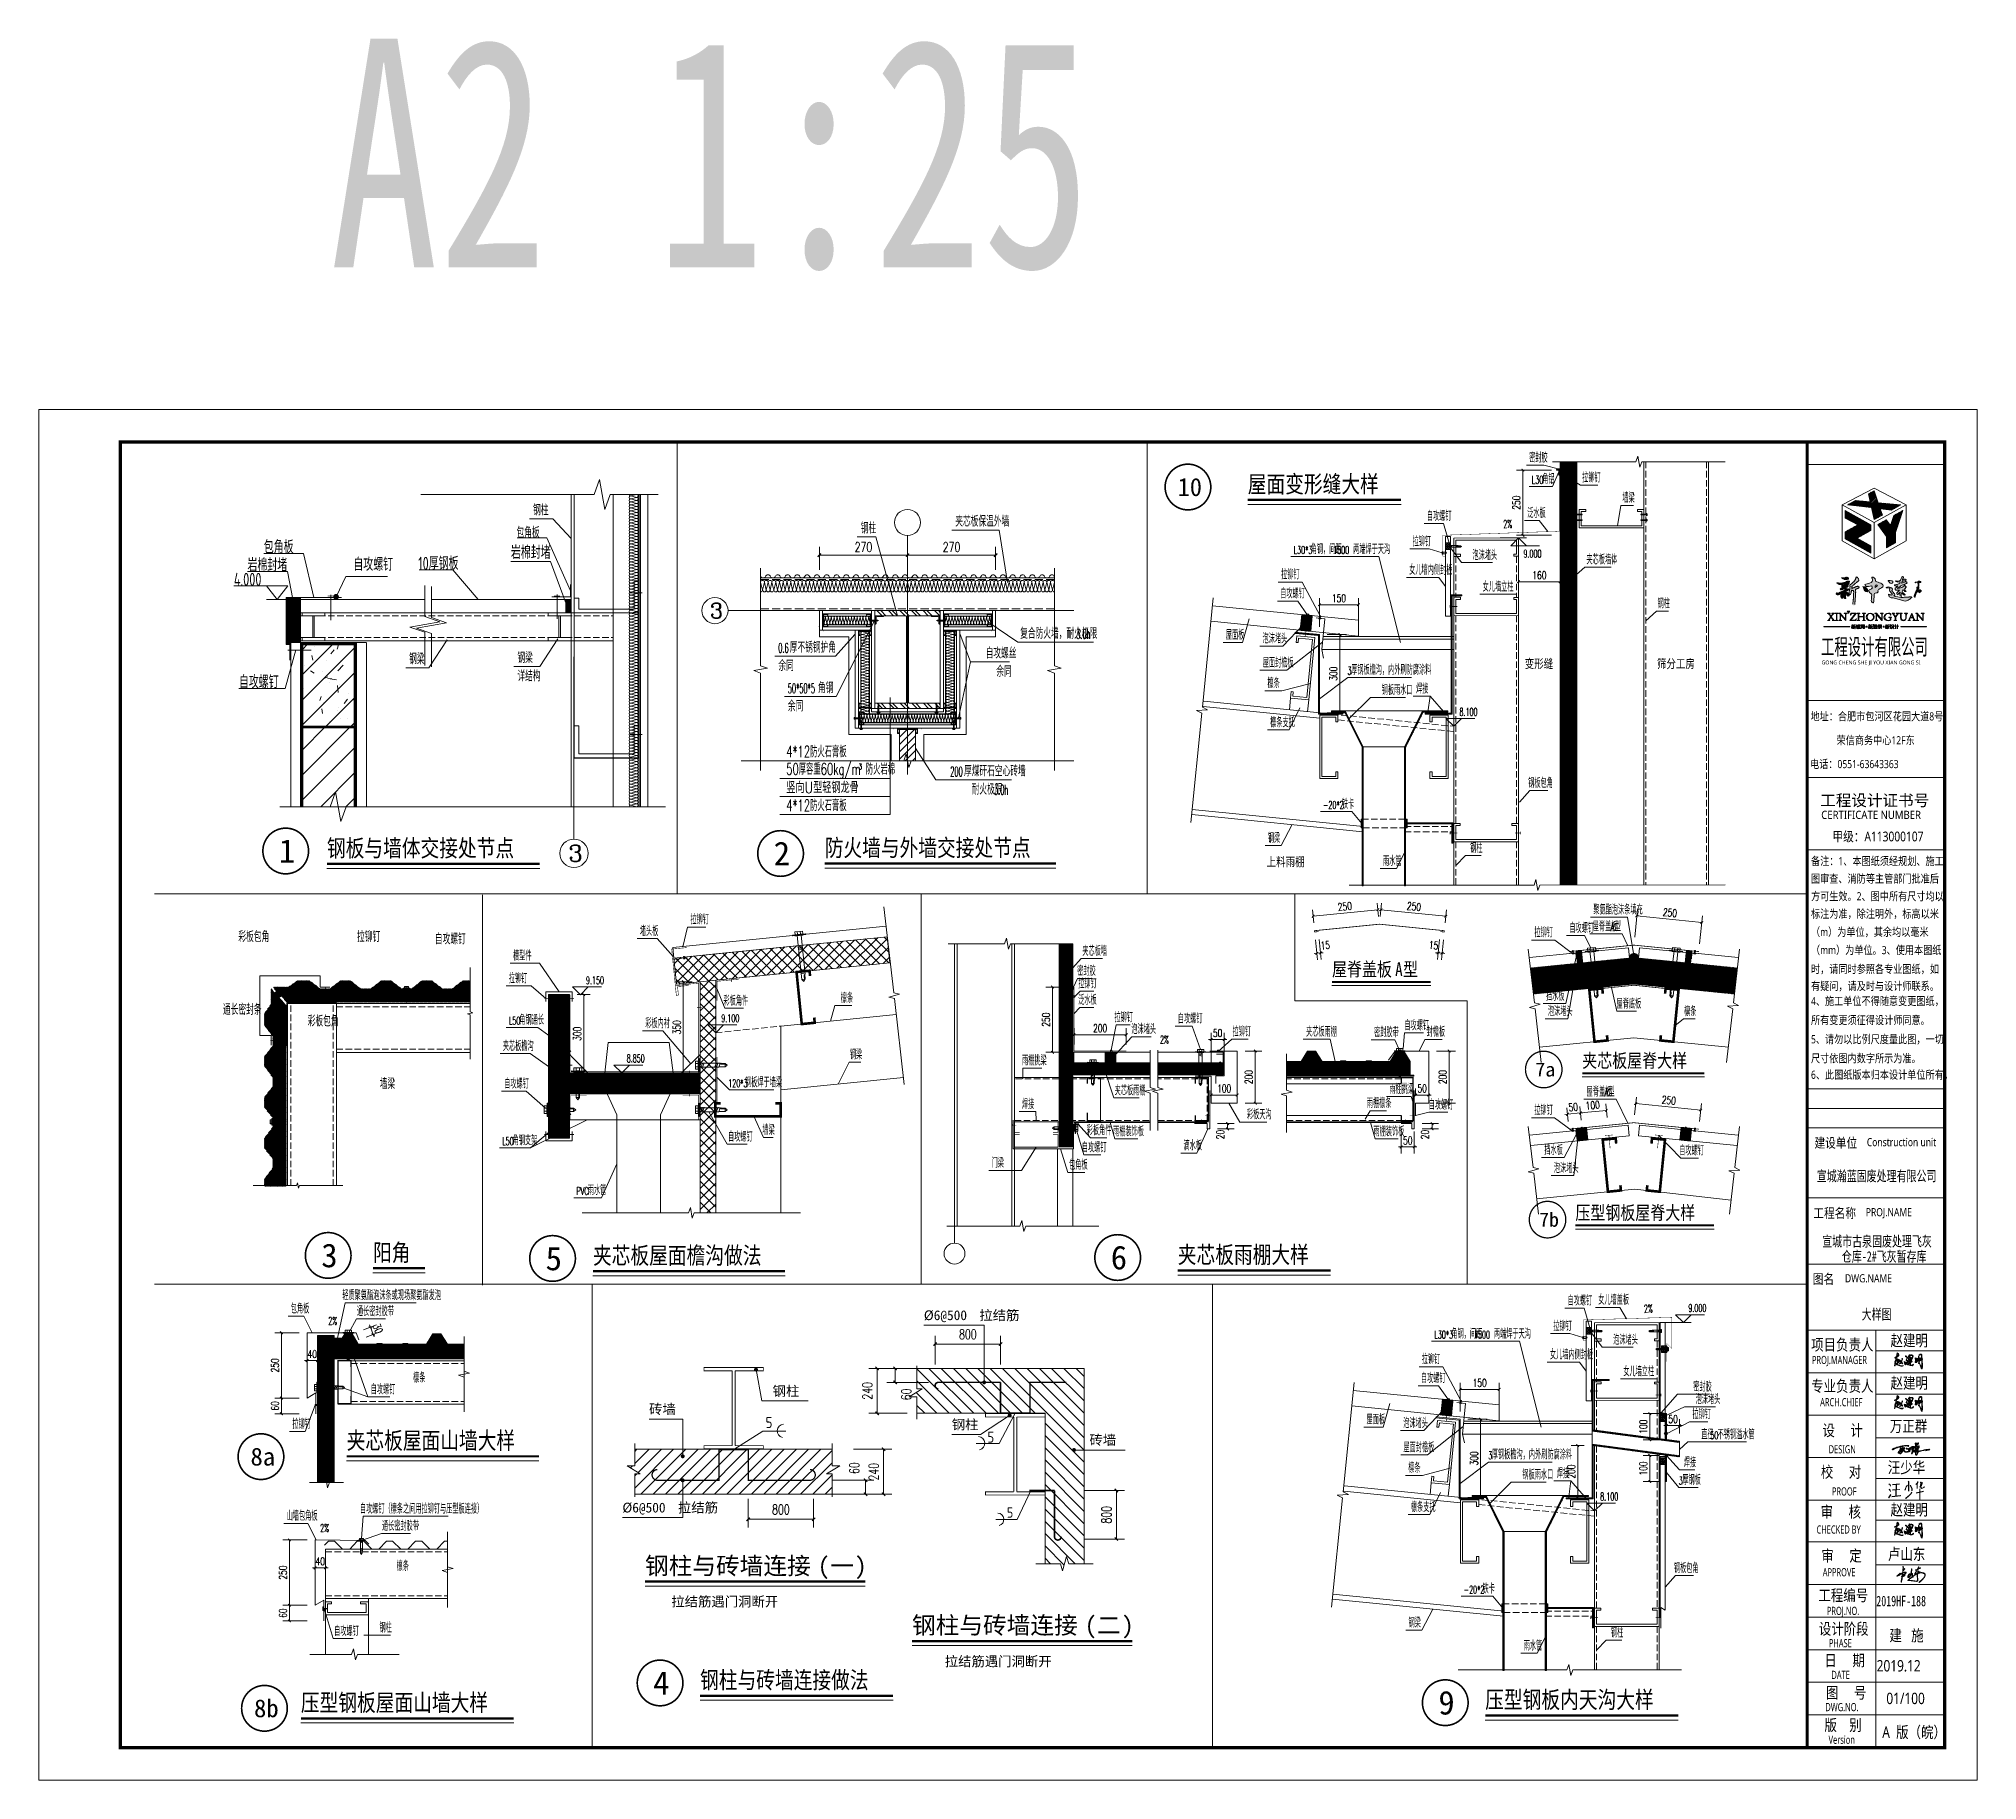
# Model space of a CAD drawing. Header units: inches. Extents: x -3733042 to -3450527, y 579159 to 997713.
# Drawn here: x -3562654 to -3547804, y 579159 to 592498 of the extents above; entities that cross this region are included whole.
import ezdxf
from ezdxf.enums import TextEntityAlignment as Align

# ---------------------------------------------------------------- set-up
doc = ezdxf.new("R2010")
doc.units = ezdxf.units.IN
doc.header["$LTSCALE"] = 1000
doc.header["$MEASUREMENT"] = 0
doc.header["$PDSIZE"] = -5
for name, pattern in [('DASH', [0.35, 0.25, -0.1]), ('DOTE', [2.42, 2, -0.2, 0.02, -0.2]), ('LENGSHUI', [22, 20, -1, 0, -1])]:
    doc.linetypes.add(name, pattern=pattern)
doc.layers.get('0').update_dxf_attribs({"lineweight": 18})
doc.layers.get('Defpoints').update_dxf_attribs({"lineweight": 18})
for name, color, linetype, lineweight in [('0-TK', 4, 'Continuous', 18), ('00签名', 7, 'LENGSHUI', 18), ('1', 7, 'Continuous', 18), ('12', 2, 'Continuous', 18), ('7', 7, 'Continuous', 18), ('8', 3, 'Continuous', 18), ('A-看线', 125, 'Continuous', 18), ('A-预埋', 197, 'Continuous', 18), ('AXIS', 30, 'Continuous', 18), ('AXIS_TEXT', 7, 'Continuous', 18), ('COLUMN', 34, 'Continuous', 18), ('DIM_ELEV', 3, 'Continuous', 18), ('DIM_IDEN', 3, 'Continuous', 18), ('DIM_LEAD', 3, 'Continuous', 18), ('DIM_SYMB', 3, 'Continuous', 18), ('DOTE', 14, 'DOTE', 18), ('PUB_DIM', 3, 'Continuous', 18), ('PUB_HATCH', 8, 'Continuous', 18), ('PUB_TEXT', 7, 'Continuous', 18), ('PUB_TITLE', 153, 'Continuous', 18), ('PUB_WALL', 9, 'Continuous', 18), ('S_STAIR', 9, 'Continuous', 18), ('SURFACE', 255, 'Continuous', 18), ('WALL', 6, 'Continuous', 18), ('图层 1', 7, 'Continuous', 18), ('图签文字', 4, 'Continuous', 18), ('填充', 8, 'Continuous', 18)]:
    doc.layers.add(name, color=color, linetype=linetype, lineweight=lineweight)
doc.layers.add('PUB_WINDW', color=7, linetype='Continuous', lineweight=18, plot=False)
doc.styles.add('-黑体', font='', dxfattribs={"width": 0.7})
doc.styles.add('_HZTXT', font='simplex.shx', dxfattribs={"width": 0.8, "bigfont": 'hztxt.shx'})
doc.styles.add('_TCH_AXIS', font='complex.shx', dxfattribs={"bigfont": 'gbcbig.shx'})
doc.styles.add('_TCH_DIM', font='simplex.shx', dxfattribs={"width": 0.7, "bigfont": 'gbcbig.shx'})
doc.styles.add('_TCH_DIM_T3', font='simplex.shx', dxfattribs={"width": 0.705882, "bigfont": 'gbcbig.shx'})
doc.styles.add('CHINESE', font='', dxfattribs={"width": 0.7})
doc.styles.add('COMPLEX', font='complex.shx')
doc.styles.add('DIM_FONT', font='simplex.shx', dxfattribs={"width": 0.7, "bigfont": 'gbcbig.shx'})
doc.styles.add('H1', font='')
doc.styles.get("Standard").update_dxf_attribs({"font": 'gbenor.shx', "bigfont": 'gbcbig.shx'})
doc.styles.add('宋体', font='')
doc.styles.add('建筑图签-黑', font='', dxfattribs={"width": 0.7})
doc.styles.add('黑体', font='', dxfattribs={"width": 0.8})
doc.styles.get('-黑体').set_extended_font_data('微软雅黑')
doc.styles.get('CHINESE').set_extended_font_data('黑体')
doc.styles.get('H1').set_extended_font_data('宋体')
doc.styles.get('宋体').set_extended_font_data('宋体')
doc.styles.get('建筑图签-黑').set_extended_font_data('黑体')
doc.styles.get('黑体').set_extended_font_data('黑体')
doc.dimstyles.new('_TCH_ARCH&&10', dxfattribs={"dimtxt": 29.75, "dimasz": 10, "dimexe": 25, "dimexo": 30, "dimgap": 10, "dimtad": 1, "dimdec": 0, "dimzin": 0, "dimdsep": 46, "dimtxsty": '_TCH_DIM_T3', "dimblk": 'ARCHTICK', "dimcen": 0.09, "dimdle": 20, "dimclrt": 7, "dimazin": 2, "dimtfac": 1, "dimtdec": 0, "dimtix": 1, "dimtmove": 2, "dimatfit": 3, "dimfxl": 1, "dimtolj": 1, "dimarcsym": 0})
doc.dimstyles.new('DIMN', dxfattribs={"dimtxt": 300, "dimasz": 100, "dimexe": 250, "dimexo": 300, "dimgap": 150, "dimtad": 1, "dimdec": 0, "dimzin": 0, "dimdsep": 46, "dimtxsty": 'DIM_FONT', "dimblk": 'ARCHTICK', "dimcen": 0.09, "dimdle": 200, "dimclrt": 7, "dimazin": 2, "dimtfac": 1, "dimtdec": 0, "dimtix": 1, "dimtmove": 2, "dimatfit": 3, "dimfxl": 1, "dimtolj": 1, "dimarcsym": 0})
pattern_1 = [(45, (0, 0), (-0.8838834765, 0.8838834765), []), (135, (0, 0), (-0.8838834765, -0.8838834765), [])]
pattern_2 = [(45, (0, 0), (-20, 20), []), (135, (0, 0), (-20, -20), [])]
pattern_3 = [(45, (0, 0), (-3.535534, 3.535534), []), (45, (2.357, 0), (-3.535534, 3.535534), [])]

msp = doc.modelspace()

# ---------------------------------------------------------------- texts
at = {"style": '-黑体'}
for s, height, width, p in [('工程设计有限公司', 125, 0.6, (-3548999.8, 587778.6)), ('地址：合肥市包河区花园大道8号', 62.5, 0.8, (-3549081, 587276.7)), ('荣信商务中心12F东', 62.5, 0.8, (-3548881.2, 587093.9)), ('电话：0551-63643363', 62.5, 0.8, (-3549084.3, 586911.7)), ('甲级：A113000107', 75, 0.8, (-3548913.2, 586350.5)), ('APPROVE', 62.5, 0.7, (-3548987.3, 580721.2)), ('01/100', 87.5, 0.8, (-3548499.9, 579742.2))]:
    msp.add_text(s, height=height, dxfattribs=dict(at, width=width)).set_placement(p)
msp.add_text('工程设计证书号', height=87.5, dxfattribs=at).set_placement((-3549006.9, 586621.4))
for s, height, width, p in [('备注：1、本图纸须经规划、施工', 62.5, 0.8, (-3549077.2, 586199.4)), ('图审查、消防等主管部门批准后', 62.5, 0.8, (-3549077.2, 586064.7)), ('标注为准，除注明外，标高以米', 62.5, 0.8, (-3549077.2, 585795.4)), ('方可生效。2、图中所有尺寸均以', 62.5, 0.8, (-3549077.2, 585930)), ('（m）为单位，其余均以毫米', 62.5, 0.8, (-3549077.2, 585656.7)), ('（mm）为单位。3、使用本图纸', 62.5, 0.8, (-3549077.2, 585518.1)), ('时，请同时参照各专业图纸，如', 62.5, 0.8, (-3549077.2, 585372.5)), ('有疑问，请及时与设计师联系。', 62.5, 0.8, (-3549077.2, 585242.1)), ('4、施工单位不得随意变更图纸，', 62.5, 0.8, (-3549077.2, 585127.4)), ('所有变更须征得设计师同意。', 62.5, 0.8, (-3549077.2, 584981.2)), ('5、请勿以比例尺度量此图，一切', 62.5, 0.8, (-3549077.2, 584835)), ('尺寸依图内数字所示为准。', 62.5, 0.8, (-3549077.2, 584688.8)), ('6、此图纸版本归本设计单位所有。', 62.5, 0.8, (-3549077.2, 584563.1)), ('建设单位', 75, 0.8, (-3549050.4, 584041.7)), ('工程名称', 75, 0.8, (-3549059.6, 583503.4)), ('PROJ.NAME', 62.5, 0.8, (-3548657.1, 583510.4)), ('图名', 75, 0.8, (-3549063.2, 582999)), ('DWG.NAME', 62.5, 0.8, (-3548816.9, 583004)), ('赵建明', 87.5, 0.8, (-3548467.8, 582527.5)), ('项目负责人', 87.5, 0.8, (-3549076.1, 582495)), ('PROJ.MANAGER', 62.5, 0.7, (-3549070.1, 582378.3)), ('专业负责人', 87.5, 0.8, (-3549076.1, 582178.9)), ('赵建明', 87.5, 0.8, (-3548467.8, 582202.5)), ('ARCH.CHIEF', 62.5, 0.7, (-3549007.2, 582055.2)), ('万正群', 87.5, 0.8, (-3548473.1, 581871.3)), ('DESIGN', 62.5, 0.7, (-3548942, 581694.3)), ('汪少华', 87.5, 0.8, (-3548489, 581555)), ('PROOF', 62.5, 0.7, (-3548916.7, 581371.5)), ('赵建明', 87.5, 0.8, (-3548467.8, 581231.5)), ('卢山东', 87.5, 0.8, (-3548488, 580891.3)), ('工程编号', 87.5, 0.8, (-3549021, 580575.7)), ('PROJ.NO.', 62.5, 0.7, (-3548955.7, 580456.6)), ('设计阶段', 87.5, 0.8, (-3549017.2, 580318.8)), ('PHASE', 62.5, 0.7, (-3548940.8, 580209.4)), ('DATE', 62.5, 0.7, (-3548920.7, 579966.2)), ('DWG.NO.', 62.5, 0.7, (-3548967.4, 579719.5)), ('Version', 62.5, 0.7, (-3548942.6, 579469.5))]:
    msp.add_text(s, height=height, dxfattribs=dict(at, width=width)).set_placement(p, align=Align.MIDDLE_LEFT)
at = {"color": 1, "style": '-黑体', "width": 0.8}
msp.add_text('2019.12', height=87.5, dxfattribs=at).set_placement((-3548574.1, 579992.2))
at = {"style": '-黑体'}
for s, insert, char_height, width, attachment_point in [('{\\W1; GONG CHENG SHE JI YOU XIAN GONG SI }', (-3549006.9, 587697.9), 30, 1203.309, 7), ('{\\W0.9;CERTIFICATE NUMBER}', (-3548998.9, 586521.6), 62.5, 1190.162, 7), ('{\\W0.8;Construction unit  }', (-3548649.4, 584046.4), 62.5, 819.25, 4), ('{\\W0.8;设     计}', (-3548989.7, 581834.3), 87.5, 477.509, 4), ('{\\W0.8;校     对}', (-3549001.7, 581515.8), 87.5, 479.387, 4), ('{\\W0.8;审     核}', (-3549003.5, 581210), 87.5, 474.736, 4), ('CHECKED BY', (-3549034.6, 581079.2), 62.5, 527.348, 4), ('{\\W0.8;审     定}', (-3548997.6, 580825.3), 87.5, 473.394, 7), ('{\\W0.8;建   施}', (-3548476.6, 580214.5), 87.5, 396.836, 7), ('{\\W0.8;日     期}', (-3548974.2, 580072.1), 87.5, 452.645, 4), ('{\\W0.8;图     号}', (-3548808, 579824.7), 87.5, 471.337, 5), ('{\\W0.8;版    别}', (-3548831.2, 579576.7), 87.5, 430.017, 5), ('{\\W0.8;A  版（皖）}', (-3548531, 579472.3), 87.5, 642.879, 7)]:
    msp.add_mtext(s, dxfattribs=dict(at, insert=insert, char_height=char_height, width=width, attachment_point=attachment_point))
at = {"layer": 'DIM_SYMB', "color": 7, "width": 0.8}
for s, p in [('包角板', (-3560930.1, 588556.1)), ('岩棉封堵', (-3561054.5, 588418.3)), ('自攻螺钉', (-3560243.4, 588422.6)), ('10厚钢板', (-3559747.1, 588430.3)), ('岩棉封堵', (-3559036.8, 588514.5)), ('4.000', (-3561159.2, 588307.6)), ('自攻螺钉', (-3561120.5, 587521.9))]:
    msp.add_text(s, height=100, dxfattribs=at).set_placement(p)
at = {"layer": 'DIM_SYMB', "color": 7, "style": '_TCH_DIM', "width": 0.7}
msp.add_text('包角板', height=84.4, dxfattribs=at).set_placement((-3558994.1, 588674.6))
at = {"layer": 'PUB_TEXT'}
for s, height, style, width, p in [('10', 138.63, '黑体', 0.988889, (-3553929.1, 588995.5)), ('屋面变形缝大样', 131.43, '黑体', 0.8, (-3553392, 589021.8)), ('钢柱', 84.4, '_TCH_DIM', 0.7, (-3558867.1, 588847.4)), ('钢梁', 84.4, '_TCH_DIM', 0.7, (-3559816.3, 587707)), ('钢梁', 84.4, '_TCH_DIM', 0.7, (-3558986.9, 587715.7)), ('详结构', 84.4, '_TCH_DIM', 0.7, (-3558986.9, 587575.7)), ('1', 180.4, '黑体', 1.03488, (-3560815.6, 586186.8)), ('钢板与墙体交接处节点', 131.43, '黑体', 0.8, (-3560446.3, 586233.5)), ('屋脊盖板', 105.15, '黑体', 0.8, (-3552746.7, 585318.4)), ('A', 105.1, '黑体', 0.8, (-3552262.8, 585318.4)), ('型', 105.1, '黑体', 0.8, (-3552202.3, 585318.4)), ('7a', 106.93, '黑体', 1.05325, (-3551189.3, 584549.8)), ('7b', 108.41, '黑体', 1.0289, (-3551159.5, 583399.1)), ('3', 181.8, '黑体', 1.00565, (-3560489, 583088.2)), ('阳角', 131.43, '黑体', 0.8, (-3560093.3, 583135.4)), ('5', 180.7, '黑体', 1.0289, (-3558771.2, 583065.6)), ('夹芯板屋面檐沟做法', 131.43, '黑体', 0.8, (-3558408.1, 583113.7)), ('6', 181.5, '黑体', 1.01136, (-3554441.3, 583072.3)), ('夹芯板雨棚大样', 131.43, '黑体', 0.8, (-3553928, 583119.4)), ('夹芯板屋面山墙大样', 131.43, '黑体', 0.8, (-3560295.2, 581696.1)), ('8a', 136.42, '黑体', 1.01714, (-3561031.7, 581569.7)), ('4', 180.4, '黑体', 1.03488, (-3557947.6, 579814.3)), ('钢柱与砖墙连接做法', 131.43, '黑体', 0.8, (-3557587.6, 579861.6)), ('8b', 136.42, '黑体', 1.01714, (-3561004.5, 579642.1)), ('压型钢板屋面山墙大样', 131.43, '黑体', 0.8, (-3560645.8, 579688.4)), ('9', 181.5, '黑体', 1.01136, (-3551931.7, 579662.5)), ('压型钢板内天沟大样', 131.43, '黑体', 0.8, (-3551572.9, 579711.1))]:
    msp.add_text(s, height=height, dxfattribs=dict(at, style=style, width=width)).set_placement(p)
at = {"layer": 'PUB_TEXT', "style": '_TCH_DIM', "width": 0.7}
for s, p in [('彩板包角', (-3561124.7, 585579.1)), ('拉铆钉', (-3560215.5, 585579.1)), ('自攻螺钉', (-3559619.3, 585561.2)), ('通长密封条', (-3561242.8, 585021.3)), ('彩板包角', (-3560593.3, 584933)), ('墙梁', (-3560041.8, 584452.9))]:
    msp.add_text(s, height=84.4, rotation=360, dxfattribs=at).set_placement(p)
at = {"layer": 'PUB_TEXT', "insert": (-3560425.9, 590719.7), "char_height": 1750, "width": 9073.947, "attachment_point": 7, "style": 'CHINESE'}
msp.add_mtext('A2 1:25', dxfattribs=at)
at = {"layer": '图签文字', "color": 1, "style": '建筑图签-黑', "width": 0.7}
for s, p in [('宣城瀚蓝固废处理有限公司', (-3548574.3, 583747.6)), ('宣城市古泉固废处理飞灰', (-3548571.1, 583247.7))]:
    msp.add_text(s, height=80, dxfattribs=at).set_placement(p, align=Align.CENTER)
at = {"layer": '图签文字', "color": 4, "style": '建筑图签-黑', "width": 0.7}
msp.add_text('大样图', height=80, dxfattribs=at).set_placement((-3548574.3, 582688.2), align=Align.CENTER)
at = {"layer": '图签文字', "color": 1, "style": '建筑图签-黑', "width": 0.7}
msp.add_text('2019HF-188', height=80, dxfattribs=at).set_placement((-3548577, 580492.2))
at = {"layer": '图签文字', "color": 1, "insert": (-3548516.5, 583122.2), "char_height": 80, "width": 1022.157, "attachment_point": 8, "style": '建筑图签-黑'}
msp.add_mtext('仓库-2#飞灰暂存库   ', dxfattribs=at)

# ---------------------------------------------------------------- blocks, each defined once
blk = doc.blocks.new('自攻钉1')
at = {"layer": '8', "linetype": 'Continuous', "ltscale": 0.4}
h = blk.add_hatch(color=1, dxfattribs=at)
h.paths.add_polyline_path([(28, -30), (41, -30), (41, -68), (28, -68)], flags=0)
h.paths.add_polyline_path([(28, 0), (41, 0), (41, -30), (28, -30)], flags=0)
h.paths.add_polyline_path([(28, 30), (41, 30), (41, 0), (28, 0)], flags=0)
h.paths.add_polyline_path([(28, 68), (41, 68), (41, 30), (28, 30)], flags=0)
at = {"layer": '7', "color": 1, "linetype": 'Continuous', "ltscale": 0.2}
for p, q in [((-281, 30), (41, 30)), ((97, 24), (54, 24)), ((54, -24), (54, 24)), ((-260, -30), (41, -30)), ((97, -24), (54, -24))]:
    blk.add_line(p, q, dxfattribs=at)
at = {"layer": '8', "color": 1, "linetype": 'Continuous', "ltscale": 0.4}
for p, q in [((-390, 0), (-355, 26)), ((-390, 0), (-355, 13)), ((-304, 13), (-357, 13)), ((-280, 26), (-355, 26)), ((-355, -26), (-355, 13)), ((-260, -30), (-281, 30)), ((-221, -37), (-248, 37)), ((-195, -37), (-222, 37)), ((-10, -37), (-37, 37)), ((14, -37), (-14, 37)), ((36, -37), (9, 37)), ((41, 99), (41, 0)), ((41, -99), (41, 0)), ((50, 99), (54, 24)), ((97, 60), (52, 60)), ((97, -60), (97, 60)), ((-355, -26), (-390, 0)), ((-261, -26), (-355, -26)), ((50, -99), (54, -24)), ((97, -60), (52, -60))]:
    blk.add_line(p, q, dxfattribs=at)
for centre, major_axis, ratio, start_param, end_param in [((-304, 19), (14.1, 6.2), 0.401291, 4.53736, 7.678953), ((45, 98), (3.36, 3.36), 1, 5.707593, 8.540634), ((45, -98), (3.36, 3.36), 1, 2.454941, 5.287981)]:
    blk.add_ellipse(centre, major_axis=major_axis, ratio=ratio, start_param=start_param, end_param=end_param, dxfattribs=at)
blk = doc.blocks.new('$LinePat$岩棉板')
at = {"color": 0}
for p, q in [((0, -17), (12, -67)), ((12, -67), (24, -17))]:
    blk.add_line(p, q, dxfattribs=at)
for centre, start, end in [((12, -17), 360, 180), ((0, -67), 270, 0), ((24, -67), 180, 270)]:
    blk.add_arc(centre, 12, start, end, dxfattribs=at)
at = {"layer": 'Defpoints'}
blk.add_point((0, 0), dxfattribs=at)
at = {"layer": 'Defpoints', "color": 0}
blk.add_point((24, -84), dxfattribs=at)
blk = doc.blocks.new('$LinePat$波浪线')
at = {"color": 0}
for centre, start, end in [((150, -42), 201.67235, 338.32741), ((450, -161), 21.67235, 158.32741)]:
    blk.add_arc(centre, 161, start, end, dxfattribs=at)
blk = doc.blocks.new('_AXISO')
blk.add_circle((0, 0), 0.5)
at = {"layer": 'AXIS_TEXT', "style": 'COMPLEX', "width": 1.04167}
blk.add_attdef('A', (-0.25, -0.28), '', height=0.56, dxfattribs=at)
blk = doc.blocks.new('_ArchTick_2')
at = {"color": 0, "linetype": 'ByBlock'}
blk.add_lwpolyline([(-0.5, -0.5, 0.4, 0.4, 0), (0.5, 0.5, 0.4, 0.4, 0)], format="xyseb", dxfattribs=at)
blk = doc.blocks.new('*X10')
at = {"layer": 'PUB_DIM', "color": 0, "lineweight": -2}
for p, q in [((510, 830.8), (510, 900.8)), ((780, 830.8), (780, 900.8)), ((510, 875.8), (780, 875.8))]:
    blk.add_line(p, q, dxfattribs=at)
at = {"layer": 'PUB_DIM', "color": 0, "lineweight": -2, "xscale": 10, "yscale": 10, "zscale": 10, "rotation": 180}
blk.add_blockref('_ArchTick_2', (510, 875.8), dxfattribs=at)
at = {"layer": 'PUB_DIM', "color": 0, "lineweight": -2, "xscale": 10, "yscale": 10, "zscale": 10}
blk.add_blockref('_ArchTick_2', (780, 875.8), dxfattribs=at)
at = {"layer": 'PUB_DIM', "color": 7, "insert": (645, 900.6), "char_height": 29.75, "width": 81, "attachment_point": 5, "style": '_TCH_DIM_T3'}
blk.add_mtext('270', dxfattribs=at)
blk = doc.blocks.new('_ARCHTICK')
at = {"color": 0, "linetype": 'ByBlock', "const_width": 0.4}
blk.add_lwpolyline([(-0.5, -0.5), (0.5, 0.5)], dxfattribs=at)
blk = doc.blocks.new('*X12')
at = {"layer": 'PUB_DIM', "color": 0, "lineweight": -2}
for p, q in [((240, 830.8), (240, 900.8)), ((510, 830.8), (510, 900.8)), ((240, 875.8), (510, 875.8))]:
    blk.add_line(p, q, dxfattribs=at)
at = {"layer": 'PUB_DIM', "color": 0, "lineweight": -2, "xscale": 10, "yscale": 10, "zscale": 10, "rotation": 180}
blk.add_blockref('_ArchTick_2', (240, 875.8), dxfattribs=at)
at = {"layer": 'PUB_DIM', "color": 0, "lineweight": -2, "xscale": 10, "yscale": 10, "zscale": 10}
blk.add_blockref('_ArchTick_2', (510, 875.8), dxfattribs=at)
at = {"layer": 'PUB_DIM', "color": 7, "insert": (375, 900.6), "char_height": 29.75, "width": 81, "attachment_point": 5, "style": '_TCH_DIM_T3'}
blk.add_mtext('270', dxfattribs=at)
blk = doc.blocks.new('*X14')
at = {"layer": 'PUB_DIM', "color": 0, "lineweight": -2}
for p, q in [((-214, 2315), (-214, 1442)), ((1792, 2315), (1792, 1442)), ((-214, 1692), (1792, 1692))]:
    blk.add_line(p, q, dxfattribs=at)
at = {"layer": 'PUB_DIM', "color": 0, "lineweight": -2, "xscale": 100, "yscale": 100, "zscale": 100, "rotation": 180}
blk.add_blockref('_ArchTick_2', (-214, 1692), dxfattribs=at)
at = {"layer": 'PUB_DIM', "color": 0, "lineweight": -2, "xscale": 100, "yscale": 100, "zscale": 100}
blk.add_blockref('_ArchTick_2', (1792, 1692), dxfattribs=at)
at = {"layer": 'PUB_DIM', "color": 7, "insert": (789, 1992), "char_height": 300, "width": 810, "attachment_point": 5, "style": 'DIM_FONT'}
blk.add_mtext('800', dxfattribs=at)
blk = doc.blocks.new('*X15')
at = {"layer": 'PUB_DIM', "color": 0, "lineweight": -2}
for p, q in [((3014, 3838), (4184, 3838)), ((3934, 2462), (3934, 3838)), ((3014, 2462), (4184, 2462))]:
    blk.add_line(p, q, dxfattribs=at)
at = {"layer": 'PUB_DIM', "color": 0, "lineweight": -2, "xscale": 100, "yscale": 100, "zscale": 100}
for p, rotation in [((3934, 3838), 90), ((3934, 2462), 270)]:
    blk.add_blockref('_ArchTick_2', p, dxfattribs=dict(at, rotation=rotation))
at = {"layer": 'PUB_DIM', "color": 7, "insert": (3634, 3150), "char_height": 300, "width": 810, "attachment_point": 5, "rotation": 90, "style": 'DIM_FONT'}
blk.add_mtext('240', dxfattribs=at)
blk = doc.blocks.new('*X16')
at = {"layer": 'PUB_DIM', "color": 0, "lineweight": -2}
for p, q in [((2356, 2889), (3633, 2889)), ((2356, 2462), (3633, 2462)), ((3383, 2462), (3383, 2889))]:
    blk.add_line(p, q, dxfattribs=at)
at = {"layer": 'PUB_DIM', "color": 0, "lineweight": -2, "xscale": 100, "yscale": 100, "zscale": 100}
for p, rotation in [((3383, 2889), 90), ((3383, 2462), 270)]:
    blk.add_blockref('_ArchTick_2', p, dxfattribs=dict(at, rotation=rotation))
at = {"layer": 'PUB_DIM', "color": 7, "insert": (3038, 3259), "char_height": 300, "width": 600, "attachment_point": 5, "rotation": 90, "style": 'DIM_FONT'}
blk.add_mtext('60', dxfattribs=at)
blk = doc.blocks.new('*X18')
at = {"layer": 'PUB_DIM', "color": 0, "lineweight": -2}
for p, q in [((1906, 4395), (3136, 4395)), ((2886, 2909), (2886, 4395)), ((1906, 2909), (3136, 2909))]:
    blk.add_line(p, q, dxfattribs=at)
at = {"layer": 'PUB_DIM', "color": 0, "lineweight": -2, "xscale": 100, "yscale": 100, "zscale": 100}
for p, rotation in [((2886, 4395), 90), ((2886, 2909), 270)]:
    blk.add_blockref('_ArchTick_2', p, dxfattribs=dict(at, rotation=rotation))
at = {"layer": 'PUB_DIM', "color": 7, "insert": (2586, 3652), "char_height": 300, "width": 810, "attachment_point": 5, "rotation": 90, "style": 'DIM_FONT'}
blk.add_mtext('800', dxfattribs=at)
blk = doc.blocks.new('*X19')
at = {"layer": 'PUB_DIM', "color": 0, "lineweight": -2}
for p, q in [((-2667, 8258), (-2667, 9131)), ((-661, 8258), (-661, 9131)), ((-2667, 8881), (-661, 8881))]:
    blk.add_line(p, q, dxfattribs=at)
at = {"layer": 'PUB_DIM', "color": 0, "lineweight": -2, "xscale": 100, "yscale": 100, "zscale": 100, "rotation": 180}
blk.add_blockref('_ArchTick_2', (-2667, 8881), dxfattribs=at)
at = {"layer": 'PUB_DIM', "color": 0, "lineweight": -2, "xscale": 100, "yscale": 100, "zscale": 100}
blk.add_blockref('_ArchTick_2', (-661, 8881), dxfattribs=at)
at = {"layer": 'PUB_DIM', "color": 7, "insert": (-1664, 9181), "char_height": 300, "width": 810, "attachment_point": 5, "style": 'DIM_FONT'}
blk.add_mtext('800', dxfattribs=at)
blk = doc.blocks.new('*X20')
at = {"layer": 'PUB_DIM', "color": 0, "lineweight": -2}
for p, q in [((-3525, 8137), (-4695, 8137)), ((-4445, 6761), (-4445, 8137)), ((-3525, 6761), (-4695, 6761))]:
    blk.add_line(p, q, dxfattribs=at)
at = {"layer": 'PUB_DIM', "color": 0, "lineweight": -2, "xscale": 100, "yscale": 100, "zscale": 100}
for p, rotation in [((-4445, 8137), 90), ((-4445, 6761), 270)]:
    blk.add_blockref('_ArchTick_2', p, dxfattribs=dict(at, rotation=rotation))
at = {"layer": 'PUB_DIM', "color": 7, "insert": (-4745, 7449), "char_height": 300, "width": 810, "attachment_point": 5, "rotation": 90, "style": 'DIM_FONT'}
blk.add_mtext('240', dxfattribs=at)
blk = doc.blocks.new('*X21')
at = {"layer": 'PUB_DIM', "color": 0, "lineweight": -2}
for p, q in [((-2867, 8137), (-4144, 8137)), ((-3894, 7710), (-3894, 8137)), ((-2867, 7710), (-4144, 7710))]:
    blk.add_line(p, q, dxfattribs=at)
at = {"layer": 'PUB_DIM', "color": 0, "lineweight": -2, "xscale": 100, "yscale": 100, "zscale": 100}
for p, rotation in [((-3894, 8137), 90), ((-3894, 7710), 270)]:
    blk.add_blockref('_ArchTick_2', p, dxfattribs=dict(at, rotation=rotation))
at = {"layer": 'PUB_DIM', "color": 7, "insert": (-3549, 7340), "char_height": 300, "width": 600, "attachment_point": 5, "rotation": 90, "style": 'DIM_FONT'}
blk.add_mtext('60', dxfattribs=at)
blk = doc.blocks.new('A$C33F06303')
at = {"layer": '8', "linetype": 'Continuous', "ltscale": 0.4}
h = blk.add_hatch(color=1, dxfattribs=at)
h.paths.add_polyline_path([(0, 3), (1.3, 3), (1.3, 6.8), (0, 6.8)], flags=0)
h.paths.add_polyline_path([(0, 0), (1.3, 0), (1.3, 3), (0, 3)], flags=0)
h.paths.add_polyline_path([(0, -3), (1.3, -3), (1.3, 0), (0, 0)], flags=0)
h.paths.add_polyline_path([(0, -6.8), (1.3, -6.8), (1.3, -3), (0, -3)], flags=0)
at = {"layer": '7', "color": 1, "linetype": 'Continuous', "ltscale": 0.2}
for p, q in [((-28.7, 3), (1.3, 3)), ((6.9, 2.4), (2.6, 2.4)), ((2.6, 2.4), (2.6, -2.4)), ((-30.9, -3), (1.3, -3)), ((6.9, -2.4), (2.6, -2.4))]:
    blk.add_line(p, q, dxfattribs=at)
at = {"layer": '8', "color": 1, "linetype": 'Continuous', "ltscale": 0.4}
for p, q in [((-38.3, 2.6), (-41.8, 0)), ((-41.8, 0), (-38.3, -2.6)), ((-41.8, 0), (-38.3, -1.3)), ((-28.9, 2.6), (-38.3, 2.6)), ((-38.3, 2.6), (-38.3, -1.3)), ((-28.7, 3), (-30.9, -3)), ((-24.9, 3.7), (-27.6, -3.7)), ((-22.3, 3.7), (-25, -3.7)), ((-3.8, 3.7), (-6.5, -3.7)), ((-1.4, 3.7), (-4.2, -3.7)), ((0.8, 3.7), (-1.9, -3.7)), ((1.3, 9.9), (1.3, 0)), ((2.2, 9.9), (2.6, 2.4)), ((6.9, 6), (2.4, 6)), ((6.9, 6), (6.9, -6)), ((-33.2, -1.3), (-38.5, -1.3)), ((-30.8, -2.6), (-38.3, -2.6)), ((1.3, -9.9), (1.3, 0)), ((2.2, -9.9), (2.6, -2.4)), ((6.9, -6), (2.4, -6))]:
    blk.add_line(p, q, dxfattribs=at)
for centre, major_axis, ratio, start_param, end_param in [((1.8, 9.8), (-0.336, 0.336), 1, 4.136797, 6.969837), ((-33.2, -1.9), (-1.41, 0.62), 0.401291, 1.745825, 4.887418), ((1.8, -9.8), (0.336, 0.336), 1, 2.454941, 5.287981)]:
    blk.add_ellipse(centre, major_axis=major_axis, ratio=ratio, start_param=start_param, end_param=end_param, dxfattribs=at)
blk = doc.blocks.new('*X24')
at = {"layer": 'PUB_DIM', "color": 0, "lineweight": -2}
for p, q in [((157.7, 936.7), (85.2, 936.7)), ((110.2, 686.7), (110.2, 936.7)), ((157.7, 686.7), (85.2, 686.7))]:
    blk.add_line(p, q, dxfattribs=at)
at = {"layer": 'PUB_DIM', "color": 0, "lineweight": -2, "xscale": 10, "yscale": 10, "zscale": 10}
for p, rotation in [((110.2, 936.7), 90), ((110.2, 686.7), 270)]:
    blk.add_blockref('_ArchTick_2', p, dxfattribs=dict(at, rotation=rotation))
at = {"layer": 'PUB_DIM', "color": 7, "insert": (85.3, 811.7), "char_height": 29.75, "width": 78, "attachment_point": 5, "rotation": 90, "style": '_TCH_DIM_T3'}
blk.add_mtext('250', dxfattribs=at)
blk = doc.blocks.new('*X25')
at = {"layer": 'PUB_DIM', "color": 0, "lineweight": -2}
for p, q in [((192.7, 716.7), (192.7, 779.1)), ((192.7, 754.1), (392.7, 754.1)), ((392.7, 716.7), (392.7, 779.1))]:
    blk.add_line(p, q, dxfattribs=at)
at = {"layer": 'PUB_DIM', "color": 0, "lineweight": -2, "xscale": 10, "yscale": 10, "zscale": 10, "rotation": 180}
blk.add_blockref('_ArchTick_2', (192.7, 754.1), dxfattribs=at)
at = {"layer": 'PUB_DIM', "color": 0, "lineweight": -2, "xscale": 10, "yscale": 10, "zscale": 10}
blk.add_blockref('_ArchTick_2', (392.7, 754.1), dxfattribs=at)
at = {"layer": 'PUB_DIM', "color": 7, "insert": (292.7, 779), "char_height": 29.75, "width": 81, "attachment_point": 5, "style": '_TCH_DIM_T3'}
blk.add_mtext('200', dxfattribs=at)
blk = doc.blocks.new('*X26')
at = {"layer": 'PUB_DIM', "color": 0, "lineweight": -2}
for p, q in [((717.9, 625.7), (717.9, 760.8)), ((767.9, 625.7), (767.9, 760.8)), ((717.9, 735.8), (707.9, 735.8)), ((717.9, 735.8), (767.9, 735.8)), ((767.9, 735.8), (777.9, 735.8))]:
    blk.add_line(p, q, dxfattribs=at)
at = {"layer": 'PUB_DIM', "color": 0, "lineweight": -2, "xscale": 10, "yscale": 10, "zscale": 10}
blk.add_blockref('_ArchTick_2', (717.9, 735.8), dxfattribs=at)
at = {"layer": 'PUB_DIM', "color": 0, "lineweight": -2, "xscale": 10, "yscale": 10, "zscale": 10, "rotation": 180}
blk.add_blockref('_ArchTick_2', (767.9, 735.8), dxfattribs=at)
at = {"layer": 'PUB_DIM', "color": 7, "insert": (742.9, 760.7), "char_height": 29.75, "width": 48, "attachment_point": 5, "style": '_TCH_DIM_T3'}
blk.add_mtext('50', dxfattribs=at)
blk = doc.blocks.new('*X27')
at = {"layer": 'PUB_DIM', "color": 0, "lineweight": -2}
for p, q in [((847.9, 691.7), (912, 691.7)), ((887, 492), (887, 691.7)), ((847.9, 492), (912, 492))]:
    blk.add_line(p, q, dxfattribs=at)
at = {"layer": 'PUB_DIM', "color": 0, "lineweight": -2, "xscale": 10, "yscale": 10, "zscale": 10}
for p, rotation in [((887, 691.7), 90), ((887, 492), 270)]:
    blk.add_blockref('_ArchTick_2', p, dxfattribs=dict(at, rotation=rotation))
at = {"layer": 'PUB_DIM', "color": 7, "insert": (862.1, 591.9), "char_height": 29.75, "width": 81, "attachment_point": 5, "rotation": 90, "style": '_TCH_DIM_T3'}
blk.add_mtext('200', dxfattribs=at)
blk = doc.blocks.new('*X28')
at = {"layer": 'PUB_DIM', "color": 0, "lineweight": -2}
for p, q in [((717.9, 522), (717.9, 548.2)), ((717.9, 523.2), (817.9, 523.2)), ((817.9, 522), (817.9, 548.2))]:
    blk.add_line(p, q, dxfattribs=at)
at = {"layer": 'PUB_DIM', "color": 0, "lineweight": -2, "xscale": 10, "yscale": 10, "zscale": 10, "rotation": 180}
blk.add_blockref('_ArchTick_2', (717.9, 523.2), dxfattribs=at)
at = {"layer": 'PUB_DIM', "color": 0, "lineweight": -2, "xscale": 10, "yscale": 10, "zscale": 10}
blk.add_blockref('_ArchTick_2', (817.9, 523.2), dxfattribs=at)
at = {"layer": 'PUB_DIM', "color": 7, "insert": (767.9, 548.1), "char_height": 29.75, "width": 72, "attachment_point": 5, "style": '_TCH_DIM_T3'}
blk.add_mtext('100', dxfattribs=at)
blk = doc.blocks.new('*X29')
at = {"layer": 'PUB_DIM', "color": 0, "lineweight": -2}
for p, q in [((742.8, 413.5), (806, 413.5)), ((742.8, 393.5), (806, 393.5)), ((781, 393.5), (781, 413.5))]:
    blk.add_line(p, q, dxfattribs=at)
at = {"layer": 'PUB_DIM', "color": 0, "lineweight": -2, "xscale": 10, "yscale": 10, "zscale": 10}
for p, rotation in [((781, 413.5), 90), ((781, 393.5), 270)]:
    blk.add_blockref('_ArchTick_2', p, dxfattribs=dict(at, rotation=rotation))
at = {"layer": 'PUB_DIM', "color": 7, "insert": (753.5, 371.6), "char_height": 29.75, "width": 59.5, "attachment_point": 5, "rotation": 90, "style": '_TCH_DIM_T3'}
blk.add_mtext('20', dxfattribs=at)
blk = doc.blocks.new('*X30')
at = {"layer": 'PUB_DIM', "color": 0, "lineweight": -2}
for p, q in [((1501.2, 523.2), (1491.2, 523.2)), ((1501.2, 522), (1501.2, 548.2)), ((1501.2, 523.2), (1551.2, 523.2)), ((1551.2, 522), (1551.2, 548.2)), ((1551.2, 523.2), (1561.2, 523.2))]:
    blk.add_line(p, q, dxfattribs=at)
at = {"layer": 'PUB_DIM', "color": 0, "lineweight": -2, "xscale": 10, "yscale": 10, "zscale": 10}
blk.add_blockref('_ArchTick_2', (1501.2, 523.2), dxfattribs=at)
at = {"layer": 'PUB_DIM', "color": 0, "lineweight": -2, "xscale": 10, "yscale": 10, "zscale": 10, "rotation": 180}
blk.add_blockref('_ArchTick_2', (1551.2, 523.2), dxfattribs=at)
at = {"layer": 'PUB_DIM', "color": 7, "insert": (1526.2, 548.1), "char_height": 29.75, "width": 48, "attachment_point": 5, "style": '_TCH_DIM_T3'}
blk.add_mtext('50', dxfattribs=at)
blk = doc.blocks.new('*X31')
at = {"layer": 'PUB_DIM', "color": 0, "lineweight": -2}
for p, q in [((1526, 413.5), (1589.2, 413.5)), ((1526, 393.5), (1589.2, 393.5)), ((1564.2, 393.5), (1564.2, 413.5))]:
    blk.add_line(p, q, dxfattribs=at)
at = {"layer": 'PUB_DIM', "color": 0, "lineweight": -2, "xscale": 10, "yscale": 10, "zscale": 10}
for p, rotation in [((1564.2, 413.5), 90), ((1564.2, 393.5), 270)]:
    blk.add_blockref('_ArchTick_2', p, dxfattribs=dict(at, rotation=rotation))
at = {"layer": 'PUB_DIM', "color": 7, "insert": (1536.7, 371.6), "char_height": 29.75, "width": 59.5, "attachment_point": 5, "rotation": 90, "style": '_TCH_DIM_T3'}
blk.add_mtext('20', dxfattribs=at)
blk = doc.blocks.new('*X32')
at = {"layer": 'PUB_DIM', "color": 0, "lineweight": -2}
for p, q in [((1446, 383.5), (1446, 299.2)), ((1496, 383.5), (1496, 299.2)), ((1446, 324.2), (1436, 324.2)), ((1446, 324.2), (1496, 324.2)), ((1496, 324.2), (1506, 324.2))]:
    blk.add_line(p, q, dxfattribs=at)
at = {"layer": 'PUB_DIM', "color": 0, "lineweight": -2, "xscale": 10, "yscale": 10, "zscale": 10}
blk.add_blockref('_ArchTick_2', (1446, 324.2), dxfattribs=at)
at = {"layer": 'PUB_DIM', "color": 0, "lineweight": -2, "xscale": 10, "yscale": 10, "zscale": 10, "rotation": 180}
blk.add_blockref('_ArchTick_2', (1496, 324.2), dxfattribs=at)
at = {"layer": 'PUB_DIM', "color": 7, "insert": (1471, 349), "char_height": 29.75, "width": 48, "attachment_point": 5, "style": '_TCH_DIM_T3'}
blk.add_mtext('50', dxfattribs=at)
blk = doc.blocks.new('*X33')
at = {"layer": 'PUB_DIM', "color": 0, "lineweight": -2}
for p, q in [((1581.2, 691.7), (1654.5, 691.7)), ((1629.5, 492), (1629.5, 691.7)), ((1581.2, 492), (1654.5, 492))]:
    blk.add_line(p, q, dxfattribs=at)
at = {"layer": 'PUB_DIM', "color": 0, "lineweight": -2, "xscale": 10, "yscale": 10, "zscale": 10}
for p, rotation in [((1629.5, 691.7), 90), ((1629.5, 492), 270)]:
    blk.add_blockref('_ArchTick_2', p, dxfattribs=dict(at, rotation=rotation))
at = {"layer": 'PUB_DIM', "color": 7, "insert": (1604.7, 591.9), "char_height": 29.75, "width": 81, "attachment_point": 5, "rotation": 90, "style": '_TCH_DIM_T3'}
blk.add_mtext('200', dxfattribs=at)
blk = doc.blocks.new('*X35')
at = {"layer": 'PUB_DIM', "color": 0, "lineweight": -2}
for p, q in [((-86, 466.7), (-96, 466.7)), ((-86, 444), (-86, 491.7)), ((-86, 466.7), (-46.3, 466.7)), ((-46.3, 444), (-46.3, 491.7)), ((-46.3, 466.7), (-36.3, 466.7))]:
    blk.add_line(p, q, dxfattribs=at)
at = {"layer": 'PUB_DIM', "color": 0, "lineweight": -2, "xscale": 10, "yscale": 10, "zscale": 10}
blk.add_blockref('_ArchTick_2', (-86, 466.7), dxfattribs=at)
at = {"layer": 'PUB_DIM', "color": 0, "lineweight": -2, "xscale": 10, "yscale": 10, "zscale": 10, "rotation": 180}
blk.add_blockref('_ArchTick_2', (-46.3, 466.7), dxfattribs=at)
at = {"layer": 'PUB_DIM', "color": 7, "insert": (-66.2, 491.6), "char_height": 29.75, "width": 51, "attachment_point": 5, "style": '_TCH_DIM_T3'}
blk.add_mtext('40', dxfattribs=at)
blk = doc.blocks.new('*X36')
at = {"layer": 'PUB_DIM', "color": 0, "lineweight": -2}
for p, q in [((-116, 323.4), (-209.4, 323.4)), ((-184.4, 263.4), (-184.4, 323.4)), ((-116, 263.4), (-209.4, 263.4))]:
    blk.add_line(p, q, dxfattribs=at)
at = {"layer": 'PUB_DIM', "color": 0, "lineweight": -2, "xscale": 10, "yscale": 10, "zscale": 10}
for p, rotation in [((-184.4, 323.4), 90), ((-184.4, 263.4), 270)]:
    blk.add_blockref('_ArchTick_2', p, dxfattribs=dict(at, rotation=rotation))
at = {"layer": 'PUB_DIM', "color": 7, "insert": (-209.3, 293.4), "char_height": 29.75, "width": 59.5, "attachment_point": 5, "rotation": 90, "style": '_TCH_DIM_T3'}
blk.add_mtext('60', dxfattribs=at)
blk = doc.blocks.new('*X37')
at = {"layer": 'PUB_DIM', "color": 0, "lineweight": -2}
for p, q in [((-116, 573.4), (-209.4, 573.4)), ((-184.4, 323.4), (-184.4, 573.4)), ((-116, 323.4), (-209.4, 323.4))]:
    blk.add_line(p, q, dxfattribs=at)
at = {"layer": 'PUB_DIM', "color": 0, "lineweight": -2, "xscale": 10, "yscale": 10, "zscale": 10}
for p, rotation in [((-184.4, 573.4), 90), ((-184.4, 323.4), 270)]:
    blk.add_blockref('_ArchTick_2', p, dxfattribs=dict(at, rotation=rotation))
at = {"layer": 'PUB_DIM', "color": 7, "insert": (-209.3, 448.4), "char_height": 29.75, "width": 78, "attachment_point": 5, "rotation": 90, "style": '_TCH_DIM_T3'}
blk.add_mtext('250', dxfattribs=at)
blk = doc.blocks.new('*X38')
at = {"layer": 'PUB_DIM', "color": 0, "lineweight": -2}
for p, q in [((129.6, 584.1), (179.8, 603.2)), ((156.4, 594.3), (152.9, 603.6)), ((156.4, 594.3), (166.9, 566.7)), ((140.1, 556.5), (190.3, 575.6)), ((166.9, 566.7), (170.5, 557.3))]:
    blk.add_line(p, q, dxfattribs=at)
at = {"layer": 'PUB_DIM', "color": 0, "lineweight": -2, "xscale": 10, "yscale": 10, "zscale": 10}
for p, rotation in [((156.4, 594.3), 290.8311452756762), ((166.9, 566.7), 110.8311452756762)]:
    blk.add_blockref('_ArchTick_2', p, dxfattribs=dict(at, rotation=rotation))
at = {"layer": 'PUB_DIM', "color": 7, "insert": (184.9, 589.3), "char_height": 29.75, "width": 72.68, "attachment_point": 5, "rotation": 290.83115, "style": '_TCH_DIM_T3'}
blk.add_mtext('30', dxfattribs=at)
blk = doc.blocks.new('*X40')
at = {"layer": 'PUB_DIM', "color": 0, "lineweight": -2}
for p, q in [((3, 29.9), (8, 80.4)), ((5.6, 55.5), (254.3, 30.6)), ((251.7, 5), (256.8, 55.5))]:
    blk.add_line(p, q, dxfattribs=at)
at = {"layer": 'PUB_DIM', "color": 0, "lineweight": -2, "xscale": 10, "yscale": 10, "zscale": 10}
for p, rotation in [((5.6, 55.5), 174.2894068625309), ((254.3, 30.6), 354.2894068625309)]:
    blk.add_blockref('_ArchTick_2', p, dxfattribs=dict(at, rotation=rotation))
at = {"layer": 'PUB_DIM', "color": 7, "insert": (132.4, 67.8), "char_height": 29.75, "width": 83.533, "attachment_point": 5, "rotation": 354.28941, "style": '_TCH_DIM_T3'}
blk.add_mtext('250', dxfattribs=at)
blk = doc.blocks.new('*X41')
at = {"layer": 'PUB_DIM', "color": 0, "lineweight": -2}
for p, q in [((230.3, -58.2), (222.7, -135)), ((245.3, -59.7), (237.6, -136.5)), ((225.2, -110.1), (215.2, -109.1)), ((225.2, -110.1), (240.1, -111.6)), ((240.1, -111.6), (250, -112.6))]:
    blk.add_line(p, q, dxfattribs=at)
at = {"layer": 'PUB_DIM', "color": 0, "lineweight": -2, "xscale": 10, "yscale": 10, "zscale": 10}
for p, rotation in [((225.2, -110.1), 354.2894068628323), ((240.1, -111.6), 174.2894068628322)]:
    blk.add_blockref('_ArchTick_2', p, dxfattribs=dict(at, rotation=rotation))
at = {"layer": 'PUB_DIM', "color": 7, "insert": (207.5, -80.7), "char_height": 29.75, "width": 44.727, "attachment_point": 5, "rotation": 354.28941, "style": '_TCH_DIM_T3'}
blk.add_mtext('15', dxfattribs=at)
blk = doc.blocks.new('*X42')
at = {"layer": 'PUB_DIM', "color": 0, "lineweight": -2}
for p, q in [((-3, 29.9), (-8, 80.4)), ((-251.7, 5), (-256.8, 55.5)), ((-254.3, 30.6), (-5.6, 55.5))]:
    blk.add_line(p, q, dxfattribs=at)
at = {"layer": 'PUB_DIM', "color": 0, "lineweight": -2, "xscale": 10, "yscale": 10, "zscale": 10}
for p, rotation in [((-254.3, 30.6), 185.7105931374691), ((-5.6, 55.5), 5.710593137469112)]:
    blk.add_blockref('_ArchTick_2', p, dxfattribs=dict(at, rotation=rotation))
at = {"layer": 'PUB_DIM', "color": 7, "insert": (-132.4, 67.8), "char_height": 29.75, "width": 83.533, "attachment_point": 5, "rotation": 5.71059, "style": '_TCH_DIM_T3'}
blk.add_mtext('250', dxfattribs=at)
blk = doc.blocks.new('*X43')
at = {"layer": 'PUB_DIM', "color": 0, "lineweight": -2}
for p, q in [((-245.3, -59.7), (-237.6, -136.5)), ((-230.3, -58.2), (-222.7, -135)), ((-240.1, -111.6), (-250, -112.6)), ((-240.1, -111.6), (-225.2, -110.1)), ((-225.2, -110.1), (-215.2, -109.1))]:
    blk.add_line(p, q, dxfattribs=at)
at = {"layer": 'PUB_DIM', "color": 0, "lineweight": -2, "xscale": 10, "yscale": 10, "zscale": 10}
for p, rotation in [((-240.1, -111.6), 5.710593137167779), ((-225.2, -110.1), 185.7105931371678)]:
    blk.add_blockref('_ArchTick_2', p, dxfattribs=dict(at, rotation=rotation))
at = {"layer": 'PUB_DIM', "color": 7, "insert": (-207.5, -80.7), "char_height": 29.75, "width": 44.727, "attachment_point": 5, "rotation": 5.71059, "style": '_TCH_DIM_T3'}
blk.add_mtext('15', dxfattribs=at)
blk = doc.blocks.new('*X45')
at = {"layer": 'PUB_DIM', "color": 0, "lineweight": -2}
for p, q in [((-150.8, 331.6), (-160.8, 331.6)), ((-150.8, 309), (-150.8, 356.6)), ((-150.8, 331.6), (-111.1, 331.6)), ((-111.1, 309), (-111.1, 356.6)), ((-111.1, 331.6), (-101.1, 331.6))]:
    blk.add_line(p, q, dxfattribs=at)
at = {"layer": 'PUB_DIM', "color": 0, "lineweight": -2, "xscale": 10, "yscale": 10, "zscale": 10}
blk.add_blockref('_ArchTick_2', (-150.8, 331.6), dxfattribs=at)
at = {"layer": 'PUB_DIM', "color": 0, "lineweight": -2, "xscale": 10, "yscale": 10, "zscale": 10, "rotation": 180}
blk.add_blockref('_ArchTick_2', (-111.1, 331.6), dxfattribs=at)
at = {"layer": 'PUB_DIM', "color": 7, "insert": (-130.9, 356.5), "char_height": 29.75, "width": 51, "attachment_point": 5, "style": '_TCH_DIM_T3'}
blk.add_mtext('40', dxfattribs=at)
blk = doc.blocks.new('*X46')
at = {"layer": 'PUB_DIM', "color": 0, "lineweight": -2}
for p, q in [((-180.8, 188.3), (-274.2, 188.3)), ((-249.2, 128.3), (-249.2, 188.3)), ((-180.8, 128.3), (-274.2, 128.3))]:
    blk.add_line(p, q, dxfattribs=at)
at = {"layer": 'PUB_DIM', "color": 0, "lineweight": -2, "xscale": 10, "yscale": 10, "zscale": 10}
for p, rotation in [((-249.2, 188.3), 90), ((-249.2, 128.3), 270)]:
    blk.add_blockref('_ArchTick_2', p, dxfattribs=dict(at, rotation=rotation))
at = {"layer": 'PUB_DIM', "color": 7, "insert": (-274, 158.3), "char_height": 29.75, "width": 59.5, "attachment_point": 5, "rotation": 90, "style": '_TCH_DIM_T3'}
blk.add_mtext('60', dxfattribs=at)
blk = doc.blocks.new('*X47')
at = {"layer": 'PUB_DIM', "color": 0, "lineweight": -2}
for p, q in [((-180.8, 438.3), (-274.2, 438.3)), ((-249.2, 188.3), (-249.2, 438.3)), ((-180.8, 188.3), (-274.2, 188.3))]:
    blk.add_line(p, q, dxfattribs=at)
at = {"layer": 'PUB_DIM', "color": 0, "lineweight": -2, "xscale": 10, "yscale": 10, "zscale": 10}
for p, rotation in [((-249.2, 438.3), 90), ((-249.2, 188.3), 270)]:
    blk.add_blockref('_ArchTick_2', p, dxfattribs=dict(at, rotation=rotation))
at = {"layer": 'PUB_DIM', "color": 7, "insert": (-274, 313.3), "char_height": 29.75, "width": 78, "attachment_point": 5, "rotation": 90, "style": '_TCH_DIM_T3'}
blk.add_mtext('250', dxfattribs=at)
blk = doc.blocks.new('*X49')
at = {"layer": 'PUB_DIM', "color": 0, "lineweight": -2}
for p, q in [((-780, 835.8), (-730.5, 835.8)), ((-755.5, 535.8), (-755.5, 835.8)), ((-780, 535.8), (-730.5, 535.8))]:
    blk.add_line(p, q, dxfattribs=at)
at = {"layer": 'PUB_DIM', "color": 0, "lineweight": -2, "xscale": 10, "yscale": 10, "zscale": 10}
for p, rotation in [((-755.5, 835.8), 90), ((-755.5, 535.8), 270)]:
    blk.add_blockref('_ArchTick_2', p, dxfattribs=dict(at, rotation=rotation))
at = {"layer": 'PUB_DIM', "color": 7, "insert": (-780.4, 685.8), "char_height": 29.75, "width": 78, "attachment_point": 5, "rotation": 90, "style": '_TCH_DIM_T3'}
blk.add_mtext('300', dxfattribs=at)
blk = doc.blocks.new('*X50')
at = {"layer": 'PUB_DIM', "color": 0, "lineweight": -2}
for p, q in [((-340, 885.3), (-399, 885.3)), ((-374, 535.8), (-374, 885.3)), ((-340, 535.8), (-399, 535.8))]:
    blk.add_line(p, q, dxfattribs=at)
at = {"layer": 'PUB_DIM', "color": 0, "lineweight": -2, "xscale": 10, "yscale": 10, "zscale": 10}
for p, rotation in [((-374, 885.3), 90), ((-374, 535.8), 270)]:
    blk.add_blockref('_ArchTick_2', p, dxfattribs=dict(at, rotation=rotation))
at = {"layer": 'PUB_DIM', "color": 7, "insert": (-398.8, 710.5), "char_height": 29.75, "width": 75, "attachment_point": 5, "rotation": 90, "style": '_TCH_DIM_T3'}
blk.add_mtext('350', dxfattribs=at)
blk = doc.blocks.new('A$C3CA0532F')
at = {"layer": 'PUB_HATCH'}
h = blk.add_hatch(dxfattribs=at)
h.set_pattern_fill('多孔材料', color=256, style=0, pattern_type=0)
h.set_pattern_definition([(45, (0, 0), (-4, 4), []), (135, (0, 0), (-4, -4), [])])
h.paths.add_polyline_path([(0, 0), (20, 0), (20, 25), (0, 25)], flags=0)
for p, q in [((20, 25), (0, 25)), ((20, 0), (0, 0))]:
    blk.add_line(p, q, dxfattribs=at)
blk.add_lwpolyline([(0, 0), (20, 0), (20, 25), (0, 25)], close=True, dxfattribs=at)
blk = doc.blocks.new('*X53')
at = {"layer": 'PUB_DIM', "color": 0, "lineweight": -2}
for p, q in [((-762.5, 907), (-762.5, 1016.2)), ((-762.5, 991.2), (-612.8, 991.2)), ((-612.8, 907), (-612.8, 1016.2))]:
    blk.add_line(p, q, dxfattribs=at)
at = {"layer": 'PUB_DIM', "color": 0, "lineweight": -2, "xscale": 10, "yscale": 10, "zscale": 10, "rotation": 180}
blk.add_blockref('_ArchTick_2', (-762.5, 991.2), dxfattribs=at)
at = {"layer": 'PUB_DIM', "color": 0, "lineweight": -2, "xscale": 10, "yscale": 10, "zscale": 10}
blk.add_blockref('_ArchTick_2', (-612.8, 991.2), dxfattribs=at)
at = {"layer": 'PUB_DIM', "color": 7, "insert": (-687.7, 1016.1), "char_height": 29.75, "width": 69, "attachment_point": 5, "style": '_TCH_DIM_T3'}
blk.add_mtext('150', dxfattribs=at)
blk = doc.blocks.new('*X54')
at = {"layer": 'PUB_DIM', "color": 0, "lineweight": -2}
for p, q in [((-732.5, 877), (-659, 877)), ((-684, 576.9), (-684, 877)), ((-732.5, 576.9), (-659, 576.9))]:
    blk.add_line(p, q, dxfattribs=at)
at = {"layer": 'PUB_DIM', "color": 0, "lineweight": -2, "xscale": 10, "yscale": 10, "zscale": 10}
for p, rotation in [((-684, 877), 90), ((-684, 576.9), 270)]:
    blk.add_blockref('_ArchTick_2', p, dxfattribs=dict(at, rotation=rotation))
at = {"layer": 'PUB_DIM', "color": 7, "insert": (-708.9, 726.9), "char_height": 29.75, "width": 78, "attachment_point": 5, "rotation": 90, "style": '_TCH_DIM_T3'}
blk.add_mtext('300', dxfattribs=at)
blk = doc.blocks.new('*X55')
at = {"layer": 'PUB_DIM', "color": 0, "lineweight": -2}
for p, q in [((-1.9, 738.1), (-61, 738.1)), ((-36, 638.1), (-36, 738.1)), ((-1.9, 638.1), (-61, 638.1))]:
    blk.add_line(p, q, dxfattribs=at)
at = {"layer": 'PUB_DIM', "color": 0, "lineweight": -2, "xscale": 10, "yscale": 10, "zscale": 10}
for p, rotation in [((-36, 738.1), 90), ((-36, 638.1), 270)]:
    blk.add_blockref('_ArchTick_2', p, dxfattribs=dict(at, rotation=rotation))
at = {"layer": 'PUB_DIM', "color": 7, "insert": (-60.8, 688.1), "char_height": 29.75, "width": 72, "attachment_point": 5, "rotation": 90, "style": '_TCH_DIM_T3'}
blk.add_mtext('100', dxfattribs=at)
blk = doc.blocks.new('*X56')
at = {"layer": 'PUB_DIM', "color": 0, "lineweight": -2}
for p, q in [((-1.9, 898.1), (-61, 898.1)), ((-36, 798.1), (-36, 898.1)), ((-1.9, 798.1), (-61, 798.1))]:
    blk.add_line(p, q, dxfattribs=at)
at = {"layer": 'PUB_DIM', "color": 0, "lineweight": -2, "xscale": 10, "yscale": 10, "zscale": 10}
for p, rotation in [((-36, 898.1), 90), ((-36, 798.1), 270)]:
    blk.add_blockref('_ArchTick_2', p, dxfattribs=dict(at, rotation=rotation))
at = {"layer": 'PUB_DIM', "color": 7, "insert": (-60.8, 848.1), "char_height": 29.75, "width": 72, "attachment_point": 5, "rotation": 90, "style": '_TCH_DIM_T3'}
blk.add_mtext('100', dxfattribs=at)
blk = doc.blocks.new('*X57')
at = {"layer": 'PUB_DIM', "color": 0, "lineweight": -2}
for p, q in [((28.1, 852.3), (18.1, 852.3)), ((28.1, 822.3), (28.1, 877.3)), ((28.1, 852.3), (78.1, 852.3)), ((78.1, 822.3), (78.1, 877.3)), ((78.1, 852.3), (88.1, 852.3))]:
    blk.add_line(p, q, dxfattribs=at)
at = {"layer": 'PUB_DIM', "color": 0, "lineweight": -2, "xscale": 10, "yscale": 10, "zscale": 10}
blk.add_blockref('_ArchTick_2', (28.1, 852.3), dxfattribs=at)
at = {"layer": 'PUB_DIM', "color": 0, "lineweight": -2, "xscale": 10, "yscale": 10, "zscale": 10, "rotation": 180}
blk.add_blockref('_ArchTick_2', (78.1, 852.3), dxfattribs=at)
at = {"layer": 'PUB_DIM', "color": 7, "insert": (53.1, 877.1), "char_height": 29.75, "width": 48, "attachment_point": 5, "style": '_TCH_DIM_T3'}
blk.add_mtext('50', dxfattribs=at)
blk = doc.blocks.new('*X58')
at = {"layer": 'PUB_DIM', "color": 0, "lineweight": -2}
for p, q in [((-286.9, 776.1), (-337.2, 776.1)), ((-312.2, 576.1), (-312.2, 776.1)), ((-286.9, 576.1), (-337.2, 576.1))]:
    blk.add_line(p, q, dxfattribs=at)
at = {"layer": 'PUB_DIM', "color": 0, "lineweight": -2, "xscale": 10, "yscale": 10, "zscale": 10}
for p, rotation in [((-312.2, 776.1), 90), ((-312.2, 576.1), 270)]:
    blk.add_blockref('_ArchTick_2', p, dxfattribs=dict(at, rotation=rotation))
at = {"layer": 'PUB_DIM', "color": 7, "insert": (-337, 676.1), "char_height": 29.75, "width": 81, "attachment_point": 5, "rotation": 90, "style": '_TCH_DIM_T3'}
blk.add_mtext('200', dxfattribs=at)
blk = doc.blocks.new('*X60')
at = {"layer": 'PUB_DIM', "color": 0, "lineweight": -2}
for p, q in [((-1482.2, 988.7), (-1482.2, 1097.9)), ((-1482.2, 1072.9), (-1332.4, 1072.9)), ((-1332.4, 988.7), (-1332.4, 1097.9))]:
    blk.add_line(p, q, dxfattribs=at)
at = {"layer": 'PUB_DIM', "color": 0, "lineweight": -2, "xscale": 10, "yscale": 10, "zscale": 10, "rotation": 180}
blk.add_blockref('_ArchTick_2', (-1482.2, 1072.9), dxfattribs=at)
at = {"layer": 'PUB_DIM', "color": 0, "lineweight": -2, "xscale": 10, "yscale": 10, "zscale": 10}
blk.add_blockref('_ArchTick_2', (-1332.4, 1072.9), dxfattribs=at)
at = {"layer": 'PUB_DIM', "color": 7, "insert": (-1407.3, 1097.8), "char_height": 29.75, "width": 69, "attachment_point": 5, "style": '_TCH_DIM_T3'}
blk.add_mtext('150', dxfattribs=at)
blk = doc.blocks.new('*X61')
at = {"layer": 'PUB_DIM', "color": 0, "lineweight": -2}
for p, q in [((-1452.1, 958.7), (-1378.7, 958.7)), ((-1403.7, 658.7), (-1403.7, 958.7)), ((-1452.1, 658.7), (-1378.7, 658.7))]:
    blk.add_line(p, q, dxfattribs=at)
at = {"layer": 'PUB_DIM', "color": 0, "lineweight": -2, "xscale": 10, "yscale": 10, "zscale": 10}
for p, rotation in [((-1403.7, 958.7), 90), ((-1403.7, 658.7), 270)]:
    blk.add_blockref('_ArchTick_2', p, dxfattribs=dict(at, rotation=rotation))
at = {"layer": 'PUB_DIM', "color": 7, "insert": (-1428.5, 808.7), "char_height": 29.75, "width": 78, "attachment_point": 5, "rotation": 90, "style": '_TCH_DIM_T3'}
blk.add_mtext('300', dxfattribs=at)
blk = doc.blocks.new('*X62')
at = {"layer": 'PUB_DIM', "color": 0, "lineweight": -2}
for p, q in [((-719.7, 1223.4), (-719.7, 1136.1)), ((-559.7, 1223.4), (-559.7, 1136.1)), ((-719.7, 1161.1), (-559.7, 1161.1))]:
    blk.add_line(p, q, dxfattribs=at)
at = {"layer": 'PUB_DIM', "color": 0, "lineweight": -2, "xscale": 10, "yscale": 10, "zscale": 10, "rotation": 180}
blk.add_blockref('_ArchTick_2', (-719.7, 1161.1), dxfattribs=at)
at = {"layer": 'PUB_DIM', "color": 0, "lineweight": -2, "xscale": 10, "yscale": 10, "zscale": 10}
blk.add_blockref('_ArchTick_2', (-559.7, 1161.1), dxfattribs=at)
at = {"layer": 'PUB_DIM', "color": 7, "insert": (-639.7, 1186), "char_height": 29.75, "width": 72, "attachment_point": 5, "style": '_TCH_DIM_T3'}
blk.add_mtext('160', dxfattribs=at)
blk = doc.blocks.new('*X63')
at = {"layer": 'PUB_DIM', "color": 0, "lineweight": -2}
for p, q in [((-592.8, 1588.8), (-727.7, 1588.8)), ((-702.7, 1338.8), (-702.7, 1588.8)), ((-592.8, 1338.8), (-727.7, 1338.8))]:
    blk.add_line(p, q, dxfattribs=at)
at = {"layer": 'PUB_DIM', "color": 0, "lineweight": -2, "xscale": 10, "yscale": 10, "zscale": 10}
for p, rotation in [((-702.7, 1588.8), 90), ((-702.7, 1338.8), 270)]:
    blk.add_blockref('_ArchTick_2', p, dxfattribs=dict(at, rotation=rotation))
at = {"layer": 'PUB_DIM', "color": 7, "insert": (-727.6, 1463.8), "char_height": 29.75, "width": 78, "attachment_point": 5, "rotation": 90, "style": '_TCH_DIM_T3'}
blk.add_mtext('250', dxfattribs=at)
blk = doc.blocks.new('*X65')
at = {"layer": 'PUB_DIM', "color": 0, "lineweight": -2}
for p, q in [((2.8, 384.8), (13.5, 491.5)), ((11, 466.7), (259.8, 441.8)), ((251.6, 359.9), (262.3, 466.7))]:
    blk.add_line(p, q, dxfattribs=at)
at = {"layer": 'PUB_DIM', "color": 0, "lineweight": -2, "xscale": 10, "yscale": 10, "zscale": 10}
for p, rotation in [((11, 466.7), 174.2894068625309), ((259.8, 441.8), 354.2894068625309)]:
    blk.add_blockref('_ArchTick_2', p, dxfattribs=dict(at, rotation=rotation))
at = {"layer": 'PUB_DIM', "color": 7, "insert": (137.9, 479), "char_height": 29.75, "width": 83.533, "attachment_point": 5, "rotation": 354.28941, "style": '_TCH_DIM_T3'}
blk.add_mtext('250', dxfattribs=at)
blk = doc.blocks.new('*X66')
at = {"layer": 'PUB_DIM', "color": 0, "lineweight": -2}
for p, q in [((2.4, -295.3), (9.2, -226.8)), ((6.7, -251.7), (255.5, -276.6)), ((251.1, -320.2), (258, -251.7))]:
    blk.add_line(p, q, dxfattribs=at)
at = {"layer": 'PUB_DIM', "color": 0, "lineweight": -2, "xscale": 10, "yscale": 10, "zscale": 10}
for p, rotation in [((6.7, -251.7), 174.2894068625309), ((255.5, -276.6), 354.2894068625309)]:
    blk.add_blockref('_ArchTick_2', p, dxfattribs=dict(at, rotation=rotation))
at = {"layer": 'PUB_DIM', "color": 7, "insert": (133.6, -239.4), "char_height": 29.75, "width": 83.533, "attachment_point": 5, "rotation": 354.28941, "style": '_TCH_DIM_T3'}
blk.add_mtext('250', dxfattribs=at)
blk = doc.blocks.new('*X67')
at = {"layer": 'PUB_DIM', "color": 0, "lineweight": -2}
for p, q in [((-255.1, -292.8), (-265, -293.8)), ((-252.4, -320.2), (-257.6, -268)), ((-255.1, -292.8), (-205.3, -287.9)), ((-202.6, -315.2), (-207.8, -263)), ((-205.3, -287.9), (-195.4, -286.9))]:
    blk.add_line(p, q, dxfattribs=at)
at = {"layer": 'PUB_DIM', "color": 0, "lineweight": -2, "xscale": 10, "yscale": 10, "zscale": 10}
for p, rotation in [((-255.1, -292.8), 5.710593137426532), ((-205.3, -287.9), 185.7105931374266)]:
    blk.add_blockref('_ArchTick_2', p, dxfattribs=dict(at, rotation=rotation))
at = {"layer": 'PUB_DIM', "color": 7, "insert": (-232.7, -265.6), "char_height": 29.75, "width": 53.682, "attachment_point": 5, "rotation": 5.71059, "style": '_TCH_DIM_T3'}
blk.add_mtext('50', dxfattribs=at)
blk = doc.blocks.new('*X68')
at = {"layer": 'PUB_DIM', "color": 0, "lineweight": -2}
for p, q in [((-202.6, -315.2), (-207.8, -263)), ((-205.3, -287.9), (-105.8, -277.9)), ((-103.1, -305.3), (-108.3, -253))]:
    blk.add_line(p, q, dxfattribs=at)
at = {"layer": 'PUB_DIM', "color": 0, "lineweight": -2, "xscale": 10, "yscale": 10, "zscale": 10}
for p, rotation in [((-205.3, -287.9), 185.7105931374266), ((-105.8, -277.9), 5.710593137426609)]:
    blk.add_blockref('_ArchTick_2', p, dxfattribs=dict(at, rotation=rotation))
at = {"layer": 'PUB_DIM', "color": 7, "insert": (-158.1, -258.1), "char_height": 29.75, "width": 77.563, "attachment_point": 5, "rotation": 5.71059, "style": '_TCH_DIM_T3'}
blk.add_mtext('100', dxfattribs=at)
blk = doc.blocks.new('A$C41BB26E9')
for p, q in [((0, 95), (95, 235)), ((0, 89), (78, 211)), ((3, 91), (81, 213)), ((5, 95), (83, 216)), ((8, 656), (61, 616)), ((12, 658), (64, 618)), ((14, 661), (66, 622)), ((18, 431), (54, 402)), ((21, 433), (57, 404)), ((23, 437), (59, 407)), ((54, 402), (69, 350)), ((57, 404), (72, 352)), ((58, 180), (74, 205)), ((59, 407), (74, 355)), ((61, 616), (65, 591)), ((62, 182), (77, 207)), ((64, 618), (68, 593)), ((64, 186), (79, 210)), ((65, 591), (76, 558)), ((66, 622), (70, 596)), ((68, 593), (79, 560)), ((70, 596), (81, 564)), ((123, 142), (475, 189)), ((126, 143), (479, 190)), ((131, 134), (483, 181)), ((134, 135), (486, 182)), ((150, 410), (448, 432)), ((153, 411), (451, 433)), ((156, 405), (454, 427)), ((158, 630), (432, 651)), ((159, 406), (457, 428)), ((162, 632), (436, 652)), ((166, 623), (440, 643)), ((169, 624), (443, 644)), ((301, 641), (293, 177)), ((304, 642), (296, 178)), ((309, 633), (301, 169)), ((312, 635), (304, 171)), ((702, 532), (653, 398)), ((707, 537), (658, 403)), ((713, 542), (665, 408)), ((828, 187), (687, 68)), ((833, 192), (692, 73)), ((839, 197), (699, 78)), ((748, 590), (702, 532)), ((753, 595), (707, 537)), ((760, 600), (713, 542)), ((783, 753), (803, 727)), ((787, 758), (808, 733)), ((794, 763), (814, 738)), ((803, 727), (803, 362)), ((808, 733), (808, 367)), ((814, 738), (814, 372)), ((896, 257), (828, 187)), ((901, 262), (833, 192)), ((907, 267), (839, 197)), ((870, 591), (935, 466)), ((874, 596), (940, 471)), ((881, 601), (947, 476)), ((926, 312), (896, 257)), ((931, 317), (901, 262)), ((938, 323), (907, 267)), ((935, 466), (935, 377)), ((940, 471), (940, 382)), ((947, 476), (947, 387)), ((1145, 670), (1101, 635)), ((1149, 675), (1105, 640)), ((1106, 284), (1400, 355)), ((1111, 289), (1405, 360)), ((1156, 680), (1112, 645)), ((1118, 294), (1411, 365)), ((1167, 703), (1145, 670)), ((1145, 670), (1145, 472)), ((1172, 708), (1149, 675)), ((1150, 675), (1150, 477)), ((1179, 713), (1156, 680)), ((1156, 680), (1156, 482)), ((1167, 743), (1167, 703)), ((1172, 748), (1172, 708)), ((1179, 753), (1179, 713)), ((1274, 544), (1250, 531)), ((1252, 453), (1252, 0)), ((1279, 549), (1255, 536)), ((1256, 458), (1257, 5)), ((1285, 554), (1262, 541)), ((1263, 463), (1264, 10)), ((1317, 580), (1274, 544)), ((1322, 585), (1279, 549)), ((1291, 621), (1285, 563)), ((1329, 591), (1285, 554)), ((1285, 563), (1302, 492)), ((1290, 732), (1292, 663)), ((1296, 626), (1290, 568)), ((1290, 568), (1307, 498)), ((1292, 663), (1291, 621)), ((1295, 737), (1296, 668)), ((1296, 668), (1296, 626)), ((1302, 631), (1296, 574)), ((1296, 574), (1313, 503)), ((1302, 743), (1303, 673)), ((1303, 673), (1302, 631)), ((1302, 492), (1343, 473)), ((1307, 498), (1347, 478)), ((1313, 503), (1354, 483)), ((1331, 615), (1317, 580)), ((1335, 620), (1322, 585)), ((1342, 625), (1329, 591)), ((1343, 670), (1331, 615)), ((1348, 675), (1335, 620)), ((1355, 680), (1342, 625)), ((1345, 710), (1343, 670)), ((1343, 473), (1422, 505)), ((1347, 478), (1426, 510)), ((1350, 715), (1348, 675)), ((1354, 483), (1433, 515)), ((1357, 720), (1355, 680)), ((1422, 505), (1427, 546)), ((1426, 510), (1431, 551)), ((1433, 515), (1438, 556))]:
    blk.add_line(p, q)
blk = doc.blocks.new('WZQ')
h = blk.add_hatch(color=256)
h.paths.add_polyline_path([(11296, 18321), (11272, 18339), (11273, 18447), (11289, 18516), (11289, 18568), (11289, 18629), (11283, 18671), (11257, 18685), (11245, 18715), (11245, 18745), (11261, 18767), (11293, 18771), (11349, 18773), (11435, 18791), (11561, 18811), (11689, 18819), (11822, 18829), (11930, 18849), (11992, 18879), (12014, 18944), (12003, 18996), (11994, 19030), (11983, 19051), (11962, 19062), (11912, 19056), (11892, 19049), (11839, 19041), (11790, 19023), (11759, 19017), (11723, 19015), (11670, 19005), (11608, 18994), (11569, 18986), (11530, 18975), (11443, 18958), (11427, 18954), (11386, 18954), (11295, 18936), (11271, 18932), (11185, 18915), (11086, 18898), (11047, 18882), (10977, 18871), (10907, 18860), (10823, 18851), (10717, 18827), (10661, 18801), (10599, 18795), (10557, 18778), (10531, 18769), (10455, 18748), (10386, 18735), (10352, 18727), (10220, 18723), (10188, 18691), (10156, 18687), (9976, 18643), (9864, 18619), (9744, 18595), (9543, 18527), (9327, 18471), (9251, 18447), (9179, 18423), (9047, 18387), (8903, 18335), (8771, 18279), (8682, 18243), (8370, 18105), (8273, 18069), (8111, 18040), (7978, 17955), (7864, 17931), (7723, 17875), (7642, 17846), (7553, 17814), (7488, 17778), (7415, 17729), (7371, 17693), (7294, 17664), (7270, 17604), (7261, 17577), (7268, 17542), (7284, 17516), (7295, 17492), (7317, 17467), (7344, 17448), (7412, 17404), (7468, 17395), (7523, 17404), (7639, 17467), (7711, 17515), (7749, 17540), (7826, 17577), (7867, 17620), (7928, 17657), (8002, 17721), (8056, 17762), (8120, 17791), (8204, 17834), (8280, 17872), (8357, 17917), (8417, 17939), (8546, 17985), (8611, 18021), (8657, 18044), (8765, 18093), (8838, 18128), (8916, 18142), (8992, 18171), (9068, 18202), (9170, 18233), (9246, 18258), (9412, 18333), (9471, 18351), (9562, 18372), (9615, 18385), (9669, 18400), (9745, 18435), (9826, 18448), (9865, 18458), (10017, 18479), (10065, 18496), (10130, 18494), (10162, 18519), (10205, 18535), (10244, 18535), (10340, 18562), (10358, 18568), (10396, 18495), (10411, 18465), (10442, 18423), (10466, 18393), (10478, 18371), (10502, 18345), (10536, 18325), (10589, 18304), (10605, 18299), (10649, 18293), (10668, 18293), (10651, 18221), (10645, 18183), (10633, 18146), (10626, 18118), (10614, 18091), (10602, 18059), (10580, 18011), (10567, 17978), (10536, 17911), (10520, 17864), (10465, 17722), (10431, 17648), (10412, 17581), (10393, 17533), (10372, 17496), (10348, 17421), (10345, 17344), (10340, 17312), (10308, 17253), (10284, 17179), (10249, 17128), (10200, 17049), (10167, 16978), (10134, 16936), (10110, 16894), (10077, 16833), (10049, 16786), (9941, 16654), (9842, 16560), (9753, 16419), (9701, 16330), (9654, 16269), (9645, 16208), (9631, 16147), (9734, 16053), (9800, 16010), (9838, 16034), (9870, 16085), (9936, 16123), (10016, 16203), (10059, 16236), (10124, 16259), (10162, 16259), (10186, 16175), (10214, 16081), (10251, 15996), (10280, 15944), (10331, 15869), (10360, 15836), (10435, 15836), (10468, 15818), (10538, 15808), (10703, 15850), (10778, 15897), (10844, 15959), (10938, 16085), (11065, 16189), (11098, 16236), (11145, 16306), (11173, 16363), (11249, 16476), (11291, 16518), (11385, 16659), (11498, 16837), (11559, 16974), (11620, 17195), (11649, 17275), (11672, 17472), (11672, 17557), (11658, 17674), (11634, 17773), (11611, 17886), (11987, 18332), (11987, 18389), (11926, 18389), (11893, 18337), (11762, 18201), (11710, 18130), (11639, 18069), (11573, 18013), (11545, 18039), (11507, 18108), (11485, 18141), (11430, 18202), (11388, 18251), (11355, 18271), (11309, 18304)], flags=0)
h.paths.add_polyline_path([(10874, 18586), (10854, 18607), (10839, 18647), (10829, 18673), (10863, 18686), (10905, 18691), (10937, 18667), (10935, 18637), (10927, 18614), (10918, 18593)], flags=0)
h.paths.add_polyline_path([(11115, 18044), (11200, 18096), (11284, 18103), (11327, 18035), (11379, 17934), (11401, 17891), (11405, 17862), (11395, 17810), (11320, 17712), (11255, 17657), (11203, 17576), (11037, 17419), (10998, 17354), (10861, 17211), (10724, 17078), (10665, 17003), (10643, 16974), (10509, 16843), (10444, 16762), (10366, 16687), (10340, 16677), (10324, 16688), (10327, 16707), (10330, 16785), (10362, 16866), (10388, 16928), (10408, 16990), (10454, 17071), (10483, 17153), (10584, 17306), (10626, 17403), (10708, 17472), (10760, 17559), (10812, 17647), (10844, 17664), (10962, 17804), (11063, 17976)], flags=0)
h.paths.add_polyline_path([(11421, 17667), (11439, 17667), (11472, 17601), (11498, 17479), (11491, 17331), (11428, 17110), (11391, 16984), (11299, 16793), (11195, 16623), (11129, 16527), (11051, 16390), (10955, 16317), (10867, 16210), (10701, 16110), (10597, 16040), (10497, 16010), (10427, 16051), (10412, 16103), (10398, 16158), (10350, 16235), (10335, 16306), (10298, 16365), (10346, 16424), (10409, 16516), (10520, 16630), (10612, 16730), (10719, 16852), (10833, 16988), (10926, 17091), (10992, 17147), (11018, 17206), (11133, 17287), (11166, 17372), (11225, 17431), (11273, 17505), (11358, 17586)], flags=0)
h.paths.add_polyline_path([(12180, 17834), (12190, 17952), (12226, 18065), (12244, 18165), (12216, 18281), (12211, 18280), (12111, 18244), (12053, 18136), (12028, 18032), (12028, 17895), (11995, 17812), (11985, 17647), (11954, 17431), (11954, 17318), (11976, 17205), (11995, 17028), (12026, 16806), (12149, 16684), (12235, 16589), (12321, 16525), (12475, 16453), (12602, 16425), (12752, 16412), (12919, 16407), (13006, 16389), (13214, 16425), (13350, 16453), (13454, 16471), (13668, 16525), (13781, 16552), (13926, 16593), (14116, 16693), (14311, 16756), (14425, 16824), (14534, 16915), (14511, 17005), (14398, 17123), (14275, 17232), (14148, 17354), (14080, 17418), (13989, 17486), (13921, 17544), (13813, 17608), (13754, 17608), (13835, 17708), (13985, 17775), (14062, 17839), (14184, 17875), (14348, 17943), (14547, 17952), (14656, 17961), (14724, 17961), (14701, 17902), (14656, 17866), (14606, 17825), (14574, 17771), (14497, 17708), (14484, 17640), (14547, 17581), (14620, 17544), (14683, 17626), (14815, 17717), (14846, 17780), (14887, 17875), (14892, 17961), (14774, 18088), (14715, 18165), (14629, 18188), (14420, 18129), (14252, 18061), (14180, 18043), (13953, 17957), (13872, 17911), (13613, 17852), (13522, 17816), (13445, 17830), (13323, 17862), (13182, 17948), (13124, 18047), (13001, 18097), (12910, 18097), (12897, 18043), (12897, 17948), (12938, 17839), (12974, 17744), (13078, 17703), (13151, 17703), (13223, 17717), (13287, 17712), (13386, 17698), (13495, 17712), (13577, 17708), (13645, 17703), (13677, 17658), (13699, 17558), (13790, 17490), (13876, 17372), (13953, 17268), (14026, 17223), (14107, 17155), (14180, 17110), (14230, 17064), (14284, 16983), (14293, 16915), (14275, 16874), (14062, 16833), (13931, 16801), (13858, 16801), (13677, 16752), (13318, 16652), (13133, 16598), (13051, 16575), (12960, 16543), (12833, 16530), (12752, 16521), (12670, 16589), (12579, 16675), (12471, 16724), (12366, 16811), (12316, 16865), (12212, 17010), (12194, 17046), (12108, 17200), (12094, 17313), (12112, 17467), (12112, 17649), (12144, 17735)], flags=0)
h.paths.add_polyline_path([(13906, 19102), (13861, 19120), (13760, 19117), (13689, 19138), (13596, 19167), (13519, 19164), (13457, 19161), (13252, 19173), (13165, 19164), (13028, 19141), (12945, 19141), (12853, 19129), (12722, 19126), (12594, 19126), (12529, 19114), (12484, 19099), (12428, 19093), (12359, 19093), (12312, 19079), (12273, 19062), (12290, 18957), (12317, 18896), (12417, 18896), (12484, 18940), (12528, 18962), (12583, 18974), (12667, 19001), (12750, 19001), (12844, 18968), (12966, 18974), (13127, 18974), (13282, 18974), (13476, 18968), (13598, 18968), (13642, 18907), (13670, 18785), (13675, 18691), (13675, 18658), (13682, 18631), (13735, 18667), (13771, 18714), (13795, 18799), (13850, 18852), (13870, 18906), (13882, 19001)], flags=0)
h.paths.add_polyline_path([(16098, 18038), (16129, 18100), (16150, 18163), (16197, 18303), (16266, 18420), (16256, 18554), (16209, 18671), (16092, 18741), (15931, 18781), (15780, 18771), (15606, 18741), (15495, 18714), (15408, 18694), (15328, 18678), (15247, 18651), (15013, 18580), (14949, 18510), (14852, 18426), (14758, 18346), (14721, 18314), (14717, 18259), (14747, 18229), (14824, 18211), (14884, 18250), (15017, 18293), (15112, 18357), (15202, 18391), (15322, 18469), (15579, 18550), (15656, 18571), (15836, 18576), (15939, 18576), (16051, 18597), (16137, 18567), (16137, 18430), (16094, 18323), (16051, 18156), (15991, 18070), (15939, 18061), (15927, 18134), (15961, 18199), (15978, 18233), (15918, 18314), (15832, 18361), (15742, 18396), (15661, 18374), (15562, 18306), (15519, 18233), (15463, 18113), (15429, 18040), (15377, 17907), (15309, 17779), (15253, 17581), (15232, 17414), (15296, 17213), (15360, 17149), (15450, 17157), (15455, 17114), (15371, 16861), (15356, 16740), (15288, 16589), (15273, 16498), (15227, 16362), (15167, 16203), (15159, 16143), (15106, 16022), (15076, 15871), (15121, 15788), (15250, 15735), (15295, 15818), (15348, 15946), (15371, 16067), (15424, 16234), (15484, 16385), (15560, 16521), (15613, 16627), (15651, 16717), (15711, 16808), (15764, 16838), (15832, 16672), (15870, 16566), (15923, 16453), (16044, 16438), (16089, 16559), (16173, 16732), (16195, 16838), (16271, 17080), (16347, 17080), (16347, 16967), (16339, 16740), (16339, 16619), (16347, 16460), (16452, 16460), (16543, 16483), (16558, 16717), (16558, 16853), (16566, 16929), (16634, 17057), (16672, 17216), (16672, 17299), (16672, 17495), (16725, 17601), (16747, 17745), (16760, 17911), (16769, 18101), (16769, 18261), (16799, 18368), (16803, 18475), (16803, 18572), (16833, 18669), (16818, 18752), (16828, 18927), (16927, 18921), (17067, 18761), (17147, 18621), (17214, 18535), (17257, 18437), (17300, 18370), (17317, 18350), (17317, 18321), (17291, 18255), (17187, 18107), (17111, 18028), (17039, 17854), (16936, 17648), (16881, 17489), (16802, 17216), (16737, 16974), (16706, 16876), (16718, 16832), (16701, 16760), (16690, 16659), (16667, 16570), (16651, 16448), (16645, 16342), (16634, 16237), (16612, 16053), (16606, 15870), (16595, 15736), (16595, 15597), (16601, 15541), (16651, 15469), (16701, 15380), (16745, 15313), (16807, 15219), (16896, 15191), (16985, 15202), (17035, 15241), (17118, 15297), (17180, 15375), (17230, 15491), (17252, 15536), (17308, 15675), (17391, 15792), (17486, 15931), (17519, 16048), (17553, 16181), (17592, 16337), (17619, 16437), (17669, 16509), (17855, 16627), (18010, 16697), (18220, 16760), (18297, 16802), (18444, 16795), (18514, 16837), (18851, 16914), (19140, 16985), (19438, 17056), (19679, 17098), (19955, 17176), (20330, 17247), (20486, 17282), (20706, 17324), (20769, 17324), (20986, 17388), (21315, 17424), (21457, 17459), (21612, 17459), (21789, 17473), (21747, 17402), (21669, 17360), (21485, 17289), (21173, 17183), (21032, 17126), (20805, 17048), (21676, 17218), (21867, 17303), (21952, 17303), (22186, 17367), (22271, 17388), (22370, 17459), (22328, 17565), (22165, 17629), (22087, 17650), (21740, 17551), (21534, 17551), (21363, 17550), (21173, 17508), (20982, 17473), (20840, 17452), (20784, 17445), (20479, 17381), (20238, 17324), (20175, 17324), (19912, 17268), (19792, 17225), (19452, 17169), (19240, 17133), (18978, 17048), (18687, 16999), (18397, 16942), (18198, 16879), (18021, 16829), (17745, 16758), (17667, 16737), (17681, 16886), (17674, 17112), (17674, 17232), (17688, 17480), (17660, 17615), (17653, 17692), (17788, 17870), (17839, 17984), (17902, 18086), (18004, 18228), (18101, 18330), (18152, 18523), (18141, 18652), (18119, 18725), (18079, 18849), (18021, 18944), (17966, 18984), (17915, 18969), (17875, 18951), (17845, 18915), (17718, 18813), (17659, 18736), (17641, 18670), (17520, 18583), (17477, 18513), (17447, 18495), (17414, 18601), (17371, 18674), (17334, 18725), (17298, 18783), (17265, 18842), (17199, 18926), (17141, 18999), (17075, 19053), (17031, 19086), (17130, 19148), (17170, 19199), (17305, 19265), (17407, 19331), (17487, 19407), (17502, 19473), (17737, 19711), (17801, 19871), (17824, 20009), (17812, 20089), (17697, 20181), (17606, 20181), (17525, 20135), (17405, 20072), (17227, 19974), (17066, 19820), (16992, 19745), (16894, 19699), (16825, 19671), (16814, 19825), (16843, 19951), (16871, 20049), (16751, 20146), (16636, 20123), (16579, 20095), (16550, 19986), (16550, 19871), (16556, 19768), (16596, 19665), (16665, 19407), (16705, 19350), (16688, 18776), (16665, 18450), (16613, 18175), (16642, 18008), (16585, 17888), (16585, 17716), (16585, 17493), (16573, 17349), (16533, 17212), (16504, 17143), (16424, 17235), (16378, 17275), (16258, 17315), (16158, 17276), (16110, 17171), (16053, 17114), (16012, 16928), (15988, 16863), (15923, 16936), (15826, 17017), (15745, 16985), (15680, 16928), (15591, 16863), (15542, 16782), (15607, 16985), (15680, 17179), (15729, 17333), (15769, 17406), (15899, 17617), (15972, 17787), (15967, 17855), (16051, 17954)], flags=0)
h.paths.add_polyline_path([(15710, 17994), (15702, 17894), (15679, 17829), (15663, 17749), (15644, 17676), (15629, 17611), (15602, 17546), (15587, 17499), (15560, 17415), (15475, 17388), (15464, 17434), (15445, 17519), (15445, 17580), (15456, 17626), (15475, 17733), (15491, 17795), (15514, 17860), (15529, 17937), (15548, 17987), (15568, 18036), (15594, 18075), (15629, 18125), (15690, 18155), (15721, 18182), (15721, 18148), (15710, 18063)], flags=0)
h.paths.add_polyline_path([(17009, 17527), (17044, 17615), (17092, 17738), (17229, 18006), (17295, 18137), (17387, 18190), (17422, 18089), (17457, 17997), (17484, 17918), (17501, 17821), (17519, 17729), (17479, 17650), (17378, 17505), (17308, 17400), (17233, 17290), (17136, 17224), (17088, 17123), (17031, 17035), (16996, 16965), (16908, 16846), (16851, 16675), (16899, 16539), (16996, 16451), (17119, 16399), (17211, 16412), (17303, 16442), (17404, 16478), (17494, 16473), (17491, 16427), (17484, 16360), (17456, 16242), (17438, 16161), (17388, 16065), (17301, 15891), (17240, 15786), (17163, 15620), (17108, 15565), (17019, 15493), (16958, 15421), (16903, 15371), (16842, 15421), (16786, 15493), (16759, 15587), (16698, 15681), (16703, 15759), (16723, 16043), (16741, 16166), (16736, 16254), (16789, 16640), (16785, 16754), (16824, 16873), (16824, 16952), (16868, 17119), (16921, 17277), (16961, 17417)], flags=0)
h.paths.add_polyline_path([(16830, 19236), (16863, 19328), (16930, 19391), (17023, 19466), (17086, 19521), (17119, 19567), (17182, 19655), (17283, 19802), (17388, 19852), (17489, 19928), (17556, 19966), (17590, 19987), (17657, 19987), (17657, 19911), (17623, 19840), (17585, 19806), (17510, 19747), (17426, 19672), (17376, 19584), (17338, 19521), (17266, 19441), (17220, 19391), (17166, 19340), (17082, 19299), (17019, 19265), (16947, 19244), (16897, 19215)], flags=0)
h.paths.add_polyline_path([(17237, 17145), (17369, 17220), (17418, 17259), (17497, 17250), (17541, 17237), (17541, 17154), (17558, 17070), (17558, 16987), (17558, 16899), (17558, 16816), (17545, 16767), (17527, 16710), (17484, 16666), (17369, 16640), (17207, 16640), (17088, 16640), (17057, 16684), (17084, 16816), (17119, 16877), (17163, 16965), (17198, 17066)], flags=0)
h.paths.add_polyline_path([(17523, 18232), (17512, 18320), (17559, 18429), (17606, 18501), (17663, 18548), (17751, 18626), (17818, 18693), (17865, 18714), (17937, 18631), (17937, 18522), (17922, 18470), (17911, 18403), (17880, 18310), (17844, 18242), (17808, 18170), (17787, 18097), (17751, 18040), (17673, 17937), (17621, 17905), (17582, 17970), (17595, 18071), (17548, 18180)], flags=0)
for p, q in [((11985, 17647), (11954, 17431)), ((11954, 17431), (11954, 17318)), ((11954, 17318), (11976, 17205)), ((11976, 17205), (11995, 17028)), ((11995, 17812), (11985, 17647)), ((12028, 17895), (11995, 17812)), ((11995, 17028), (12026, 16806)), ((12026, 16806), (12149, 16684)), ((12053, 18136), (12028, 18032)), ((12028, 18032), (12028, 17895)), ((12111, 18244), (12053, 18136)), ((12094, 17313), (12112, 17467)), ((12108, 17200), (12094, 17313)), ((12194, 17046), (12108, 17200)), ((12211, 18280), (12111, 18244)), ((12112, 17649), (12144, 17735)), ((12112, 17467), (12112, 17649)), ((12144, 17735), (12180, 17834)), ((12149, 16684), (12235, 16589)), ((12180, 17834), (12190, 17952)), ((12190, 17952), (12226, 18065)), ((12212, 17010), (12194, 17046)), ((12316, 16865), (12212, 17010)), ((12244, 18165), (12216, 18281)), ((12226, 18065), (12244, 18165)), ((12235, 16589), (12321, 16525)), ((12312, 19079), (12273, 19062)), ((12273, 19062), (12290, 18957)), ((12290, 18957), (12317, 18896)), ((12359, 19093), (12312, 19079)), ((12366, 16811), (12316, 16865)), ((12317, 18896), (12417, 18896)), ((12321, 16525), (12475, 16453)), ((12428, 19093), (12359, 19093)), ((12471, 16724), (12366, 16811)), ((12417, 18896), (12484, 18940)), ((12484, 19099), (12428, 19093)), ((12579, 16675), (12471, 16724)), ((12475, 16453), (12602, 16425)), ((12529, 19114), (12484, 19099)), ((12484, 18940), (12528, 18962)), ((12528, 18962), (12583, 18974)), ((12594, 19126), (12529, 19114)), ((12670, 16589), (12579, 16675)), ((12583, 18974), (12667, 19001)), ((12722, 19126), (12594, 19126)), ((12602, 16425), (12752, 16412)), ((12667, 19001), (12750, 19001)), ((12752, 16521), (12670, 16589)), ((12853, 19129), (12722, 19126)), ((12750, 19001), (12844, 18968)), ((12833, 16530), (12752, 16521)), ((12752, 16412), (12919, 16407)), ((12960, 16543), (12833, 16530)), ((12844, 18968), (12966, 18974)), ((12945, 19141), (12853, 19129)), ((12910, 18097), (12897, 18043)), ((12897, 18043), (12897, 17948)), ((12897, 17948), (12938, 17839)), ((13001, 18097), (12910, 18097)), ((12919, 16407), (13006, 16389)), ((12938, 17839), (12974, 17744)), ((13028, 19141), (12945, 19141)), ((13051, 16575), (12960, 16543)), ((12966, 18974), (13127, 18974)), ((12974, 17744), (13078, 17703)), ((13124, 18047), (13001, 18097)), ((13006, 16389), (13214, 16425)), ((13165, 19164), (13028, 19141)), ((13133, 16598), (13051, 16575)), ((13078, 17703), (13151, 17703)), ((13182, 17948), (13124, 18047)), ((13127, 18974), (13282, 18974)), ((13318, 16652), (13133, 16598)), ((13151, 17703), (13223, 17717)), ((13252, 19173), (13165, 19164)), ((13323, 17862), (13182, 17948)), ((13214, 16425), (13350, 16453)), ((13223, 17717), (13287, 17712)), ((13457, 19161), (13252, 19173)), ((13282, 18974), (13476, 18968)), ((13287, 17712), (13386, 17698)), ((13677, 16752), (13318, 16652)), ((13445, 17830), (13323, 17862)), ((13350, 16453), (13454, 16471)), ((13386, 17698), (13495, 17712)), ((13522, 17816), (13445, 17830)), ((13454, 16471), (13668, 16525)), ((13519, 19164), (13457, 19161)), ((13476, 18968), (13598, 18968)), ((13495, 17712), (13577, 17708)), ((13596, 19167), (13519, 19164)), ((13613, 17852), (13522, 17816)), ((13577, 17708), (13645, 17703)), ((13689, 19138), (13596, 19167)), ((13598, 18968), (13642, 18907)), ((13872, 17911), (13613, 17852)), ((13642, 18907), (13670, 18785)), ((13645, 17703), (13677, 17658)), ((13668, 16525), (13781, 16552)), ((13670, 18785), (13675, 18691)), ((13675, 18691), (13675, 18658)), ((13675, 18658), (13682, 18631)), ((13677, 17658), (13699, 17558)), ((13858, 16801), (13677, 16752)), ((13682, 18631), (13735, 18667)), ((13760, 19117), (13689, 19138)), ((13699, 17558), (13790, 17490)), ((13735, 18667), (13771, 18714)), ((13754, 17608), (13835, 17708)), ((13813, 17608), (13754, 17608)), ((13861, 19120), (13760, 19117)), ((13771, 18714), (13795, 18799)), ((13781, 16552), (13926, 16593)), ((13790, 17490), (13876, 17372)), ((13795, 18799), (13850, 18852)), ((13921, 17544), (13813, 17608)), ((13835, 17708), (13985, 17775)), ((13850, 18852), (13870, 18906)), ((13931, 16801), (13858, 16801)), ((13858, 16801), (13858, 16801)), ((13906, 19102), (13861, 19120)), ((13870, 18906), (13882, 19001)), ((13953, 17957), (13872, 17911)), ((13876, 17372), (13953, 17268)), ((13882, 19001), (13906, 19102)), ((13989, 17486), (13921, 17544)), ((13926, 16593), (14116, 16693)), ((14062, 16833), (13931, 16801)), ((14180, 18043), (13953, 17957)), ((13953, 17268), (14026, 17223)), ((13985, 17775), (14062, 17839)), ((14080, 17418), (13989, 17486)), ((14026, 17223), (14107, 17155)), ((14062, 17839), (14184, 17875)), ((14275, 16874), (14062, 16833)), ((14148, 17354), (14080, 17418)), ((14107, 17155), (14180, 17110)), ((14116, 16693), (14311, 16756)), ((14275, 17232), (14148, 17354)), ((14252, 18061), (14180, 18043)), ((14180, 17110), (14230, 17064)), ((14184, 17875), (14348, 17943)), ((14230, 17064), (14284, 16983)), ((14420, 18129), (14252, 18061)), ((14398, 17123), (14275, 17232)), ((14293, 16915), (14275, 16874)), ((14284, 16983), (14293, 16915)), ((14311, 16756), (14425, 16824)), ((14348, 17943), (14547, 17952)), ((14511, 17005), (14398, 17123)), ((14629, 18188), (14420, 18129)), ((14425, 16824), (14534, 16915)), ((14497, 17708), (14484, 17640)), ((14484, 17640), (14547, 17581)), ((14574, 17771), (14497, 17708)), ((14534, 16915), (14511, 17005)), ((14547, 17952), (14656, 17961)), ((14547, 17581), (14620, 17544)), ((14606, 17825), (14574, 17771)), ((14574, 17771), (14574, 17771)), ((14656, 17866), (14606, 17825)), ((14620, 17544), (14683, 17626)), ((14715, 18165), (14629, 18188)), ((14656, 17961), (14724, 17961)), ((14701, 17902), (14656, 17866)), ((14683, 17626), (14815, 17717)), ((14724, 17961), (14701, 17902)), ((14774, 18088), (14715, 18165)), ((14715, 18165), (14715, 18165)), ((14892, 17961), (14774, 18088)), ((14815, 17717), (14846, 17780)), ((14846, 17780), (14887, 17875)), ((14887, 17875), (14892, 17961))]:
    blk.add_line(p, q)
for points in [[(7261, 17577), (7268, 17542), (7284, 17516), (7295, 17492), (7317, 17467), (7344, 17448), (7412, 17404), (7468, 17395), (7523, 17404), (7639, 17467), (7711, 17515), (7749, 17540), (7826, 17577), (7867, 17620), (7928, 17657), (8002, 17721), (8056, 17762), (8120, 17791), (8204, 17834), (8280, 17872), (8357, 17917), (8417, 17939), (8546, 17985), (8611, 18021), (8657, 18044), (8765, 18093), (8838, 18128), (8916, 18142), (8992, 18171), (9068, 18202), (9170, 18233), (9246, 18258), (9412, 18333), (9471, 18351), (9562, 18372), (9615, 18385), (9669, 18400), (9745, 18435), (9826, 18448), (9865, 18458), (10017, 18479), (10065, 18496), (10130, 18494), (10162, 18519), (10205, 18535), (10244, 18535), (10340, 18562), (10358, 18568), (10396, 18495), (10411, 18465), (10442, 18423), (10466, 18393), (10478, 18371), (10502, 18345), (10536, 18325), (10589, 18304), (10605, 18299), (10649, 18293), (10668, 18293), (10651, 18221), (10645, 18183), (10633, 18146), (10626, 18118), (10614, 18091), (10602, 18059), (10580, 18011), (10567, 17978), (10536, 17911), (10520, 17864), (10465, 17722), (10431, 17648), (10412, 17581), (10393, 17533), (10372, 17496), (10348, 17421), (10345, 17344), (10340, 17312), (10308, 17253), (10284, 17179), (10249, 17128), (10200, 17049), (10167, 16978), (10134, 16936), (10110, 16894), (10077, 16833), (10049, 16786), (9941, 16654), (9842, 16560), (9753, 16419), (9701, 16330), (9654, 16269), (9645, 16208), (9631, 16147), (9734, 16053), (9800, 16010), (9838, 16034), (9870, 16085), (9936, 16123), (10016, 16203), (10059, 16236), (10124, 16259), (10162, 16259), (10186, 16175), (10214, 16081), (10251, 15996), (10280, 15944), (10331, 15869), (10360, 15836), (10435, 15836), (10468, 15818), (10538, 15808), (10703, 15850), (10778, 15897), (10844, 15959), (10938, 16085), (11065, 16189), (11098, 16236), (11145, 16306), (11173, 16363), (11249, 16476), (11291, 16518), (11385, 16659), (11498, 16837), (11559, 16974), (11620, 17195), (11649, 17275), (11672, 17472), (11672, 17557), (11658, 17674), (11634, 17773), (11611, 17886), (11987, 18332), (11987, 18389), (11926, 18389), (11893, 18337), (11762, 18201), (11710, 18130), (11639, 18069), (11573, 18013), (11545, 18039), (11507, 18108), (11485, 18141), (11430, 18202), (11388, 18251), (11355, 18271), (11309, 18304), (11296, 18321), (11272, 18339), (11273, 18447), (11289, 18516), (11289, 18568), (11289, 18629), (11283, 18671), (11257, 18685), (11245, 18715), (11245, 18745), (11261, 18767), (11293, 18771), (11349, 18773), (11435, 18791), (11561, 18811), (11689, 18819), (11822, 18829), (11930, 18849), (11992, 18879), (12014, 18944), (12003, 18996), (11994, 19030), (11983, 19051), (11962, 19062), (11912, 19056), (11892, 19049), (11839, 19041), (11790, 19023), (11759, 19017), (11723, 19015), (11670, 19005), (11608, 18994), (11569, 18986), (11530, 18975), (11443, 18958), (11427, 18954), (11386, 18954), (11295, 18936), (11271, 18932), (11185, 18915), (11086, 18898), (11047, 18882), (10977, 18871), (10907, 18860), (10823, 18851), (10717, 18827), (10661, 18801), (10599, 18795), (10557, 18778), (10531, 18769), (10455, 18748), (10386, 18735), (10352, 18727), (10220, 18723), (10188, 18691), (10156, 18687), (9976, 18643), (9864, 18619), (9744, 18595), (9543, 18527), (9327, 18471), (9251, 18447), (9179, 18423), (9047, 18387), (8903, 18335), (8771, 18279), (8682, 18243), (8370, 18105), (8273, 18069), (8111, 18040), (7978, 17955), (7864, 17931), (7723, 17875), (7642, 17846), (7553, 17814), (7488, 17778), (7415, 17729), (7371, 17693), (7294, 17664), (7270, 17604), (7261, 17577)], [(10298, 16365), (10346, 16424), (10409, 16516), (10520, 16630), (10612, 16730), (10719, 16852), (10833, 16988), (10926, 17091), (10992, 17147), (11018, 17206), (11133, 17287), (11166, 17372), (11225, 17431), (11273, 17505), (11358, 17586), (11421, 17667), (11439, 17667), (11472, 17601), (11498, 17479), (11491, 17331), (11428, 17110), (11391, 16984), (11299, 16793), (11195, 16623), (11129, 16527), (11051, 16390), (10955, 16317), (10867, 16210), (10701, 16110), (10597, 16040), (10497, 16010), (10427, 16051), (10412, 16103), (10398, 16158), (10350, 16235), (10335, 16306), (10298, 16365)], [(10327, 16707), (10330, 16785), (10362, 16866), (10388, 16928), (10408, 16990), (10454, 17071), (10483, 17153), (10584, 17306), (10626, 17403), (10708, 17472), (10760, 17559), (10812, 17647), (10844, 17664), (10962, 17804), (11063, 17976), (11115, 18044), (11200, 18096), (11284, 18103), (11327, 18035), (11379, 17934), (11401, 17891), (11405, 17862), (11395, 17810), (11320, 17712), (11255, 17657), (11203, 17576), (11037, 17419), (10998, 17354), (10861, 17211), (10724, 17078), (10665, 17003), (10643, 16974), (10509, 16843), (10444, 16762), (10366, 16687), (10340, 16677), (10324, 16688), (10327, 16707)], [(10829, 18673), (10863, 18686), (10905, 18691), (10937, 18667), (10935, 18637), (10927, 18614), (10918, 18593), (10874, 18586), (10854, 18607), (10839, 18647), (10829, 18673)], [(14721, 18314), (14717, 18259), (14747, 18229), (14824, 18211), (14884, 18250), (15017, 18293), (15112, 18357), (15202, 18391), (15322, 18469), (15579, 18550), (15656, 18571), (15836, 18576), (15939, 18576), (16051, 18597), (16137, 18567), (16137, 18430), (16094, 18323), (16051, 18156), (15991, 18070), (15939, 18061), (15927, 18134), (15961, 18199), (15978, 18233), (15918, 18314), (15832, 18361), (15742, 18396), (15661, 18374), (15562, 18306), (15519, 18233), (15463, 18113), (15429, 18040), (15377, 17907), (15309, 17779), (15253, 17581), (15232, 17414), (15296, 17213), (15360, 17149), (15450, 17157), (15455, 17114), (15371, 16861), (15356, 16740), (15288, 16589), (15273, 16498), (15227, 16362), (15167, 16203), (15159, 16143), (15106, 16022), (15076, 15871), (15121, 15788), (15250, 15735), (15295, 15818), (15348, 15946), (15371, 16067), (15424, 16234), (15484, 16385), (15560, 16521), (15613, 16627), (15651, 16717), (15711, 16808), (15764, 16838), (15832, 16672), (15870, 16566), (15923, 16453), (16044, 16438), (16089, 16559), (16173, 16732), (16195, 16838), (16271, 17080), (16347, 17080), (16347, 16967), (16339, 16740), (16339, 16619), (16347, 16460), (16452, 16460), (16543, 16483), (16558, 16717), (16558, 16853), (16566, 16929), (16634, 17057), (16672, 17216), (16672, 17299), (16672, 17495), (16725, 17601), (16747, 17745), (16760, 17911), (16769, 18101), (16769, 18261), (16799, 18368), (16803, 18475), (16803, 18572), (16833, 18669), (16818, 18752), (16828, 18927), (16927, 18921), (17067, 18761), (17147, 18621), (17214, 18535), (17257, 18437), (17300, 18370), (17317, 18350), (17317, 18321), (17291, 18255), (17187, 18107), (17111, 18028), (17039, 17854), (16936, 17648), (16881, 17489), (16802, 17216), (16737, 16974), (16706, 16876), (16718, 16832), (16701, 16760), (16690, 16659), (16667, 16570), (16651, 16448), (16645, 16342), (16634, 16237), (16612, 16053), (16606, 15870), (16595, 15736), (16595, 15597), (16601, 15541), (16651, 15469), (16701, 15380), (16745, 15313), (16807, 15219), (16896, 15191), (16985, 15202), (17035, 15241), (17118, 15297), (17180, 15375), (17230, 15491), (17252, 15536), (17308, 15675), (17391, 15792), (17486, 15931), (17519, 16048), (17553, 16181), (17592, 16337), (17619, 16437), (17669, 16509), (17855, 16627), (18010, 16697), (18220, 16760), (18297, 16802), (18444, 16795), (18514, 16837), (18851, 16914), (19140, 16985), (19438, 17056), (19679, 17098), (19955, 17176), (20330, 17247), (20486, 17282), (20706, 17324), (20769, 17324), (20986, 17388), (21315, 17424), (21457, 17459), (21612, 17459), (21789, 17473), (21747, 17402), (21669, 17360), (21485, 17289), (21173, 17183), (21032, 17126), (20805, 17048), (21676, 17218), (21867, 17303), (21952, 17303), (22186, 17367), (22271, 17388), (22370, 17459), (22328, 17565), (22165, 17629), (22087, 17650), (21740, 17551), (21534, 17551), (21363, 17550), (21173, 17508), (20982, 17473), (20840, 17452), (20784, 17445), (20479, 17381), (20238, 17324), (20175, 17324), (19912, 17268), (19792, 17225), (19452, 17169), (19240, 17133), (18978, 17048), (18687, 16999), (18397, 16942), (18198, 16879), (18021, 16829), (17745, 16758), (17667, 16737), (17681, 16886), (17674, 17112), (17674, 17232), (17688, 17480), (17660, 17615), (17653, 17692), (17788, 17870), (17839, 17984), (17902, 18086), (18004, 18228), (18101, 18330), (18152, 18523), (18141, 18652), (18119, 18725), (18079, 18849), (18021, 18944), (17966, 18984), (17915, 18969), (17875, 18951), (17845, 18915), (17718, 18813), (17659, 18736), (17641, 18670), (17520, 18583), (17477, 18513), (17447, 18495), (17414, 18601), (17371, 18674), (17334, 18725), (17298, 18783), (17265, 18842), (17199, 18926), (17141, 18999), (17075, 19053), (17031, 19086), (17130, 19148), (17170, 19199), (17305, 19265), (17407, 19331), (17487, 19407), (17502, 19473), (17737, 19711), (17801, 19871), (17824, 20009), (17812, 20089), (17697, 20181), (17606, 20181), (17525, 20135), (17405, 20072), (17227, 19974), (17066, 19820), (16992, 19745), (16894, 19699), (16825, 19671), (16814, 19825), (16843, 19951), (16871, 20049), (16751, 20146), (16636, 20123), (16579, 20095), (16550, 19986), (16550, 19871), (16556, 19768), (16596, 19665), (16665, 19407), (16705, 19350), (16688, 18776), (16665, 18450), (16613, 18175), (16642, 18008), (16585, 17888), (16585, 17716), (16585, 17493), (16573, 17349), (16533, 17212), (16504, 17143), (16424, 17235), (16378, 17275), (16258, 17315), (16158, 17276), (16110, 17171), (16053, 17114), (16012, 16928), (15988, 16863), (15923, 16936), (15826, 17017), (15745, 16985), (15680, 16928), (15591, 16863), (15542, 16782), (15607, 16985), (15680, 17179), (15729, 17333), (15769, 17406), (15899, 17617), (15972, 17787), (15967, 17855), (16051, 17954), (16098, 18038), (16129, 18100), (16150, 18163), (16197, 18303), (16266, 18420), (16256, 18554), (16209, 18671), (16092, 18741), (15931, 18781), (15780, 18771), (15606, 18741), (15495, 18714), (15408, 18694), (15328, 18678), (15247, 18651), (15013, 18580), (14949, 18510), (14852, 18426), (14758, 18346), (14721, 18314)], [(15690, 18155), (15629, 18125), (15594, 18075), (15568, 18036), (15548, 17987), (15529, 17937), (15514, 17860), (15491, 17795), (15475, 17733), (15456, 17626), (15445, 17580), (15445, 17519), (15464, 17434), (15475, 17388), (15560, 17415), (15587, 17499), (15602, 17546), (15629, 17611), (15644, 17676), (15663, 17749), (15679, 17829), (15702, 17894), (15710, 17994), (15710, 18063), (15721, 18148), (15721, 18182), (15690, 18155)], [(17494, 16473), (17404, 16478), (17303, 16442), (17211, 16412), (17119, 16399), (16996, 16451), (16899, 16539), (16851, 16675), (16908, 16846), (16996, 16965), (17031, 17035), (17088, 17123), (17136, 17224), (17233, 17290), (17308, 17400), (17378, 17505), (17479, 17650), (17519, 17729), (17501, 17821), (17484, 17918), (17457, 17997), (17422, 18089), (17387, 18190), (17295, 18137), (17229, 18006), (17092, 17738), (17044, 17615), (17009, 17527), (16961, 17417), (16921, 17277), (16868, 17119), (16824, 16952), (16824, 16873), (16785, 16754), (16789, 16640), (16736, 16254), (16741, 16166), (16723, 16043), (16703, 15759), (16698, 15681), (16759, 15587), (16786, 15493), (16842, 15421), (16903, 15371), (16958, 15421), (17019, 15493), (17108, 15565), (17163, 15620), (17240, 15786), (17301, 15891), (17388, 16065), (17438, 16161), (17456, 16242), (17484, 16360), (17491, 16427), (17494, 16473)], [(16830, 19236), (16863, 19328), (16930, 19391), (17023, 19466), (17086, 19521), (17119, 19567), (17182, 19655), (17283, 19802), (17388, 19852), (17489, 19928), (17556, 19966), (17590, 19987), (17657, 19987), (17657, 19911), (17623, 19840), (17585, 19806), (17510, 19747), (17426, 19672), (17376, 19584), (17338, 19521), (17266, 19441), (17220, 19391), (17166, 19340), (17082, 19299), (17019, 19265), (16947, 19244), (16897, 19215), (16830, 19236)], [(17418, 17259), (17497, 17250), (17541, 17237), (17541, 17154), (17558, 17070), (17558, 16987), (17558, 16899), (17558, 16816), (17545, 16767), (17527, 16710), (17484, 16666), (17369, 16640), (17207, 16640), (17088, 16640), (17057, 16684), (17084, 16816), (17119, 16877), (17163, 16965), (17198, 17066), (17237, 17145), (17369, 17220), (17418, 17259)], [(17512, 18320), (17559, 18429), (17606, 18501), (17663, 18548), (17751, 18626), (17818, 18693), (17865, 18714), (17937, 18631), (17937, 18522), (17922, 18470), (17911, 18403), (17880, 18310), (17844, 18242), (17808, 18170), (17787, 18097), (17751, 18040), (17673, 17937), (17621, 17905), (17582, 17970), (17595, 18071), (17548, 18180), (17523, 18232), (17512, 18320)]]:
    blk.add_lwpolyline(points)
blk = doc.blocks.new('A$C25720DE8')
at = {"layer": '0-TK'}
blk.add_lwpolyline([(81286, 1500, 144, 144, 0), (81286, 61500, 144, 144, 0)], format="xyseb", dxfattribs=at)
at = {"layer": 'PUB_TITLE'}
blk.add_lwpolyline([(89100, 0), (89100, 63000), (0, 63000), (0, 0)], close=True, dxfattribs=at)
blk.add_lwpolyline([(87600, 1500, 150, 150, 0), (87600, 61500, 150, 150, 0), (3750, 61500, 150, 150, 0), (3750, 1500, 150, 150, 0)], format="xyseb", close=True, dxfattribs=at)
blk = doc.blocks.new('A$C0DCA2AA4')
at = {"layer": 'PUB_HATCH'}
h = blk.add_hatch(dxfattribs=at)
h.set_pattern_fill('金属', color=256, style=0, pattern_type=0)
h.set_pattern_definition([(315, (0, 0), (17.6777, 17.6777), []), (315, (0, -11.785), (17.6777, 17.6777), [])])
h.paths.add_polyline_path([(410, 705.8), (410, 689.8), (504.5, 689.8), (507, 687.3), (507, 424.3), (504.5, 421.8), (410, 421.8), (410, 405.8), (510, 405.8), (610, 405.8), (610, 421.8), (515.5, 421.8), (513, 424.3), (513, 687.3), (515.5, 689.8), (610, 689.8), (610, 705.8)], flags=0)
at = {"layer": '填充'}
h = blk.add_hatch(dxfattribs=at)
h.set_pattern_fill('ANSI31', color=256, style=0, pattern_type=0)
h.set_pattern_definition([(45, (0, 0), (-11.22532, 11.22532), [])])
h.paths.add_polyline_path([(534.5, 246), (485.5, 246), (485.5, 341.8), (534.5, 341.8)], flags=0)
at = {"layer": 'A-看线'}
for p, q in [((960, 805.8), (60, 805.8)), ((960, 705.8), (60, 705.8)), ((240, 625.8), (240, 645.8)), ((780, 625.8), (780, 645.8))]:
    blk.add_line(p, q, dxfattribs=at)
at = {"layer": 'A-看线', "linetype": 'DASH', "ltscale": 0.1}
for p, q in [((960, 800.8), (60, 800.8)), ((960, 710.8), (60, 710.8))]:
    blk.add_line(p, q, dxfattribs=at)
at = {"layer": 'A-看线'}
for points in [[(240, 625.8), (330, 625.8), (330, 325.8), (460, 325.8), (460, 246)], [(780, 625.8), (690, 625.8), (690, 325.8), (560, 325.8), (560, 246)]]:
    blk.add_lwpolyline(points, dxfattribs=at)
at = {"layer": 'A-预埋', "color": 2}
for points in [[(236.5, 657.3, 0.5, 0.5, 0), (241.5, 657.3, 0.5, 0.5, 0)], [(783.5, 657.3, 0.5, 0.5, 0), (778.5, 657.3, 0.5, 0.5, 0)], [(251.5, 647.3, 0.5, 0.5, 0), (251.5, 642.3, 0.5, 0.5, 0)], [(337, 647.3, 0.5, 0.5, 0), (337, 642.3, 0.5, 0.5, 0)], [(346.5, 632.8, 0.5, 0.5, 0), (351.5, 632.8, 0.5, 0.5, 0)], [(673.5, 632.8, 0.5, 0.5, 0), (668.5, 632.8, 0.5, 0.5, 0)], [(683, 647.3, 0.5, 0.5, 0), (683, 642.3, 0.5, 0.5, 0)], [(768.5, 647.3, 0.5, 0.5, 0), (768.5, 642.3, 0.5, 0.5, 0)], [(346.5, 357.3, 0.5, 0.5, 0), (351.5, 357.3, 0.5, 0.5, 0)], [(361.5, 347.3, 0.5, 0.5, 0), (361.5, 342.3, 0.5, 0.5, 0)], [(467, 347.3, 0.5, 0.5, 0), (467, 342.3, 0.5, 0.5, 0)], [(476.5, 332.8, 0.5, 0.5, 0), (481.5, 332.8, 0.5, 0.5, 0)], [(543.5, 332.8, 0.5, 0.5, 0), (538.5, 332.8, 0.5, 0.5, 0)], [(553, 347.3, 0.5, 0.5, 0), (553, 342.3, 0.5, 0.5, 0)]]:
    blk.add_lwpolyline(points, format="xyseb", dxfattribs=at)
at = {"layer": 'A-预埋'}
for points in [[(264, 644.8, 0.5, 0.5, 0), (239, 644.8, 0.5, 0.5, 0), (239, 669.8, 0.5, 0.5, 0)], [(756, 644.8, 0.5, 0.5, 0), (781, 644.8, 0.5, 0.5, 0), (781, 669.8, 0.5, 0.5, 0)], [(325, 644.8, 0.5, 0.5, 0), (349, 644.8, 0.5, 0.5, 0), (349, 620.8, 0.5, 0.5, 0)], [(695, 644.8, 0.5, 0.5, 0), (671, 644.8, 0.5, 0.5, 0), (671, 620.8, 0.5, 0.5, 0)], [(374, 344.8, 0.5, 0.5, 0), (349, 344.8, 0.5, 0.5, 0), (349, 369.8, 0.5, 0.5, 0)], [(455, 344.8, 0.5, 0.5, 0), (479, 344.8, 0.5, 0.5, 0), (479, 320.8, 0.5, 0.5, 0)], [(565, 344.8, 0.5, 0.5, 0), (541, 344.8, 0.5, 0.5, 0), (541, 320.8, 0.5, 0.5, 0)]]:
    blk.add_lwpolyline(points, format="xyseb", dxfattribs=at)
for points in [[(240, 645.8), (250, 645.8), (250, 705.8), (240, 705.8)], [(400, 695.8), (400, 705.8), (250, 705.8), (250, 695.8)], [(400, 645.8), (400, 655.8), (250, 655.8), (250, 645.8)], [(400, 405.8), (410, 405.8), (410, 705.8), (400, 705.8)], [(620, 405.8), (610, 405.8), (610, 705.8), (620, 705.8)], [(620, 695.8), (620, 705.8), (770, 705.8), (770, 695.8)], [(620, 645.8), (620, 655.8), (770, 655.8), (770, 645.8)], [(780, 645.8), (770, 645.8), (770, 705.8), (780, 705.8)], [(350, 345.8), (360, 345.8), (360, 645.8), (350, 645.8)], [(670, 345.8), (660, 345.8), (660, 645.8), (670, 645.8)], [(620, 395.8), (620, 405.8), (400, 405.8), (400, 395.8)], [(660, 345.8), (660, 355.8), (360, 355.8), (360, 345.8)]]:
    blk.add_lwpolyline(points, close=True, dxfattribs=at)
at = {"layer": 'AXIS'}
for p, q in [((510, 835.8), (510, 935.8)), ((60, 705.8), (-40, 705.8))]:
    blk.add_line(p, q, dxfattribs=at)
at = {"layer": 'COLUMN'}
blk.add_lwpolyline([(410, 705.8), (410, 689.8), (504.5, 689.8), (507, 687.3), (507, 424.3), (504.5, 421.8), (410, 421.8), (410, 405.8), (510, 405.8), (610, 405.8), (610, 421.8), (515.5, 421.8), (513, 424.3), (513, 687.3), (515.5, 689.8), (610, 689.8), (610, 705.8)], close=True, dxfattribs=at)
at = {"layer": 'DIM_IDEN'}
blk.add_lwpolyline([(191.1, -38.3, 5, 5, 1), (51.1, -38.3, 5, 5, 1)], format="xyseb", close=True, dxfattribs=at)
at = {"layer": 'DIM_LEAD'}
for p, q in [((790.6, 952.5), (645.9, 952.5)), ((816.1, 791.5), (790.6, 952.5)), ((413.4, 931.5), (356.2, 931.5)), ((479.2, 689.8), (413.4, 931.5)), ((415, 686.3), (291.8, 442.3)), ((756.1, 671.6), (848.5, 608.9)), ((349, 632.8), (289.8, 566.2)), ((671, 632.8), (702.6, 548.5)), ((848.5, 608.9), (1080.4, 608.9)), ((289.8, 566.2), (103.8, 566.2)), ((666.7, 377.2), (702.6, 548.5)), ((702.6, 548.5), (822.6, 548.5)), ((291.8, 442.3), (132.8, 442.3)), ((534.5, 283.9), (596.7, 187.4)), ((596.7, 187.4), (828.6, 187.4))]:
    blk.add_line(p, q, dxfattribs=at)
at = {"layer": 'DIM_SYMB'}
for p, q in [((456.8, 440), (456.8, 246)), ((456.8, 246), (118.5, 246)), ((456.8, 246), (456.8, 81.1)), ((456.8, 191), (118.5, 191)), ((456.8, 136.1), (118.5, 136.1)), ((456.8, 81.1), (118.5, 81.1))]:
    blk.add_line(p, q, dxfattribs=at)
for points in [[(60, 215.8), (60, 514.5), (39, 522.2), (81, 529.6), (60, 537), (60, 835.8)], [(960, 215.8), (960, 514.5), (939, 522.2), (981, 529.6), (960, 537), (960, 835.8)], [(0, 246), (498.7, 246), (506.4, 267), (513.8, 225), (521.2, 246), (1020, 246)], [(256.2, -83.2), (965, -83.2)]]:
    blk.add_lwpolyline(points, dxfattribs=at)
blk.add_lwpolyline([(256.2, -69.2, 7, 7, 0), (965, -69.2, 7, 7, 0)], format="xyseb", dxfattribs=at)
at = {"layer": 'DOTE'}
for p, q in [((510, 203.6), (510, 835.8)), ((1020, 705.8), (0, 705.8))]:
    blk.add_line(p, q, dxfattribs=at)
at = {"layer": 'WALL', "color": 6}
for points in [[(264.4, 659.8), (266, 659.8), (266, 655.8), (250, 655.8), (250, 659.8), (252.4, 662.2), (252.4, 689.4), (250, 691.8), (250, 695.8), (266, 695.8), (266, 691.8), (264.4, 691.8), (264.4, 694.2), (251.6, 694.2), (251.6, 692.4), (254, 690), (254, 661.5), (251.6, 659.1), (251.6, 657.4), (264.4, 657.4)], [(400, 662.3), (400, 689.3), (250, 689.3), (250, 662.3)], [(385.6, 659.8), (384, 659.8), (384, 655.8), (400, 655.8), (400, 659.8), (397.6, 662.2), (397.6, 689.4), (400, 691.8), (400, 695.8), (384, 695.8), (384, 691.8), (385.6, 691.8), (385.6, 694.2), (398.4, 694.2), (398.4, 692.4), (396, 690), (396, 661.5), (398.4, 659.1), (398.4, 657.4), (385.6, 657.4)], [(634.4, 659.8), (636, 659.8), (636, 655.8), (620, 655.8), (620, 659.8), (622.4, 662.2), (622.4, 689.4), (620, 691.8), (620, 695.8), (636, 695.8), (636, 691.8), (634.4, 691.8), (634.4, 694.2), (621.6, 694.2), (621.6, 692.4), (624, 690), (624, 661.5), (621.6, 659.1), (621.6, 657.4), (634.4, 657.4)], [(620, 662.3), (620, 689.3), (770, 689.3), (770, 662.3)], [(755.6, 659.8), (754, 659.8), (754, 655.8), (770, 655.8), (770, 659.8), (767.6, 662.2), (767.6, 689.4), (770, 691.8), (770, 695.8), (754, 695.8), (754, 691.8), (755.6, 691.8), (755.6, 694.2), (768.4, 694.2), (768.4, 692.4), (766, 690), (766, 661.5), (768.4, 659.1), (768.4, 657.4), (755.6, 657.4)], [(364, 631.4), (364, 629.8), (360, 629.8), (360, 645.8), (364, 645.8), (366.4, 643.4), (393.6, 643.4), (396, 645.8), (400, 645.8), (400, 629.8), (396, 629.8), (396, 631.4), (398.4, 631.4), (398.4, 644.2), (396.7, 644.2), (394.3, 641.8), (365.7, 641.8), (363.3, 644.2), (361.6, 644.2), (361.6, 631.4)], [(366.5, 389.3), (393.5, 389.3), (393.5, 645.8), (366.5, 645.8)], [(656, 631.4), (656, 629.8), (660, 629.8), (660, 645.8), (656, 645.8), (653.6, 643.4), (626.4, 643.4), (624, 645.8), (620, 645.8), (620, 629.8), (624, 629.8), (624, 631.4), (621.6, 631.4), (621.6, 644.2), (623.3, 644.2), (625.7, 641.8), (654.3, 641.8), (656.7, 644.2), (658.4, 644.2), (658.4, 631.4)], [(653.5, 389.3), (626.5, 389.3), (626.5, 645.8), (653.5, 645.8)], [(364, 420.2), (364, 421.8), (360, 421.8), (360, 405.8), (364, 405.8), (366.4, 408.2), (393.6, 408.2), (396, 405.8), (400, 405.8), (400, 421.8), (396, 421.8), (396, 420.2), (398.4, 420.2), (398.4, 407.4), (396.7, 407.4), (394.3, 409.8), (365.7, 409.8), (363.3, 407.4), (361.6, 407.4), (361.6, 420.2)], [(656, 420.2), (656, 421.8), (660, 421.8), (660, 405.8), (656, 405.8), (653.6, 408.2), (626.4, 408.2), (624, 405.8), (620, 405.8), (620, 421.8), (624, 421.8), (624, 420.2), (621.6, 420.2), (621.6, 407.4), (623.3, 407.4), (625.7, 409.8), (654.3, 409.8), (656.7, 407.4), (658.4, 407.4), (658.4, 420.2)], [(374.4, 359.8), (376, 359.8), (376, 355.8), (360, 355.8), (360, 359.8), (362.4, 362.2), (362.4, 389.4), (360, 391.8), (360, 395.8), (376, 395.8), (376, 391.8), (374.4, 391.8), (374.4, 394.2), (361.6, 394.2), (361.6, 392.4), (364, 390), (364, 361.5), (361.6, 359.1), (361.6, 357.4), (374.4, 357.4)], [(660, 362.3), (660, 389.3), (360, 389.3), (360, 362.3)], [(645.6, 359.8), (644, 359.8), (644, 355.8), (660, 355.8), (660, 359.8), (657.6, 362.2), (657.6, 389.4), (660, 391.8), (660, 395.8), (644, 395.8), (644, 391.8), (645.6, 391.8), (645.6, 394.2), (658.4, 394.2), (658.4, 392.4), (656, 390), (656, 361.5), (658.4, 359.1), (658.4, 357.4), (645.6, 357.4)], [(483, 331.4), (483, 329.8), (479, 329.8), (479, 345.8), (483, 345.8), (485.4, 343.4), (534.6, 343.4), (537, 345.8), (541, 345.8), (541, 329.8), (537, 329.8), (537, 331.4), (539.4, 331.4), (539.4, 344.2), (537.7, 344.2), (535.3, 341.8), (484.7, 341.8), (482.3, 344.2), (480.6, 344.2), (480.6, 331.4)], [(534.5, 246), (485.5, 246), (485.5, 341.8), (534.5, 341.8)]]:
    blk.add_lwpolyline(points, close=True, dxfattribs=at)
for points in [[(411.5, 664.8), (412.5, 664.8, 0.414214), (413.5, 665.8), (413.5, 682.8, -0.414214), (418.5, 687.8), (435.5, 687.8, 0.414214), (436.5, 688.8), (436.5, 689.8), (411.5, 689.8)], [(608.5, 664.8), (607.5, 664.8, -0.414214), (606.5, 665.8), (606.5, 682.8, 0.414214), (601.5, 687.8), (584.5, 687.8, -0.414214), (583.5, 688.8), (583.5, 689.8), (608.5, 689.8)]]:
    blk.add_lwpolyline(points, format="xyb", close=True, dxfattribs=at)
at = {"layer": '12', "color": 2, "linetype": 'Continuous', "ltscale": 0.21}
for p, xscale, yscale, zscale, rotation in [((402, 675.3), 0.04800000000091742, 0.04800000000091742, 0.04800000000091742, 180), ((618, 675.3), -0.04800000000091742, 0.04800000000091742, 0.04800000000091742, 180), ((420.9, 397.2), 0.0617, 0.0481, 0.048, 270), ((599.1, 397.2), -0.0617, 0.0481, 0.048, 90), ((352.5, 375.8), 0.0617, 0.0481, 0.048, 180), ((368, 347.5), 0.0617, 0.0481, 0.048, 270), ((667.5, 375.8), -0.0617, 0.0481, 0.048, 180), ((652, 347.5), -0.0617, 0.0481, 0.048, 90)]:
    blk.add_blockref('自攻钉1', p, dxfattribs=dict(at, xscale=xscale, yscale=yscale, zscale=zscale, rotation=rotation))
at = {"layer": 'AXIS', "xscale": 80, "yscale": 80, "zscale": 80}
blk.add_blockref('_AXISO', (510, 975.8), dxfattribs=at)
at = {"layer": 'AXIS'}
ref = blk.add_blockref('_AXISO', (-80, 705.8), dxfattribs=dict(at, xscale=80, yscale=80, zscale=80))
ref.add_attrib('A', '3', (-95.5, 682.5), dxfattribs={"layer": 'AXIS_TEXT', "height": 46.6, "style": '_TCH_AXIS'})
at = {"layer": 'PUB_HATCH'}
for p, xscale, yscale, zscale, rotation in [((60, 800.8), 0.4807692303685897, 0.4753516049860574, 0.4753516049860574, 359.9999999998295), ((71.5, 800.8), 0.4807692303685897, 0.4753516049860574, 0.4753516049860574, 359.9999999998295), ((83.1, 800.8), 0.4807692303685897, 0.4753516049860574, 0.4753516049860574, 359.9999999998295), ((94.6, 800.8), 0.4807692303685897, 0.4753516049860574, 0.4753516049860574, 359.9999999998295), ((106.2, 800.8), 0.4807692303685897, 0.4753516049860574, 0.4753516049860574, 359.9999999998295), ((117.7, 800.8), 0.4807692303685897, 0.4753516049860574, 0.4753516049860574, 359.9999999998295), ((129.2, 800.8), 0.4807692303685897, 0.4753516049860574, 0.4753516049860574, 359.9999999998295), ((140.8, 800.8), 0.4807692303685897, 0.4753516049860574, 0.4753516049860574, 359.9999999998295), ((152.3, 800.8), 0.4807692303685897, 0.4753516049860574, 0.4753516049860574, 359.9999999998295), ((163.8, 800.8), 0.4807692303685897, 0.4753516049860574, 0.4753516049860574, 359.9999999998295), ((175.4, 800.8), 0.4807692303685897, 0.4753516049860574, 0.4753516049860574, 359.9999999998295), ((186.9, 800.8), 0.4807692303685897, 0.4753516049860574, 0.4753516049860574, 359.9999999998295), ((198.5, 800.8), 0.4807692303685897, 0.4753516049860574, 0.4753516049860574, 359.9999999998295), ((210, 800.8), 0.4807692303685897, 0.4753516049860574, 0.4753516049860574, 359.9999999998295), ((221.5, 800.8), 0.4807692303685897, 0.4753516049860574, 0.4753516049860574, 359.9999999998295), ((233.1, 800.8), 0.4807692303685897, 0.4753516049860574, 0.4753516049860574, 359.9999999998295), ((244.6, 800.8), 0.4807692303685897, 0.4753516049860574, 0.4753516049860574, 359.9999999998295), ((256.2, 800.8), 0.4807692303685897, 0.4753516049860574, 0.4753516049860574, 359.9999999998295), ((267.7, 800.8), 0.4807692303685897, 0.4753516049860574, 0.4753516049860574, 359.9999999998295), ((279.2, 800.8), 0.4807692303685897, 0.4753516049860574, 0.4753516049860574, 359.9999999998295), ((290.8, 800.8), 0.4807692303685897, 0.4753516049860574, 0.4753516049860574, 359.9999999998295), ((302.3, 800.8), 0.4807692303685897, 0.4753516049860574, 0.4753516049860574, 359.9999999998295), ((313.8, 800.8), 0.4807692303685897, 0.4753516049860574, 0.4753516049860574, 359.9999999998295), ((325.4, 800.8), 0.4807692303685897, 0.4753516049860574, 0.4753516049860574, 359.9999999998295), ((336.9, 800.8), 0.4807692303685897, 0.4753516049860574, 0.4753516049860574, 359.9999999998295), ((348.5, 800.8), 0.4807692303685897, 0.4753516049860574, 0.4753516049860574, 359.9999999998295), ((360, 800.8), 0.4807692303685897, 0.4753516049860574, 0.4753516049860574, 359.9999999998295), ((371.5, 800.8), 0.4807692303685897, 0.4753516049860574, 0.4753516049860574, 359.9999999998295), ((383.1, 800.8), 0.4807692303685897, 0.4753516049860574, 0.4753516049860574, 359.9999999998295), ((394.6, 800.8), 0.4807692303685897, 0.4753516049860574, 0.4753516049860574, 359.9999999998295), ((406.2, 800.8), 0.4807692303685897, 0.4753516049860574, 0.4753516049860574, 359.9999999998295), ((417.7, 800.8), 0.4807692303685897, 0.4753516049860574, 0.4753516049860574, 359.9999999998295), ((429.2, 800.8), 0.4807692303685897, 0.4753516049860574, 0.4753516049860574, 359.9999999998295), ((440.8, 800.8), 0.4807692303685897, 0.4753516049860574, 0.4753516049860574, 359.9999999998295), ((452.3, 800.8), 0.4807692303685897, 0.4753516049860574, 0.4753516049860574, 359.9999999998295), ((463.8, 800.8), 0.4807692303685897, 0.4753516049860574, 0.4753516049860574, 359.9999999998295), ((475.4, 800.8), 0.4807692303685897, 0.4753516049860574, 0.4753516049860574, 359.9999999998295), ((486.9, 800.8), 0.4807692303685897, 0.4753516049860574, 0.4753516049860574, 359.9999999998295), ((498.5, 800.8), 0.4807692303685897, 0.4753516049860574, 0.4753516049860574, 359.9999999998295), ((510, 800.8), 0.4807692303685897, 0.4753516049860574, 0.4753516049860574, 359.9999999998295), ((521.5, 800.8), 0.4807692303685897, 0.4753516049860574, 0.4753516049860574, 359.9999999998295), ((533.1, 800.8), 0.4807692303685897, 0.4753516049860574, 0.4753516049860574, 359.9999999998295), ((544.6, 800.8), 0.4807692303685897, 0.4753516049860574, 0.4753516049860574, 359.9999999998295), ((556.2, 800.8), 0.4807692303685897, 0.4753516049860574, 0.4753516049860574, 359.9999999998295), ((567.7, 800.8), 0.4807692303685897, 0.4753516049860574, 0.4753516049860574, 359.9999999998295), ((579.2, 800.8), 0.4807692303685897, 0.4753516049860574, 0.4753516049860574, 359.9999999998295), ((590.8, 800.8), 0.4807692303685897, 0.4753516049860574, 0.4753516049860574, 359.9999999998295), ((602.3, 800.8), 0.4807692303685897, 0.4753516049860574, 0.4753516049860574, 359.9999999998295), ((613.8, 800.8), 0.4807692303685897, 0.4753516049860574, 0.4753516049860574, 359.9999999998295), ((625.4, 800.8), 0.4807692303685897, 0.4753516049860574, 0.4753516049860574, 359.9999999998295), ((636.9, 800.8), 0.4807692303685897, 0.4753516049860574, 0.4753516049860574, 359.9999999998295), ((648.5, 800.8), 0.4807692303685897, 0.4753516049860574, 0.4753516049860574, 359.9999999998295), ((660, 800.8), 0.4807692303685897, 0.4753516049860574, 0.4753516049860574, 359.9999999998295), ((671.5, 800.8), 0.4807692303685897, 0.4753516049860574, 0.4753516049860574, 359.9999999998295), ((683.1, 800.8), 0.4807692303685897, 0.4753516049860574, 0.4753516049860574, 359.9999999998295), ((694.6, 800.8), 0.4807692303685897, 0.4753516049860574, 0.4753516049860574, 359.9999999998295), ((706.2, 800.8), 0.4807692303685897, 0.4753516049860574, 0.4753516049860574, 359.9999999998295), ((717.7, 800.8), 0.4807692303685897, 0.4753516049860574, 0.4753516049860574, 359.9999999998295), ((729.2, 800.8), 0.4807692303685897, 0.4753516049860574, 0.4753516049860574, 359.9999999998295), ((740.8, 800.8), 0.4807692303685897, 0.4753516049860574, 0.4753516049860574, 359.9999999998295), ((752.3, 800.8), 0.4807692303685897, 0.4753516049860574, 0.4753516049860574, 359.9999999998295), ((763.8, 800.8), 0.4807692303685897, 0.4753516049860574, 0.4753516049860574, 359.9999999998295), ((775.4, 800.8), 0.4807692303685897, 0.4753516049860574, 0.4753516049860574, 359.9999999998295), ((786.9, 800.8), 0.4807692303685897, 0.4753516049860574, 0.4753516049860574, 359.9999999998295), ((798.5, 800.8), 0.4807692303685897, 0.4753516049860574, 0.4753516049860574, 359.9999999998295), ((810, 800.8), 0.4807692303685897, 0.4753516049860574, 0.4753516049860574, 359.9999999998295), ((821.5, 800.8), 0.4807692303685897, 0.4753516049860574, 0.4753516049860574, 359.9999999998295), ((833.1, 800.8), 0.4807692303685897, 0.4753516049860574, 0.4753516049860574, 359.9999999998295), ((844.6, 800.8), 0.4807692303685897, 0.4753516049860574, 0.4753516049860574, 359.9999999998295), ((856.2, 800.8), 0.4807692303685897, 0.4753516049860574, 0.4753516049860574, 359.9999999998295), ((867.7, 800.8), 0.4807692303685897, 0.4753516049860574, 0.4753516049860574, 359.9999999998295), ((879.2, 800.8), 0.4807692303685897, 0.4753516049860574, 0.4753516049860574, 359.9999999998295), ((890.8, 800.8), 0.4807692303685897, 0.4753516049860574, 0.4753516049860574, 359.9999999998295), ((902.3, 800.8), 0.4807692303685897, 0.4753516049860574, 0.4753516049860574, 359.9999999998295), ((913.8, 800.8), 0.4807692303685897, 0.4753516049860574, 0.4753516049860574, 359.9999999998295), ((925.4, 800.8), 0.4807692303685897, 0.4753516049860574, 0.4753516049860574, 359.9999999998295), ((936.9, 800.8), 0.4807692303685897, 0.4753516049860574, 0.4753516049860574, 359.9999999998295), ((948.5, 800.8), 0.4807692303685897, 0.4753516049860574, 0.4753516049860574, 359.9999999998295), ((395, 645.8), 0.3685344824513413, 0.3565137037395431, 0.3565137037395431, 270), ((395, 636.9), 0.3685344824513413, 0.3565137037395431, 0.3565137037395431, 270), ((395, 628.1), 0.3685344824513413, 0.3565137037395431, 0.3565137037395431, 270), ((395, 619.2), 0.3685344824513413, 0.3565137037395431, 0.3565137037395431, 270), ((395, 610.4), 0.3685344824513413, 0.3565137037395431, 0.3565137037395431, 270), ((395, 601.5), 0.3685344824513413, 0.3565137037395431, 0.3565137037395431, 270), ((625, 645.8), -0.3685344824516759, 0.3565137037395431, 0.3565137037395431, 90), ((625, 636.9), -0.3685344824516759, 0.3565137037395431, 0.3565137037395431, 90), ((625, 628.1), -0.3685344824516759, 0.3565137037395431, 0.3565137037395431, 90), ((625, 619.2), -0.3685344824516759, 0.3565137037395431, 0.3565137037395431, 90), ((625, 610.4), -0.3685344824516759, 0.3565137037395431, 0.3565137037395431, 90), ((625, 601.5), -0.3685344824516759, 0.3565137037395431, 0.3565137037395431, 90), ((395, 592.7), 0.3685344824513413, 0.3565137037395431, 0.3565137037395431, 270), ((395, 583.8), 0.3685344824513413, 0.3565137037395431, 0.3565137037395431, 270), ((395, 575), 0.3685344824513413, 0.3565137037395431, 0.3565137037395431, 270), ((395, 566.2), 0.3685344824513413, 0.3565137037395431, 0.3565137037395431, 270), ((395, 557.3), 0.3685344824513413, 0.3565137037395431, 0.3565137037395431, 270), ((395, 548.5), 0.3685344824513413, 0.3565137037395431, 0.3565137037395431, 270), ((395, 539.6), 0.3685344824513413, 0.3565137037395431, 0.3565137037395431, 270), ((625, 592.7), -0.3685344824516759, 0.3565137037395431, 0.3565137037395431, 90), ((625, 583.8), -0.3685344824516759, 0.3565137037395431, 0.3565137037395431, 90), ((625, 575), -0.3685344824516759, 0.3565137037395431, 0.3565137037395431, 90), ((625, 566.2), -0.3685344824516759, 0.3565137037395431, 0.3565137037395431, 90), ((625, 557.3), -0.3685344824516759, 0.3565137037395431, 0.3565137037395431, 90), ((625, 548.5), -0.3685344824516759, 0.3565137037395431, 0.3565137037395431, 90), ((625, 539.6), -0.3685344824516759, 0.3565137037395431, 0.3565137037395431, 90), ((395, 530.8), 0.3685344824513413, 0.3565137037395431, 0.3565137037395431, 270), ((395, 521.9), 0.3685344824513413, 0.3565137037395431, 0.3565137037395431, 270), ((395, 513.1), 0.3685344824513413, 0.3565137037395431, 0.3565137037395431, 270), ((395, 504.2), 0.3685344824513413, 0.3565137037395431, 0.3565137037395431, 270), ((395, 495.4), 0.3685344824513413, 0.3565137037395431, 0.3565137037395431, 270), ((395, 486.6), 0.3685344824513413, 0.3565137037395431, 0.3565137037395431, 270), ((395, 477.7), 0.3685344824513413, 0.3565137037395431, 0.3565137037395431, 270), ((625, 530.8), -0.3685344824516759, 0.3565137037395431, 0.3565137037395431, 90), ((625, 521.9), -0.3685344824516759, 0.3565137037395431, 0.3565137037395431, 90), ((625, 513.1), -0.3685344824516759, 0.3565137037395431, 0.3565137037395431, 90), ((625, 504.2), -0.3685344824516759, 0.3565137037395431, 0.3565137037395431, 90), ((625, 495.4), -0.3685344824516759, 0.3565137037395431, 0.3565137037395431, 90), ((625, 486.6), -0.3685344824516759, 0.3565137037395431, 0.3565137037395431, 90), ((625, 477.7), -0.3685344824516759, 0.3565137037395431, 0.3565137037395431, 90), ((395, 468.9), 0.3685344824513413, 0.3565137037395431, 0.3565137037395431, 270), ((395, 460), 0.3685344824513413, 0.3565137037395431, 0.3565137037395431, 270), ((395, 451.2), 0.3685344824513413, 0.3565137037395431, 0.3565137037395431, 270), ((395, 442.3), 0.3685344824513413, 0.3565137037395431, 0.3565137037395431, 270), ((395, 433.5), 0.3685344824513413, 0.3565137037395431, 0.3565137037395431, 270), ((395, 424.6), 0.3685344824513413, 0.3565137037395431, 0.3565137037395431, 270), ((625, 468.9), -0.3685344824516759, 0.3565137037395431, 0.3565137037395431, 90), ((625, 460), -0.3685344824516759, 0.3565137037395431, 0.3565137037395431, 90), ((625, 451.2), -0.3685344824516759, 0.3565137037395431, 0.3565137037395431, 90), ((625, 442.3), -0.3685344824516759, 0.3565137037395431, 0.3565137037395431, 90), ((625, 433.5), -0.3685344824516759, 0.3565137037395431, 0.3565137037395431, 90), ((625, 424.6), -0.3685344824516759, 0.3565137037395431, 0.3565137037395431, 90), ((360, 390.8), 0.3571428568442679, 0.3565137037395431, 0.3565137037395431, 2.668042644543478e-10), ((395, 415.8), 0.3685344824513413, 0.3565137037395431, 0.3565137037395431, 270), ((395, 407), 0.3685344824513413, 0.3565137037395431, 0.3565137037395431, 270), ((395, 398.1), 0.3685344824513413, 0.3565137037395431, 0.3565137037395431, 270), ((368.6, 390.8), 0.3571428568442679, 0.3565137037395431, 0.3565137037395431, 2.668042644543478e-10), ((377.1, 390.8), 0.3571428568442679, 0.3565137037395431, 0.3565137037395431, 2.668042644543478e-10), ((385.7, 390.8), 0.3571428568442679, 0.3565137037395431, 0.3565137037395431, 2.668042644543478e-10), ((394.3, 390.8), 0.3571428568442679, 0.3565137037395431, 0.3565137037395431, 2.668042644543478e-10), ((402.9, 390.8), 0.3571428568442679, 0.3565137037395431, 0.3565137037395431, 2.668042644543478e-10), ((411.4, 390.8), 0.3571428568442679, 0.3565137037395431, 0.3565137037395431, 2.668042644543478e-10), ((420, 390.8), 0.3571428568442679, 0.3565137037395431, 0.3565137037395431, 2.668042644543478e-10), ((428.6, 390.8), 0.3571428568442679, 0.3565137037395431, 0.3565137037395431, 2.668042644543478e-10), ((437.1, 390.8), 0.3571428568442679, 0.3565137037395431, 0.3565137037395431, 2.668042644543478e-10), ((445.7, 390.8), 0.3571428568442679, 0.3565137037395431, 0.3565137037395431, 2.668042644543478e-10), ((454.3, 390.8), 0.3571428568442679, 0.3565137037395431, 0.3565137037395431, 2.668042644543478e-10), ((462.9, 390.8), 0.3571428568442679, 0.3565137037395431, 0.3565137037395431, 2.668042644543478e-10), ((471.4, 390.8), 0.3571428568442679, 0.3565137037395431, 0.3565137037395431, 2.668042644543478e-10), ((480, 390.8), 0.3571428568442679, 0.3565137037395431, 0.3565137037395431, 2.668042644543478e-10), ((488.6, 390.8), 0.3571428568442679, 0.3565137037395431, 0.3565137037395431, 2.668042644543478e-10), ((497.1, 390.8), 0.3571428568442679, 0.3565137037395431, 0.3565137037395431, 2.668042644543478e-10), ((505.7, 390.8), 0.3571428568442679, 0.3565137037395431, 0.3565137037395431, 2.668042644543478e-10), ((514.3, 390.8), 0.3571428568442679, 0.3565137037395431, 0.3565137037395431, 2.668042644543478e-10), ((522.9, 390.8), 0.3571428568442679, 0.3565137037395431, 0.3565137037395431, 2.668042644543478e-10), ((531.4, 390.8), 0.3571428568442679, 0.3565137037395431, 0.3565137037395431, 2.668042644543478e-10), ((540, 390.8), 0.3571428568442679, 0.3565137037395431, 0.3565137037395431, 2.668042644543478e-10), ((548.6, 390.8), 0.3571428568442679, 0.3565137037395431, 0.3565137037395431, 2.668042644543478e-10), ((557.1, 390.8), 0.3571428568442679, 0.3565137037395431, 0.3565137037395431, 2.668042644543478e-10), ((565.7, 390.8), 0.3571428568442679, 0.3565137037395431, 0.3565137037395431, 2.668042644543478e-10), ((574.3, 390.8), 0.3571428568442679, 0.3565137037395431, 0.3565137037395431, 2.668042644543478e-10), ((582.9, 390.8), 0.3571428568442679, 0.3565137037395431, 0.3565137037395431, 2.668042644543478e-10), ((591.4, 390.8), 0.3571428568442679, 0.3565137037395431, 0.3565137037395431, 2.668042644543478e-10), ((600, 390.8), 0.3571428568442679, 0.3565137037395431, 0.3565137037395431, 2.668042644543478e-10), ((608.6, 390.8), 0.3571428568442679, 0.3565137037395431, 0.3565137037395431, 2.668042644543478e-10), ((617.1, 390.8), 0.3571428568442679, 0.3565137037395431, 0.3565137037395431, 2.668042644543478e-10), ((625, 415.8), -0.3685344824516759, 0.3565137037395431, 0.3565137037395431, 90), ((625, 407), -0.3685344824516759, 0.3565137037395431, 0.3565137037395431, 90), ((625, 398.1), -0.3685344824516759, 0.3565137037395431, 0.3565137037395431, 90), ((625.7, 390.8), 0.3571428568442679, 0.3565137037395431, 0.3565137037395431, 2.668042644543478e-10), ((634.3, 390.8), 0.3571428568442679, 0.3565137037395431, 0.3565137037395431, 2.668042644543478e-10), ((642.9, 390.8), 0.3571428568442679, 0.3565137037395431, 0.3565137037395431, 2.668042644543478e-10), ((651.4, 390.8), 0.3571428568442679, 0.3565137037395431, 0.3565137037395431, 2.668042644543478e-10)]:
    blk.add_blockref('$LinePat$岩棉板', p, dxfattribs=dict(at, xscale=xscale, yscale=yscale, zscale=zscale, rotation=rotation))
at = {"layer": 'PUB_HATCH', "yscale": 0.3565137037395431, "zscale": 0.3565137037395431}
for p, xscale in [((250, 690.8), 0.3676470585165862), ((258.8, 690.8), 0.3676470585165862), ((267.6, 690.8), 0.3676470585165862), ((276.5, 690.8), 0.3676470585165862), ((285.3, 690.8), 0.3676470585165862), ((294.1, 690.8), 0.3676470585165862), ((302.9, 690.8), 0.3676470585165862), ((311.8, 690.8), 0.3676470585165862), ((320.6, 690.8), 0.3676470585165862), ((329.4, 690.8), 0.3676470585165862), ((338.2, 690.8), 0.3676470585165862), ((347.1, 690.8), 0.3676470585165862), ((355.9, 690.8), 0.3676470585165862), ((364.7, 690.8), 0.3676470585165862), ((373.5, 690.8), 0.3676470585165862), ((382.4, 690.8), 0.3676470585165862), ((391.2, 690.8), 0.3676470585165862), ((628.8, 690.8), -0.3676470585165862), ((637.6, 690.8), -0.3676470585165862), ((646.5, 690.8), -0.3676470585165862), ((655.3, 690.8), -0.3676470585165862), ((664.1, 690.8), -0.3676470585165862), ((672.9, 690.8), -0.3676470585165862), ((681.8, 690.8), -0.3676470585165862), ((690.6, 690.8), -0.3676470585165862), ((699.4, 690.8), -0.3676470585165862), ((708.2, 690.8), -0.3676470585165862), ((717.1, 690.8), -0.3676470585165862), ((725.9, 690.8), -0.3676470585165862), ((734.7, 690.8), -0.3676470585165862), ((743.5, 690.8), -0.3676470585165862), ((752.4, 690.8), -0.3676470585165862), ((761.2, 690.8), -0.3676470585165862), ((770, 690.8), -0.3676470585165862)]:
    blk.add_blockref('$LinePat$岩棉板', p, dxfattribs=dict(at, xscale=xscale))
at = {"layer": 'WALL', "xscale": 0.05000004361818783, "yscale": 0.04911549540919534, "zscale": 0.04911549540919534}
for p in [(60, 815.8), (90, 815.8), (120, 815.8), (150, 815.8), (180, 815.8), (210, 815.8), (240, 815.8), (270, 815.8), (300, 815.8), (330, 815.8), (360, 815.8), (390, 815.8), (420, 815.8), (450, 815.8), (480, 815.8), (510, 815.8), (540, 815.8), (570, 815.8), (600, 815.8), (630, 815.8), (660, 815.8), (690, 815.8), (720, 815.8), (750, 815.8), (780, 815.8), (810, 815.8), (840, 815.8), (870, 815.8), (900, 815.8), (930, 815.8)]:
    blk.add_blockref('$LinePat$波浪线', p, dxfattribs=at)
at = {"layer": 'DIM_SYMB', "color": 7, "style": '_TCH_DIM'}
for s, height, width, p in [('4*12防火石膏板', 35, 0.64, (138.5, 256.5)), ('竖向U型轻钢龙骨', 35, 0.8, (138.5, 146.6)), ('3', 17.5, 0.64, (359.2, 219)), ('4*12防火石膏板', 35, 0.64, (138.5, 91.6))]:
    blk.add_text(s, height=height, dxfattribs=dict(at, width=width)).set_placement(p)
at = {"layer": 'DIM_SYMB', "color": 7, "insert": (138.5, 191.5), "char_height": 35, "width": 449.08, "attachment_point": 7, "style": '_TCH_DIM'}
blk.add_mtext('{\\W0.64;50厚容重60kg/m 防火岩棉}', dxfattribs=at)
at = {"layer": 'PUB_TEXT'}
for s, height, style, width, p in [('钢柱', 33.76, '_TCH_DIM', 0.7, (366.7, 942)), ('夹芯板保温外墙', 33.76, '_TCH_DIM', 0.7, (656.4, 963)), ('复合防火墙，耐火极限', 33.76, '_TCH_DIM', 0.7, (855.2, 619.4)), ('0.6', 29.75, '_TCH_DIM', 0.494118, (114.3, 576.7)), ('厚不锈钢护角', 33.76, '_TCH_DIM', 0.7, (149.3, 576.7)), ('自攻螺丝', 33.76, '_TCH_DIM', 0.7, (749.5, 559)), ('3.0h', 29.75, '_TCH_DIM', 0.494118, (1027.2, 619.4)), ('余同', 33.76, '_TCH_DIM', 0.7, (114.3, 520.7)), ('余同', 33.76, '_TCH_DIM', 0.7, (782.1, 503)), ('50*50*5', 29.75, '_TCH_DIM', 0.494118, (143.3, 452.8)), ('角钢', 33.76, '_TCH_DIM', 0.7, (235.7, 452.8)), ('余同', 33.76, '_TCH_DIM', 0.7, (143.3, 396.8)), ('200', 29.75, '_TCH_DIM', 0.494118, (641.1, 197.9)), ('厚煤矸石空心砖墙', 33.76, '_TCH_DIM', 0.7, (683.1, 197.9)), ('耐火极限', 33.76, '_TCH_DIM', 0.7, (706.6, 141.9)), ('3.0h', 29.75, '_TCH_DIM', 0.494118, (775.4, 141.9)), ('防火墙与外墙交接处节点', 52.574, '黑体', 0.8, (256.2, -46.9)), ('2', 72.4, '黑体', 1.02299, (99.8, -74.5))]:
    blk.add_text(s, height=height, dxfattribs=dict(at, style=style, width=width)).set_placement(p)
at = {"layer": 'PUB_DIM'}
for base, p1, p2, picture, middle in [((510, 875.8), (240, 800.8), (510, 800.8), '*X12', (375, 900.6)), ((780, 875.8), (510, 800.8), (780, 800.8), '*X10', (645, 900.6))]:
    dim = blk.add_linear_dim(base=base, p1=p1, p2=p2, dimstyle='_TCH_ARCH&&10', override={"dimsah": 1, "dimtzin": 0}, dxfattribs=at)
    dim.commit()
    dim.dimension.update_dxf_attribs({"geometry": picture, "text_midpoint": middle})
blk = doc.blocks.new('A$C4F922147')
at = {"layer": 'PUB_WINDW', "linetype": 'ByBlock'}
h = blk.add_hatch(dxfattribs=at)
h.set_pattern_fill('普通砖', color=0, style=0, pattern_type=0)
h.set_pattern_definition([(45, (0, 0), (-188.09, 188.09), [])])
h.paths.add_polyline_path([(-658.4, 3830.6), (-207.6, 3830.6), (-207.6, 2889.2), (294.9, 2889.2), (524.9, 2462.4), (2355.8, 2462.4), (2355.8, 3084.1), (2190.5, 3084.1), (2590, 3331.7), (2355.8, 3331.7), (2355.8, 3838.3), (-3691.3, 3838.3), (-3691.3, 3331.7), (-3925.4, 3331.7), (-3526, 3084.1), (-3691.3, 3084.1), (-3691.3, 2462.4), (524.9, 2462.4), (294.9, 2889.2), (-207.6, 2889.2), (-207.6, 3547.9)], flags=0)
h.paths.add_polyline_path([(-658.4, 3830.6), (-207.6, 3547.9), (-207.6, 3830.6)], flags=0)
for p, q in [((-3691.3, 3838.3), (2355.8, 3838.3)), ((-3691.3, 2462.4), (2355.8, 2462.4))]:
    blk.add_line(p, q)
for points in [[(-703.5, 6243.4, 25, 25, 0), (-1569.1, 6243.4, 25, 25, 0), (-1569.1, 6342.7, 25, 25, 0), (252.3, 6342.7, 25, 25, 0), (252.3, 6243.4, 25, 25, 0), (-613.3, 6243.4, 25, 25, 0)], [(-703.5, 6243.4, 25, 25, 0), (-703.5, 3950.3, 25, 25, 0)], [(-613.3, 3950.3, 25, 25, 0), (-613.3, 6243.4, 25, 25, 0)], [(-2994, 3216.6, 40, 40, 0.9393815), (-3014.5, 2889.2, 40, 40, 0), (-1109.1, 2889.2, 40, 40, 0), (-1109.1, 3830.6, 40, 40, 0), (-658.4, 3830.6, 40, 40, 0)], [(-703.5, 3950.3, 25, 25, 0), (-1569.1, 3950.3, 25, 25, 0), (-1569.1, 3851, 25, 25, 0), (252.3, 3851, 25, 25, 0), (252.3, 3950.3, 25, 25, 0), (-613.3, 3950.3, 25, 25, 0)], [(1677.3, 3216.6, 40, 40, -0.9393815), (1697.8, 2889.2, 40, 40, 0), (-207.6, 2889.2, 40, 40, 0), (-207.6, 3830.6, 40, 40, 0), (-658.4, 3830.6, 40, 40, 0)]]:
    blk.add_lwpolyline(points, format="xyseb")
at = {"layer": 'DIM_SYMB'}
blk.add_lwpolyline([(-3373.6, -216.8, 70, 70, 0), (3373.6, -216.8, 70, 70, 0)], format="xyseb", dxfattribs=at)
blk.add_lwpolyline([(-3373.6, -356.8), (3373.6, -356.8)], dxfattribs=at)
at = {"layer": 'PUB_DIM'}
for p, q in [((26.4, 6279.3), (207.4, 5323.7)), ((-2219.8, 4761.3), (-3249.3, 4761.3)), ((-2219.8, 3622.5), (-2219.8, 4761.3)), ((207.4, 5323.7), (1627.4, 5323.7)), ((-658.4, 3830.6), (235.4, 4391)), ((235.4, 4391), (942, 4391)), ((-3691.3, 4019.6), (-3691.3, 3331.7)), ((2355.8, 4019.6), (2355.8, 3331.7)), ((-3691.3, 3331.7), (-3925.4, 3331.7)), ((-3925.4, 3331.7), (-3526, 3084.1)), ((-3691.3, 3084.1), (-3691.3, 2382.4)), ((-3526, 3084.1), (-3691.3, 3084.1)), ((2590, 3331.7), (2190.5, 3084.1)), ((2190.5, 3084.1), (2355.8, 3084.1)), ((2355.8, 3331.7), (2590, 3331.7)), ((2355.8, 3084.1), (2355.8, 2382.4)), ((-2219.8, 2885.7), (-2219.8, 1746.8)), ((-2219.8, 1746.8), (-4068.8, 1746.8))]:
    blk.add_line(p, q, dxfattribs=at)
for points in [[(20.8, 6308.8, 60, 60, 1), (31.9, 6249.9, 60, 60, 1)], [(-2219.8, 3592.5, 60, 60, 1), (-2219.8, 3652.5, 60, 60, 1)], [(-2219.8, 2915.7, 60, 60, 1), (-2219.8, 2855.7, 60, 60, 1)]]:
    blk.add_lwpolyline(points, format="xyseb", close=True, dxfattribs=at)
blk.add_arc((882.7, 4397.3), 205.7, 93.156639, 256.892026, dxfattribs=at)
at = {"insert": (319.8, 4825.4), "char_height": 337.5, "width": 1500, "attachment_point": 1}
blk.add_mtext('5', dxfattribs=at)
at = {"layer": '1', "color": 7, "linetype": 'Continuous', "style": 'H1'}
for s, p in [('钢柱', (535.3, 5473.8)), ('砖墙', (-3249.3, 4920.3)), ('%%C6@500', (-4068.8, 1901.4)), ('拉结筋', (-2367.5, 1901.4)), ('拉结筋遇门洞断开', (-2568.8, -977.2))]:
    blk.add_text(s, height=300, dxfattribs=at).set_placement(p)
at = {"layer": 'PUB_TEXT', "style": '宋体'}
for s, height, p in [('钢柱与砖墙连接', 531.65, (-3373.6, 3)), ('(', 531.6, (1919.2, 3)), (')', 531.6, (3053.4, 3)), ('一', 531.6, (2297.3, 3))]:
    blk.add_text(s, height=height, dxfattribs=at).set_placement(p)
at = {"layer": 'PUB_DIM'}
dim = blk.add_linear_dim(base=(3934, 3838.3), p1=(2713.9, 2462.4), p2=(2713.9, 3838.3), angle=90, text='240', dimstyle='DIMN', override={"dimsah": 1, "dimtzin": 0}, dxfattribs=at)
dim.commit()
dim.dimension.update_dxf_attribs({"geometry": '*X15', "text_midpoint": (3634, 3150.4)})
dim = blk.add_linear_dim(base=(3383.1, 2889.2), p1=(2055.8, 2462.4), p2=(2055.8, 2889.2), angle=90, text='60', dimstyle='DIMN', override={"dimsah": 1, "dimtzin": 0}, dxfattribs=at)
dim.commit()
dim.dimension.update_dxf_attribs({"geometry": '*X16', "text_midpoint": (3038.1, 3259.2), "dimtype": 160})
dim = blk.add_linear_dim(base=(1791.9, 1692.4), p1=(-213.5, 2615.3), p2=(1791.9, 2615.3), text='800', dimstyle='DIMN', override={"dimsah": 1, "dimtzin": 0}, dxfattribs=at)
dim.commit()
dim.dimension.update_dxf_attribs({"geometry": '*X14', "text_midpoint": (789.2, 1992.4)})
blk = doc.blocks.new('A$C4D0450C4')
h = blk.add_hatch()
h.set_pattern_fill('普通砖', color=256, style=0, pattern_type=0)
h.set_pattern_definition([(135, (0, 0), (-188.0904, -188.0904), [])])
edge = h.paths.add_edge_path(flags=0)
edge.add_line((1900, 5636.9), (1617, 5636.9))
edge.add_arc((1587, 5636.9), 30, 0, 180)
edge.add_arc((1587, 5636.9), 30, 180, 360)
edge.add_line((1617, 5636.9), (1900, 5636.9))
edge.add_line((1900, 5636.9), (1900, 2151.2))
edge.add_line((1900, 2151.2), (1430, 2151.2))
edge.add_line((1430, 2151.2), (1360, 2371.2))
edge.add_line((1360, 2371.2), (1240, 1931.2))
edge.add_line((1240, 1931.2), (1170, 2151.2))
edge.add_line((1170, 2151.2), (700, 2151.2))
edge.add_line((700, 2151.2), (700, 6761))
edge.add_line((700, 6761), (240, 6761))
edge.add_line((240, 6761), (240, 6768.7))
edge.add_line((240, 6768.7), (-210.7, 6768.7))
edge.add_line((-210.7, 6768.7), (-661.5, 6768.7))
edge.add_line((-661.5, 6768.7), (-661.5, 7710.1))
edge.add_line((-661.5, 7710.1), (-1134, 7710.1))
edge.add_arc((-1164, 7710.1), 30, 0, 90)
edge.add_line((-1164, 7740.1), (-1164, 8136.8))
edge.add_line((-1164, 8136.8), (1900, 8136.8))
edge.add_line((1900, 8136.8), (1900, 5636.9))
edge = h.paths.add_edge_path(flags=0)
edge.add_line((-1134, 7710.1), (-661.5, 7710.1))
edge.add_line((-661.5, 7710.1), (-661.5, 6761))
edge.add_line((-661.5, 6761), (-3224.9, 6761))
edge.add_line((-3224.9, 6761), (-3224.9, 7267.6))
edge.add_line((-3224.9, 7267.6), (-3459.1, 7267.6))
edge.add_line((-3459.1, 7267.6), (-3059.6, 7515.2))
edge.add_line((-3059.6, 7515.2), (-3224.9, 7515.2))
edge.add_line((-3224.9, 7515.2), (-3224.9, 8136.8))
edge.add_line((-3224.9, 8136.8), (-1164, 8136.8))
edge.add_line((-1164, 8136.8), (-1164, 7740.1))
edge.add_arc((-1164, 7710.1), 30, 90.000001, 360)
for p, q in [((1900, 8136.8), (-3224.9, 8136.8)), ((1900, 8136.8), (1900, 2151.2)), ((700, 6761), (-3224.9, 6761)), ((700, 6761), (700, 2151.2))]:
    blk.add_line(p, q)
for points in [[(-2566.9, 7510.1, 50, 50, -1), (-2566.9, 7710.1, 50, 50, -1)], [(-2566.9, 7710.1, 50, 50, 0), (-661.5, 7710.1, 50, 50, 0)], [(-661.5, 7710.1, 50, 50, 0), (-661.5, 6768.7, 50, 50, 0)], [(1358, 7710.1, 50, 50, 0), (240, 7710.1, 50, 50, 0), (240, 6768.7, 50, 50, 0), (-210.7, 6768.7, 50, 50, 0)], [(-165.6, 6649, 25, 25, 0), (700, 6649, 25, 25, 0), (700, 6748.3, 25, 25, 0), (-1121.4, 6748.3, 25, 25, 0), (-1121.4, 6649, 25, 25, 0), (-255.8, 6649, 25, 25, 0)], [(-661.5, 6768.7, 50, 50, 0), (-210.7, 6768.7, 50, 50, 0)], [(-255.8, 4355.9, 25, 25, 0), (-255.8, 6649, 25, 25, 0)], [(-165.6, 6649, 25, 25, 0), (-165.6, 4355.9, 25, 25, 0)], [(-165.6, 4355.9, 25, 25, 0), (700, 4355.9, 25, 25, 0), (700, 4256.6, 25, 25, 0), (-1121.4, 4256.6, 25, 25, 0), (-1121.4, 4355.9, 25, 25, 0), (-255.8, 4355.9, 25, 25, 0)], [(993, 4394.7, 50, 50, 0), (223.6, 4394.7, 50, 50, 0)], [(993, 2978.3, 50, 50, 0), (993, 4394.7, 50, 50, 0)], [(993, 2978.3, 50, 50, 1), (1193, 2978.3, 50, 50, 1)]]:
    blk.add_lwpolyline(points, format="xyseb")
at = {"layer": 'DIM_SYMB'}
blk.add_lwpolyline([(-3373.6, -216.8, 70, 70, 0), (3373.6, -216.8, 70, 70, 0)], format="xyseb", dxfattribs=at)
blk.add_lwpolyline([(-3373.6, -356.8), (3373.6, -356.8)], dxfattribs=at)
at = {"layer": 'PUB_DIM'}
for p, q in [((-1164, 9461.4), (-3013, 9461.4)), ((-1164, 7710.1), (-1164, 9461.4)), ((-3224.9, 7515.2), (-3224.9, 8216.9)), ((-3459.1, 7267.6), (-3059.6, 7515.2)), ((-3224.9, 7267.6), (-3459.1, 7267.6)), ((-3059.6, 7515.2), (-3224.9, 7515.2)), ((-3224.9, 6579.7), (-3224.9, 7267.6)), ((-384.5, 6698.4), (-1279.5, 6116.9)), ((-210.7, 6768.7), (-703.5, 5836.2)), ((-1279.5, 6116.9), (-2157, 6116.9)), ((-703.5, 5836.2), (-1410.1, 5836.2)), ((1587, 5636.9), (2506.5, 5636.9)), ((2506.5, 5636.9), (3151.5, 5636.9)), ((266.6, 4394.7), (-148.5, 3506.1)), ((-148.5, 3506.1), (-808, 3506.1)), ((1170, 2151.2), (420, 2151.2)), ((1240, 1931.2), (1170, 2151.2)), ((1360, 2371.2), (1240, 1931.2)), ((1430, 2151.2), (1360, 2371.2)), ((2180, 2151.2), (1430, 2151.2))]:
    blk.add_line(p, q, dxfattribs=at)
for points in [[(-1164, 7680.1, 60, 60, 1), (-1164, 7740.1, 60, 60, 1)], [(-359.3, 6714.8, 60, 60, 1), (-409.7, 6682.1, 60, 60, 1)], [(1557, 5636.9, 60, 60, 1), (1617, 5636.9, 60, 60, 1)]]:
    blk.add_lwpolyline(points, format="xyseb", close=True, dxfattribs=at)
for centre, radius in [((-1350.8, 5842.5), 205.7), ((-752.6, 3512), 192)]:
    blk.add_arc(centre, radius, 283.107974, 86.843361, dxfattribs=at)
at = {"attachment_point": 3}
for insert, char_height, width in [((-857.4, 6199.6), 337.5, 1500), ((-273, 3877.2), 315, 1400)]:
    blk.add_mtext('5', dxfattribs=dict(at, insert=insert, char_height=char_height, width=width))
at = {"layer": '1', "color": 7, "linetype": 'Continuous', "style": 'H1'}
for s, p in [('%%C6@500', (-3013, 9616)), ('拉结筋', (-1311.7, 9616)), ('钢柱', (-2157, 6267.1)), ('砖墙', (2061.6, 5795.9)), ('拉结筋遇门洞断开', (-2371.8, -988.9))]:
    blk.add_text(s, height=300, dxfattribs=at).set_placement(p)
at = {"layer": 'PUB_TEXT', "style": '宋体'}
for s, height, p in [('钢柱与砖墙连接', 531.65, (-3373.6, 3)), ('(', 531.6, (1919.2, 3)), (')', 531.6, (3053.4, 3)), ('二', 531.6, (2297.3, 3))]:
    blk.add_text(s, height=height, dxfattribs=at).set_placement(p)
at = {"layer": 'PUB_DIM'}
dim = blk.add_linear_dim(base=(-661.5, 8880.9), p1=(-2666.9, 7958.1), p2=(-661.5, 7958.1), text='800', dimstyle='DIMN', override={"dimsah": 1, "dimtzin": 0}, dxfattribs=at)
dim.commit()
dim.dimension.update_dxf_attribs({"geometry": '*X19', "text_midpoint": (-1664.2, 9180.9)})
for base, p1, p2, text, picture, middle in [((-4445, 8136.8), (-3224.9, 6761), (-3224.9, 8136.8), '240', '*X20', (-4745, 7448.9)), ((2886.3, 4394.7), (1606.1, 2908.9), (1606.1, 4394.7), '800', '*X18', (2586.3, 3651.8))]:
    dim = blk.add_linear_dim(base=base, p1=p1, p2=p2, angle=90, text=text, dimstyle='DIMN', override={"dimsah": 1, "dimtzin": 0}, dxfattribs=at)
    dim.commit()
    dim.dimension.update_dxf_attribs({"geometry": picture, "text_midpoint": middle})
dim = blk.add_linear_dim(base=(-3894.2, 8136.8), p1=(-2566.9, 7710.1), p2=(-2566.9, 8136.8), angle=90, text='60', dimstyle='DIMN', override={"dimsah": 1, "dimtzin": 0}, dxfattribs=at)
dim.commit()
dim.dimension.update_dxf_attribs({"geometry": '*X21', "text_midpoint": (-3549.2, 7340.1), "dimtype": 160})
blk = doc.blocks.new('A$C1CFB6AEB')
at = {"layer": '8', "linetype": 'Continuous', "ltscale": 0.4}
h = blk.add_hatch(color=1, dxfattribs=at)
h.paths.add_polyline_path([(671.4, 684.2), (671.4, 686.7), (663.8, 686.7), (663.8, 684.2)], flags=0)
h.paths.add_polyline_path([(677.4, 684.2), (677.4, 686.7), (671.4, 686.7), (671.4, 684.2)], flags=0)
h.paths.add_polyline_path([(683.4, 684.2), (683.4, 686.7), (677.4, 686.7), (677.4, 684.2)], flags=0)
h.paths.add_polyline_path([(691.1, 684.2), (691.1, 686.7), (683.4, 686.7), (683.4, 684.2)], flags=0)
h = blk.add_hatch(color=1, dxfattribs=at)
h.paths.add_polyline_path([(1434.4, 688.1), (1434.4, 690.6), (1426.7, 690.6), (1426.7, 688.1)], flags=0)
h.paths.add_polyline_path([(1440.4, 688.1), (1440.4, 690.6), (1434.4, 690.6), (1434.4, 688.1)], flags=0)
h.paths.add_polyline_path([(1446.4, 688.1), (1446.4, 690.6), (1440.4, 690.6), (1440.4, 688.1)], flags=0)
h.paths.add_polyline_path([(1454.1, 688.1), (1454.1, 690.6), (1446.4, 690.6), (1446.4, 688.1)], flags=0)
at = {"layer": '填充'}
h = blk.add_hatch(dxfattribs=at)
h.set_pattern_fill('ANSI37', color=256, scale=20, style=0)
h.paths.add_polyline_path([(135.3, 325.3), (187.7, 325.3), (187.7, 1102.5), (135.3, 1102.5)], flags=0)
h = blk.add_hatch(dxfattribs=at)
h.set_pattern_fill('ANSI37', color=256, style=0)
h.paths.add_polyline_path([(191.7, 936.7), (187.7, 936.7), (187.7, 928.2), (191.7, 928.2)], flags=0)
h = blk.add_hatch(dxfattribs=at)
h.set_pattern_fill('ANSI37', color=256, scale=5, style=0)
h.paths.add_polyline_path([(312.5, 686.7), (352.4, 686.7), (352.4, 646.4), (312.5, 646.4)], flags=0)
h = blk.add_hatch(dxfattribs=at)
h.set_pattern_fill('ANSI37', color=256, scale=20, style=0)
h.paths.add_polyline_path([(1006.7, 595.4), (1493.8, 595.4), (1493.8, 599.8), (1479.7, 599.8), (1479.7, 651.2), (1455.5, 690.6), (1427.5, 690.6), (1404, 651.2), (1333.9, 651.2), (1331.9, 653.5), (1312.2, 653.5), (1311.2, 651.2), (1234.5, 651.2), (1232.7, 653.8), (1214.9, 653.8), (1212.4, 651.2), (1142.8, 651.2), (1118.3, 691.4), (1087.3, 691.4), (1062.6, 651.2), (1006.7, 651.2)], flags=0)
blk.add_hatch(color=256, dxfattribs=at).paths.add_polyline_path([(1427, 690.6), (1455.5, 690.6), (1455.5, 691.7), (1427, 691.7)], flags=0)
h = blk.add_hatch(dxfattribs=at)
h.set_pattern_fill('ANSI37', color=256, scale=20, style=0)
h.paths.add_polyline_path([(513.8, 646.4), (513.8, 600.2), (764, 600.2), (764, 646.4)], flags=0)
h.paths.add_polyline_path([(483.8, 600.2), (483.8, 646.4), (191.6, 646.4), (191.6, 600.2)], flags=0)
for p, q in [((-264.9, 1102.5), (-264.9, 21)), ((-254.9, 1102.5), (-254.9, 21)), ((-44.9, 1102.5), (-44.9, 21)), ((-34.9, 1102.5), (-34.9, 21))]:
    blk.add_line(p, q)
for points in [[(244.1, 566.5, 5, 5, 0), (244.1, 589.7, 5, 5, 0), (294.1, 589.7, 5, 5, 0), (294.1, 425.2, 5, 5, 0), (244.1, 425.2, 5, 5, 0), (244.1, 455.2, 5, 5, 0)], [(657.4, 566.5, 5, 5, 0), (657.4, 589.7, 5, 5, 0), (707.4, 589.7, 5, 5, 0), (707.4, 425.2, 5, 5, 0), (657.4, 425.2, 5, 5, 0), (657.4, 445.2, 5, 5, 0)], [(1446, 566.5, 5, 5, 0), (1446, 589.7, 5, 5, 0), (1490.6, 589.7, 5, 5, 0), (1490.6, 425.2, 5, 5, 0), (1446, 425.2, 5, 5, 0), (1446, 445.2, 5, 5, 0)], [(-15.3, 380.1, 3, 3, 0), (-34.9, 380.1, 3, 3, 0), (-34.9, 420.2, 3, 3, 0), (131.3, 420.2, 3, 3, 0), (131.3, 380.1, 3, 3, 0), (111.6, 380.1, 3, 3, 0)], [(-15.3, 371, 3, 3, 0), (-34.9, 371, 3, 3, 0), (-34.9, 323.4, 3, 3, 0), (131.3, 323.4, 3, 3, 0), (131.3, 371, 3, 3, 0), (111.6, 371, 3, 3, 0)]]:
    blk.add_lwpolyline(points, format="xyseb")
at = {"layer": '7', "color": 1, "linetype": 'Continuous', "ltscale": 0.2}
for p, q in [((671.4, 586.2), (671.4, 686.7)), ((672.7, 697.9), (672.7, 689.3)), ((672.7, 689.3), (682.2, 689.3)), ((682.2, 697.9), (682.2, 689.3)), ((683.4, 581.8), (683.4, 686.7)), ((1434.4, 615.7), (1434.4, 690.6)), ((1435.7, 701.9), (1435.7, 693.3)), ((1435.7, 693.3), (1445.1, 693.3)), ((1445.1, 701.9), (1445.1, 693.3)), ((1446.4, 611.3), (1446.4, 690.6))]:
    blk.add_line(p, q, dxfattribs=at)
at = {"layer": '8', "color": 1, "linetype": 'Continuous', "ltscale": 0.4}
for p, q in [((657.6, 688.6), (672.7, 689.3)), ((657.7, 686.7), (677.4, 686.7)), ((665.5, 697.9), (665.5, 688.9)), ((665.5, 697.9), (689.4, 697.9)), ((670, 685.8), (684.9, 680.4)), ((670, 681.3), (684.9, 675.8)), ((670, 676.5), (684.9, 671.1)), ((697.2, 686.7), (677.4, 686.7)), ((697.3, 688.6), (682.2, 689.3)), ((689.4, 697.9), (689.4, 688.9)), ((1420.6, 692.5), (1435.7, 693.3)), ((1420.7, 690.6), (1440.4, 690.6)), ((1428.5, 701.9), (1428.5, 692.9)), ((1428.5, 701.9), (1452.3, 701.9)), ((1432.9, 689.8), (1447.9, 684.3)), ((1432.9, 685.2), (1447.9, 679.8)), ((1432.9, 680.5), (1447.9, 675)), ((1433.4, 692.5), (1448.5, 693.3)), ((1433.5, 690.6), (1453.3, 690.6)), ((1460.1, 690.6), (1440.4, 690.6)), ((1460.2, 692.5), (1445.1, 693.3)), ((1452.3, 701.9), (1452.3, 692.9)), ((670, 599.1), (684.9, 593.7)), ((1432.9, 628.6), (1447.9, 623.2)), ((1432.9, 623.4), (1447.9, 617.9)), ((1434.4, 615.7), (1446.4, 611.3)), ((1435.2, 615.4), (1435.2, 596.6)), ((1435.2, 596.6), (1442.9, 596.6)), ((1435.2, 596.6), (1440.4, 589.7)), ((1440.4, 589.7), (1445.6, 596.6)), ((1440.4, 589.7), (1442.9, 596.6)), ((1442.9, 606.7), (1442.9, 596.2)), ((1445.6, 611.6), (1445.6, 596.6)), ((670, 593.8), (684.9, 588.4)), ((671.4, 586.2), (683.4, 581.8)), ((672.2, 585.9), (672.2, 567.1)), ((672.2, 567.1), (680, 567.1)), ((672.2, 567.1), (677.4, 560.1)), ((677.4, 560.1), (682.7, 567.1)), ((677.4, 560.1), (680, 567.1)), ((680, 577.2), (680, 566.6)), ((682.7, 582.1), (682.7, 567.1))]:
    blk.add_line(p, q, dxfattribs=at)
for centre, major_axis, ratio, start_param, end_param in [((657.8, 687.7), (-0.673, -0.673), 1, 4.136797, 6.969837), ((697.1, 687.7), (-0.673, 0.673), 1, 2.454941, 5.287981), ((1420.8, 691.6), (-0.673, -0.673), 1, 4.136797, 6.969837), ((1433.6, 691.6), (-0.673, -0.673), 1, 4.136797, 6.969837), ((1460, 691.6), (-0.673, 0.673), 1, 2.454941, 5.287981), ((1444.3, 606.7), (-1.24, -2.82), 0.401291, 1.745825, 4.887418), ((681.3, 577.2), (-1.24, -2.82), 0.401291, 1.745825, 4.887418)]:
    blk.add_ellipse(centre, major_axis=major_axis, ratio=ratio, start_param=start_param, end_param=end_param, dxfattribs=at)
at = {"layer": 'AXIS'}
blk.add_line((-264.9, 55.9), (-264.9, -44.1), dxfattribs=at)
at = {"layer": 'DIM_LEAD'}
for p, q in [((187.7, 1010.8), (220.3, 1046)), ((220.3, 1046), (301.3, 1046)), ((190.6, 936.7), (206.6, 969.8)), ((206.6, 969.8), (263.9, 969.8)), ((196.4, 900.4), (215.7, 921)), ((215.7, 921), (268.6, 921)), ((192.7, 835.3), (215.4, 858.6)), ((215.4, 858.6), (268.9, 858.6)), ((335.2, 695.4), (354.5, 791.8)), ((339, 664.8), (414, 746.6)), ((354.5, 791.8), (407.4, 791.8)), ((414, 746.6), (488.6, 746.6)), ((645.1, 787), (579.8, 787)), ((677.4, 697.9), (645.1, 787)), ((1453.3, 701.9), (1458.4, 761)), ((1458.4, 761), (1531.2, 761)), ((745.1, 690.1), (797.5, 737.2)), ((797.5, 737.2), (859.6, 737.2)), ((1173.9, 736.5), (1071, 736.5)), ((1192.8, 651.2), (1173.9, 736.5)), ((1422, 734.7), (1331.5, 734.7)), ((1440.4, 691.2), (1422, 734.7)), ((1514.4, 691.7), (1536, 736.2)), ((1536, 736.2), (1603, 736.2)), ((-2.8, 584.7), (-2.8, 626.6)), ((-2.8, 626.6), (69.3, 626.6)), ((309.6, 620.6), (345.4, 511.9)), ((46, 459.5), (-17.5, 459.5)), ((48.2, 425.2), (46, 459.5)), ((345.4, 511.9), (442.3, 511.9)), ((785.2, 492), (827.7, 419.8)), ((1308, 430.1), (1326.5, 463.1)), ((1326.5, 463.1), (1390.2, 463.1)), ((1483.7, 517.4), (1390.1, 517.4)), ((1490.6, 496.8), (1483.7, 517.4)), ((1501.2, 445.2), (1551.4, 457)), ((1551.4, 457), (1624.2, 457)), ((203.1, 384.4), (230.3, 293.7)), ((207.8, 412.6), (256.3, 359.3)), ((330.8, 417.6), (349.4, 354.9)), ((705.9, 393.5), (662.9, 300.9)), ((827.7, 419.8), (930.7, 419.8)), ((1328.2, 417.6), (1346.7, 354.9)), ((48.2, 323.4), (-8.1, 234.4)), ((141.5, 317.6), (168.7, 226.9)), ((256.3, 359.3), (318.3, 359.3)), ((349.4, 354.9), (436.6, 354.9)), ((662.9, 300.9), (601.4, 300.9)), ((1346.7, 354.9), (1434, 354.9)), ((-8.1, 234.4), (-133.5, 234.4)), ((168.7, 226.9), (234, 226.9)), ((230.3, 293.7), (295.6, 293.7))]:
    blk.add_line(p, q, dxfattribs=at)
at = {"layer": 'DIM_SYMB'}
for points in [[(165.3, 1102.5), (-50.7, 1102.5), (-58.3, 1081.5), (-65.7, 1123.5), (-73.2, 1102.5), (-289.2, 1102.5)], [(483.8, 387.6), (483.8, 530), (462.8, 537.6), (504.8, 545), (483.8, 552.5), (483.8, 694.8)], [(513.8, 387.6), (513.8, 530), (492.8, 537.6), (534.8, 545), (513.8, 552.5), (513.8, 694.8)], [(1006.7, 681.2), (1006.7, 541.9), (1027.7, 534.3), (985.7, 526.9), (1006.7, 519.4), (1006.7, 380.1)], [(287.7, 21), (7.6, 21), (0, 0), (-7.4, 42), (-14.9, 21), (-294.9, 21)]]:
    blk.add_lwpolyline(points, dxfattribs=at)
blk.add_lwpolyline([(478.6, 710, 0, 0, 0), (562.1, 710, 8, 0, 0), (592.1, 710, 0, 0, 0)], format="xyseb", dxfattribs=at)
at = {"layer": 'SURFACE'}
for p, q in [((187.7, 903.4), (192.7, 903.4)), ((187.7, 897.4), (192.7, 897.4)), ((332.2, 686.7), (332.2, 691.7)), ((338.2, 686.7), (338.2, 691.7)), ((742.1, 686.7), (742.1, 691.7)), ((748.1, 686.7), (748.1, 691.7)), ((749.9, 641.4), (749.9, 646.4)), ((756, 641.4), (756, 646.4)), ((1446, 566.5), (1006.7, 566.5)), ((1446, 445.2), (1006.7, 445.2)), ((129.5, 317.6), (129.5, 21)), ((187.7, 317.6), (187.7, 21))]:
    blk.add_line(p, q, dxfattribs=at)
for points in [[(185.3, 904.5), (187.7, 904.5), (187.7, 896.3), (185.3, 896.3)], [(191.7, 936.7), (187.7, 936.7), (187.7, 928.2), (191.7, 928.2)], [(312.5, 686.7), (352.4, 686.7), (352.4, 646.4), (312.5, 646.4)], [(339.3, 684.3), (339.3, 686.7), (331.1, 686.7), (331.1, 684.3)], [(1427, 690.6), (1455.5, 690.6), (1455.5, 691.7), (1427, 691.7)], [(757, 639), (757, 641.4), (748.8, 641.4), (748.8, 639)]]:
    blk.add_lwpolyline(points, close=True, dxfattribs=at)
for points in [[(192.7, 936.7, 2, 2, 0), (192.7, 691.7, 2, 2, 0), (392.7, 691.7, 2, 2, 0)], [(712.8, 445.2, 1.5, 1.5, 0), (694.8, 445.2, 1.5, 1.5, 0)], [(712.8, 442.5, 1.5, 1.5, 0), (712.8, 447.8, 1.5, 1.5, 0)], [(1501.2, 445.2, 1.5, 1.5, 0), (1478, 445.2, 1.5, 1.5, 0)], [(1501.2, 442.5, 1.5, 1.5, 0), (1501.2, 447.8, 1.5, 1.5, 0)], [(-42.4, 410.7, 1.5, 1.5, 0), (-42.4, 405.5, 1.5, 1.5, 0)], [(-42.4, 408.1, 1.5, 1.5, 0), (-28.6, 408.1, 1.5, 1.5, 0)], [(483.8, 417.6, 2, 2, 0), (192.5, 417.6, 2, 2, 0)], [(702.7, 417.6, 2, 2, 0), (513.8, 417.6, 2, 2, 0)], [(676.7, 413.5, 1.5, 1.5, 0), (682, 413.5, 1.5, 1.5, 0)], [(679.3, 413.5, 1.5, 1.5, 0), (679.3, 431.5, 1.5, 1.5, 0)], [(1485.9, 417.6, 2, 2, 0), (1006.7, 417.6, 2, 2, 0)], [(1459.9, 413.5, 1.5, 1.5, 0), (1465.2, 413.5, 1.5, 1.5, 0)], [(1462.6, 413.5, 1.5, 1.5, 0), (1462.6, 431.5, 1.5, 1.5, 0)]]:
    blk.add_lwpolyline(points, format="xyseb", dxfattribs=at)
for points in [[(191.6, 646.4), (191.6, 686.7), (483.8, 686.7)], [(513.8, 686.7), (764, 686.7), (764, 646.4)], [(712.7, 691.7), (817.9, 691.7), (817.9, 492), (717.9, 492), (717.9, 595.7), (656.6, 595.7)], [(737.9, 679), (768, 679), (768, 596.2), (735.9, 596.2), (735.9, 566.9)], [(1501.2, 442.8), (1501.2, 492), (1551.2, 492), (1551.2, 691.7), (1422.4, 691.7), (1396.7, 656.7)], [(737.9, 641.4), (768, 641.4)], [(483.8, 589.7), (-34.9, 589.7)], [(707.4, 425.2), (707.4, 589.7), (513.8, 589.7)], [(712.8, 539.9), (712.8, 393.5), (703.1, 393.5), (703.1, 413.5), (654.5, 413.5)], [(1490.6, 425.2), (1490.6, 589.7), (1006.7, 589.7)], [(1496, 539.9), (1496, 393.5), (1486.4, 393.5), (1486.4, 413.5), (1446, 413.5)], [(-40.6, 426.9), (-40.6, 317.6), (191.2, 317.6), (191.2, 411.4)], [(-34.9, 420.2), (483.8, 420.2)], [(210.7, 412.6), (193.9, 412.6), (193.9, 383.1)], [(513.8, 420.2), (707.4, 420.2)], [(1006.7, 420.2), (1490.6, 420.2)]]:
    blk.add_lwpolyline(points, dxfattribs=at)
at = {"layer": 'SURFACE', "linetype": 'DASH', "ltscale": 0.1}
for points in [[(483.8, 584.7), (-34.9, 584.7)], [(513.8, 425.2), (702.4, 425.2), (702.4, 584.7), (513.8, 584.7)], [(1446, 584.7), (1006.7, 584.7)], [(-34.9, 425.2), (483.8, 425.2)], [(1006.7, 425.2), (1485.6, 425.2)]]:
    blk.add_lwpolyline(points, dxfattribs=at)
at = {"layer": 'SURFACE'}
for centre, start, end in [((192.7, 900.4), 270, 90), ((335.2, 691.7), 0, 180), ((745.1, 691.7), 0, 180), ((752.9, 646.4), 0, 180)]:
    blk.add_arc(centre, 3.71, start, end, dxfattribs=at)
at = {"layer": 'WALL'}
for points in [[(135.3, 325.3), (187.7, 325.3), (187.7, 1102.5), (135.3, 1102.5)], [(1006.7, 595.4), (1493.8, 595.4), (1493.8, 599.8), (1479.7, 599.8), (1479.7, 651.2), (1455.5, 690.6), (1427.5, 690.6), (1404, 651.2), (1333.9, 651.2), (1331.9, 653.5), (1312.2, 653.5), (1311.2, 651.2), (1234.5, 651.2), (1232.7, 653.8), (1214.9, 653.8), (1212.4, 651.2), (1142.8, 651.2), (1118.3, 691.4), (1087.3, 691.4), (1062.6, 651.2), (1006.7, 651.2)]]:
    blk.add_lwpolyline(points, close=True, dxfattribs=at)
for points in [[(483.8, 600.2), (191.6, 600.2), (191.6, 646.4), (483.8, 646.4)], [(513.8, 646.4), (764, 646.4), (764, 600.2), (513.8, 600.2)]]:
    blk.add_lwpolyline(points, dxfattribs=at)
at = {"layer": 'AXIS', "xscale": 80, "yscale": 80, "zscale": 80}
blk.add_blockref('_AXISO', (-264.9, -84.1), dxfattribs=at)
at = {"layer": 'WALL', "xscale": 2, "yscale": 2, "zscale": 2, "rotation": 89.99999999999999}
blk.add_blockref('A$C33F06303', (265.1, 643.9), dxfattribs=at)
at = {"layer": 'WALL', "xscale": 2, "yscale": 2, "zscale": 2}
blk.add_blockref('A$C33F06303', (193.9, 396.4), dxfattribs=at)
at = {"layer": 'PUB_TEXT', "style": '_TCH_DIM'}
for s, height, width, p in [('夹芯板墙', 33.76, 0.7, (224.6, 1056.5)), ('密封胶', 33.76, 0.7, (204.9, 980.3)), ('拉铆钉', 33.76, 0.7, (208.8, 931.5)), ('泛水板', 33.76, 0.7, (208.6, 869.1)), ('拉铆钉', 33.76, 0.7, (347.6, 802.3)), ('自攻螺钉', 33.76, 0.7, (590.3, 797.5)), ('泡沫堵头', 33.76, 0.7, (412.2, 757.1)), ('2%', 29.75, 0.494118, (522.1, 720.5)), ('拉铆钉', 33.76, 0.7, (799.9, 747.7)), ('夹芯板雨棚', 33.76, 0.7, (1081.5, 747)), ('密封胶带', 33.76, 0.7, (1342, 745.2)), ('自攻螺钉', 33.76, 0.7, (1457.9, 771.5)), ('封檐板', 33.76, 0.7, (1543.2, 746.7)), ('雨棚挑梁', 33.76, 0.7, (-6.4, 637.1)), ('夹芯板雨棚', 33.76, 0.7, (348.4, 522.4)), ('雨棚挑梁', 33.76, 0.7, (1400.6, 527.9)), ('焊接', 33.76, 0.7, (-7, 470)), ('彩板天沟', 33.76, 0.7, (855, 430.3)), ('雨棚檩条', 33.76, 0.7, (1314, 473.6)), ('自攻螺钉', 33.76, 0.7, (1550.9, 467.5)), ('彩板角件', 33.76, 0.7, (241.3, 369.8)), ('雨棚装饰板', 33.76, 0.7, (342.4, 365.4)), ('雨棚装饰板', 33.76, 0.7, (1339.8, 365.4)), ('自攻螺钉', 33.76, 0.7, (222.3, 304.2)), ('滴水板', 33.76, 0.7, (611.9, 311.4)), ('门梁', 33.76, 0.7, (-123, 244.9)), ('包角板', 33.76, 0.7, (173.9, 237.4))]:
    blk.add_text(s, height=height, dxfattribs=dict(at, width=width)).set_placement(p)
at = {"layer": 'PUB_DIM'}
for base, p1, p2, picture, middle in [((110.2, 936.7), (187.7, 686.7), (187.7, 936.7), '*X24', (85.3, 811.7)), ((887, 691.7), (817.9, 492), (817.9, 691.7), '*X27', (862.1, 591.9)), ((1629.5, 691.7), (1551.2, 492), (1551.2, 691.7), '*X33', (1604.7, 591.9))]:
    dim = blk.add_linear_dim(base=base, p1=p1, p2=p2, angle=90, dimstyle='_TCH_ARCH&&10', override={"dimsah": 1, "dimtzin": 0}, dxfattribs=at)
    dim.commit()
    dim.dimension.update_dxf_attribs({"geometry": picture, "text_midpoint": middle})
for base, p1, p2, picture, middle in [((392.7, 754.1), (192.7, 686.7), (392.7, 686.7), '*X25', (292.7, 779)), ((767.9, 735.8), (717.9, 595.7), (767.9, 595.7), '*X26', (742.9, 760.7)), ((817.9, 523.2), (717.9, 492), (817.9, 492), '*X28', (767.9, 548.1)), ((1551.2, 523.2), (1501.2, 492), (1551.2, 492), '*X30', (1526.2, 548.1)), ((1496, 324.2), (1446, 413.5), (1496, 413.5), '*X32', (1471, 349))]:
    dim = blk.add_linear_dim(base=base, p1=p1, p2=p2, dimstyle='_TCH_ARCH&&10', override={"dimsah": 1, "dimtzin": 0}, dxfattribs=at)
    dim.commit()
    dim.dimension.update_dxf_attribs({"geometry": picture, "text_midpoint": middle})
for base, p1, p2, picture, middle in [((781, 413.5), (712.8, 393.5), (712.8, 413.5), '*X29', (753.5, 371.6)), ((1564.2, 413.5), (1496, 393.5), (1496, 413.5), '*X31', (1536.7, 371.6))]:
    dim = blk.add_linear_dim(base=base, p1=p1, p2=p2, angle=90, dimstyle='_TCH_ARCH&&10', override={"dimsah": 1, "dimtzin": 0}, dxfattribs=at)
    dim.commit()
    dim.dimension.update_dxf_attribs({"geometry": picture, "text_midpoint": middle, "dimtype": 160})
blk = doc.blocks.new('A$C1D1D57DA')
at = {"layer": '8', "linetype": 'Continuous', "ltscale": 0.4}
h = blk.add_hatch(color=1, dxfattribs=at)
h.paths.add_polyline_path([(65.8, 569.8), (65.8, 572.3), (58.1, 572.3), (58.1, 569.8)], flags=0)
h.paths.add_polyline_path([(71.8, 569.8), (71.8, 572.3), (65.8, 572.3), (65.8, 569.8)], flags=0)
h.paths.add_polyline_path([(77.8, 569.8), (77.8, 572.3), (71.8, 572.3), (71.8, 569.8)], flags=0)
h.paths.add_polyline_path([(85.5, 569.8), (85.5, 572.3), (77.8, 572.3), (77.8, 569.8)], flags=0)
h = blk.add_hatch(color=1, dxfattribs=at)
h.paths.add_polyline_path([(-43.8, 357.5), (-46.3, 357.5), (-46.3, 349.8), (-43.8, 349.8)], flags=0)
h.paths.add_polyline_path([(-43.8, 363.5), (-46.3, 363.5), (-46.3, 357.5), (-43.8, 357.5)], flags=0)
h.paths.add_polyline_path([(-43.8, 369.5), (-46.3, 369.5), (-46.3, 363.5), (-43.8, 363.5)], flags=0)
h.paths.add_polyline_path([(-43.8, 377.2), (-46.3, 377.2), (-46.3, 369.5), (-43.8, 369.5)], flags=0)
at = {"layer": '填充'}
h = blk.add_hatch(dxfattribs=at)
h.set_pattern_fill('ANSI37', color=256, scale=20, style=0)
h.paths.add_polyline_path([(-46.3, 562.3), (17.4, 562.3), (17.4, 0), (-46.3, 0)], flags=0)
h = blk.add_hatch(dxfattribs=at)
h.set_pattern_fill('ANSI37', color=256, scale=5, style=0)
h.paths.add_polyline_path([(20.1, 473.8), (17.4, 473.8), (17.4, 552.3), (48.1, 552.3), (34.2, 529.7), (34.2, 478.2), (20.1, 478.2)], flags=0)
h = blk.add_hatch(dxfattribs=at)
h.set_pattern_fill('ANSI37', color=256, scale=20, style=0)
h.paths.add_polyline_path([(515.4, 473.8), (20.1, 473.8), (20.1, 478.2), (34.2, 478.2), (34.2, 529.7), (58.4, 569.1), (86.4, 569.1), (109.9, 529.7), (179.9, 529.7), (182, 531.9), (201.7, 531.9), (202.7, 529.7), (279.4, 529.7), (281.2, 532.2), (299, 532.2), (301.4, 529.7), (371, 529.7), (395.5, 569.8), (426.6, 569.8), (451.2, 529.7), (515.4, 529.7)], flags=0)
blk.add_hatch(color=256, dxfattribs=at).paths.add_polyline_path([(58.4, 572.3), (86.9, 572.3), (86.9, 573.4), (58.4, 573.4)], flags=0)
blk.add_lwpolyline([(82.4, 442.8, 5, 5, 0), (82.4, 466, 5, 5, 0), (32.4, 466, 5, 5, 0), (32.4, 301.6, 5, 5, 0), (82.4, 301.6, 5, 5, 0), (82.4, 331.6, 5, 5, 0)], format="xyseb")
at = {"layer": '7', "color": 1, "linetype": 'Continuous', "ltscale": 0.2}
for p, q in [((65.8, 492), (65.8, 572.3)), ((67.1, 583.6), (67.1, 574.9)), ((67.1, 574.9), (76.5, 574.9)), ((76.5, 583.6), (76.5, 574.9)), ((77.8, 487.6), (77.8, 572.3)), ((-57.5, 368.2), (-48.9, 368.2)), ((-57.5, 358.8), (-48.9, 358.8)), ((-48.9, 358.8), (-48.9, 368.2)), ((35.8, 369.5), (-46.3, 369.5)), ((31.4, 357.5), (-46.3, 357.5))]:
    blk.add_line(p, q, dxfattribs=at)
at = {"layer": '8', "color": 1, "linetype": 'Continuous', "ltscale": 0.4}
for p, q in [((52, 574.2), (67.1, 574.9)), ((52.1, 572.3), (71.8, 572.3)), ((59.9, 583.6), (59.9, 574.5)), ((59.9, 583.6), (83.7, 583.6)), ((64.3, 571.4), (79.3, 566)), ((64.3, 566.9), (79.3, 561.5)), ((64.3, 562.2), (79.3, 556.7)), ((64.8, 574.2), (79.9, 574.9)), ((64.9, 572.3), (84.7, 572.3)), ((91.5, 572.3), (71.8, 572.3)), ((91.6, 574.2), (76.5, 574.9)), ((83.7, 583.6), (83.7, 574.5)), ((64.3, 505), (79.3, 499.5)), ((64.3, 499.7), (79.3, 494.2)), ((65.8, 492), (77.8, 487.6)), ((66.6, 491.7), (66.6, 472.9)), ((66.6, 472.9), (74.3, 472.9)), ((66.6, 472.9), (71.8, 466)), ((71.8, 466), (77, 472.9)), ((71.8, 466), (74.3, 472.9)), ((74.3, 483.1), (74.3, 472.5)), ((77, 487.9), (77, 472.9)), ((-57.5, 375.4), (-48.5, 375.4)), ((-57.5, 351.6), (-57.5, 375.4)), ((-48.2, 383.3), (-48.9, 368.2)), ((-46.3, 383.2), (-46.3, 363.5)), ((-57.5, 351.6), (-48.5, 351.6)), ((-48.2, 343.7), (-48.9, 358.8)), ((-46.3, 343.8), (-46.3, 363.5)), ((-45.4, 356), (-40, 371)), ((-40.9, 356), (-35.4, 371)), ((-36.2, 356), (-30.7, 371)), ((18.5, 356), (23.9, 371)), ((23.8, 356), (29.2, 371)), ((31.4, 357.5), (35.8, 369.5)), ((31.7, 358.3), (50.5, 358.3)), ((35.5, 368.7), (50.5, 368.7)), ((40.4, 366.1), (51, 366.1)), ((57.5, 363.5), (50.5, 368.7)), ((50.5, 358.3), (50.5, 366.1)), ((57.5, 363.5), (50.5, 366.1)), ((50.5, 358.3), (57.5, 363.5))]:
    blk.add_line(p, q, dxfattribs=at)
for centre, major_axis, ratio, start_param, end_param in [((52.2, 573.3), (-0.673, -0.673), 1, 4.136797, 6.969837), ((65, 573.3), (-0.673, -0.673), 1, 4.136797, 6.969837), ((91.4, 573.3), (-0.673, 0.673), 1, 2.454941, 5.287981), ((75.7, 483.1), (-1.24, -2.82), 0.401291, 1.745825, 4.887418), ((-47.3, 383.1), (-0.673, -0.673), 1, 2.454941, 5.287981), ((-47.3, 343.9), (0.673, -0.673), 1, 4.136797, 6.969837), ((40.4, 367.4), (2.82, -1.24), 0.401291, 1.745825, 4.887418)]:
    blk.add_ellipse(centre, major_axis=major_axis, ratio=ratio, start_param=start_param, end_param=end_param, dxfattribs=at)
at = {"layer": 'DIM_LEAD'}
for p, q in [((27.9, 541.8), (59.4, 688.3)), ((59.4, 688.3), (331.7, 688.3)), ((-98.7, 637.1), (-159.2, 637.1)), ((-66.4, 573.4), (-98.7, 637.1)), ((74.1, 573.4), (103.4, 626.8)), ((103.4, 626.8), (214.4, 626.8)), ((77.8, 523.9), (146.2, 327.6)), ((54, 360.9), (146.2, 327.6)), ((146.2, 327.6), (230.8, 327.6)), ((-54.8, 296.1), (-93.2, 195.1)), ((-93.2, 195.1), (-153.1, 195.1))]:
    blk.add_line(p, q, dxfattribs=at)
at = {"layer": 'DIM_SYMB'}
blk.add_lwpolyline([(-33.8, 593.4, 0, 0, 0), (20.3, 593.4, 8, 0, 0), (50.3, 593.4, 0, 0, 0)], format="xyseb", dxfattribs=at)
for points in [[(515.4, 270.4), (515.4, 403.8), (494.4, 411.5), (536.4, 418.9), (515.4, 426.3), (515.4, 559.7)], [(-76.3, 0), (-22.5, 0), (-14.9, 21), (-7.5, -21), (0, 0), (53.8, 0)]]:
    blk.add_lwpolyline(points, dxfattribs=at)
at = {"layer": 'SURFACE', "linetype": 'DASH', "ltscale": 0.1}
for p, q in [((82.4, 456), (515.4, 456)), ((82.4, 310.4), (515.4, 310.4))]:
    blk.add_line(p, q, dxfattribs=at)
at = {"layer": 'SURFACE'}
for p, q in [((82.4, 442.8), (82.4, 331.6)), ((-52.5, 298.2), (-46.3, 298.2)), ((-52.5, 295.4), (-46.3, 295.4))]:
    blk.add_line(p, q, dxfattribs=at)
blk.add_lwpolyline([(112, 545.8), (101.5, 573.4), (-86, 573.4), (-86, 323.4), (-52.5, 342.9), (-52.5, 323.4), (-52.5, 263.4)], dxfattribs=at)
for points in [[(20.1, 473.8), (17.4, 473.8), (17.4, 552.3), (48.1, 552.3), (34.2, 529.7), (34.2, 478.2), (20.1, 478.2)], [(58.4, 572.3), (86.9, 572.3), (86.9, 573.4), (58.4, 573.4)], [(32.4, 466), (515.4, 466), (515.4, 300.4), (32.4, 300.4)], [(-44.3, 293.1), (-44.2, 300.6), (-46.3, 300.6), (-46.3, 293.1)]]:
    blk.add_lwpolyline(points, close=True, dxfattribs=at)
blk.add_arc((-52.5, 296.8), 2.41, 89.91866, 269.91866, dxfattribs=at)
at = {"layer": 'WALL'}
for points in [[(-46.3, 562.3), (17.4, 562.3), (17.4, 0), (-46.3, 0)], [(515.4, 473.8), (20.1, 473.8), (20.1, 478.2), (34.2, 478.2), (34.2, 529.7), (58.4, 569.1), (86.4, 569.1), (109.9, 529.7), (179.9, 529.7), (182, 531.9), (201.7, 531.9), (202.7, 529.7), (279.4, 529.7), (281.2, 532.2), (299, 532.2), (301.4, 529.7), (371, 529.7), (395.5, 569.8), (426.6, 569.8), (451.2, 529.7), (515.4, 529.7)]]:
    blk.add_lwpolyline(points, close=True, dxfattribs=at)
at = {"layer": 'PUB_TEXT'}
for s, height, style, width, p in [('包角板', 33.76, '_TCH_DIM', 0.7, (-148.7, 647.6)), ('轻质聚氨酯泡沫条或现场聚氨酯发泡', 33.759, '_TCH_DIM', 0.7, (48.6, 698.8)), ('通长密封胶带', 33.76, '_TCH_DIM', 0.7, (104.6, 637.3)), ('2%', 29.75, '_TCH_DIM', 0.494118, (-5, 603.9)), ('自攻螺钉', 33.76, '_TCH_DIM', 0.7, (157.5, 338.1)), ('檩条', 33.76, 'DIM_FONT', 0.7, (319.9, 383.1)), ('拉铆钉', 33.76, '_TCH_DIM', 0.7, (-142.6, 205.6))]:
    blk.add_text(s, height=height, dxfattribs=dict(at, style=style, width=width)).set_placement(p)
at = {"layer": 'PUB_DIM'}
for base, p1, p2, angle, picture, middle in [((166.9, 566.7), (101.5, 573.4), (112, 545.8), 290.83115, '*X38', (184.9, 589.3)), ((-184.4, 573.4), (-86, 323.4), (-86, 573.4), 90, '*X37', (-209.3, 448.4)), ((-184.4, 323.4), (-86, 263.4), (-86, 323.4), 90, '*X36', (-209.3, 293.4))]:
    dim = blk.add_linear_dim(base=base, p1=p1, p2=p2, angle=angle, dimstyle='_TCH_ARCH&&10', override={"dimsah": 1, "dimtzin": 0}, dxfattribs=at)
    dim.commit()
    dim.dimension.update_dxf_attribs({"geometry": picture, "text_midpoint": middle})
dim = blk.add_linear_dim(base=(-46.3, 466.7), p1=(-86, 414), p2=(-46.3, 414), dimstyle='_TCH_ARCH&&10', override={"dimsah": 1, "dimtzin": 0}, dxfattribs=at)
dim.commit()
dim.dimension.update_dxf_attribs({"geometry": '*X35', "text_midpoint": (-66.2, 491.6)})
blk = doc.blocks.new('A$C4EB7227C')
at = {"layer": 'SURFACE'}
blk.add_lwpolyline([(-233.3, -28.4, 3, 3, 0), (-248.3, -29.9, 3, 3, 0), (-248.8, -24.9, 3, 3, 0), (0, 0, 3, 3, 0), (248.8, -24.9, 3, 3, 0), (248.3, -29.9, 3, 3, 0), (233.3, -28.4, 3, 3, 0)], format="xyseb", dxfattribs=at)
at = {"layer": 'PUB_DIM'}
for base, p1, p2, angle, picture, middle in [((-5.6, 55.5), (-248.8, -24.9), (0, 0), 5.71059, '*X42', (-132.4, 67.8)), ((254.3, 30.6), (0, 0), (248.8, -24.9), 354.28941, '*X40', (132.4, 67.8))]:
    dim = blk.add_linear_dim(base=base, p1=p1, p2=p2, angle=angle, dimstyle='_TCH_ARCH&&10', override={"dimsah": 1, "dimtzin": 0}, dxfattribs=at)
    dim.commit()
    dim.dimension.update_dxf_attribs({"geometry": picture, "text_midpoint": middle})
for base, p1, p2, angle, picture, middle in [((-225.2, -110.1), (-248.3, -29.9), (-233.3, -28.4), 5.71059, '*X43', (-207.5, -80.7)), ((240.1, -111.6), (233.3, -28.4), (248.3, -29.9), 354.28941, '*X41', (207.5, -80.7))]:
    dim = blk.add_linear_dim(base=base, p1=p1, p2=p2, angle=angle, dimstyle='_TCH_ARCH&&10', override={"dimsah": 1, "dimtzin": 0}, dxfattribs=at)
    dim.commit()
    dim.dimension.update_dxf_attribs({"geometry": picture, "text_midpoint": middle, "dimtype": 160})
blk = doc.blocks.new('A$C383B2CD2')
at = {"layer": '填充'}
blk.add_hatch(color=256, dxfattribs=at).paths.add_polyline_path([(11, 435.9), (39.4, 435.9), (39.4, 436.9), (11, 436.9)], flags=0)
at = {"layer": 'DIM_LEAD'}
for p, q in [((26.7, 443.9), (33.1, 529.1)), ((33.1, 529.1), (359.2, 529.1)), ((-178.5, 502), (-270.2, 502)), ((-146.2, 438.3), (-178.5, 502)), ((26.7, 436.9), (104.2, 463.4)), ((104.2, 463.4), (215.2, 463.4)), ((-116.3, 175.4), (-81.3, 60.6)), ((-81.3, 60.6), (-4.5, 60.6)), ((35.6, 73.7), (76.1, 73.7)), ((76.1, 73.7), (138.1, 73.7))]:
    blk.add_line(p, q, dxfattribs=at)
at = {"layer": 'DIM_SYMB'}
blk.add_lwpolyline([(-128.6, 458.4, 0, 0, 0), (-138.1, 458.4, 8, 0, 0), (-108.1, 458.4, 0, 0, 0)], format="xyseb", dxfattribs=at)
for points in [[(357, 180), (357, 313.4), (336, 321.1), (378, 328.5), (357, 335.9), (357, 469.3)], [(-171.1, 0), (-11.3, 0), (-3.7, 21), (3.7, -21), (11.2, 0), (170.9, 0)]]:
    blk.add_lwpolyline(points, dxfattribs=at)
at = {"layer": 'SURFACE'}
for p, q in [((-111.1, 403.2), (-111.1, 213.9)), ((-111.1, 213.9), (-111.1, 0)), ((53.4, 213.9), (53.4, 0))]:
    blk.add_line(p, q, dxfattribs=at)
at = {"layer": 'SURFACE', "linetype": 'DASH', "ltscale": 0.1}
for p, q in [((-111.1, 393.2), (357, 393.2)), ((-111.1, 223.9), (357, 223.9))]:
    blk.add_line(p, q, dxfattribs=at)
at = {"layer": 'SURFACE'}
for points in [[(54.8, 422.5), (40.5, 436.9), (-150.8, 438.3), (-150.8, 188.3), (-117.2, 207.9), (-117.2, 188.3), (-117.2, 128.3)], [(-111.1, 403.2), (357, 403.2), (357, 213.9), (-111.1, 213.9)]]:
    blk.add_lwpolyline(points, dxfattribs=at)
for points in [[(11, 435.9), (39.4, 435.9), (39.4, 436.9), (11, 436.9)], [(-120.6, 182.4), (-118.2, 182.4), (-118.2, 168.3), (-120.6, 168.3)], [(-118.2, 176.4), (-105.3, 176.4), (-105.3, 174.4), (-118.2, 174.4)]]:
    blk.add_lwpolyline(points, close=True, dxfattribs=at)
at = {"layer": 'WALL'}
blk.add_lwpolyline([(357, 434.1), (344.5, 434.1), (316, 403.2), (288.4, 403.2), (257.5, 434.1), (233.2, 434.1), (204.7, 403.2), (177.1, 403.2), (146.2, 434.1), (122.2, 434.1), (93.7, 403.2), (66.1, 403.2), (35.3, 434.1), (10.9, 434.1), (-17.6, 403.2), (-45.2, 403.2), (-76.1, 434.1), (-100, 434.1), (-114.3, 418.6)], dxfattribs=at)
blk.add_lwpolyline([(23.4, 202), (53.4, 202), (53.4, 152), (-111.1, 152), (-111.1, 202), (-87.9, 202), (-87.9, 194), (-103.1, 194), (-103.1, 160), (45.4, 160), (45.4, 194), (23.4, 194)], close=True, dxfattribs=at)
at = {"layer": 'WALL', "xscale": 1.25, "yscale": 1.25, "zscale": 1.25, "rotation": 89.99999999999999}
blk.add_blockref('A$C33F06303', (26.7, 435.4), dxfattribs=at)
at = {"layer": 'PUB_TEXT'}
for s, height, style, width, p in [('山墙包角板', 33.76, '_TCH_DIM', 0.7, (-259.7, 512.5)), ('自攻螺钉（檩条之间用拉铆钉与压型板连接）', 33.759, '_TCH_DIM', 0.7, (20.6, 539.6)), ('2%', 29.75, '_TCH_DIM', 0.494118, (-131.6, 468.9)), ('通长密封胶带', 33.76, '_TCH_DIM', 0.7, (105.4, 473.9)), ('檩条', 33.76, 'DIM_FONT', 0.7, (161.5, 320.3)), ('自攻螺钉', 33.76, '_TCH_DIM', 0.7, (-77.8, 71.1)), ('钢柱', 33.76, '_TCH_DIM', 0.7, (95.8, 84.2))]:
    blk.add_text(s, height=height, dxfattribs=dict(at, style=style, width=width)).set_placement(p)
at = {"layer": 'PUB_DIM'}
for base, p1, p2, picture, middle in [((-249.2, 438.3), (-150.8, 188.3), (-150.8, 438.3), '*X47', (-274, 313.3)), ((-249.2, 188.3), (-150.8, 128.3), (-150.8, 188.3), '*X46', (-274, 158.3))]:
    dim = blk.add_linear_dim(base=base, p1=p1, p2=p2, angle=90, dimstyle='_TCH_ARCH&&10', override={"dimsah": 1, "dimtzin": 0}, dxfattribs=at)
    dim.commit()
    dim.dimension.update_dxf_attribs({"geometry": picture, "text_midpoint": middle})
dim = blk.add_linear_dim(base=(-111.1, 331.6), p1=(-150.8, 279), p2=(-111.1, 279), dimstyle='_TCH_ARCH&&10', override={"dimsah": 1, "dimtzin": 0}, dxfattribs=at)
dim.commit()
dim.dimension.update_dxf_attribs({"geometry": '*X45', "text_midpoint": (-130.9, 356.5)})
blk = doc.blocks.new('A$C73493310')
at = {"layer": '8', "linetype": 'Continuous', "ltscale": 0.4}
h = blk.add_hatch(color=1, dxfattribs=at)
h.paths.add_polyline_path([(62.5, 1060), (62.2, 1063.2), (52.7, 1062.2), (53, 1059.1)], flags=0)
h.paths.add_polyline_path([(70, 1060.7), (69.7, 1063.9), (62.2, 1063.2), (62.5, 1060)], flags=0)
h.paths.add_polyline_path([(77.5, 1061.5), (77.2, 1064.7), (69.7, 1063.9), (70, 1060.7)], flags=0)
h.paths.add_polyline_path([(87, 1062.4), (86.7, 1065.6), (77.2, 1064.7), (77.5, 1061.5)], flags=0)
at = {"layer": 'PUB_HATCH'}
h = blk.add_hatch(dxfattribs=at)
h.set_pattern_fill('多孔材料', color=256, style=0, pattern_type=0)
h.set_pattern_definition(pattern_2)
h.paths.add_polyline_path([(406.9, 1057.4), (-250, 991.8), (-270, 922.8), (-250, 891.3), (416.9, 957.9)], flags=0)
h = blk.add_hatch(dxfattribs=at)
h.set_pattern_fill('多孔材料', color=256, style=0, pattern_type=0)
h.set_pattern_definition(pattern_2)
h.paths.add_polyline_path([(-270, 922.8), (-250, 991.8), (-410, 975.8), (-400, 876.3), (-310, 885.3)], flags=0)
h = blk.add_hatch(dxfattribs=at)
h.set_pattern_fill('多孔材料', color=256, style=0, pattern_type=0)
h.set_pattern_definition(pattern_2)
h.paths.add_polyline_path([(-250, 0), (-250, 891.3), (-270, 922.8), (-310, 885.3), (-310, 0)], flags=0)
at = {"layer": '填充'}
h = blk.add_hatch(dxfattribs=at)
h.set_pattern_fill('ANSI37', color=256, scale=20, style=0)
h.paths.add_polyline_path([(-810, 285.8), (-890, 285.8), (-890, 835.8), (-810, 835.8)], flags=0)
h = blk.add_hatch(dxfattribs=at)
h.set_pattern_fill('ANSI37', color=256, scale=20, style=0)
h.paths.add_polyline_path([(-810, 535.8), (-310, 535.8), (-310, 455.8), (-810, 455.8)], flags=0)
for points in [[(127.4, 747.9, 10, 10, 0), (129.4, 728, 10, 10, 0), (79.7, 723, 10, 10, 0), (59.7, 922.2, 10, 10, 0), (109.5, 927.2, 10, 10, 0), (111.5, 907.3, 10, 10, 0)], [(-20.9, 419.9, 10, 10, 0), (-0.9, 419.9, 10, 10, 0), (-0.9, 369.9, 10, 10, 0), (-250.9, 369.9, 10, 10, 0), (-250.9, 419.9, 10, 10, 0), (-230.9, 419.9, 10, 10, 0)]]:
    blk.add_lwpolyline(points, format="xyseb")
at = {"layer": '7', "color": 1, "linetype": 'DASH', "ltscale": 0.2}
for p, q in [((66.2, 1023.4), (62.2, 1063.2)), ((81.1, 1024.9), (77.2, 1064.7))]:
    blk.add_line(p, q, dxfattribs=at)
at = {"layer": '7', "color": 1, "linetype": 'Continuous', "ltscale": 0.2}
for p, q in [((62.4, 1077.3), (63.5, 1066.6)), ((63.5, 1066.6), (75.2, 1067.8)), ((74.2, 1078.5), (75.2, 1067.8)), ((76.8, 917.4), (66.2, 1023.4)), ((92.3, 913.5), (81.1, 1024.9))]:
    blk.add_line(p, q, dxfattribs=at)
at = {"layer": '8', "color": 1, "linetype": 'Continuous', "ltscale": 0.4}
for p, q in [((44.8, 1063.8), (63.5, 1066.6)), ((45.2, 1061.5), (69.7, 1063.9)), ((53.4, 1076.4), (83.1, 1079.4)), ((53.4, 1076.4), (54.6, 1065.2)), ((94.2, 1066.4), (69.7, 1063.9)), ((94.1, 1068.7), (75.2, 1067.8)), ((83.1, 1079.4), (84.3, 1068.2)), ((64.5, 1022.1), (83.8, 1017.2)), ((65, 1016.5), (84.3, 1011.5)), ((65.6, 1010.6), (84.9, 1005.6)), ((73.3, 933.4), (92.6, 928.5)), ((74, 926.8), (93.3, 921.9)), ((76.8, 917.4), (92.3, 913.5)), ((77.8, 917.2), (80.2, 893.8)), ((80.2, 893.8), (89.8, 894.8)), ((80.2, 893.8), (87.5, 885.8)), ((87.5, 885.8), (93.1, 895.1)), ((87.5, 885.8), (89.8, 894.8)), ((88.5, 907.4), (89.9, 894.2)), ((91.3, 913.8), (93.1, 895.1))]:
    blk.add_line(p, q, dxfattribs=at)
for centre, major_axis, ratio, start_param, end_param in [((45.2, 1062.7), (-0.753, -0.92), 1, 4.136797, 6.969837), ((94, 1067.5), (-0.92, 0.753), 1, 2.454941, 5.287981), ((90.2, 907.6), (-1.19, -3.66), 0.401291, 1.745825, 4.887418)]:
    blk.add_ellipse(centre, major_axis=major_axis, ratio=ratio, start_param=start_param, end_param=end_param, dxfattribs=at)
at = {"layer": 'DIM_ELEV'}
for p, q in [((-768.4, 835), (-798.4, 865)), ((-798.4, 865), (-687.9, 865)), ((-768.4, 835), (-738.4, 865)), ((-250, 690), (-280, 720)), ((-280, 720), (-169.5, 720)), ((-250, 690), (-220, 720)), ((-609.6, 535.8), (-639.6, 565.8)), ((-639.6, 565.8), (-529.1, 565.8)), ((-609.6, 535.8), (-579.6, 565.8))]:
    blk.add_line(p, q, dxfattribs=at)
at = {"layer": 'DIM_LEAD'}
for p, q in [((-473.9, 1050.4), (-551.1, 1050.4)), ((-412.6, 982), (-473.9, 1050.4)), ((-375.2, 1019.4), (-357.4, 1094.5)), ((-357.4, 1094.5), (-287.1, 1094.5)), ((-925.3, 956.3), (-1036.9, 956.3)), ((-850, 845.8), (-925.3, 956.3)), ((-956.6, 868.9), (-1053.1, 868.9)), ((-900, 821.5), (-956.6, 868.9)), ((-245, 859.7), (-214.5, 783.3)), ((-214.5, 783.3), (-143.2, 783.3)), ((189.2, 733.9), (207, 794.1)), ((207, 794.1), (271.4, 794.1)), ((-931, 710.3), (-1052.6, 710.3)), ((-805, 617.5), (-931, 710.3)), ((-452.4, 697.1), (-530.3, 697.1)), ((-345.1, 570.9), (-452.4, 697.1)), ((-960.7, 610), (-1075.7, 610)), ((-890, 560.8), (-960.7, 610)), ((220.9, 494.8), (261.3, 577.3)), ((261.3, 577.3), (305.7, 577.3)), ((-976.3, 465.7), (-1070.5, 465.7)), ((-901.8, 400.8), (-976.3, 465.7)), ((-245.3, 519.5), (-197.5, 471)), ((-197.5, 471), (-27, 471)), ((-805, 379.3), (-959, 249)), ((-275.7, 387.4), (-205.8, 262.5)), ((-742.4, 355.8), (-959, 249)), ((-104.1, 369.9), (-67.2, 288.7)), ((-959, 249), (-1078.2, 249)), ((-205.8, 262.5), (-129.4, 262.5)), ((-67.2, 288.7), (-29.2, 288.7)), ((-628.7, 187.4), (-687.4, 57.9)), ((-687.4, 57.9), (-793.6, 57.9))]:
    blk.add_line(p, q, dxfattribs=at)
at = {"layer": 'DIM_SYMB'}
for points in [[(394.4, 1171.8), (432.1, 842.7), (453.9, 837.5), (413, 825.4), (434.7, 820.4), (472.5, 491.3)], [(75, 0), (-331.9, 0), (-339.5, -21), (-346.9, 21), (-354.4, 0), (-761.2, 0)]]:
    blk.add_lwpolyline(points, dxfattribs=at)
at = {"layer": 'SURFACE'}
for p, q in [((-414, 1015.6), (-410, 975.8)), ((-372.6, 979.5), (-372.1, 974.5)), ((-369.8, 979.8), (-369.3, 974.8)), ((0, 715), (441.7, 759.2)), ((0, 471.4), (469.4, 518.3)), ((-810, 355.8), (-310, 355.8))]:
    blk.add_line(p, q, dxfattribs=at)
for points in [[(-414, 1015.6), (402.9, 1097.3)], [(-900, 809.8), (-900, 845.8), (-800, 845.8), (-800, 809.8)], [(-399.6, 871.3), (-353.3, 875.9)], [(441.7, 759.2), (0, 715), (0, 0)], [(-810, 606), (-739.7, 535.8)], [(-675.2, 535.8), (-661.6, 652.4), (-428.7, 652.4), (-412.8, 535.8)], [(-310, 606), (-380.3, 535.8)], [(-666.2, 455.8), (-628.7, 374.8), (-628.7, 0)], [(-424.1, 455.8), (-461.6, 374.8), (-461.6, 0)], [(-900, 311.8), (-900, 275.8), (-800, 275.8), (-800, 311.8)]]:
    blk.add_lwpolyline(points, dxfattribs=at)
for points in [[(-361.7, 1015.8, 2, 2, 0), (-418.5, 1010.1, 2, 2, 0), (-400.7, 833, 2, 2, 0), (-392.8, 833.8, 2, 2, 0), (-396.1, 866.6, 2, 2, 0), (-352.8, 870.9, 2, 2, 0)], [(-414.5, 970.3, 2, 2, 0), (-357.7, 976, 2, 2, 0)], [(-245, 812.8, 2, 2, 0), (-245, 886.7, 2, 2, 0), (-161.3, 895.1, 2, 2, 0)], [(-189.3, 885.3, 3, 3, 0), (-190.5, 897.2, 3, 3, 0)], [(-906.7, 821.5, 3, 3, 0), (-885.3, 821.5, 3, 3, 0)], [(-793.3, 821.5, 3, 3, 0), (-814.7, 821.5, 3, 3, 0)], [(-805, 835.8, 2, 2, 0), (-805, 540.8, 2, 2, 0), (-315, 540.8, 2, 2, 0), (-315, 879.7, 2, 2, 0), (-399.6, 871.3, 2, 2, 0)], [(-321.9, 785.8, 3, 3, 0), (-303.8, 785.8, 3, 3, 0)], [(-245.3, 419.9, 2, 2, 0), (-245.3, 597.4, 2, 2, 0)], [(-816.9, 565.4, 3, 3, 0), (-798.8, 565.4, 3, 3, 0)], [(-349.5, 544.5, 3, 3, 0), (-349.5, 531.6, 3, 3, 0)], [(-743.7, 450.8, 2, 2, 0), (-805, 450.8, 2, 2, 0), (-805, 355.8, 2, 2, 0)], [(-376.3, 450.8, 2, 2, 0), (-315, 450.8, 2, 2, 0), (-315, 355.8, 2, 2, 0)], [(-349.5, 459.5, 3, 3, 0), (-349.5, 446.6, 3, 3, 0)], [(-906.7, 300, 3, 3, 0), (-885.3, 300, 3, 3, 0)], [(-793.3, 300, 3, 3, 0), (-814.7, 300, 3, 3, 0)]]:
    blk.add_lwpolyline(points, format="xyseb", dxfattribs=at)
for centre, start, end in [((-375.2, 1019.4), 5.71059, 185.71059), ((-371.2, 979.6), 5.71059, 185.71059), ((-370.7, 974.7), 185.71059, 5.71059)]:
    blk.add_arc(centre, 2.41, start, end, dxfattribs=at)
at = {"layer": 'WALL'}
for p, q in [((406.9, 1057.4), (-250, 991.8)), ((416.9, 957.9), (406.9, 1057.4)), ((-250, 991.8), (-410, 975.8)), ((-400, 876.3), (-410, 975.8)), ((416.9, 957.9), (-250, 891.3)), ((-250, 0), (-250, 891.3)), ((-310, 885.3), (-400, 876.3)), ((-310, 0), (-310, 885.3)), ((-310, 0), (-250, 0))]:
    blk.add_line(p, q, dxfattribs=at)
for points in [[(416.9, 957.9), (-400, 876.3), (-410, 975.8), (406.9, 1057.4)], [(-250, 0), (-310, 0), (-310, 885.3), (-250, 891.3)], [(-810, 285.8), (-890, 285.8), (-890, 835.8), (-810, 835.8)], [(-810, 535.8), (-310, 535.8), (-310, 455.8), (-810, 455.8)]]:
    blk.add_lwpolyline(points, close=True, dxfattribs=at)
at = {"layer": '填充', "linetype": 'DASH', "ltscale": 0.1}
blk.add_lwpolyline([(-250, 690), (0, 715)], dxfattribs=at)
at = {"layer": 'WALL', "xscale": 2.5, "yscale": 2.5, "zscale": 2.5}
for p, rotation in [((-778, 537.6), 89.99999999999999), ((-310, 565.8), 180), ((-890, 394.9), 180), ((-310, 394.9), 180)]:
    blk.add_blockref('A$C33F06303', p, dxfattribs=dict(at, rotation=rotation))
at = {"layer": 'PUB_TEXT', "style": '_TCH_DIM'}
for s, height, width, p in [('拉铆钉', 33.76, 0.7, (-346.8, 1105)), ('堵头板', 33.76, 0.7, (-540.6, 1060.9)), ('槽型件', 33.76, 0.7, (-1026.4, 966.8)), ('拉铆钉', 33.76, 0.7, (-1042.6, 879.4)), ('9.150', 29.75, 0.494118, (-746.9, 875.5)), ('彩板角件', 33.76, 0.7, (-220.2, 793.8)), ('檩条', 33.76, 0.7, (229.1, 804.6)), ('L50', 29.75, 0.494118, (-1042.1, 720.8)), ('角钢通长', 33.76, 0.7, (-1002.2, 720.8)), ('彩板内衬', 33.76, 0.7, (-519.8, 707.6)), ('9.100', 29.75, 0.494118, (-228.5, 730.5)), ('夹芯板檐沟', 33.76, 0.7, (-1065.2, 620.5)), ('8.850', 29.75, 0.494118, (-590.9, 576.3)), ('钢梁', 33.76, 0.7, (264, 587.8)), ('自攻螺钉', 33.76, 0.7, (-1060, 476.2)), ('120*3', 29.75, 0.494118, (-202, 481.5)), ('钢板焊于墙梁', 33.76, 0.7, (-137.6, 481.5)), ('自攻螺钉', 33.76, 0.7, (-202.7, 273)), ('墙梁', 33.76, 0.7, (-71, 299.2)), ('L50', 29.75, 0.494118, (-1067.7, 259.5)), ('角钢支架', 33.76, 0.7, (-1027.8, 259.5)), ('PVC', 29.75, 0.494118, (-783.1, 68.4)), ('雨水管', 33.76, 0.7, (-739.7, 68.4))]:
    blk.add_text(s, height=height, dxfattribs=dict(at, width=width)).set_placement(p)
at = {"layer": 'PUB_DIM'}
for base, p1, p2, picture, middle in [((-373.9697, 885.2598), (-310, 535.7586), (-310, 885.2598), '*X50', (-398.8447, 710.5092)), ((-755.5, 835.8), (-810, 535.8), (-810, 835.8), '*X49', (-780.4, 685.8))]:
    dim = blk.add_linear_dim(base=base, p1=p1, p2=p2, angle=90, dimstyle='_TCH_ARCH&&10', override={"dimsah": 1, "dimtzin": 0}, dxfattribs=at)
    dim.commit()
    dim.dimension.update_dxf_attribs({"geometry": picture, "text_midpoint": middle})
blk = doc.blocks.new('A$C01E93A30')
at = {"layer": 'PUB_HATCH'}
h = blk.add_hatch(dxfattribs=at)
h.set_pattern_fill('金属', color=256, style=0, pattern_type=0)
h.set_pattern_definition([(45, (0, 0), (-3.535534, 3.535534), []), (45, (2.357, 0), (-3.535534, 3.535534), [])])
h.paths.add_polyline_path([(-256.9, 831.2), (78.1, 787.2), (78.1, 792.3), (28.1, 798.8), (28.1, 898.7), (23.1, 898.7), (23.1, 799.5), (-252.9, 835.7), (-252.9, 1025.2), (-191.2, 1025.2), (-191.2, 1029.2), (-256.9, 1029.2)], flags=0)
blk.add_hatch(color=256, dxfattribs=at).paths.add_polyline_path([(23.1, 898.7), (23.1, 893.7), (3.1, 893.7), (3.1, 903.7)], flags=0)
h = blk.add_hatch(dxfattribs=at)
h.set_pattern_fill('金属', color=256, style=0, pattern_type=0)
h.set_pattern_definition(pattern_3)
h.paths.add_polyline_path([(78.1, 737.2), (-256.9, 781.2), (-256.9, 576.1), (-356.1, 576.1), (-356.1, 572.1), (-252.9, 572.1), (-252.9, 775.7), (23.1, 739.4), (23.1, 638.1), (28.1, 638.1), (28.1, 738.8), (78.1, 732.2)], flags=0)
h = blk.add_hatch(dxfattribs=at)
h.set_pattern_fill('金属', color=256, style=0, pattern_type=0)
h.set_pattern_definition(pattern_3)
h.paths.add_polyline_path([(-594.5, -85.6), (-594.5, 446.4), (-663.3, 584.3), (-715.9, 584.3), (-715.9, 580.3), (-665.8, 580.3), (-598.5, 445.4), (-598.5, -85.6)], flags=0)
h.paths.add_polyline_path([(-432.3, -85.6), (-432.3, 445.4), (-365, 580.3), (-270.8, 580.3), (-270.8, 584.3), (-367.4, 584.3), (-436.3, 446.4), (-436.3, -85.6)], flags=0)
h = blk.add_hatch(dxfattribs=at)
h.set_pattern_fill('金属', color=256, style=0, pattern_type=0)
h.set_pattern_definition(pattern_3)
h.paths.add_polyline_path([(-602.5, 170.4), (-598.5, 170.4), (-598.5, 136.8), (-602.5, 136.8)], flags=0)
h = blk.add_hatch(dxfattribs=at)
h.set_pattern_fill('金属', color=256, style=0, pattern_type=0)
h.set_pattern_definition(pattern_3)
h.paths.add_polyline_path([(-251.6, 78), (-251.6, 155.6), (-426.4, 155.6), (-426.4, 170.4), (-430.4, 170.4), (-430.4, 136.8), (-426.4, 136.8), (-426.4, 151.6), (-255.6, 151.6), (-255.6, 78)], flags=0)
at = {"layer": '填充'}
h = blk.add_hatch(dxfattribs=at)
h.set_pattern_fill('ANSI37', color=256, scale=5, style=0)
h.paths.add_polyline_path([(-829.9, 953.2), (-790.1, 949.2), (-796.1, 889.5), (-835.9, 893.5)], flags=0)
at = {"layer": 'A-看线'}
for p, q in [((23.1, 898.7), (3.1, 903.7)), ((23.1, 893.7), (3.1, 893.7))]:
    blk.add_line(p, q, dxfattribs=at)
at = {"layer": 'A-预埋'}
for p, q in [((-753.2, 819.9), (-256.9, 819.9)), ((-748.2, 869.9), (-256.9, 869.9)), ((-748.2, 859.9), (-256.9, 859.9)), ((78.1, 792.3), (78.1, 732.2))]:
    blk.add_line(p, q, dxfattribs=at)
for points in [[(-222.4, 1176.3), (-247.7, 1176.3), (-247.7, 1246.3), (0, 1247.1), (0, 1177.1), (-17.8, 1177.1), (-17.8, 1184.3), (-8, 1184.3), (-8, 1238.3), (-239.7, 1238.3), (-239.7, 1184.3), (-222.4, 1184.3)], [(-256.9, 831.2), (78.1, 787.2), (78.1, 792.3), (28.1, 798.8), (28.1, 898.7), (23.1, 898.7), (23.1, 799.5), (-252.9, 835.7), (-252.9, 1025.2), (-191.2, 1025.2), (-191.2, 1029.2), (-256.9, 1029.2)], [(-222.4, 1019.7), (-247.7, 1019.7), (-247.7, 949.7), (0, 949), (0, 1019), (-17.8, 1019), (-17.8, 1011.7), (-8, 1011.7), (-8, 957.7), (-239.7, 957.7), (-239.7, 1011.7), (-222.4, 1011.7)], [(-844, 846), (-842.2, 863.6), (-788.5, 858.3), (-810.8, 635.4), (-864.5, 640.8), (-862.8, 658), (-870.7, 658.8), (-873.3, 633.6), (-803.6, 626.6), (-779.7, 865.4), (-849.4, 872.4), (-851.9, 846.8)], [(78.1, 737.2), (-256.9, 781.2), (-256.9, 576.1), (-356.1, 576.1), (-356.1, 572.1), (-252.9, 572.1), (-252.9, 775.7), (23.1, 739.4), (23.1, 638.1), (28.1, 638.1), (28.1, 738.8), (78.1, 732.2)], [(-691.5, 350.6), (-691.5, 325.3), (-761.5, 325.3), (-761.5, 568.3), (-691.5, 568.3), (-691.5, 542.5), (-699.5, 542.5), (-699.5, 560.3), (-753.5, 560.3), (-753.5, 333.3), (-699.5, 333.3), (-699.5, 350.6)], [(-594.5, -85.6), (-594.5, 446.4), (-663.3, 584.3), (-715.9, 584.3), (-715.9, 580.3), (-665.8, 580.3), (-598.5, 445.4), (-598.5, -85.6)], [(-432.3, -85.6), (-432.3, 445.4), (-365, 580.3), (-270.8, 580.3), (-270.8, 584.3), (-367.4, 584.3), (-436.3, 446.4), (-436.3, -85.6)], [(-339.2, 350.6), (-339.2, 325.3), (-269.2, 325.3), (-269.2, 568.3), (-339.2, 568.3), (-339.2, 542.5), (-331.2, 542.5), (-331.2, 560.3), (-277.2, 560.3), (-277.2, 333.3), (-331.2, 333.3), (-331.2, 350.6)], [(-602.5, 170.4), (-598.5, 170.4), (-598.5, 136.8), (-602.5, 136.8)], [(-251.6, 78), (-251.6, 155.6), (-426.4, 155.6), (-426.4, 170.4), (-430.4, 170.4), (-430.4, 136.8), (-426.4, 136.8), (-426.4, 151.6), (-255.6, 151.6), (-255.6, 78)], [(-223.6, 153.6), (-247.7, 153.6), (-247.7, 83.6), (0, 83.6), (0, 153.6), (-25.8, 153.6), (-25.8, 145.6), (-8, 145.6), (-8, 91.6), (-239.7, 91.6), (-239.7, 145.6), (-223.6, 145.6)]]:
    blk.add_lwpolyline(points, close=True, dxfattribs=at)
for points in [[(-746.4, 786.9), (-753.3, 819.2), (-741.4, 937.5), (-775.3, 940.9)], [(-673.3, 576.1), (-762.5, 576.1), (-762.5, 877), (-854.8, 885.5), (-855.2, 881.5), (-766.5, 873.3), (-766.5, 572.1), (-673.3, 572.1), (-673.3, 576.1)], [(-256.9, 831.2), (-256.9, 781.2)]]:
    blk.add_lwpolyline(points, dxfattribs=at)
at = {"layer": 'DIM_ELEV'}
for p, q in [((92.9, 1247.1), (62.9, 1277.1)), ((62.9, 1277.1), (173.4, 1277.1)), ((92.9, 1247.1), (122.9, 1277.1)), ((22.9, 1247.1), (122.9, 1247.1)), ((-247.7, 525.4), (-277.7, 555.4)), ((-277.7, 555.4), (-167.2, 555.4)), ((-247.7, 525.4), (-217.7, 555.4))]:
    blk.add_line(p, q, dxfattribs=at)
at = {"layer": 'DIM_LEAD'}
for p, q in [((-287.9, 1302), (-361.7, 1302)), ((-261.9, 1214.4), (-287.9, 1302)), ((-150.8, 1305.3), (-244.1, 1305.3)), ((-125.7, 1260.9), (-150.8, 1305.3)), ((-342.5, 1204.6), (-416.3, 1204.6)), ((-292.3, 1189.3), (-342.5, 1204.6)), ((-263.4, 1212.2), (-218.9, 1152.2)), ((-535.4, 1175.3), (-871.6, 1175.3)), ((-451.8, 846.2), (-535.4, 1175.3)), ((-218.9, 1152.2), (-99.9, 1152.2)), ((-828.9, 1077.7), (-920, 1077.7)), ((-759.9, 948.6), (-828.9, 1077.7)), ((-305, 1095.6), (-429.1, 1095.6)), ((-279.9, 1061), (-305, 1095.6)), ((-845.1, 1005.1), (-923.3, 1005.1)), ((-807.7, 951.1), (-845.1, 1005.1)), ((-39.6, 1031), (-148, 1031)), ((-8, 1031), (-39.6, 1031)), ((6.5, 899.7), (70.5, 972.2)), ((70.5, 972.2), (189.5, 972.2)), ((-1031.5, 937.3), (-1057.5, 846.8)), ((-824.7, 914.5), (-902.1, 833.1)), ((13.1, 884.8), (96.9, 924.5)), ((96.9, 924.5), (215.9, 924.5)), ((-1057.5, 846.8), (-1131.5, 846.8)), ((-902.1, 833.1), (-991, 833.1)), ((-750.4, 848.4), (-887.5, 740.3)), ((30.6, 822.4), (116.5, 867.2)), ((116.5, 867.2), (186.7, 867.2)), ((78.1, 761.4), (109.6, 789.7)), ((109.6, 789.7), (334, 789.7)), ((-887.5, 740.3), (-990.2, 740.3)), ((-797.3, 690), (-907, 661.8)), ((-762.5, 630.9), (-653.8, 712.8)), ((-653.8, 712.8), (-409.5, 712.8)), ((28.1, 738.1), (77.1, 682.6)), ((28.1, 672.8), (74.9, 615.7)), ((77.1, 682.6), (136.6, 682.6)), ((-907, 661.8), (-971.9, 661.8)), ((-838, 596.6), (-878.2, 511.6)), ((-649.4, 553.8), (-567, 635.8)), ((-567, 635.8), (-433, 635.8)), ((-338.8, 640.7), (-403, 640.7)), ((-346.7, 580.2), (-338.8, 640.7)), ((-278.3, 572.1), (-338.8, 640.7)), ((74.9, 615.7), (148.8, 615.7)), ((-878.2, 511.6), (-961.7, 511.6)), ((23.1, 233.5), (62.5, 277.7)), ((62.5, 277.7), (131.4, 277.7)), ((-866.6, 148.9), (-908.6, 68.6)), ((-637.9, 198.9), (-758.8, 198.9)), ((-599.6, 153.6), (-637.9, 198.9)), ((-908.6, 68.6), (-970.6, 68.6)), ((-434.3, 45.6), (-467.4, -19.3)), ((-239.7, -7.9), (-202.8, 30.6)), ((-202.8, 30.6), (-142.8, 30.6)), ((-467.4, -19.3), (-529.5, -19.3))]:
    blk.add_line(p, q, dxfattribs=at)
at = {"layer": 'DIM_SYMB'}
for points in [[(-5.4, 1276.5, 0, 0, 0), (-52.5, 1274.3, 8, 0, 0), (-82.5, 1272.9, 0, 0, 0)], [(-65.8, 783.2, 0, 0, 0), (-24, 775.6, 8, 0, 0), (5.5, 770.3, 0, 0, 0)]]:
    blk.add_lwpolyline(points, format="xyseb", dxfattribs=at)
for points in [[(-1168.9, 1017.2), (-1210.8, 598.6), (-1190.6, 588.9), (-1233.1, 585.7), (-1213, 576.2), (-1254.9, 157.5)], [(85.1, -83.6), (-331.4, -83.6), (-339, -104.6), (-346.4, -62.6), (-353.9, -83.6), (-770.4, -83.6)]]:
    blk.add_lwpolyline(points, dxfattribs=at)
at = {"layer": 'SURFACE'}
for p, q in [((-289.9, 1192.4), (-279.9, 1192.4)), ((23.1, 799.5), (23.1, 1247.1)), ((-289.9, 1186.3), (-279.9, 1186.3)), ((-247.7, 1176.3), (-247.7, 1019.7)), ((0, 1176.3), (0, 1019.7)), ((-761.5, 946.4), (-762.2, 939.6)), ((-758.7, 946.1), (-759.4, 939.3)), ((-247.7, 949), (-247.7, 835.1)), ((0, 949), (0, 802.5)), ((28.1, 825.5), (23.1, 825.5)), ((28.1, 819.4), (23.1, 819.4)), ((-247.7, 775), (-247.7, 153.6)), ((0, 742.4), (0, 153.6)), ((-873.3, 633.6), (-877.8, 588.5)), ((-803.6, 626.6), (-808.1, 581.5)), ((-664.6, 584.3), (-366.2, 584.3)), ((-596.5, 121.9), (-1251.9, 187.4)), ((-594.5, 141.8), (-1249.9, 207.3)), ((-247.7, 83.6), (-247.7, -83.6)), ((0, 83.6), (0, -83.6))]:
    blk.add_line(p, q, dxfattribs=at)
at = {"layer": 'SURFACE', "linetype": 'DASH', "ltscale": 0.1}
for p, q in [((-239.7, 1176.3), (-239.7, 1019.7)), ((-8, 1176.3), (-8, 1019.7)), ((-239.7, 949), (-239.7, 834)), ((-8, 949), (-8, 803.6)), ((-239.7, 773.9), (-239.7, 153.6)), ((-8, 743.5), (-8, 153.6)), ((-714.6, 572.1), (-247.7, 525.4)), ((-691.5, 549.7), (-247.7, 505.3)), ((-599.6, 170.4), (-430.4, 170.4)), ((-430.4, 136.8), (-599.6, 136.8)), ((-239.7, 83.6), (-239.7, -83.6)), ((-8, 83.6), (-8, -83.6))]:
    blk.add_line(p, q, dxfattribs=at)
at = {"layer": 'SURFACE'}
for points in [[(28.8, 1097.1, 1.5, 1.5, 0), (28.8, 1167.1, 1.5, 1.5, 0), (48.8, 1147.1, 1.5, 1.5, 0), (48.8, 1267.1, 1.5, 1.5, 0), (-289.9, 1257.1, 1.5, 1.5, 0), (-289.9, 1177.1, 1.5, 1.5, 0), (-279.9, 1177.1, 1.5, 1.5, 0)], [(-261.9, 989.8, 3, 3, 0), (-261.9, 979.2, 3, 3, 0)], [(-261.9, 984.5, 3, 3, 0), (-234.1, 984.5, 3, 3, 0)], [(6.9, 969.8, 3, 3, 0), (-13.2, 969.8, 3, 3, 0)], [(6.9, 975.1, 3, 3, 0), (6.9, 964.5, 3, 3, 0)], [(-816.8, 951.9, 2, 2, 0), (-798.7, 950.1, 2, 2, 0)], [(-807.7, 951, 2, 2, 0), (-815.9, 869.1, 2, 2, 0)], [(-752.4, 568, 4, 4, 0), (-752.4, 576.1, 4, 4, 0)], [(-684.1, 576.1, 4, 4, 0), (-684.1, 584.3, 4, 4, 0)], [(-346.7, 576.1, 4, 4, 0), (-346.7, 584.3, 4, 4, 0)], [(-278.3, 568, 4, 4, 0), (-278.3, 576.1, 4, 4, 0)], [(-261.9, 122.4, 3, 3, 0), (-261.9, 111.8, 3, 3, 0)], [(-261.9, 117.1, 3, 3, 0), (-234.1, 117.1, 3, 3, 0)], [(7, 117.1, 3, 3, 0), (-13.2, 117.1, 3, 3, 0)], [(7, 122.4, 3, 3, 0), (7, 111.8, 3, 3, 0)]]:
    blk.add_lwpolyline(points, format="xyseb", dxfattribs=at)
for points in [[(-292.3, 1193.4), (-289.9, 1193.4), (-289.9, 1185.2), (-292.3, 1185.2)], [(-259.9, 946.9), (-279.9, 946.9), (-279.9, 1252), (-259.9, 1252)], [(-764.7, 937.8), (-757.3, 937), (-757, 939.1), (-764.5, 939.8)], [(30.6, 826.5), (28.1, 826.5), (28.1, 818.3), (30.6, 818.3)]]:
    blk.add_lwpolyline(points, close=True, dxfattribs=at)
for points in [[(23.1, 1247.1), (3.1, 1247.1), (3.1, 802.1)], [(-835.9, 893.5), (-829.9, 953.2)], [(-796.1, 889.5), (-790.1, 949.2)], [(6.2, 76.1), (6.2, 136.1), (6.2, 155.6), (23.1, 145.7), (23.1, 733.7), (3.1, 733.7), (3.1, 117.1)], [(-761.1, 556.7), (-1207.8, 601.4)], [(-759.1, 576.6), (-1205.8, 621.3)], [(-594.5, 446.4), (-436.3, 446.4)]]:
    blk.add_lwpolyline(points, dxfattribs=at)
at = {"layer": 'SURFACE', "linetype": 'DASH', "ltscale": 0.1}
for points in [[(-436.3, 141.8), (-255.6, 141.8)], [(-436.3, 121.9), (-255.6, 121.9)]]:
    blk.add_lwpolyline(points, dxfattribs=at)
at = {"layer": 'SURFACE'}
for centre, radius, start, end in [((-279.9, 1189.3), 3.71, 270, 90), ((-807.7, 951.1), 4.82, 354.28941, 174.28941), ((-760.1, 946.2), 2.41, 354.28941, 174.28941), ((23.1, 822.4), 3.71, 90, 270)]:
    blk.add_arc(centre, radius, start, end, dxfattribs=at)
at = {"layer": 'WALL'}
for points in [[(-612.8, 931.5), (-1171.9, 987.4)], [(-612.8, 931.5), (-612.8, 871.2), (-1177.8, 927.7)]]:
    blk.add_lwpolyline(points, dxfattribs=at)
at = {"layer": 'WALL', "rotation": 180}
for p in [(-259.9, 1227.7), (28.8, 1157.6)]:
    blk.add_blockref('A$C3CA0532F', p, dxfattribs=at)
at = {"layer": 'WALL', "xscale": -1}
blk.add_blockref('A$C33F06303', (-259.9, 1214.4), dxfattribs=at)
at = {"layer": 'WALL'}
for name, p in [('A$C33F06303', (1.8, 1214.4)), ('A$C33F06303', (28.8, 1145.1)), ('A$C3CA0532F', (3.1, 868.7)), ('A$C3CA0532F', (3.1, 703.7))]:
    blk.add_blockref(name, p, dxfattribs=at)
at = {"layer": 'PUB_TEXT', "style": '_TCH_DIM'}
for s, height, width, p in [('自攻螺钉', 33.76, 0.7, (-351.2, 1312.5)), ('女儿墙盖板', 33.76, 0.7, (-233.6, 1315.8)), ('9.000', 29.75, 0.494118, (111.6, 1287.6)), ('L30*3', 29.75, 0.494118, (-861.1, 1185.8)), ('角钢，间距', 33.76, 0.7, (-796, 1185.8)), ('1500', 29.75, 0.494118, (-710, 1185.8)), ('，两端焊于天沟', 33.76, 0.7, (-656.8, 1185.8)), ('拉铆钉', 33.76, 0.7, (-405.8, 1215.1)), ('泡沫堵头', 33.76, 0.7, (-176.3, 1162.7)), ('拉铆钉', 33.76, 0.7, (-909.5, 1088.2)), ('女儿墙内侧封板', 33.76, 0.7, (-418.6, 1106.1)), ('自攻螺钉', 33.76, 0.7, (-912.8, 1015.6)), ('女儿墙立柱', 33.76, 0.7, (-137.5, 1041.5)), ('密封胶', 33.76, 0.7, (130.5, 982.7)), ('泡沫堵头', 33.76, 0.7, (139.5, 935)), ('屋面板', 33.76, 0.7, (-1121, 857.3)), ('拉铆钉', 33.76, 0.7, (127, 877.7)), ('泡沫堵头', 33.76, 0.7, (-980.5, 843.6)), ('直径', 33.76, 0.7, (161.3, 800.2)), ('50', 29.75, 0.494118, (195.7, 800.2)), ('不锈钢溢水管', 33.76, 0.7, (223.7, 800.2)), ('屋面封檐板', 33.76, 0.7, (-979.7, 750.8)), ('3', 29.8, 0.494118, (-655, 723.3)), ('厚钢板檐沟，内外刷防腐涂料', 33.759, 0.7, (-641, 723.3)), ('檩条', 33.76, 0.7, (-961.4, 672.3)), ('钢板雨水口', 33.76, 0.7, (-524, 646.3)), ('焊接', 33.76, 0.7, (-392.5, 651.2)), ('焊接', 33.76, 0.7, (94.1, 693.1)), ('8.100', 29.75, 0.494118, (-226.2, 565.9)), ('3', 29.8, 0.494118, (74.5, 626.2)), ('厚钢板', 33.76, 0.7, (88.5, 626.2)), ('檩条支托', 33.76, 0.7, (-951.2, 522.1)), ('钢板包角', 33.76, 0.7, (56.3, 288.2)), ('-20*2', 29.75, 0.494118, (-748.3, 209.4)), ('铁卡', 33.76, 0.7, (-676.9, 209.4)), ('钢梁', 33.76, 0.7, (-960.1, 79.1)), ('钢柱', 33.76, 0.7, (-185.1, 41.1)), ('雨水管', 33.76, 0.7, (-519, -8.8))]:
    blk.add_text(s, height=height, dxfattribs=dict(at, width=width)).set_placement(p)
at = {"layer": 'PUB_TEXT', "style": '_TCH_DIM', "width": 0.494118}
blk.add_text('2%', height=29.75, rotation=2.71782, dxfattribs=at).set_placement((-57.8, 1284.6))
at = {"layer": 'PUB_DIM'}
for base, p1, p2, picture, middle in [((-612.8, 991.2), (-762.5, 877), (-612.8, 877), '*X53', (-687.7, 1016.1)), ((78.1, 852.3), (28.1, 792.3), (78.1, 792.3), '*X57', (53.1, 877.1))]:
    dim = blk.add_linear_dim(base=base, p1=p1, p2=p2, dimstyle='_TCH_ARCH&&10', override={"dimsah": 1, "dimtzin": 0}, dxfattribs=at)
    dim.commit()
    dim.dimension.update_dxf_attribs({"geometry": picture, "text_midpoint": middle})
for base, p1, p2, picture, middle in [((-36, 898.1), (28.1, 798.1), (28.1, 898.1), '*X56', (-60.8, 848.1)), ((-684, 877), (-762.5, 576.9), (-762.5, 877), '*X54', (-708.9, 726.9)), ((-312.2, 776.1), (-256.9, 576.1), (-256.9, 776.1), '*X58', (-337, 676.1)), ((-36, 738.1), (28.1, 638.1), (28.1, 738.1), '*X55', (-60.8, 688.1))]:
    dim = blk.add_linear_dim(base=base, p1=p1, p2=p2, angle=90, dimstyle='_TCH_ARCH&&10', override={"dimsah": 1, "dimtzin": 0}, dxfattribs=at)
    dim.commit()
    dim.dimension.update_dxf_attribs({"geometry": picture, "text_midpoint": middle})
blk = doc.blocks.new('A$C46A1587F')
at = {"layer": 'PUB_HATCH'}
h = blk.add_hatch(dxfattribs=at)
h.set_pattern_fill('金属', color=256, style=0, pattern_type=0)
h.set_pattern_definition(pattern_3)
h.paths.add_polyline_path([(-974.1, 1106.9), (-937.2, 1106.9), (-937.2, 1110.9), (-978.1, 1110.9), (-978.1, 657.9), (-1077.3, 657.9), (-1077.3, 653.9), (-974.1, 653.9)], flags=0)
h = blk.add_hatch(dxfattribs=at)
h.set_pattern_fill('金属', color=256, style=0, pattern_type=0)
h.set_pattern_definition(pattern_3)
h.paths.add_polyline_path([(-1392.9, 657.9), (-1482.2, 657.9), (-1482.2, 958.7), (-1574.5, 967.3), (-1574.8, 963.3), (-1486.2, 955.1), (-1486.2, 653.9), (-1392.9, 653.9)], flags=0)
h = blk.add_hatch(dxfattribs=at)
h.set_pattern_fill('金属', color=256, style=0, pattern_type=0)
h.set_pattern_definition(pattern_3)
h.paths.add_polyline_path([(-1314.2, -3.8), (-1314.2, 528.1), (-1383, 666), (-1435.6, 666), (-1435.6, 662), (-1385.5, 662), (-1318.2, 527.2), (-1318.2, -3.8)], flags=0)
h.paths.add_polyline_path([(-1151.9, -3.8), (-1151.9, 527.2), (-1084.6, 662), (-990.4, 662), (-990.4, 666), (-1087.1, 666), (-1155.9, 528.1), (-1155.9, -3.8)], flags=0)
h = blk.add_hatch(dxfattribs=at)
h.set_pattern_fill('金属', color=256, style=0, pattern_type=0)
h.set_pattern_definition(pattern_3)
h.paths.add_polyline_path([(-1322.2, 252.1), (-1318.2, 252.1), (-1318.2, 218.6), (-1322.2, 218.6)], flags=0)
h = blk.add_hatch(dxfattribs=at)
h.set_pattern_fill('金属', color=256, style=0, pattern_type=0)
h.set_pattern_definition(pattern_3)
h.paths.add_polyline_path([(-971.3, 159.8), (-971.3, 237.4), (-1146, 237.4), (-1146, 252.1), (-1150, 252.1), (-1150, 218.6), (-1146, 218.6), (-1146, 233.4), (-975.3, 233.4), (-975.3, 159.8)], flags=0)
at = {"layer": '填充'}
h = blk.add_hatch(dxfattribs=at)
h.set_pattern_fill('ANSI37', color=256, style=0)
h.paths.add_polyline_path([(-559.7, 1590.3), (-569.7, 1590.3), (-565.9, 1593.9), (-559.7, 1593.9)], flags=0)
h = blk.add_hatch(dxfattribs=at)
h.set_pattern_fill('ANSI37', color=256, scale=20, style=0)
h.paths.add_polyline_path([(-496, 1620.5), (-559.7, 1620.5), (-559.7, 0), (-496, 0)], flags=0)
h = blk.add_hatch(dxfattribs=at)
h.set_pattern_fill('ANSI37', color=256, scale=5, style=0)
h.paths.add_polyline_path([(-1549.6, 1034.9), (-1509.8, 1031), (-1515.7, 971.3), (-1555.5, 975.2)], flags=0)
at = {"layer": 'A-预埋'}
for p, q in [((-1472.9, 901.6), (-967.4, 901.6)), ((-1467.9, 951.6), (-967.3, 951.6)), ((-1467.9, 941.6), (-967.3, 941.6))]:
    blk.add_line(p, q, dxfattribs=at)
for points in [[(-563.3, 1568.7), (-563.3, 1590.3), (-574, 1590.3), (-574, 1588.8), (-564.8, 1588.8), (-564.8, 1568.7)], [(-263.8, 1437.5), (-239.7, 1437.5), (-239.7, 1367.5), (-487.4, 1367.5), (-487.4, 1437.5), (-461.7, 1437.5), (-461.7, 1429.5), (-479.4, 1429.5), (-479.4, 1375.5), (-247.7, 1375.5), (-247.7, 1429.5), (-263.8, 1429.5)], [(-942.1, 1258.1), (-967.4, 1258.1), (-967.4, 1328.1), (-719.6, 1328.8), (-719.6, 1258.8), (-737.4, 1258.8), (-737.4, 1266.1), (-727.7, 1266.1), (-727.7, 1320.1), (-959.4, 1320.1), (-959.4, 1266.1), (-942.1, 1266.1)], [(-974.1, 1106.9), (-937.2, 1106.9), (-937.2, 1110.9), (-978.1, 1110.9), (-978.1, 657.9), (-1077.3, 657.9), (-1077.3, 653.9), (-974.1, 653.9)], [(-942.1, 1101.5), (-967.4, 1101.5), (-967.4, 1031.5), (-719.6, 1030.7), (-719.6, 1100.7), (-737.4, 1100.7), (-737.4, 1093.5), (-727.7, 1093.5), (-727.7, 1039.5), (-959.4, 1039.5), (-959.4, 1093.5), (-942.1, 1093.5)], [(-1563.7, 927.7), (-1561.9, 945.4), (-1508.2, 940), (-1530.4, 717.1), (-1584.2, 722.5), (-1582.5, 739.8), (-1590.4, 740.5), (-1592.9, 715.3), (-1523.3, 708.4), (-1499.4, 947.2), (-1569.1, 954.2), (-1571.6, 928.5)], [(-1411.2, 432.4), (-1411.2, 407), (-1481.2, 407), (-1481.2, 650), (-1411.2, 650), (-1411.2, 624.3), (-1419.2, 624.3), (-1419.2, 642), (-1473.2, 642), (-1473.2, 415), (-1419.2, 415), (-1419.2, 432.4)], [(-1314.2, -3.8), (-1314.2, 528.1), (-1383, 666), (-1435.6, 666), (-1435.6, 662), (-1385.5, 662), (-1318.2, 527.2), (-1318.2, -3.8)], [(-1151.9, -3.8), (-1151.9, 527.2), (-1084.6, 662), (-990.4, 662), (-990.4, 666), (-1087.1, 666), (-1155.9, 528.1), (-1155.9, -3.8)], [(-1058.9, 432.4), (-1058.9, 407), (-988.9, 407), (-988.9, 650), (-1058.9, 650), (-1058.9, 624.3), (-1050.9, 624.3), (-1050.9, 642), (-996.9, 642), (-996.9, 415), (-1050.9, 415), (-1050.9, 432.4)], [(-1322.2, 252.1), (-1318.2, 252.1), (-1318.2, 218.6), (-1322.2, 218.6)], [(-971.3, 159.8), (-971.3, 237.4), (-1146, 237.4), (-1146, 252.1), (-1150, 252.1), (-1150, 218.6), (-1146, 218.6), (-1146, 233.4), (-975.3, 233.4), (-975.3, 159.8)], [(-943.3, 235.4), (-967.4, 235.4), (-967.4, 165.4), (-719.7, 165.4), (-719.7, 235.4), (-745.4, 235.4), (-745.4, 227.4), (-727.7, 227.4), (-727.7, 173.4), (-959.4, 173.4), (-959.4, 227.4), (-943.3, 227.4)]]:
    blk.add_lwpolyline(points, close=True, dxfattribs=at)
for points in [[(-1392.9, 657.9), (-1482.2, 657.9), (-1482.2, 958.7), (-1574.5, 967.3), (-1574.8, 963.3), (-1486.2, 955.1), (-1486.2, 653.9), (-1392.9, 653.9), (-1392.9, 657.9)], [(-1466, 868.7), (-1473, 900.9), (-1461.1, 1019.3), (-1495, 1022.7)]]:
    blk.add_lwpolyline(points, dxfattribs=at)
at = {"layer": 'DIM_ELEV'}
for p, q in [((-789.6, 1328.8), (-689.6, 1328.8)), ((-719.6, 1328.8), (-749.6, 1298.8)), ((-749.6, 1298.8), (-639.1, 1298.8)), ((-719.6, 1328.8), (-689.6, 1298.8)), ((-967.4, 607.2), (-997.4, 637.2)), ((-997.4, 637.2), (-886.9, 637.2)), ((-967.4, 607.2), (-937.4, 637.2))]:
    blk.add_line(p, q, dxfattribs=at)
at = {"layer": 'DIM_LEAD'}
for p, q in [((-622.9, 1607.1), (-689.4, 1607.1)), ((-562.8, 1592.4), (-622.9, 1607.1)), ((-564.8, 1582.1), (-589.6, 1525.8)), ((-557.6, 1575.4), (-482.8, 1530.8)), ((-589.6, 1525.8), (-679.1, 1525.8)), ((-482.8, 1530.8), (-416.4, 1530.8)), ((-341, 1375.5), (-327.4, 1453.4)), ((-327.4, 1453.4), (-279.8, 1453.4)), ((-1007.5, 1383.8), (-1081.3, 1383.8)), ((-981.5, 1296.1), (-1007.5, 1383.8)), ((-641, 1395.2), (-696.8, 1395.2)), ((-607.8, 1352.9), (-641, 1395.2)), ((-1062.2, 1286.4), (-1136, 1286.4)), ((-1012, 1271.1), (-1062.2, 1286.4)), ((-983, 1294), (-938.5, 1234)), ((-1255.1, 1257), (-1591.3, 1257)), ((-1171.4, 927.9), (-1255.1, 1257)), ((-938.5, 1234), (-819.5, 1234)), ((-519.1, 1169.1), (-465.4, 1217.1)), ((-465.4, 1217.1), (-364.7, 1217.1)), ((-1548.6, 1159.5), (-1639.7, 1159.5)), ((-1479.6, 1030.4), (-1548.6, 1159.5)), ((-1024.7, 1177.3), (-1148.8, 1177.3)), ((-999.5, 1142.7), (-1024.7, 1177.3)), ((-1564.8, 1086.8), (-1642.9, 1086.8)), ((-1527.4, 1032.9), (-1564.8, 1086.8)), ((-759.3, 1112.8), (-867.6, 1112.8)), ((-727.7, 1112.8), (-759.3, 1112.8)), ((-231.7, 1011.6), (-190.9, 1048.8)), ((-190.9, 1048.8), (-144.6, 1048.8)), ((-1751.2, 1019.1), (-1777.2, 928.5)), ((-1544.4, 996.2), (-1621.8, 914.8)), ((-1777.2, 928.5), (-1851.2, 928.5)), ((-1621.8, 914.8), (-1710.6, 914.8)), ((-1470, 930.1), (-1607.1, 822.1)), ((-1607.1, 822.1), (-1709.9, 822.1)), ((-1626.7, 743.6), (-1691.6, 743.6)), ((-1516.9, 771.7), (-1626.7, 743.6)), ((-1482.2, 712.6), (-1373.5, 794.5)), ((-1373.5, 794.5), (-1129.2, 794.5)), ((-1557.7, 678.3), (-1597.9, 593.3)), ((-1369, 635.6), (-1286.7, 717.6)), ((-1286.7, 717.6), (-1152.7, 717.6)), ((-1058.4, 722.5), (-1122.7, 722.5)), ((-1066.4, 661.9), (-1058.4, 722.5)), ((-998, 653.8), (-1058.4, 722.5)), ((-1597.9, 593.3), (-1681.4, 593.3)), ((-715.6, 317), (-676.3, 361.3)), ((-676.3, 361.3), (-607.4, 361.3)), ((-1586.2, 230.6), (-1628.3, 150.4)), ((-1357.5, 280.6), (-1478.4, 280.6)), ((-1319.2, 235.4), (-1357.5, 280.6)), ((-1628.3, 150.4), (-1690.3, 150.4)), ((-1153.9, 127.4), (-1187.1, 62.5)), ((-959.4, 73.9), (-922.5, 112.4)), ((-922.5, 112.4), (-862.5, 112.4)), ((-1187.1, 62.5), (-1249.2, 62.5))]:
    blk.add_line(p, q, dxfattribs=at)
at = {"layer": 'DIM_SYMB'}
for points in [[(72, 1620.5), (-247.6, 1620.5), (-255.2, 1599.5), (-262.6, 1641.5), (-270.1, 1620.5), (-589.7, 1620.5)], [(-1888.6, 1099), (-1930.4, 680.3), (-1910.3, 670.6), (-1952.8, 667.5), (-1932.7, 658), (-1974.5, 239.3)], [(71.3, 0.1), (-637.6, -0.8), (-645.2, -21.8), (-652.7, 20.2), (-660.1, -0.8), (-1368.9, -1.7)]]:
    blk.add_lwpolyline(points, dxfattribs=at)
blk.add_lwpolyline([(-725.1, 1358.3, 0, 0, 0), (-772.2, 1356, 8, 0, 0), (-802.2, 1354.6, 0, 0, 0)], format="xyseb", dxfattribs=at)
at = {"layer": 'SURFACE'}
for p, q in [((-564.8, 1576.8), (-559.7, 1576.8)), ((-564.8, 1574), (-559.7, 1574)), ((-239.7, 1620.5), (-239.7, -1.3)), ((8, 1620.5), (8, -1.3)), ((-1009.5, 1274.1), (-999.5, 1274.1)), ((-1009.5, 1268.1), (-999.5, 1268.1)), ((-967.4, 1258.1), (-967.4, 1101.5)), ((-719.7, 1258.1), (-719.7, 1101.5)), ((-1481.2, 1028.1), (-1481.9, 1021.3)), ((-1478.4, 1027.8), (-1479.1, 1021.1)), ((-967.3, 1031.5), (-967.4, 235.4)), ((-719.6, 1030.7), (-719.7, 235.4)), ((-1592.9, 715.3), (-1597.4, 670.2)), ((-1523.3, 708.4), (-1527.8, 663.2)), ((-1384.2, 666), (-1085.9, 666)), ((-1316.2, 203.6), (-1971.5, 269.2)), ((-1314.2, 223.5), (-1969.5, 289.1)), ((-967.4, 165.4), (-967.4, -1.8)), ((-719.7, 165.4), (-719.7, -1.8))]:
    blk.add_line(p, q, dxfattribs=at)
at = {"layer": 'SURFACE', "linetype": 'DASH', "ltscale": 0.1}
for p, q in [((-231.7, 1620.5), (-231.7, -1.3)), ((0, 1620.5), (0, -1.3)), ((-959.4, 1258.1), (-959.4, 1101.5)), ((-727.7, 1258.1), (-727.7, 1101.5)), ((-959.3, 1031.4), (-959.4, 235.4)), ((-727.6, 1030.7), (-727.7, 235.4)), ((-1434.3, 653.9), (-967.4, 607.2)), ((-1411.2, 631.5), (-967.4, 587.1)), ((-1319.2, 252.1), (-1150, 252.1)), ((-1150, 218.6), (-1319.2, 218.6)), ((-959.4, 165.4), (-959.4, -1.8)), ((-727.7, 165.4), (-727.7, -1.8))]:
    blk.add_line(p, q, dxfattribs=at)
at = {"layer": 'SURFACE'}
for points in [[(-562.8, 1590.3, 1.5, 1.5, 0), (-562.8, 1354.4, 1.5, 1.5, 0), (-1009.5, 1338.8, 1.5, 1.5, 0), (-1009.5, 1258.8, 1.5, 1.5, 0), (-999.5, 1258.8, 1.5, 1.5, 0)], [(-981.5, 1071.5, 3, 3, 0), (-981.5, 1061, 3, 3, 0)], [(-981.5, 1066.3, 3, 3, 0), (-953.8, 1066.3, 3, 3, 0)], [(-1536.4, 1033.6, 2, 2, 0), (-1518.3, 1031.8, 2, 2, 0)], [(-1527.4, 1032.7, 2, 2, 0), (-1535.6, 950.8, 2, 2, 0)], [(-1472.1, 649.8, 4, 4, 0), (-1472.1, 657.9, 4, 4, 0)], [(-1403.7, 657.9, 4, 4, 0), (-1403.7, 666, 4, 4, 0)], [(-1066.4, 657.9, 4, 4, 0), (-1066.4, 666, 4, 4, 0)], [(-998, 649.8, 4, 4, 0), (-998, 657.9, 4, 4, 0)], [(-981.5, 204.1, 3, 3, 0), (-981.5, 193.6, 3, 3, 0)], [(-981.5, 198.8, 3, 3, 0), (-953.8, 198.8, 3, 3, 0)], [(-712.6, 198.8, 3, 3, 0), (-732.8, 198.8, 3, 3, 0)], [(-712.6, 204.1, 3, 3, 0), (-712.6, 193.6, 3, 3, 0)]]:
    blk.add_lwpolyline(points, format="xyseb", dxfattribs=at)
for points in [[(-559.7, 1590.3), (-569.7, 1590.3), (-565.9, 1593.9), (-559.7, 1593.9)], [(-557.6, 1571.7), (-557.6, 1579.2), (-559.7, 1579.2), (-559.7, 1571.7)], [(-1012, 1275.2), (-1009.5, 1275.2), (-1009.5, 1267), (-1012, 1267)], [(-979.5, 1028.6), (-999.5, 1028.6), (-999.5, 1333.7), (-979.5, 1333.7)], [(-1484.4, 1019.5), (-1476.9, 1018.8), (-1476.7, 1020.8), (-1484.2, 1021.6)]]:
    blk.add_lwpolyline(points, close=True, dxfattribs=at)
for points in [[(-1555.5, 975.2), (-1549.6, 1034.9)], [(-1515.7, 971.3), (-1509.8, 1031)], [(-1480.8, 638.4), (-1927.5, 683.1)], [(-1478.8, 658.3), (-1925.5, 703)], [(-1314.2, 528.1), (-1155.9, 528.1)]]:
    blk.add_lwpolyline(points, dxfattribs=at)
at = {"layer": 'SURFACE', "linetype": 'DASH', "ltscale": 0.1}
for points in [[(-1155.9, 223.5), (-975.3, 223.5)], [(-1155.9, 203.6), (-975.3, 203.6)]]:
    blk.add_lwpolyline(points, dxfattribs=at)
at = {"layer": 'SURFACE'}
for centre, radius, start, end in [((-564.8, 1575.4), 2.41, 89.91866, 269.91866), ((-999.5, 1271.1), 3.71, 270, 90), ((-1527.4, 1032.9), 4.82, 354.28941, 174.28941), ((-1479.8, 1028), 2.41, 354.28941, 174.28941)]:
    blk.add_arc(centre, radius, start, end, dxfattribs=at)
at = {"layer": 'WALL'}
blk.add_lwpolyline([(-496, 1620.5), (-559.7, 1620.5), (-559.7, 0), (-496, 0)], close=True, dxfattribs=at)
for points in [[(-1332.4, 1013.2), (-1891.5, 1069.1)], [(-1332.4, 1013.2), (-1332.4, 952.9), (-1897.5, 1009.4)]]:
    blk.add_lwpolyline(points, dxfattribs=at)
at = {"layer": '填充', "linetype": 'DASH', "ltscale": 0.05}
blk.add_lwpolyline([(-497.3, 1437.8), (-521.2, 1437.8), (-521.2, 1377.7), (-497.3, 1377.7)], close=True, dxfattribs=at)
at = {"layer": 'WALL', "yscale": 0.5, "zscale": 0.5}
for p, xscale in [((-496.7, 1418.1), -0.5), ((-230.5, 1418.1), 0.5), ((-496.7, 1396.9), -0.5), ((-230.5, 1396.9), 0.5)]:
    blk.add_blockref('A$C33F06303', p, dxfattribs=dict(at, xscale=xscale))
at = {"layer": 'WALL', "rotation": 180}
blk.add_blockref('A$C3CA0532F', (-979.5, 1309.5), dxfattribs=at)
at = {"layer": 'WALL', "xscale": -1}
blk.add_blockref('A$C33F06303', (-979.5, 1296.1), dxfattribs=at)
at = {"layer": 'PUB_TEXT'}
for s, height, style, width, p in [('密封胶', 33.76, '_TCH_DIM', 0.7, (-678.9, 1617.6)), ('L30', 29.75, '_TCH_DIM', 0.494118, (-668.6, 1536.3)), ('角铝', 33.76, '_TCH_DIM', 0.7, (-628.7, 1536.3)), ('拉铆钉', 33.76, '_TCH_DIM', 0.7, (-476.1, 1541.3)), ('墙梁', 33.76, '_TCH_DIM', 0.7, (-321.6, 1463.9)), ('自攻螺钉', 33.76, '_TCH_DIM', 0.7, (-1070.8, 1394.3)), ('泛水板', 33.76, '_TCH_DIM', 0.7, (-686.3, 1405.7)), ('L30*3', 29.75, '_TCH_DIM', 0.494118, (-1580.8, 1267.5)), ('角钢，间距', 33.76, '_TCH_DIM', 0.7, (-1515.7, 1267.5)), ('1500', 29.75, '_TCH_DIM', 0.494118, (-1429.7, 1267.5)), ('，两端焊于天沟', 33.76, '_TCH_DIM', 0.7, (-1376.5, 1267.5)), ('拉铆钉', 33.76, '_TCH_DIM', 0.7, (-1125.5, 1296.9)), ('泡沫堵头', 33.76, '_TCH_DIM', 0.7, (-896, 1244.5)), ('9.000', 29.75, '_TCH_DIM', 0.494118, (-700.9, 1253.3)), ('夹芯板墙体', 33.76, '_TCH_DIM', 0.7, (-459.4, 1227.6)), ('拉铆钉', 33.76, '_TCH_DIM', 0.7, (-1629.2, 1170)), ('女儿墙内侧封板', 33.76, '_TCH_DIM', 0.7, (-1138.3, 1187.8)), ('自攻螺钉', 33.76, '_TCH_DIM', 0.7, (-1632.4, 1097.3)), ('女儿墙立柱', 33.76, '_TCH_DIM', 0.7, (-857.1, 1123.3)), ('钢柱', 33.76, '_TCH_DIM', 0.7, (-186.9, 1059.3)), ('屋面板', 33.76, '_TCH_DIM', 0.7, (-1840.7, 939)), ('泡沫堵头', 33.76, '_TCH_DIM', 0.7, (-1700.1, 925.3)), ('屋面封檐板', 33.76, '_TCH_DIM', 0.7, (-1699.4, 832.6)), ('3', 29.8, '_TCH_DIM', 0.494118, (-1374.7, 805)), ('厚钢板檐沟，内外刷防腐涂料', 33.759, '_TCH_DIM', 0.7, (-1360.7, 805)), ('变形缝', 35, '_HZTXT', 0.8, (-696, 826.5)), ('筛分工房', 35, '_HZTXT', 0.8, (-189.5, 826.5)), ('檩条', 33.76, '_TCH_DIM', 0.7, (-1681.1, 754.1)), ('钢板雨水口', 33.76, '_TCH_DIM', 0.7, (-1243.7, 728.1)), ('焊接', 33.76, '_TCH_DIM', 0.7, (-1112.2, 733)), ('8.100', 29.75, '_TCH_DIM', 0.494118, (-945.9, 647.7)), ('檩条支托', 33.76, '_TCH_DIM', 0.7, (-1670.9, 603.8)), ('钢板包角', 33.76, '_TCH_DIM', 0.7, (-682.5, 371.8)), ('-20*2', 29.75, '_TCH_DIM', 0.494118, (-1467.9, 291.1)), ('铁卡', 33.76, '_TCH_DIM', 0.7, (-1396.5, 291.1)), ('钢梁', 33.76, '_TCH_DIM', 0.7, (-1679.8, 160.9)), ('钢柱', 33.76, '_TCH_DIM', 0.7, (-904.8, 122.9)), ('上料雨棚', 35, '_HZTXT', 0.8, (-1684.6, 68)), ('雨水管', 33.76, '_TCH_DIM', 0.7, (-1238.7, 73))]:
    blk.add_text(s, height=height, dxfattribs=dict(at, style=style, width=width)).set_placement(p)
at = {"layer": 'PUB_TEXT', "style": '_TCH_DIM', "width": 0.494118}
blk.add_text('2%', height=29.75, rotation=2.71782, dxfattribs=at).set_placement((-777.4, 1366.3))
at = {"layer": 'PUB_DIM'}
for base, p1, p2, picture, middle in [((-702.7, 1588.8), (-562.8, 1338.8), (-562.8, 1588.8), '*X63', (-727.6, 1463.8)), ((-1403.7, 958.7), (-1482.1, 658.7), (-1482.1, 958.7), '*X61', (-1428.5, 808.7))]:
    dim = blk.add_linear_dim(base=base, p1=p1, p2=p2, angle=90, dimstyle='_TCH_ARCH&&10', override={"dimsah": 1, "dimtzin": 0}, dxfattribs=at)
    dim.commit()
    dim.dimension.update_dxf_attribs({"geometry": picture, "text_midpoint": middle})
for base, p1, p2, picture, middle in [((-559.7, 1161.1), (-719.7, 1253.4), (-559.7, 1253.4), '*X62', (-639.7, 1186)), ((-1332.4, 1072.9), (-1482.2, 958.7), (-1332.4, 958.7), '*X60', (-1407.3, 1097.8))]:
    dim = blk.add_linear_dim(base=base, p1=p1, p2=p2, dimstyle='_TCH_ARCH&&10', override={"dimsah": 1, "dimtzin": 0}, dxfattribs=at)
    dim.commit()
    dim.dimension.update_dxf_attribs({"geometry": picture, "text_midpoint": middle})
blk = doc.blocks.new('A$C5431672C')
at = {"layer": '8', "linetype": 'Continuous', "ltscale": 0.4}
h = blk.add_hatch(color=1, dxfattribs=at)
h.paths.add_polyline_path([(-168.3, 326.9), (-168.6, 330.1), (-178.1, 329.1), (-177.8, 326)], flags=0)
h.paths.add_polyline_path([(-160.8, 327.7), (-161.2, 330.8), (-168.6, 330.1), (-168.3, 326.9)], flags=0)
h.paths.add_polyline_path([(-153.4, 328.4), (-153.7, 331.6), (-161.2, 330.8), (-160.8, 327.7)], flags=0)
h.paths.add_polyline_path([(-143.8, 329.4), (-144.2, 332.5), (-153.7, 331.6), (-153.4, 328.4)], flags=0)
h = blk.add_hatch(color=1, dxfattribs=at)
h.paths.add_polyline_path([(168, 326.9), (168.3, 330.1), (177.9, 329.1), (177.5, 326)], flags=0)
h.paths.add_polyline_path([(160.6, 327.7), (160.9, 330.8), (168.3, 330.1), (168, 326.9)], flags=0)
h.paths.add_polyline_path([(153.1, 328.4), (153.4, 331.6), (160.9, 330.8), (160.6, 327.7)], flags=0)
h.paths.add_polyline_path([(143.6, 329.4), (143.9, 332.5), (153.4, 331.6), (153.1, 328.4)], flags=0)
at = {"layer": '填充'}
h = blk.add_hatch(dxfattribs=at)
h.set_pattern_fill('ANSI37', color=256, scale=20, style=0)
h.paths.add_polyline_path([(-395.2, 267.2), (-383.8, 167.9), (-7.5, 205.5), (-17.5, 305)], flags=0)
h = blk.add_hatch(dxfattribs=at)
h.set_pattern_fill('ANSI37', color=256, scale=5, style=0)
h.paths.add_polyline_path([(-201.4, 334.8), (-221.3, 332.8), (-216.5, 285.1), (-196.6, 287.1)], flags=0)
h = blk.add_hatch(dxfattribs=at)
h.set_pattern_fill('ANSI37', color=256, scale=2, style=0)
edge = h.paths.add_edge_path(flags=0)
edge.add_arc((-0.1, 305), 17.3, 0, 180)
edge.add_line((-17.5, 305), (-7.5, 205.5))
edge.add_line((-7.5, 205.5), (7.3, 205.5))
edge.add_line((7.3, 205.5), (17.2, 305))
h = blk.add_hatch(dxfattribs=at)
h.set_pattern_fill('ANSI37', color=256, scale=20, style=0)
h.paths.add_polyline_path([(17.2, 305), (7.3, 205.5), (383.5, 167.9), (394.9, 267.2)], flags=0)
h = blk.add_hatch(dxfattribs=at)
h.set_pattern_fill('ANSI37', color=256, scale=5, style=0)
h.paths.add_polyline_path([(201.1, 334.8), (221, 332.8), (216.2, 285.1), (196.3, 287.1)], flags=0)
h = blk.add_hatch(dxfattribs=at)
h.set_pattern_fill('ANSI37', color=256, scale=5, style=0)
h.paths.add_polyline_path([(-217, -395), (-177.2, -391), (-181.9, -343.3), (-221.7, -347.3)], flags=0)
h = blk.add_hatch(dxfattribs=at)
h.set_pattern_fill('ANSI37', color=256, scale=5, style=0)
h.paths.add_polyline_path([(180.7, -343.3), (220.5, -347.3), (215.7, -395), (175.9, -391)], flags=0)
for points in [[(-103.4, 9.8, 10, 10, 0), (-101.4, -10.1, 10, 10, 0), (-151.2, -15.1, 10, 10, 0), (-171.1, 184.1, 10, 10, 0), (-121.4, 189.1, 10, 10, 0), (-119.4, 169.2, 10, 10, 0)], [(103.1, 9.8, 10, 10, 0), (101.2, -10.1, 10, 10, 0), (150.9, -15.1, 10, 10, 0), (170.8, 184.1, 10, 10, 0), (121.1, 189.1, 10, 10, 0), (119.1, 169.2, 10, 10, 0)], [(-52.1, -564.7, 10, 10, 0), (-50.1, -584.6, 10, 10, 0), (-99.8, -589.6, 10, 10, 0), (-119.8, -390.3, 10, 10, 0), (-70, -385.3, 10, 10, 0), (-68, -405.2, 10, 10, 0)], [(51.1, -564.7, 10, 10, 0), (49.1, -584.6, 10, 10, 0), (98.9, -589.6, 10, 10, 0), (118.8, -390.3, 10, 10, 0), (69.1, -385.3, 10, 10, 0), (67.1, -405.2, 10, 10, 0)]]:
    blk.add_lwpolyline(points, format="xyseb")
at = {"layer": '7', "color": 1, "linetype": 'DASH', "ltscale": 0.2}
for p, q in [((-164.6, 290.3), (-168.6, 330.1)), ((-149.7, 291.8), (-153.7, 331.6)), ((149.4, 291.8), (153.4, 331.6)), ((164.4, 290.3), (168.3, 330.1))]:
    blk.add_line(p, q, dxfattribs=at)
at = {"layer": '7', "color": 1, "linetype": 'Continuous', "ltscale": 0.2}
for p, q in [((-168.4, 344.2), (-167.4, 333.5)), ((-167.4, 333.5), (-155.6, 334.7)), ((-156.7, 345.4), (-155.6, 334.7)), ((156.4, 345.4), (155.3, 334.7)), ((167.1, 333.5), (155.3, 334.7)), ((168.2, 344.2), (167.1, 333.5)), ((-154, 184.3), (-164.6, 290.3)), ((-138.6, 180.4), (-149.7, 291.8)), ((138.3, 180.4), (149.4, 291.8)), ((153.8, 184.3), (164.4, 290.3))]:
    blk.add_line(p, q, dxfattribs=at)
at = {"layer": '8', "color": 1, "linetype": 'Continuous', "ltscale": 0.4}
for p, q in [((-186, 330.7), (-167.4, 333.5)), ((-185.7, 328.4), (-161.2, 330.8)), ((-177.4, 343.3), (-147.7, 346.3)), ((-177.4, 343.3), (-176.3, 332.1)), ((-136.6, 333.3), (-161.2, 330.8)), ((-136.7, 335.6), (-155.6, 334.7)), ((-147.7, 346.3), (-146.6, 335.1)), ((136.3, 333.3), (160.9, 330.8)), ((136.5, 335.6), (155.3, 334.7)), ((147.4, 346.3), (146.3, 335.1)), ((177.1, 343.3), (147.4, 346.3)), ((185.4, 328.4), (160.9, 330.8)), ((185.8, 330.7), (167.1, 333.5)), ((177.1, 343.3), (176, 332.1)), ((-166.4, 289), (-147.1, 284.1)), ((-165.8, 283.4), (-146.5, 278.4)), ((-165.2, 277.5), (-145.9, 272.5)), ((164.9, 277.5), (145.6, 272.5)), ((165.5, 283.4), (146.2, 278.4)), ((166.1, 289), (146.8, 284.1)), ((-157.5, 200.3), (-138.2, 195.4)), ((-156.9, 193.7), (-137.5, 188.8)), ((-154, 184.3), (-138.6, 180.4)), ((-153, 184.1), (-150.7, 160.7)), ((-150.7, 160.7), (-141, 161.7)), ((-150.7, 160.7), (-143.3, 152.7)), ((-143.3, 152.7), (-137.7, 162)), ((-143.3, 152.7), (-141, 161.7)), ((-142.3, 174.3), (-141, 161.1)), ((-139.6, 180.7), (-137.7, 162)), ((156.6, 193.7), (137.3, 188.8)), ((139.3, 180.7), (137.4, 162)), ((143.1, 152.7), (137.4, 162)), ((157.2, 200.3), (137.9, 195.4)), ((153.8, 184.3), (138.3, 180.4)), ((142, 174.3), (140.7, 161.1)), ((150.4, 160.7), (140.8, 161.7)), ((143.1, 152.7), (140.8, 161.7)), ((150.4, 160.7), (143.1, 152.7)), ((152.7, 184.1), (150.4, 160.7))]:
    blk.add_line(p, q, dxfattribs=at)
for centre, major_axis, ratio, start_param, end_param in [((-185.7, 329.6), (-0.753, -0.92), 1, 4.136797, 6.969837), ((-136.9, 334.4), (-0.92, 0.753), 1, 2.454941, 5.287981), ((136.6, 334.4), (0.92, 0.753), 1, 0.995204, 3.828245), ((185.4, 329.6), (0.753, -0.92), 1, 5.596533, 8.429574), ((-140.6, 174.5), (-1.19, -3.66), 0.401291, 1.745825, 4.887418), ((140.4, 174.5), (1.19, -3.66), 0.401291, 1.395767, 4.53736)]:
    blk.add_ellipse(centre, major_axis=major_axis, ratio=ratio, start_param=start_param, end_param=end_param, dxfattribs=at)
at = {"layer": 'DIM_LEAD'}
for p, q in [((-24.2, 461.9), (-166.2, 461.9)), ((1, 307.2), (-24.2, 461.9)), ((-303.6, 374.2), (-392, 374.2)), ((-236, 323.3), (-303.6, 374.2)), ((-189.7, 391.4), (-258.1, 391.4)), ((-164.8, 344.6), (-189.7, 391.4)), ((-44.7, 397.6), (-168.7, 397.6)), ((-22.9, 352.7), (-44.7, 397.6)), ((-220.9, 308.8), (-261.1, 131.3)), ((-211.7, 317.9), (-253.9, 73)), ((-85.7, 193.2), (-65.7, 101.4)), ((-261.1, 131.3), (-347.5, 131.3)), ((-65.7, 101.4), (10, 101.4)), ((-253.9, 73), (-340.3, 73)), ((157, 46.2), (189.7, 72.7)), ((189.7, 72.7), (234.1, 72.7)), ((-67.9, -235.7), (-191.9, -235.7)), ((-23.4, -327.5), (-67.9, -235.7)), ((-304.1, -306), (-392.5, -306)), ((-236.5, -356.8), (-304.1, -306)), ((-212.1, -362.2), (-230.9, -527.9)), ((-221.3, -371.4), (-267.6, -458.9)), ((95.3, -373.6), (179.2, -460.7)), ((-267.6, -458.9), (-354, -458.9)), ((179.2, -460.7), (246.6, -460.7)), ((-230.9, -527.9), (-317.3, -527.9))]:
    blk.add_line(p, q, dxfattribs=at)
at = {"layer": 'DIM_SYMB'}
for points in [[(-404.7, 339.7), (-381.2, 133.7), (-359.4, 128.5), (-400.3, 116.4), (-378.6, 111.4), (-355.1, -94.6)], [(404.4, 339.7), (380.9, 133.7), (400.9, 123.8), (358.3, 121.2), (378.3, 111.4), (354.8, -94.6)], [(-198.2, -150), (269.9, -150)], [(-405.1, -340.4), (-386.6, -496.6), (-364.9, -501.8), (-405.7, -514), (-384, -519), (-365.5, -675.2)], [(403.9, -340.4), (386.1, -496.7), (406.1, -506.7), (363.5, -509.3), (383.5, -519.1), (365.7, -675.3)], [(-224.4, -732.5), (306.8, -732.5)]]:
    blk.add_lwpolyline(points, dxfattribs=at)
for points in [[(-198.2, -136, 7, 7, 0), (269.9, -136, 7, 7, 0)], [(-224.4, -718.5, 7, 7, 0), (306.8, -718.5, 7, 7, 0)]]:
    blk.add_lwpolyline(points, format="xyseb", dxfattribs=at)
at = {"layer": 'SURFACE'}
for p, q in [((-235.4, 331.5), (-234.6, 323.5)), ((-232.6, 331.8), (-231.8, 323.8)), ((232.3, 331.8), (231.5, 323.8)), ((235.1, 331.5), (234.3, 323.5)), ((-235.8, -348.6), (-235, -356.6)), ((-233, -348.3), (-232.2, -356.3)), ((231.8, -348.3), (231, -356.3)), ((234.6, -348.6), (233.8, -356.6))]:
    blk.add_line(p, q, dxfattribs=at)
for points in [[(-220.5, 324.9), (-399.7, 307)], [(-247, 322.2), (-220.5, 324.9), (-218.2, 302)], [(-247, 322.2), (-222.5, 324.7), (-220.2, 301.8)], [(-216.5, 285.1), (-221.3, 332.8)], [(-196.6, 287.1), (-201.4, 334.8)], [(-21.5, 344.8), (-200.6, 326.9)], [(-17.5, 305), (-21.5, 344.8)], [(17.2, 305), (21.2, 344.8)], [(200.3, 326.9), (21.2, 344.8)], [(196.3, 287.1), (201.1, 334.8)], [(216.2, 285.1), (221, 332.8)], [(246.7, 322.2), (222.2, 324.7), (219.9, 301.8)], [(399.4, 307), (220.2, 324.9)], [(-7.5, 205.5), (7.3, 205.5)], [(361.6, -36.2), (0, 0), (-361.6, -36.2)], [(-220.9, -355.2), (-400.2, -373.1)], [(-247.4, -357.9), (-222.9, -355.4), (-220.7, -378.3)], [(-217, -395), (-221.7, -347.3)], [(-177.2, -391), (-181.9, -343.3)], [(-21.9, -335.3), (-181.1, -351.2)], [(-18, -375.1), (-21.9, -335.3)], [(16.7, -375.1), (20.7, -335.3)], [(179.9, -351.2), (20.7, -335.3)], [(175.9, -391), (180.7, -343.3)], [(215.7, -395), (220.5, -347.3)], [(399, -373.1), (219.7, -355.2)], [(-18, -375.1), (-395.6, -412.9)], [(16.7, -375.1), (394.4, -412.9)], [(-373.6, -616.9), (2.8, -579.3), (371.8, -621.4)]]:
    blk.add_lwpolyline(points, dxfattribs=at)
for points in [[(-248.9, 330.1, 3, 3, 0), (-0.1, 354.9, 3, 3, 0), (248.6, 330.1, 3, 3, 0)], [(170.8, 183.4, 3, 3, 0), (0, 201.2, 3, 3, 0), (-171.1, 184.1, 3, 3, 0)], [(-249.4, -350.1, 3, 3, 0), (-0.6, -325.2, 3, 3, 0), (248.1, -350.1, 3, 3, 0)], [(-111.2, -375.1, 2, 2, 0), (-81.3, -372.1, 2, 2, 0)], [(110.2, -375.1, 2, 2, 0), (80.4, -372.1, 2, 2, 0)], [(-91.3, -423.3, 2, 2, 0), (-96.3, -373.6, 2, 2, 0)], [(90.3, -423.3, 2, 2, 0), (95.3, -373.6, 2, 2, 0)]]:
    blk.add_lwpolyline(points, format="xyseb", dxfattribs=at)
for points in [[(-229.2, 322), (-236.7, 321.2), (-236.9, 323.3), (-229.4, 324)], [(228.9, 322), (236.4, 321.2), (236.6, 323.3), (229.1, 324)], [(-229.7, -358.2), (-237.2, -358.9), (-237.4, -356.9), (-229.9, -356.1)], [(228.5, -358.2), (235.9, -358.9), (236.2, -356.9), (228.7, -356.1)]]:
    blk.add_lwpolyline(points, close=True, dxfattribs=at)
for centre, radius, start, end in [((-234, 331.6), 2.41, 5.71059, 185.71059), ((-0.1, 305), 17.3, 0, 180), ((233.7, 331.6), 2.41, 354.28941, 174.28941), ((-234.4, -348.5), 2.41, 5.71059, 185.71059), ((-199.4, -345), 2.41, 5.71059, 185.71059), ((198.2, -345), 2.41, 354.28941, 174.28941), ((233.2, -348.5), 2.41, 354.28941, 174.28941)]:
    blk.add_arc(centre, radius, start, end, dxfattribs=at)
at = {"layer": 'WALL'}
for points in [[(-395.2, 267.2), (-17.5, 305), (-7.5, 205.5), (-383.8, 167.9)], [(394.9, 267.2), (17.2, 305), (7.3, 205.5), (383.5, 167.9)]]:
    blk.add_lwpolyline(points, dxfattribs=at)
at = {"layer": 'PUB_TEXT'}
for s, height, style, width, p in [('聚氨酯泡沫条填充', 33.76, '_TCH_DIM', 0.7, (-155.7, 472.4)), ('拉铆钉', 33.76, '_TCH_DIM', 0.7, (-381.5, 384.7)), ('自攻螺钉', 33.76, '_TCH_DIM', 0.7, (-247.6, 401.9)), ('屋脊盖板', 33.76, '_TCH_DIM', 0.7, (-158.2, 408.1)), ('A', 29.8, '_TCH_DIM', 0.494118, (-89.4, 408.1)), ('型', 33.8, '_TCH_DIM', 0.7, (-74, 408.1)), ('挡水板', 33.76, '_TCH_DIM', 0.7, (-337, 141.8)), ('屋脊底板', 33.76, '_TCH_DIM', 0.7, (-66.7, 111.9)), ('泡沫堵头', 33.76, '_TCH_DIM', 0.7, (-329.8, 83.5)), ('檩条', 33.76, '_TCH_DIM', 0.7, (191.8, 83.2)), ('夹芯板屋脊大样', 52.57, '黑体', 0.8, (-198.2, -113.7)), ('屋脊盖板', 33.76, '_TCH_DIM', 0.7, (-181.4, -225.2)), ('A', 29.8, '_TCH_DIM', 0.494118, (-112.6, -225.2)), ('型', 33.8, '_TCH_DIM', 0.7, (-97.2, -225.2)), ('拉铆钉', 33.76, '_TCH_DIM', 0.7, (-382, -295.5)), ('挡水板', 33.76, '_TCH_DIM', 0.7, (-343.5, -448.4)), ('自攻螺钉', 33.76, '_TCH_DIM', 0.7, (173.3, -450.2)), ('泡沫堵头', 33.76, '_TCH_DIM', 0.7, (-306.8, -517.4)), ('压型钢板屋脊大样', 52.57, '黑体', 0.8, (-224.4, -696.2))]:
    blk.add_text(s, height=height, dxfattribs=dict(at, style=style, width=width)).set_placement(p)
at = {"layer": 'PUB_DIM'}
for base, p1, p2, angle, picture, middle in [((259.8, 441.8), (-0.1, 354.9), (248.6, 330.1), 354.28941, '*X65', (137.9, 479)), ((255.5, -276.6), (-0.6, -325.2), (248.1, -350.1), 354.28941, '*X66', (133.6, -239.4)), ((-205.3, -287.9), (-249.4, -350.1), (-199.6, -345.1), 5.71059, '*X67', (-232.7, -265.6)), ((-105.8, -277.9), (-199.6, -345.1), (-100.1, -335.1), 5.71059, '*X68', (-158.1, -258.1))]:
    dim = blk.add_linear_dim(base=base, p1=p1, p2=p2, angle=angle, dimstyle='_TCH_ARCH&&10', override={"dimsah": 1, "dimtzin": 0}, dxfattribs=at)
    dim.commit()
    dim.dimension.update_dxf_attribs({"geometry": picture, "text_midpoint": middle})

# ---------------------------------------------------------------- hatches: boundary and pattern name
h = msp.add_hatch()
h.set_pattern_fill('ANSI31', color=256, style=0, pattern_type=0)
h.set_pattern_definition([(45, (0, 0), (-5.612660076, 5.612660076), [])])
h.paths.add_polyline_path([(-3548816.1, 588885.2), (-3548816.1, 588827.3), (-3548719.5, 588776.2), (-3548816.6, 588722.5), (-3548816.6, 588667.5), (-3548617.8, 588557.6), (-3548617.8, 588613.2), (-3548723.3, 588673), (-3548617.8, 588731.5), (-3548617.7, 588775.4)], flags=0)
h.paths.add_polyline_path([(-3548498.7, 588686.5), (-3548498.7, 588599.2), (-3548431.1, 588636.9), (-3548431.1, 588715.5), (-3548372.9, 588885.8), (-3548441.6, 588847.7), (-3548467.4, 588769.1), (-3548501.8, 588814.3), (-3548565.9, 588778.4)], flags=0)
h.paths.add_polyline_path([(-3548529.8, 588850.1), (-3548546.8, 588899), (-3548460, 588888.6), (-3548388.4, 588927.6), (-3548562.6, 588944.7), (-3548594.5, 589036.6), (-3548637, 589013.9), (-3548623, 588950.6), (-3548735.7, 588961.6), (-3548798.5, 588928.9), (-3548613.4, 588906.9), (-3548593.2, 588815.5)], flags=0)
h = msp.add_hatch(color=256)
edge = h.paths.add_edge_path(flags=0)
edge.add_spline(control_points=[(-3548788.2, 588363.6), (-3548788.7, 588364), (-3548789.2, 588364.4), (-3548789.7, 588364.9)], knot_values=[0, 0, 0, 0, 1.9952911, 1.9952911, 1.9952911, 1.9952911], weights=[1, 1, 1, 1], degree=3, periodic=0)
edge.add_spline(control_points=[(-3548789.7, 588364.9), (-3548789.7, 588364.9), (-3548789.6, 588365.1), (-3548789.6, 588365.3)], knot_values=[0, 0, 0, 0, 0.4375023, 0.4375023, 0.4375023, 0.4375023], weights=[1, 1, 1, 1], degree=3, periodic=0)
edge.add_spline(control_points=[(-3548789.6, 588365.3), (-3548789.6, 588366.8), (-3548794.1, 588371.4), (-3548795.6, 588371.5)], knot_values=[0, 0, 0, 0, 8.8641608, 8.8641608, 8.8641608, 8.8641608], weights=[1, 1, 1, 1], degree=3, periodic=0)
edge.add_spline(control_points=[(-3548795.6, 588371.5), (-3548796.2, 588371.6), (-3548796.9, 588371.8), (-3548797.5, 588372)], knot_values=[0, 0, 0, 0, 1.9777672, 1.9777672, 1.9777672, 1.9777672], weights=[1, 1, 1, 1], degree=3, periodic=0)
edge.add_spline(control_points=[(-3548797.5, 588372), (-3548798.3, 588372.4), (-3548799.5, 588372.2), (-3548799.9, 588373.4)], knot_values=[0, 0, 0, 0, 2.937108, 2.937108, 2.937108, 2.937108], weights=[1, 1, 1, 1], degree=3, periodic=0)
edge.add_spline(control_points=[(-3548799.9, 588373.4), (-3548799.9, 588373.6), (-3548800.6, 588373.6), (-3548800.9, 588373.5)], knot_values=[0, 0, 0, 0, 1.1047151, 1.1047151, 1.1047151, 1.1047151], weights=[1, 1, 1, 1], degree=3, periodic=0)
edge.add_spline(control_points=[(-3548800.9, 588373.5), (-3548802.4, 588373.4), (-3548803.9, 588372.8), (-3548805.2, 588373.1)], knot_values=[0, 0, 0, 0, 4.2938907, 4.2938907, 4.2938907, 4.2938907], weights=[1, 1, 1, 1], degree=3, periodic=0)
edge.add_spline(control_points=[(-3548805.2, 588373.1), (-3548806.9, 588373.6), (-3548808, 588373.2), (-3548809.1, 588372.2)], knot_values=[0, 0, 0, 0, 4.2719187, 4.2719187, 4.2719187, 4.2719187], weights=[1, 1, 1, 1], degree=3, periodic=0)
edge.add_spline(control_points=[(-3548809.1, 588372.2), (-3548809.4, 588372), (-3548809.8, 588371.9), (-3548810.2, 588371.8)], knot_values=[0, 0, 0, 0, 1.1543739, 1.1543739, 1.1543739, 1.1543739], weights=[1, 1, 1, 1], degree=3, periodic=0)
edge.add_spline(control_points=[(-3548810.2, 588371.8), (-3548811.4, 588371.5), (-3548812.8, 588371.6), (-3548813.7, 588370.9)], knot_values=[0, 0, 0, 0, 3.6582208, 3.6582208, 3.6582208, 3.6582208], weights=[1, 1, 1, 1], degree=3, periodic=0)
edge.add_spline(control_points=[(-3548813.7, 588370.9), (-3548815.3, 588369.8), (-3548817.5, 588371.1), (-3548818.8, 588369.4)], knot_values=[0, 0, 0, 0, 5.5172509, 5.5172509, 5.5172509, 5.5172509], weights=[1, 1, 1, 1], degree=3, periodic=0)
edge.add_spline(control_points=[(-3548818.8, 588369.4), (-3548822.5, 588369.2), (-3548826.1, 588369), (-3548829.8, 588368.9)], knot_values=[0, 0, 0, 0, 10.9286772, 10.9286772, 10.9286772, 10.9286772], weights=[1, 1, 1, 1], degree=3, periodic=0)
edge.add_spline(control_points=[(-3548829.8, 588368.9), (-3548830.7, 588368.8), (-3548831.7, 588368.9), (-3548832.7, 588369.1)], knot_values=[0, 0, 0, 0, 2.9152391, 2.9152391, 2.9152391, 2.9152391], weights=[1, 1, 1, 1], degree=3, periodic=0)
edge.add_spline(control_points=[(-3548832.7, 588369.1), (-3548835.3, 588369.6), (-3548837.9, 588370.3), (-3548840.6, 588370.9)], knot_values=[0, 0, 0, 0, 8.1007576, 8.1007576, 8.1007576, 8.1007576], weights=[1, 1, 1, 1], degree=3, periodic=0)
edge.add_spline(control_points=[(-3548840.6, 588370.9), (-3548840.9, 588370.9), (-3548841.5, 588370.8), (-3548841.7, 588370.5)], knot_values=[0, 0, 0, 0, 1.2609781, 1.2609781, 1.2609781, 1.2609781], weights=[1, 1, 1, 1], degree=3, periodic=0)
edge.add_spline(control_points=[(-3548841.7, 588370.5), (-3548841.9, 588370.3), (-3548841.8, 588369.7), (-3548841.6, 588369.4)], knot_values=[0, 0, 0, 0, 1.1390352, 1.1390352, 1.1390352, 1.1390352], weights=[1, 1, 1, 1], degree=3, periodic=0)
edge.add_spline(control_points=[(-3548841.6, 588369.4), (-3548840.8, 588368.5), (-3548840, 588367.5), (-3548839, 588366.8)], knot_values=[0, 0, 0, 0, 3.6968351, 3.6968351, 3.6968351, 3.6968351], weights=[1, 1, 1, 1], degree=3, periodic=0)
edge.add_spline(control_points=[(-3548839, 588366.8), (-3548837.4, 588365.6), (-3548835.8, 588364.5), (-3548834, 588363.7)], knot_values=[0, 0, 0, 0, 5.896398, 5.896398, 5.896398, 5.896398], weights=[1, 1, 1, 1], degree=3, periodic=0)
edge.add_spline(control_points=[(-3548834, 588363.7), (-3548831.6, 588362.5), (-3548829.9, 588359.9), (-3548826.9, 588360)], knot_values=[0, 0, 0, 0, 8.1911791, 8.1911791, 8.1911791, 8.1911791], weights=[1, 1, 1, 1], degree=3, periodic=0)
edge.add_spline(control_points=[(-3548826.9, 588360), (-3548826.6, 588360), (-3548826.2, 588359.4), (-3548825.9, 588359.2)], knot_values=[0, 0, 0, 0, 1.3251921, 1.3251921, 1.3251921, 1.3251921], weights=[1, 1, 1, 1], degree=3, periodic=0)
edge.add_spline(control_points=[(-3548825.9, 588359.2), (-3548825.5, 588358.9), (-3548825.1, 588358.5), (-3548824.6, 588358.4)], knot_values=[0, 0, 0, 0, 1.4962417, 1.4962417, 1.4962417, 1.4962417], weights=[1, 1, 1, 1], degree=3, periodic=0)
edge.add_spline(control_points=[(-3548824.6, 588358.4), (-3548823.2, 588358), (-3548821.8, 588357.6), (-3548820.3, 588357.3)], knot_values=[0, 0, 0, 0, 4.4047186, 4.4047186, 4.4047186, 4.4047186], weights=[1, 1, 1, 1], degree=3, periodic=0)
edge.add_spline(control_points=[(-3548820.3, 588357.3), (-3548819, 588357), (-3548817.7, 588356.8), (-3548816.4, 588356.5)], knot_values=[0, 0, 0, 0, 4.0540302, 4.0540302, 4.0540302, 4.0540302], weights=[1, 1, 1, 1], degree=3, periodic=0)
edge.add_spline(control_points=[(-3548816.4, 588356.5), (-3548815.8, 588356.3), (-3548815.2, 588356), (-3548814.6, 588355.9)], knot_values=[0, 0, 0, 0, 1.8243429, 1.8243429, 1.8243429, 1.8243429], weights=[1, 1, 1, 1], degree=3, periodic=0)
edge.add_spline(control_points=[(-3548814.6, 588355.9), (-3548813.5, 588355.8), (-3548812.4, 588355.6), (-3548811.3, 588355.7)], knot_values=[0, 0, 0, 0, 3.3043044, 3.3043044, 3.3043044, 3.3043044], weights=[1, 1, 1, 1], degree=3, periodic=0)
edge.add_spline(control_points=[(-3548811.3, 588355.7), (-3548810.5, 588355.7), (-3548809.8, 588356.1), (-3548809, 588356.2)], knot_values=[0, 0, 0, 0, 2.4073662, 2.4073662, 2.4073662, 2.4073662], weights=[1, 1, 1, 1], degree=3, periodic=0)
edge.add_spline(control_points=[(-3548809, 588356.2), (-3548807.8, 588356.4), (-3548806.3, 588356.1), (-3548805.5, 588356.7)], knot_values=[0, 0, 0, 0, 3.5271161, 3.5271161, 3.5271161, 3.5271161], weights=[1, 1, 1, 1], degree=3, periodic=0)
edge.add_spline(control_points=[(-3548805.5, 588356.7), (-3548804.7, 588357.4), (-3548804.1, 588357.4), (-3548803.2, 588357.3)], knot_values=[0, 0, 0, 0, 2.5137901, 2.5137901, 2.5137901, 2.5137901], weights=[1, 1, 1, 1], degree=3, periodic=0)
edge.add_spline(control_points=[(-3548803.2, 588357.3), (-3548802.2, 588357.2), (-3548800.9, 588357.2), (-3548800.3, 588357.8)], knot_values=[0, 0, 0, 0, 3.0467137, 3.0467137, 3.0467137, 3.0467137], weights=[1, 1, 1, 1], degree=3, periodic=0)
edge.add_spline(control_points=[(-3548800.3, 588357.8), (-3548799.1, 588359), (-3548798.2, 588358.1), (-3548797.3, 588357.9)], knot_values=[0, 0, 0, 0, 3.1766533, 3.1766533, 3.1766533, 3.1766533], weights=[1, 1, 1, 1], degree=3, periodic=0)
edge.add_spline(control_points=[(-3548797.3, 588357.9), (-3548796.5, 588358.4), (-3548795.7, 588358.7), (-3548794.9, 588358.9)], knot_values=[0, 0, 0, 0, 2.6761913, 2.6761913, 2.6761913, 2.6761913], weights=[1, 1, 1, 1], degree=3, periodic=0)
edge.add_spline(control_points=[(-3548794.9, 588358.9), (-3548792.7, 588359.7), (-3548790, 588359.6), (-3548789.3, 588362.7)], knot_values=[0, 0, 0, 0, 7.1962778, 7.1962778, 7.1962778, 7.1962778], weights=[1, 1, 1, 1], degree=3, periodic=0)
edge.add_spline(control_points=[(-3548789.3, 588362.7), (-3548789.3, 588363), (-3548788.7, 588363.2), (-3548788.2, 588363.6)], knot_values=[0, 0, 0, 0, 1.4541763, 1.4541763, 1.4541763, 1.4541763], weights=[1, 1, 1, 1], degree=3, periodic=0)
h = msp.add_hatch(color=256)
edge = h.paths.add_edge_path(flags=0)
edge.add_spline(control_points=[(-3548712, 588349.5), (-3548711.6, 588350.8), (-3548711.4, 588352.3), (-3548711.5, 588353.6)], knot_values=[0, 0, 0, 0, 4.184499, 4.184499, 4.184499, 4.184499], weights=[1, 1, 1, 1], degree=3, periodic=0)
edge.add_spline(control_points=[(-3548711.5, 588353.6), (-3548712, 588356.6), (-3548713.7, 588359.3), (-3548713.7, 588362.4)], knot_values=[0, 0, 0, 0, 9.0855309, 9.0855309, 9.0855309, 9.0855309], weights=[1, 1, 1, 1], degree=3, periodic=0)
edge.add_spline(control_points=[(-3548713.7, 588362.4), (-3548713.7, 588362.7), (-3548714.2, 588363), (-3548714.5, 588363.2)], knot_values=[0, 0, 0, 0, 1.1586211, 1.1586211, 1.1586211, 1.1586211], weights=[1, 1, 1, 1], degree=3, periodic=0)
edge.add_spline(control_points=[(-3548714.5, 588363.2), (-3548716, 588363.7), (-3548716.9, 588364.6), (-3548716.6, 588366.4)], knot_values=[0, 0, 0, 0, 4.218235, 4.218235, 4.218235, 4.218235], weights=[1, 1, 1, 1], degree=3, periodic=0)
edge.add_spline(control_points=[(-3548716.6, 588366.4), (-3548716.5, 588366.8), (-3548717, 588367.3), (-3548717.3, 588367.7)], knot_values=[0, 0, 0, 0, 1.508807, 1.508807, 1.508807, 1.508807], weights=[1, 1, 1, 1], degree=3, periodic=0)
edge.add_spline(control_points=[(-3548717.3, 588367.7), (-3548718.9, 588370.5), (-3548722.6, 588370.9), (-3548724.1, 588373.8)], knot_values=[0, 0, 0, 0, 9.3021792, 9.3021792, 9.3021792, 9.3021792], weights=[1, 1, 1, 1], degree=3, periodic=0)
edge.add_spline(control_points=[(-3548724.1, 588373.8), (-3548724.2, 588374), (-3548724.4, 588374), (-3548724.5, 588374.1)], knot_values=[0, 0, 0, 0, 0.5101299, 0.5101299, 0.5101299, 0.5101299], weights=[1, 1, 1, 1], degree=3, periodic=0)
edge.add_spline(control_points=[(-3548724.5, 588374.1), (-3548726.4, 588374.6), (-3548728.3, 588375.3), (-3548730.2, 588375.7)], knot_values=[0, 0, 0, 0, 5.8517227, 5.8517227, 5.8517227, 5.8517227], weights=[1, 1, 1, 1], degree=3, periodic=0)
edge.add_spline(control_points=[(-3548730.2, 588375.7), (-3548730.6, 588375.8), (-3548731.5, 588375.3), (-3548731.6, 588375)], knot_values=[0, 0, 0, 0, 1.7291239, 1.7291239, 1.7291239, 1.7291239], weights=[1, 1, 1, 1], degree=3, periodic=0)
edge.add_spline(control_points=[(-3548731.6, 588375), (-3548732.1, 588373), (-3548732.4, 588371), (-3548732.8, 588369)], knot_values=[0, 0, 0, 0, 6.0934292, 6.0934292, 6.0934292, 6.0934292], weights=[1, 1, 1, 1], degree=3, periodic=0)
edge.add_spline(control_points=[(-3548732.8, 588369), (-3548733.3, 588366.6), (-3548732.8, 588363.8), (-3548735.1, 588362)], knot_values=[0, 0, 0, 0, 7.5997832, 7.5997832, 7.5997832, 7.5997832], weights=[1, 1, 1, 1], degree=3, periodic=0)
edge.add_spline(control_points=[(-3548735.1, 588362), (-3548735.3, 588361.8), (-3548735.2, 588361.3), (-3548735.3, 588360.9)], knot_values=[0, 0, 0, 0, 1.0753771, 1.0753771, 1.0753771, 1.0753771], weights=[1, 1, 1, 1], degree=3, periodic=0)
edge.add_spline(control_points=[(-3548735.3, 588360.9), (-3548735.4, 588359.9), (-3548735.4, 588358.8), (-3548735.7, 588357.8)], knot_values=[0, 0, 0, 0, 3.1673454, 3.1673454, 3.1673454, 3.1673454], weights=[1, 1, 1, 1], degree=3, periodic=0)
edge.add_spline(control_points=[(-3548735.7, 588357.8), (-3548736.1, 588356.8), (-3548736.9, 588356), (-3548737.5, 588355.1)], knot_values=[0, 0, 0, 0, 3.2222567, 3.2222567, 3.2222567, 3.2222567], weights=[1, 1, 1, 1], degree=3, periodic=0)
edge.add_spline(control_points=[(-3548737.5, 588355.1), (-3548738.5, 588353.8), (-3548739.3, 588352.3), (-3548740.5, 588351.2)], knot_values=[0, 0, 0, 0, 4.9497692, 4.9497692, 4.9497692, 4.9497692], weights=[1, 1, 1, 1], degree=3, periodic=0)
edge.add_spline(control_points=[(-3548740.5, 588351.2), (-3548742, 588349.8), (-3548742.8, 588348.2), (-3548743.4, 588346.4)], knot_values=[0, 0, 0, 0, 5.6715599, 5.6715599, 5.6715599, 5.6715599], weights=[1, 1, 1, 1], degree=3, periodic=0)
edge.add_spline(control_points=[(-3548743.4, 588346.4), (-3548743.5, 588346), (-3548743.8, 588345.7), (-3548744.1, 588345.3)], knot_values=[0, 0, 0, 0, 1.2675591, 1.2675591, 1.2675591, 1.2675591], weights=[1, 1, 1, 1], degree=3, periodic=0)
edge.add_spline(control_points=[(-3548744.1, 588345.3), (-3548744.4, 588345.6), (-3548744.6, 588345.8), (-3548745, 588346.2)], knot_values=[0, 0, 0, 0, 1.2449745, 1.2449745, 1.2449745, 1.2449745], weights=[1, 1, 1, 1], degree=3, periodic=0)
edge.add_spline(control_points=[(-3548745, 588346.2), (-3548745.7, 588345.2), (-3548746.3, 588344.3), (-3548747, 588343.3)], knot_values=[0, 0, 0, 0, 3.512071, 3.512071, 3.512071, 3.512071], weights=[1, 1, 1, 1], degree=3, periodic=0)
edge.add_spline(control_points=[(-3548747, 588343.3), (-3548746.9, 588343.2), (-3548746.8, 588343.2), (-3548746.7, 588343.1)], knot_values=[0, 0, 0, 0, 0.3640936, 0.3640936, 0.3640936, 0.3640936], weights=[1, 1, 1, 1], degree=3, periodic=0)
edge.add_spline(control_points=[(-3548746.7, 588343.1), (-3548747.3, 588342.9), (-3548747.8, 588342.8), (-3548748.8, 588342.5)], knot_values=[0, 0, 0, 0, 2.1435462, 2.1435462, 2.1435462, 2.1435462], weights=[1, 1, 1, 1], degree=3, periodic=0)
edge.add_spline(control_points=[(-3548748.8, 588342.5), (-3548748, 588342.4), (-3548747.6, 588342.4), (-3548747.3, 588342.4)], knot_values=[0, 0, 0, 0, 1.469401, 1.469401, 1.469401, 1.469401], weights=[1, 1, 1, 1], degree=3, periodic=0)
edge.add_spline(control_points=[(-3548747.3, 588342.4), (-3548749, 588341.1), (-3548749.1, 588338.1), (-3548751.6, 588338.5)], knot_values=[0, 0, 0, 0, 6.1779045, 6.1779045, 6.1779045, 6.1779045], weights=[1, 1, 1, 1], degree=3, periodic=0)
edge.add_spline(control_points=[(-3548751.6, 588338.5), (-3548752.4, 588337.3), (-3548752.9, 588336.2), (-3548753.7, 588335.3)], knot_values=[0, 0, 0, 0, 3.8119354, 3.8119354, 3.8119354, 3.8119354], weights=[1, 1, 1, 1], degree=3, periodic=0)
edge.add_spline(control_points=[(-3548753.7, 588335.3), (-3548755.2, 588333.7), (-3548756.8, 588332.1), (-3548758.3, 588330.5)], knot_values=[0, 0, 0, 0, 6.6404404, 6.6404404, 6.6404404, 6.6404404], weights=[1, 1, 1, 1], degree=3, periodic=0)
edge.add_spline(control_points=[(-3548758.3, 588330.5), (-3548759.1, 588329.6), (-3548759.7, 588328.2), (-3548760.7, 588327.7)], knot_values=[0, 0, 0, 0, 3.6988469, 3.6988469, 3.6988469, 3.6988469], weights=[1, 1, 1, 1], degree=3, periodic=0)
edge.add_spline(control_points=[(-3548760.7, 588327.7), (-3548763.3, 588326.6), (-3548765, 588324), (-3548767.9, 588323.4)], knot_values=[0, 0, 0, 0, 8.5002626, 8.5002626, 8.5002626, 8.5002626], weights=[1, 1, 1, 1], degree=3, periodic=0)
edge.add_spline(control_points=[(-3548767.9, 588323.4), (-3548768.3, 588323.3), (-3548768.6, 588322.5), (-3548769, 588322.2)], knot_values=[0, 0, 0, 0, 1.6391768, 1.6391768, 1.6391768, 1.6391768], weights=[1, 1, 1, 1], degree=3, periodic=0)
edge.add_spline(control_points=[(-3548769, 588322.2), (-3548769.6, 588321.8), (-3548770.2, 588321.5), (-3548770.8, 588321.1)], knot_values=[0, 0, 0, 0, 2.1390244, 2.1390244, 2.1390244, 2.1390244], weights=[1, 1, 1, 1], degree=3, periodic=0)
edge.add_spline(control_points=[(-3548770.8, 588321.1), (-3548771.3, 588320.7), (-3548771.8, 588320.3), (-3548772.3, 588319.9)], knot_values=[0, 0, 0, 0, 1.9147897, 1.9147897, 1.9147897, 1.9147897], weights=[1, 1, 1, 1], degree=3, periodic=0)
edge.add_spline(control_points=[(-3548772.3, 588319.9), (-3548772.7, 588319.5), (-3548773.2, 588318.9), (-3548773.4, 588318.9)], knot_values=[0, 0, 0, 0, 1.4567584, 1.4567584, 1.4567584, 1.4567584], weights=[1, 1, 1, 1], degree=3, periodic=0)
edge.add_spline(control_points=[(-3548773.4, 588318.9), (-3548775, 588319.7), (-3548775.3, 588318.1), (-3548776.2, 588317.5)], knot_values=[0, 0, 0, 0, 3.5243308, 3.5243308, 3.5243308, 3.5243308], weights=[1, 1, 1, 1], degree=3, periodic=0)
edge.add_spline(control_points=[(-3548776.2, 588317.5), (-3548776.5, 588317.3), (-3548776.7, 588316.8), (-3548777, 588316.7)], knot_values=[0, 0, 0, 0, 1.0936686, 1.0936686, 1.0936686, 1.0936686], weights=[1, 1, 1, 1], degree=3, periodic=0)
edge.add_spline(control_points=[(-3548777, 588316.7), (-3548779.3, 588316.5), (-3548779.7, 588314.6), (-3548779.9, 588312.8)], knot_values=[0, 0, 0, 0, 5.4209949, 5.4209949, 5.4209949, 5.4209949], weights=[1, 1, 1, 1], degree=3, periodic=0)
edge.add_spline(control_points=[(-3548779.9, 588312.8), (-3548780, 588311.7), (-3548779.3, 588310.5), (-3548779.3, 588309.2)], knot_values=[0, 0, 0, 0, 3.6508906, 3.6508906, 3.6508906, 3.6508906], weights=[1, 1, 1, 1], degree=3, periodic=0)
edge.add_spline(control_points=[(-3548779.3, 588309.2), (-3548779.2, 588307.1), (-3548778.8, 588305.1), (-3548776.9, 588303.7)], knot_values=[0, 0, 0, 0, 6.2607758, 6.2607758, 6.2607758, 6.2607758], weights=[1, 1, 1, 1], degree=3, periodic=0)
edge.add_spline(control_points=[(-3548776.9, 588303.7), (-3548776.8, 588303.5), (-3548776.7, 588302.8), (-3548776.8, 588302.8)], knot_values=[0, 0, 0, 0, 0.9539839, 0.9539839, 0.9539839, 0.9539839], weights=[1, 1, 1, 1], degree=3, periodic=0)
edge.add_spline(control_points=[(-3548776.8, 588302.8), (-3548778.4, 588301.9), (-3548777.7, 588300.3), (-3548778, 588299.1)], knot_values=[0, 0, 0, 0, 4.0796594, 4.0796594, 4.0796594, 4.0796594], weights=[1, 1, 1, 1], degree=3, periodic=0)
edge.add_spline(control_points=[(-3548778, 588299.1), (-3548778.6, 588296.2), (-3548779.1, 588293.3), (-3548779.4, 588290.4)], knot_values=[0, 0, 0, 0, 8.8436234, 8.8436234, 8.8436234, 8.8436234], weights=[1, 1, 1, 1], degree=3, periodic=0)
edge.add_spline(control_points=[(-3548779.4, 588290.4), (-3548779.8, 588287.4), (-3548779.7, 588284.3), (-3548780.2, 588281.3)], knot_values=[0, 0, 0, 0, 9.0982287, 9.0982287, 9.0982287, 9.0982287], weights=[1, 1, 1, 1], degree=3, periodic=0)
edge.add_spline(control_points=[(-3548780.2, 588281.3), (-3548781.2, 588275.3), (-3548782.4, 588269.3), (-3548783.7, 588263.3)], knot_values=[0, 0, 0, 0, 18.4193338, 18.4193338, 18.4193338, 18.4193338], weights=[1, 1, 1, 1], degree=3, periodic=0)
edge.add_spline(control_points=[(-3548783.7, 588263.3), (-3548783.9, 588262.2), (-3548784.6, 588261.2), (-3548785.1, 588260.2)], knot_values=[0, 0, 0, 0, 3.373052, 3.373052, 3.373052, 3.373052], weights=[1, 1, 1, 1], degree=3, periodic=0)
edge.add_spline(control_points=[(-3548785.1, 588260.2), (-3548785.4, 588259.3), (-3548785.8, 588258.3), (-3548786, 588257.4)], knot_values=[0, 0, 0, 0, 2.972861, 2.972861, 2.972861, 2.972861], weights=[1, 1, 1, 1], degree=3, periodic=0)
edge.add_spline(control_points=[(-3548786, 588257.4), (-3548786.1, 588256.8), (-3548786, 588256.1), (-3548786, 588255.5)], knot_values=[0, 0, 0, 0, 1.8893909, 1.8893909, 1.8893909, 1.8893909], weights=[1, 1, 1, 1], degree=3, periodic=0)
edge.add_spline(control_points=[(-3548786, 588255.5), (-3548786.1, 588254.6), (-3548786.3, 588253.7), (-3548786.2, 588252.8)], knot_values=[0, 0, 0, 0, 2.7372128, 2.7372128, 2.7372128, 2.7372128], weights=[1, 1, 1, 1], degree=3, periodic=0)
edge.add_spline(control_points=[(-3548786.2, 588252.8), (-3548786.1, 588251.3), (-3548786, 588249.8), (-3548785.6, 588248.4)], knot_values=[0, 0, 0, 0, 4.4461682, 4.4461682, 4.4461682, 4.4461682], weights=[1, 1, 1, 1], degree=3, periodic=0)
edge.add_spline(control_points=[(-3548785.6, 588248.4), (-3548785.4, 588247.2), (-3548785.1, 588245.5), (-3548784.4, 588245.2)], knot_values=[0, 0, 0, 0, 3.4987618, 3.4987618, 3.4987618, 3.4987618], weights=[1, 1, 1, 1], degree=3, periodic=0)
edge.add_spline(control_points=[(-3548784.4, 588245.2), (-3548782.7, 588244.6), (-3548781.7, 588243.2), (-3548780.2, 588242.3)], knot_values=[0, 0, 0, 0, 5.0806537, 5.0806537, 5.0806537, 5.0806537], weights=[1, 1, 1, 1], degree=3, periodic=0)
edge.add_spline(control_points=[(-3548780.2, 588242.3), (-3548778.3, 588241.1), (-3548776.6, 588241.1), (-3548774.6, 588241.7)], knot_values=[0, 0, 0, 0, 5.8314905, 5.8314905, 5.8314905, 5.8314905], weights=[1, 1, 1, 1], degree=3, periodic=0)
edge.add_spline(control_points=[(-3548774.6, 588241.7), (-3548774.2, 588241.8), (-3548773.6, 588242.3), (-3548773.5, 588242.8)], knot_values=[0, 0, 0, 0, 1.644792, 1.644792, 1.644792, 1.644792], weights=[1, 1, 1, 1], degree=3, periodic=0)
edge.add_spline(control_points=[(-3548773.5, 588242.8), (-3548772.3, 588246.5), (-3548771, 588250.3), (-3548770.1, 588254.1)], knot_values=[0, 0, 0, 0, 11.7726985, 11.7726985, 11.7726985, 11.7726985], weights=[1, 1, 1, 1], degree=3, periodic=0)
edge.add_spline(control_points=[(-3548770.1, 588254.1), (-3548769.3, 588257.3), (-3548769, 588260.6), (-3548768.4, 588263.9)], knot_values=[0, 0, 0, 0, 9.9395757, 9.9395757, 9.9395757, 9.9395757], weights=[1, 1, 1, 1], degree=3, periodic=0)
edge.add_spline(control_points=[(-3548768.4, 588263.9), (-3548768.1, 588265.9), (-3548767.8, 588267.9), (-3548767.4, 588269.9)], knot_values=[0, 0, 0, 0, 6.153992, 6.153992, 6.153992, 6.153992], weights=[1, 1, 1, 1], degree=3, periodic=0)
edge.add_spline(control_points=[(-3548767.4, 588269.9), (-3548767.1, 588271.9), (-3548766.8, 588273.9), (-3548766.5, 588275.9)], knot_values=[0, 0, 0, 0, 5.9891208, 5.9891208, 5.9891208, 5.9891208], weights=[1, 1, 1, 1], degree=3, periodic=0)
edge.add_spline(control_points=[(-3548766.5, 588275.9), (-3548765.6, 588275.6), (-3548765, 588275.4), (-3548764.4, 588275.2)], knot_values=[0, 0, 0, 0, 2.2062244, 2.2062244, 2.2062244, 2.2062244], weights=[1, 1, 1, 1], degree=3, periodic=0)
edge.add_spline(control_points=[(-3548764.4, 588275.2), (-3548764.1, 588275.1), (-3548763.7, 588275), (-3548763.4, 588274.8)], knot_values=[0, 0, 0, 0, 1.0941104, 1.0941104, 1.0941104, 1.0941104], weights=[1, 1, 1, 1], degree=3, periodic=0)
edge.add_spline(control_points=[(-3548763.4, 588274.8), (-3548762.7, 588274.4), (-3548762, 588273.9), (-3548761.3, 588273.5)], knot_values=[0, 0, 0, 0, 2.5203317, 2.5203317, 2.5203317, 2.5203317], weights=[1, 1, 1, 1], degree=3, periodic=0)
edge.add_spline(control_points=[(-3548761.3, 588273.5), (-3548760.9, 588273.3), (-3548760.4, 588273.4), (-3548760.2, 588273.2)], knot_values=[0, 0, 0, 0, 1.1492515, 1.1492515, 1.1492515, 1.1492515], weights=[1, 1, 1, 1], degree=3, periodic=0)
edge.add_spline(control_points=[(-3548760.2, 588273.2), (-3548758.8, 588271.6), (-3548756.9, 588271.6), (-3548755.1, 588271.5)], knot_values=[0, 0, 0, 0, 5.5267087, 5.5267087, 5.5267087, 5.5267087], weights=[1, 1, 1, 1], degree=3, periodic=0)
edge.add_spline(control_points=[(-3548755.1, 588271.5), (-3548752.2, 588271.3), (-3548750.4, 588269.6), (-3548750.6, 588267.2)], knot_values=[0, 0, 0, 0, 7.0131385, 7.0131385, 7.0131385, 7.0131385], weights=[1, 1, 1, 1], degree=3, periodic=0)
edge.add_spline(control_points=[(-3548750.6, 588267.2), (-3548750.7, 588266.6), (-3548751.2, 588265.8), (-3548751, 588265.4)], knot_values=[0, 0, 0, 0, 1.9172603, 1.9172603, 1.9172603, 1.9172603], weights=[1, 1, 1, 1], degree=3, periodic=0)
edge.add_spline(control_points=[(-3548751, 588265.4), (-3548749.9, 588262.9), (-3548750.1, 588260.3), (-3548750.2, 588257.7)], knot_values=[0, 0, 0, 0, 7.8140508, 7.8140508, 7.8140508, 7.8140508], weights=[1, 1, 1, 1], degree=3, periodic=0)
edge.add_spline(control_points=[(-3548750.2, 588257.7), (-3548750.4, 588254.4), (-3548750.7, 588251.2), (-3548750.6, 588247.9)], knot_values=[0, 0, 0, 0, 9.7940828, 9.7940828, 9.7940828, 9.7940828], weights=[1, 1, 1, 1], degree=3, periodic=0)
edge.add_spline(control_points=[(-3548750.6, 588247.9), (-3548750.4, 588243.8), (-3548750.9, 588239.6), (-3548751.1, 588235.5)], knot_values=[0, 0, 0, 0, 12.3970132, 12.3970132, 12.3970132, 12.3970132], weights=[1, 1, 1, 1], degree=3, periodic=0)
edge.add_spline(control_points=[(-3548751.1, 588235.5), (-3548751.2, 588232.4), (-3548751.4, 588229.3), (-3548751.4, 588226.2)], knot_values=[0, 0, 0, 0, 9.2601615, 9.2601615, 9.2601615, 9.2601615], weights=[1, 1, 1, 1], degree=3, periodic=0)
edge.add_spline(control_points=[(-3548751.4, 588226.2), (-3548751.5, 588223.5), (-3548750.8, 588220.6), (-3548751.9, 588217.9)], knot_values=[0, 0, 0, 0, 8.4336755, 8.4336755, 8.4336755, 8.4336755], weights=[1, 1, 1, 1], degree=3, periodic=0)
edge.add_spline(control_points=[(-3548751.9, 588217.9), (-3548752.1, 588217.5), (-3548752.1, 588217.1), (-3548752.1, 588216.7)], knot_values=[0, 0, 0, 0, 1.1854357, 1.1854357, 1.1854357, 1.1854357], weights=[1, 1, 1, 1], degree=3, periodic=0)
edge.add_spline(control_points=[(-3548752.1, 588216.7), (-3548752.4, 588213.3), (-3548752.7, 588209.8), (-3548752.9, 588206.3)], knot_values=[0, 0, 0, 0, 10.4594601, 10.4594601, 10.4594601, 10.4594601], weights=[1, 1, 1, 1], degree=3, periodic=0)
edge.add_spline(control_points=[(-3548752.9, 588206.3), (-3548753, 588204.8), (-3548752.5, 588203), (-3548753.1, 588201.8)], knot_values=[0, 0, 0, 0, 4.5137956, 4.5137956, 4.5137956, 4.5137956], weights=[1, 1, 1, 1], degree=3, periodic=0)
edge.add_spline(control_points=[(-3548753.1, 588201.8), (-3548754.3, 588199.7), (-3548753.9, 588197.6), (-3548754.2, 588195.4)], knot_values=[0, 0, 0, 0, 6.5635426, 6.5635426, 6.5635426, 6.5635426], weights=[1, 1, 1, 1], degree=3, periodic=0)
edge.add_spline(control_points=[(-3548754.2, 588195.4), (-3548755, 588189.7), (-3548755.8, 588183.8), (-3548756.1, 588178)], knot_values=[0, 0, 0, 0, 17.5378927, 17.5378927, 17.5378927, 17.5378927], weights=[1, 1, 1, 1], degree=3, periodic=0)
edge.add_spline(control_points=[(-3548756.1, 588178), (-3548756.4, 588174.3), (-3548758.3, 588170.9), (-3548757.3, 588167.1)], knot_values=[0, 0, 0, 0, 11.0693638, 11.0693638, 11.0693638, 11.0693638], weights=[1, 1, 1, 1], degree=3, periodic=0)
edge.add_spline(control_points=[(-3548757.3, 588167.1), (-3548757.3, 588167), (-3548757.4, 588166.8), (-3548757.4, 588166.6)], knot_values=[0, 0, 0, 0, 0.4983465, 0.4983465, 0.4983465, 0.4983465], weights=[1, 1, 1, 1], degree=3, periodic=0)
edge.add_spline(control_points=[(-3548757.4, 588166.6), (-3548758.2, 588164.8), (-3548757.7, 588162.3), (-3548756, 588161.2)], knot_values=[0, 0, 0, 0, 6.0489385, 6.0489385, 6.0489385, 6.0489385], weights=[1, 1, 1, 1], degree=3, periodic=0)
edge.add_spline(control_points=[(-3548756, 588161.2), (-3548753.9, 588159.8), (-3548751.8, 588158.5), (-3548749.6, 588157.3)], knot_values=[0, 0, 0, 0, 7.4706152, 7.4706152, 7.4706152, 7.4706152], weights=[1, 1, 1, 1], degree=3, periodic=0)
edge.add_spline(control_points=[(-3548749.6, 588157.3), (-3548747.3, 588156), (-3548745.2, 588156.7), (-3548744.2, 588159.3)], knot_values=[0, 0, 0, 0, 6.7719248, 6.7719248, 6.7719248, 6.7719248], weights=[1, 1, 1, 1], degree=3, periodic=0)
edge.add_spline(control_points=[(-3548744.2, 588159.3), (-3548743.3, 588161.4), (-3548742.5, 588163.7), (-3548742.1, 588165.9)], knot_values=[0, 0, 0, 0, 6.9816073, 6.9816073, 6.9816073, 6.9816073], weights=[1, 1, 1, 1], degree=3, periodic=0)
edge.add_spline(control_points=[(-3548742.1, 588165.9), (-3548741.6, 588169.2), (-3548741.5, 588172.6), (-3548741.2, 588176)], knot_values=[0, 0, 0, 0, 10.0915356, 10.0915356, 10.0915356, 10.0915356], weights=[1, 1, 1, 1], degree=3, periodic=0)
edge.add_spline(control_points=[(-3548741.2, 588176), (-3548741.1, 588177.3), (-3548740.8, 588178.6), (-3548740.6, 588179.9)], knot_values=[0, 0, 0, 0, 4.0087572, 4.0087572, 4.0087572, 4.0087572], weights=[1, 1, 1, 1], degree=3, periodic=0)
edge.add_spline(control_points=[(-3548740.6, 588179.9), (-3548740.3, 588182.9), (-3548740.1, 588185.9), (-3548739.8, 588188.9)], knot_values=[0, 0, 0, 0, 8.9429646, 8.9429646, 8.9429646, 8.9429646], weights=[1, 1, 1, 1], degree=3, periodic=0)
edge.add_spline(control_points=[(-3548739.8, 588188.9), (-3548739.8, 588189.1), (-3548739.7, 588189.3), (-3548739.6, 588189.5)], knot_values=[0, 0, 0, 0, 0.6813138, 0.6813138, 0.6813138, 0.6813138], weights=[1, 1, 1, 1], degree=3, periodic=0)
edge.add_spline(control_points=[(-3548739.6, 588189.5), (-3548739.4, 588191), (-3548739, 588192.6), (-3548738.9, 588194.1)], knot_values=[0, 0, 0, 0, 4.670278, 4.670278, 4.670278, 4.670278], weights=[1, 1, 1, 1], degree=3, periodic=0)
edge.add_spline(control_points=[(-3548738.9, 588194.1), (-3548738.8, 588196.5), (-3548738.9, 588198.9), (-3548738.7, 588201.2)], knot_values=[0, 0, 0, 0, 7.1035846, 7.1035846, 7.1035846, 7.1035846], weights=[1, 1, 1, 1], degree=3, periodic=0)
edge.add_spline(control_points=[(-3548738.7, 588201.2), (-3548738.6, 588203), (-3548738.1, 588204.8), (-3548738, 588206.6)], knot_values=[0, 0, 0, 0, 5.4805629, 5.4805629, 5.4805629, 5.4805629], weights=[1, 1, 1, 1], degree=3, periodic=0)
edge.add_spline(control_points=[(-3548738, 588206.6), (-3548737.8, 588209.3), (-3548737.8, 588211.9), (-3548737.6, 588214.5)], knot_values=[0, 0, 0, 0, 7.8782775, 7.8782775, 7.8782775, 7.8782775], weights=[1, 1, 1, 1], degree=3, periodic=0)
edge.add_spline(control_points=[(-3548737.6, 588214.5), (-3548737.3, 588219.3), (-3548736.9, 588224), (-3548736.6, 588228.8)], knot_values=[0, 0, 0, 0, 14.3357665, 14.3357665, 14.3357665, 14.3357665], weights=[1, 1, 1, 1], degree=3, periodic=0)
edge.add_spline(control_points=[(-3548736.6, 588228.8), (-3548736.4, 588231.2), (-3548736.6, 588233.7), (-3548736.4, 588236.1)], knot_values=[0, 0, 0, 0, 7.2698078, 7.2698078, 7.2698078, 7.2698078], weights=[1, 1, 1, 1], degree=3, periodic=0)
edge.add_spline(control_points=[(-3548736.4, 588236.1), (-3548736.3, 588237.8), (-3548735.9, 588239.5), (-3548735.8, 588241.2)], knot_values=[0, 0, 0, 0, 5.1306178, 5.1306178, 5.1306178, 5.1306178], weights=[1, 1, 1, 1], degree=3, periodic=0)
edge.add_spline(control_points=[(-3548735.8, 588241.2), (-3548735.7, 588242.7), (-3548735.7, 588244.3), (-3548735.7, 588245.9)], knot_values=[0, 0, 0, 0, 4.6853142, 4.6853142, 4.6853142, 4.6853142], weights=[1, 1, 1, 1], degree=3, periodic=0)
edge.add_spline(control_points=[(-3548735.7, 588245.9), (-3548735.7, 588247.3), (-3548735.5, 588248.8), (-3548735.8, 588250.2)], knot_values=[0, 0, 0, 0, 4.394079, 4.394079, 4.394079, 4.394079], weights=[1, 1, 1, 1], degree=3, periodic=0)
edge.add_spline(control_points=[(-3548735.8, 588250.2), (-3548736, 588251.7), (-3548736.4, 588253), (-3548735.3, 588254.3)], knot_values=[0, 0, 0, 0, 4.2750944, 4.2750944, 4.2750944, 4.2750944], weights=[1, 1, 1, 1], degree=3, periodic=0)
edge.add_spline(control_points=[(-3548735.3, 588254.3), (-3548735.1, 588254.7), (-3548735, 588255.4), (-3548735.1, 588255.8)], knot_values=[0, 0, 0, 0, 1.5143118, 1.5143118, 1.5143118, 1.5143118], weights=[1, 1, 1, 1], degree=3, periodic=0)
edge.add_spline(control_points=[(-3548735.1, 588255.8), (-3548735.6, 588257.1), (-3548735.6, 588258.4), (-3548735, 588259.7)], knot_values=[0, 0, 0, 0, 4.0192663, 4.0192663, 4.0192663, 4.0192663], weights=[1, 1, 1, 1], degree=3, periodic=0)
edge.add_spline(control_points=[(-3548735, 588259.7), (-3548734.6, 588260.6), (-3548734.6, 588261.8), (-3548734.7, 588262.8)], knot_values=[0, 0, 0, 0, 3.1419441, 3.1419441, 3.1419441, 3.1419441], weights=[1, 1, 1, 1], degree=3, periodic=0)
edge.add_spline(control_points=[(-3548734.7, 588262.8), (-3548735, 588265.1), (-3548735.5, 588267.4), (-3548735.8, 588269.7)], knot_values=[0, 0, 0, 0, 7.0001991, 7.0001991, 7.0001991, 7.0001991], weights=[1, 1, 1, 1], degree=3, periodic=0)
edge.add_spline(control_points=[(-3548735.8, 588269.7), (-3548735.9, 588270.1), (-3548735.6, 588270.5), (-3548735.5, 588270.9)], knot_values=[0, 0, 0, 0, 1.1599436, 1.1599436, 1.1599436, 1.1599436], weights=[1, 1, 1, 1], degree=3, periodic=0)
edge.add_spline(control_points=[(-3548735.5, 588270.9), (-3548735.4, 588271.3), (-3548735.1, 588271.8), (-3548735.2, 588272.3)], knot_values=[0, 0, 0, 0, 1.4864406, 1.4864406, 1.4864406, 1.4864406], weights=[1, 1, 1, 1], degree=3, periodic=0)
edge.add_spline(control_points=[(-3548735.2, 588272.3), (-3548735.4, 588273.9), (-3548735.7, 588275.5), (-3548736, 588277.1)], knot_values=[0, 0, 0, 0, 4.9030954, 4.9030954, 4.9030954, 4.9030954], weights=[1, 1, 1, 1], degree=3, periodic=0)
edge.add_spline(control_points=[(-3548736, 588277.1), (-3548736.4, 588278.9), (-3548735.7, 588280.4), (-3548734.3, 588281.3)], knot_values=[0, 0, 0, 0, 4.848161, 4.848161, 4.848161, 4.848161], weights=[1, 1, 1, 1], degree=3, periodic=0)
edge.add_spline(control_points=[(-3548734.3, 588281.3), (-3548732.5, 588282.6), (-3548730.5, 588283.5), (-3548728.5, 588284.4)], knot_values=[0, 0, 0, 0, 6.6193673, 6.6193673, 6.6193673, 6.6193673], weights=[1, 1, 1, 1], degree=3, periodic=0)
edge.add_spline(control_points=[(-3548728.5, 588284.4), (-3548727.3, 588285), (-3548725.9, 588285.2), (-3548724.7, 588285.8)], knot_values=[0, 0, 0, 0, 4.0248612, 4.0248612, 4.0248612, 4.0248612], weights=[1, 1, 1, 1], degree=3, periodic=0)
edge.add_spline(control_points=[(-3548724.7, 588285.8), (-3548723.7, 588286.3), (-3548722.9, 588287.3), (-3548722, 588288)], knot_values=[0, 0, 0, 0, 3.4258682, 3.4258682, 3.4258682, 3.4258682], weights=[1, 1, 1, 1], degree=3, periodic=0)
edge.add_spline(control_points=[(-3548722, 588288), (-3548721.9, 588288), (-3548721.7, 588288.1), (-3548721.6, 588288)], knot_values=[0, 0, 0, 0, 0.5049235, 0.5049235, 0.5049235, 0.5049235], weights=[1, 1, 1, 1], degree=3, periodic=0)
edge.add_spline(control_points=[(-3548721.6, 588288), (-3548719.1, 588287), (-3548717.3, 588288.4), (-3548715.5, 588289.6)], knot_values=[0, 0, 0, 0, 6.5552557, 6.5552557, 6.5552557, 6.5552557], weights=[1, 1, 1, 1], degree=3, periodic=0)
edge.add_spline(control_points=[(-3548715.5, 588289.6), (-3548714.1, 588290.5), (-3548712.7, 588291.6), (-3548711.7, 588292.9)], knot_values=[0, 0, 0, 0, 5.0968139, 5.0968139, 5.0968139, 5.0968139], weights=[1, 1, 1, 1], degree=3, periodic=0)
edge.add_spline(control_points=[(-3548711.7, 588292.9), (-3548710.9, 588293.7), (-3548710.7, 588294.8), (-3548709.5, 588295.4)], knot_values=[0, 0, 0, 0, 3.4253603, 3.4253603, 3.4253603, 3.4253603], weights=[1, 1, 1, 1], degree=3, periodic=0)
edge.add_spline(control_points=[(-3548709.5, 588295.4), (-3548709, 588295.7), (-3548708.6, 588297.2), (-3548708.8, 588297.6)], knot_values=[0, 0, 0, 0, 2.4122876, 2.4122876, 2.4122876, 2.4122876], weights=[1, 1, 1, 1], degree=3, periodic=0)
edge.add_spline(control_points=[(-3548708.8, 588297.6), (-3548710.4, 588299.9), (-3548711.4, 588302.9), (-3548715, 588302.9)], knot_values=[0, 0, 0, 0, 8.5517558, 8.5517558, 8.5517558, 8.5517558], weights=[1, 1, 1, 1], degree=3, periodic=0)
edge.add_spline(control_points=[(-3548715, 588302.9), (-3548715.6, 588303), (-3548716.4, 588303.5), (-3548716.8, 588304)], knot_values=[0, 0, 0, 0, 2.1613353, 2.1613353, 2.1613353, 2.1613353], weights=[1, 1, 1, 1], degree=3, periodic=0)
edge.add_spline(control_points=[(-3548716.8, 588304), (-3548717.9, 588305.3), (-3548719.2, 588305.1), (-3548720.5, 588304.8)], knot_values=[0, 0, 0, 0, 4.0417245, 4.0417245, 4.0417245, 4.0417245], weights=[1, 1, 1, 1], degree=3, periodic=0)
edge.add_spline(control_points=[(-3548720.5, 588304.8), (-3548722.8, 588304.3), (-3548725, 588303.5), (-3548727.2, 588302.9)], knot_values=[0, 0, 0, 0, 7.0089317, 7.0089317, 7.0089317, 7.0089317], weights=[1, 1, 1, 1], degree=3, periodic=0)
edge.add_spline(control_points=[(-3548727.2, 588302.9), (-3548727.9, 588302.7), (-3548728.6, 588302.4), (-3548729.2, 588302.6)], knot_values=[0, 0, 0, 0, 2.0293681, 2.0293681, 2.0293681, 2.0293681], weights=[1, 1, 1, 1], degree=3, periodic=0)
edge.add_spline(control_points=[(-3548729.2, 588302.6), (-3548730.7, 588302.9), (-3548731.7, 588302.4), (-3548732.5, 588301.1)], knot_values=[0, 0, 0, 0, 3.9340721, 3.9340721, 3.9340721, 3.9340721], weights=[1, 1, 1, 1], degree=3, periodic=0)
edge.add_spline(control_points=[(-3548732.5, 588301.1), (-3548732.9, 588301.2), (-3548733.4, 588301.5), (-3548733.6, 588301.4)], knot_values=[0, 0, 0, 0, 1.1880039, 1.1880039, 1.1880039, 1.1880039], weights=[1, 1, 1, 1], degree=3, periodic=0)
edge.add_spline(control_points=[(-3548733.6, 588301.4), (-3548735.1, 588300.3), (-3548736.5, 588299.2), (-3548738, 588298.2)], knot_values=[0, 0, 0, 0, 5.4244454, 5.4244454, 5.4244454, 5.4244454], weights=[1, 1, 1, 1], degree=3, periodic=0)
edge.add_spline(control_points=[(-3548738, 588298.2), (-3548738.4, 588297.9), (-3548738.9, 588297.6), (-3548739.3, 588297.5)], knot_values=[0, 0, 0, 0, 1.5402005, 1.5402005, 1.5402005, 1.5402005], weights=[1, 1, 1, 1], degree=3, periodic=0)
edge.add_spline(control_points=[(-3548739.3, 588297.5), (-3548740.7, 588297.1), (-3548742.1, 588296.8), (-3548743.5, 588296.4)], knot_values=[0, 0, 0, 0, 4.2747269, 4.2747269, 4.2747269, 4.2747269], weights=[1, 1, 1, 1], degree=3, periodic=0)
edge.add_spline(control_points=[(-3548743.5, 588296.4), (-3548745.6, 588295.8), (-3548746.9, 588293.6), (-3548749.3, 588293.6)], knot_values=[0, 0, 0, 0, 6.5152873, 6.5152873, 6.5152873, 6.5152873], weights=[1, 1, 1, 1], degree=3, periodic=0)
edge.add_spline(control_points=[(-3548749.3, 588293.6), (-3548750, 588293.6), (-3548750.7, 588293), (-3548751.4, 588292.8)], knot_values=[0, 0, 0, 0, 2.2960183, 2.2960183, 2.2960183, 2.2960183], weights=[1, 1, 1, 1], degree=3, periodic=0)
edge.add_spline(control_points=[(-3548751.4, 588292.8), (-3548752.9, 588292.2), (-3548754.2, 588290.9), (-3548755.9, 588291.8)], knot_values=[0, 0, 0, 0, 4.8523928, 4.8523928, 4.8523928, 4.8523928], weights=[1, 1, 1, 1], degree=3, periodic=0)
edge.add_spline(control_points=[(-3548755.9, 588291.8), (-3548757.4, 588289.9), (-3548759.5, 588289.3), (-3548761.4, 588288.6)], knot_values=[0, 0, 0, 0, 6.4735486, 6.4735486, 6.4735486, 6.4735486], weights=[1, 1, 1, 1], degree=3, periodic=0)
edge.add_spline(control_points=[(-3548761.4, 588288.6), (-3548762, 588288.4), (-3548763.1, 588288.7), (-3548763.3, 588289.1)], knot_values=[0, 0, 0, 0, 2.0514997, 2.0514997, 2.0514997, 2.0514997], weights=[1, 1, 1, 1], degree=3, periodic=0)
edge.add_spline(control_points=[(-3548763.3, 588289.1), (-3548763.7, 588290.1), (-3548763.7, 588291.3), (-3548763.8, 588292.3)], knot_values=[0, 0, 0, 0, 3.2376797, 3.2376797, 3.2376797, 3.2376797], weights=[1, 1, 1, 1], degree=3, periodic=0)
edge.add_spline(control_points=[(-3548763.8, 588292.3), (-3548764.1, 588294.6), (-3548763, 588297.2), (-3548764.8, 588299.1)], knot_values=[0, 0, 0, 0, 7.0371657, 7.0371657, 7.0371657, 7.0371657], weights=[1, 1, 1, 1], degree=3, periodic=0)
edge.add_spline(control_points=[(-3548764.8, 588299.1), (-3548764.3, 588300.3), (-3548764, 588301.7), (-3548763.3, 588302.5)], knot_values=[0, 0, 0, 0, 3.7303941, 3.7303941, 3.7303941, 3.7303941], weights=[1, 1, 1, 1], degree=3, periodic=0)
edge.add_spline(control_points=[(-3548763.3, 588302.5), (-3548761.7, 588304.2), (-3548759.8, 588305.5), (-3548758.2, 588307.1)], knot_values=[0, 0, 0, 0, 6.850109, 6.850109, 6.850109, 6.850109], weights=[1, 1, 1, 1], degree=3, periodic=0)
edge.add_spline(control_points=[(-3548758.2, 588307.1), (-3548755.8, 588309.5), (-3548753.5, 588312.1), (-3548751.1, 588314.5)], knot_values=[0, 0, 0, 0, 10.2832177, 10.2832177, 10.2832177, 10.2832177], weights=[1, 1, 1, 1], degree=3, periodic=0)
edge.add_spline(control_points=[(-3548751.1, 588314.5), (-3548750, 588315.6), (-3548748.9, 588316.5), (-3548747.7, 588317.5)], knot_values=[0, 0, 0, 0, 4.4618637, 4.4618637, 4.4618637, 4.4618637], weights=[1, 1, 1, 1], degree=3, periodic=0)
edge.add_spline(control_points=[(-3548747.7, 588317.5), (-3548746.7, 588318.3), (-3548745.6, 588319.1), (-3548744.6, 588320)], knot_values=[0, 0, 0, 0, 4.0320027, 4.0320027, 4.0320027, 4.0320027], weights=[1, 1, 1, 1], degree=3, periodic=0)
edge.add_spline(control_points=[(-3548744.6, 588320), (-3548742.6, 588321.9), (-3548740.8, 588324), (-3548738.8, 588325.8)], knot_values=[0, 0, 0, 0, 8.1996844, 8.1996844, 8.1996844, 8.1996844], weights=[1, 1, 1, 1], degree=3, periodic=0)
edge.add_spline(control_points=[(-3548738.8, 588325.8), (-3548736.1, 588328.3), (-3548733.4, 588330.6), (-3548730.6, 588333)], knot_values=[0, 0, 0, 0, 10.9142108, 10.9142108, 10.9142108, 10.9142108], weights=[1, 1, 1, 1], degree=3, periodic=0)
edge.add_spline(control_points=[(-3548730.6, 588333), (-3548729.4, 588334.1), (-3548728.2, 588335.1), (-3548726.9, 588336.1)], knot_values=[0, 0, 0, 0, 4.8415476, 4.8415476, 4.8415476, 4.8415476], weights=[1, 1, 1, 1], degree=3, periodic=0)
edge.add_spline(control_points=[(-3548726.9, 588336.1), (-3548726, 588336.7), (-3548725, 588337), (-3548724.1, 588337.6)], knot_values=[0, 0, 0, 0, 3.1161514, 3.1161514, 3.1161514, 3.1161514], weights=[1, 1, 1, 1], degree=3, periodic=0)
edge.add_spline(control_points=[(-3548724.1, 588337.6), (-3548723, 588338.3), (-3548721.8, 588339.1), (-3548720.7, 588339.8)], knot_values=[0, 0, 0, 0, 4.0913104, 4.0913104, 4.0913104, 4.0913104], weights=[1, 1, 1, 1], degree=3, periodic=0)
edge.add_spline(control_points=[(-3548720.7, 588339.8), (-3548719.6, 588340.5), (-3548718, 588340.9), (-3548718.3, 588342.5)], knot_values=[0, 0, 0, 0, 3.9235068, 3.9235068, 3.9235068, 3.9235068], weights=[1, 1, 1, 1], degree=3, periodic=0)
edge.add_spline(control_points=[(-3548718.3, 588342.5), (-3548716.9, 588343.2), (-3548715.3, 588343.6), (-3548714.5, 588344.6)], knot_values=[0, 0, 0, 0, 4.3910552, 4.3910552, 4.3910552, 4.3910552], weights=[1, 1, 1, 1], degree=3, periodic=0)
edge.add_spline(control_points=[(-3548714.5, 588344.6), (-3548713.4, 588346), (-3548712.6, 588347.8), (-3548712, 588349.5)], knot_values=[0, 0, 0, 0, 5.4891986, 5.4891986, 5.4891986, 5.4891986], weights=[1, 1, 1, 1], degree=3, periodic=0)
h = msp.add_hatch(color=256)
edge = h.paths.add_edge_path(flags=0)
edge.add_spline(control_points=[(-3548611.6, 588307.3), (-3548605.7, 588289.8), (-3548608, 588285), (-3548624.7, 588279.7)], knot_values=[0, 0, 0, 0, 37.0158921, 37.0158921, 37.0158921, 37.0158921], weights=[1, 1, 1, 1], degree=3, periodic=0)
edge.add_spline(control_points=[(-3548624.7, 588279.7), (-3548635.3, 588276.3), (-3548637.8, 588271.4), (-3548632, 588261.7)], knot_values=[0, 0, 0, 0, 24.2325105, 24.2325105, 24.2325105, 24.2325105], weights=[1, 1, 1, 1], degree=3, periodic=0)
edge.add_spline(control_points=[(-3548632, 588261.7), (-3548629.2, 588257), (-3548624.4, 588252.4), (-3548619.5, 588250.3)], knot_values=[0, 0, 0, 0, 17.2054132, 17.2054132, 17.2054132, 17.2054132], weights=[1, 1, 1, 1], degree=3, periodic=0)
edge.add_spline(control_points=[(-3548619.5, 588250.3), (-3548613.1, 588247.6), (-3548611.6, 588243.7), (-3548612.1, 588237.8)], knot_values=[0, 0, 0, 0, 15.8968023, 15.8968023, 15.8968023, 15.8968023], weights=[1, 1, 1, 1], degree=3, periodic=0)
edge.add_spline(control_points=[(-3548612.1, 588237.8), (-3548613.3, 588223.9), (-3548615.2, 588210), (-3548615.3, 588196)], knot_values=[0, 0, 0, 0, 41.8583338, 41.8583338, 41.8583338, 41.8583338], weights=[1, 1, 1, 1], degree=3, periodic=0)
edge.add_spline(control_points=[(-3548615.3, 588196), (-3548615.3, 588190.6), (-3548612, 588184.7), (-3548608.8, 588180)], knot_values=[0, 0, 0, 0, 17.5567748, 17.5567748, 17.5567748, 17.5567748], weights=[1, 1, 1, 1], degree=3, periodic=0)
edge.add_spline(control_points=[(-3548608.8, 588180), (-3548607.4, 588177.7), (-3548602.1, 588176.1), (-3548599.7, 588177.1)], knot_values=[0, 0, 0, 0, 10.0835765, 10.0835765, 10.0835765, 10.0835765], weights=[1, 1, 1, 1], degree=3, periodic=0)
edge.add_spline(control_points=[(-3548599.7, 588177.1), (-3548597.6, 588177.9), (-3548596.3, 588182.7), (-3548596.1, 588185.9)], knot_values=[0, 0, 0, 0, 9.8552739, 9.8552739, 9.8552739, 9.8552739], weights=[1, 1, 1, 1], degree=3, periodic=0)
edge.add_spline(control_points=[(-3548596.1, 588185.9), (-3548595.1, 588201.4), (-3548594.7, 588216.9), (-3548593.8, 588232.4)], knot_values=[0, 0, 0, 0, 46.582218, 46.582218, 46.582218, 46.582218], weights=[1, 1, 1, 1], degree=3, periodic=0)
edge.add_spline(control_points=[(-3548593.8, 588232.4), (-3548592.9, 588249.3), (-3548592.2, 588250.4), (-3548575.4, 588253.4)], knot_values=[0, 0, 0, 0, 32.6012636, 32.6012636, 32.6012636, 32.6012636], weights=[1, 1, 1, 1], degree=3, periodic=0)
edge.add_spline(control_points=[(-3548575.4, 588253.4), (-3548565.7, 588255.2), (-3548562.3, 588259.8), (-3548564.3, 588269.7)], knot_values=[0, 0, 0, 0, 22.9977159, 22.9977159, 22.9977159, 22.9977159], weights=[1, 1, 1, 1], degree=3, periodic=0)
edge.add_spline(control_points=[(-3548564.3, 588269.7), (-3548564.9, 588272.7), (-3548562.8, 588277.8), (-3548560.3, 588279.4)], knot_values=[0, 0, 0, 0, 10.9762223, 10.9762223, 10.9762223, 10.9762223], weights=[1, 1, 1, 1], degree=3, periodic=0)
edge.add_spline(control_points=[(-3548560.3, 588279.4), (-3548552.6, 588284.6), (-3548544.2, 588288.7), (-3548535.9, 588293)], knot_values=[0, 0, 0, 0, 27.928435, 27.928435, 27.928435, 27.928435], weights=[1, 1, 1, 1], degree=3, periodic=0)
edge.add_spline(control_points=[(-3548535.9, 588293), (-3548521.8, 588300.2), (-3548520, 588314), (-3548533.7, 588322.4)], knot_values=[0, 0, 0, 0, 37.8758188, 37.8758188, 37.8758188, 37.8758188], weights=[1, 1, 1, 1], degree=3, periodic=0)
edge.add_spline(control_points=[(-3548533.7, 588322.4), (-3548545.3, 588329.5), (-3548558.7, 588334.1), (-3548571.7, 588338.4)], knot_values=[0, 0, 0, 0, 41.3588503, 41.3588503, 41.3588503, 41.3588503], weights=[1, 1, 1, 1], degree=3, periodic=0)
edge.add_spline(control_points=[(-3548571.7, 588338.4), (-3548578.2, 588340.6), (-3548582.2, 588341.4), (-3548582.4, 588350)], knot_values=[0, 0, 0, 0, 17.443179, 17.443179, 17.443179, 17.443179], weights=[1, 1, 1, 1], degree=3, periodic=0)
edge.add_spline(control_points=[(-3548582.4, 588350), (-3548582.9, 588365.6), (-3548597.6, 588377.1), (-3548612.2, 588374.8)], knot_values=[0, 0, 0, 0, 43.6643404, 43.6643404, 43.6643404, 43.6643404], weights=[1, 1, 1, 1], degree=3, periodic=0)
edge.add_spline(control_points=[(-3548612.2, 588374.8), (-3548611, 588371.9), (-3548609.6, 588369.1), (-3548608.7, 588366.2)], knot_values=[0, 0, 0, 0, 9.3300754, 9.3300754, 9.3300754, 9.3300754], weights=[1, 1, 1, 1], degree=3, periodic=0)
edge.add_spline(control_points=[(-3548608.7, 588366.2), (-3548602.2, 588344.6), (-3548607.9, 588334.6), (-3548629.3, 588329.1)], knot_values=[0, 0, 0, 0, 50.1520861, 50.1520861, 50.1520861, 50.1520861], weights=[1, 1, 1, 1], degree=3, periodic=0)
edge.add_spline(control_points=[(-3548629.3, 588329.1), (-3548641.6, 588325.9), (-3548653.7, 588322.1), (-3548666, 588318.6)], knot_values=[0, 0, 0, 0, 38.1287612, 38.1287612, 38.1287612, 38.1287612], weights=[1, 1, 1, 1], degree=3, periodic=0)
edge.add_spline(control_points=[(-3548666, 588318.6), (-3548660.1, 588300.9), (-3548653.3, 588299.6), (-3548611.6, 588307.3)], knot_values=[0, 0, 0, 0, 62.653342, 62.653342, 62.653342, 62.653342], weights=[1, 1, 1, 1], degree=3, periodic=0)
edge = h.paths.add_edge_path(flags=0)
edge.add_spline(control_points=[(-3548585.6, 588295.2), (-3548586.9, 588313.2), (-3548583.2, 588317.2), (-3548571.7, 588313.9)], knot_values=[0, 0, 0, 0, 30.364257, 30.364257, 30.364257, 30.364257], weights=[1, 1, 1, 1], degree=3, periodic=0)
edge.add_spline(control_points=[(-3548571.7, 588313.9), (-3548570.5, 588312.5), (-3548569.3, 588311.1), (-3548568.1, 588309.7)], knot_values=[0, 0, 0, 0, 5.4476542, 5.4476542, 5.4476542, 5.4476542], weights=[1, 1, 1, 1], degree=3, periodic=0)
edge.add_spline(control_points=[(-3548568.1, 588309.7), (-3548573.4, 588305.3), (-3548578.7, 588300.9), (-3548585.6, 588295.2)], knot_values=[0, 0, 0, 0, 22.6552861, 22.6552861, 22.6552861, 22.6552861], weights=[1, 1, 1, 1], degree=3, periodic=0)
h = msp.add_hatch(color=256)
edge = h.paths.add_edge_path(flags=0)
edge.add_spline(control_points=[(-3548380.9, 588336.9), (-3548379.9, 588339.6), (-3548378.2, 588341.9), (-3548375, 588342.6)], knot_values=[0, 0, 0, 0, 8.5363442, 8.5363442, 8.5363442, 8.5363442], weights=[1, 1, 1, 1], degree=3, periodic=0)
edge.add_spline(control_points=[(-3548375, 588342.6), (-3548372.6, 588343.1), (-3548370.1, 588343.7), (-3548367.7, 588344.5)], knot_values=[0, 0, 0, 0, 7.5941211, 7.5941211, 7.5941211, 7.5941211], weights=[1, 1, 1, 1], degree=3, periodic=0)
edge.add_spline(control_points=[(-3548367.7, 588344.5), (-3548361.9, 588346.4), (-3548356.1, 588348.3), (-3548350.4, 588350.5)], knot_values=[0, 0, 0, 0, 18.3323961, 18.3323961, 18.3323961, 18.3323961], weights=[1, 1, 1, 1], degree=3, periodic=0)
edge.add_spline(control_points=[(-3548350.4, 588350.5), (-3548348.6, 588351.1), (-3548347, 588352.5), (-3548347.7, 588354.9)], knot_values=[0, 0, 0, 0, 5.7675773, 5.7675773, 5.7675773, 5.7675773], weights=[1, 1, 1, 1], degree=3, periodic=0)
edge.add_spline(control_points=[(-3548347.7, 588354.9), (-3548348.3, 588357), (-3548349.4, 588358.5), (-3548352, 588358.7)], knot_values=[0, 0, 0, 0, 6.2519193, 6.2519193, 6.2519193, 6.2519193], weights=[1, 1, 1, 1], degree=3, periodic=0)
edge.add_spline(control_points=[(-3548352, 588358.7), (-3548355.8, 588358.9), (-3548359.6, 588359.7), (-3548363.2, 588360.2)], knot_values=[0, 0, 0, 0, 11.219157, 11.219157, 11.219157, 11.219157], weights=[1, 1, 1, 1], degree=3, periodic=0)
edge.add_spline(control_points=[(-3548363.2, 588360.2), (-3548363.3, 588358.9), (-3548363, 588356.8), (-3548363.6, 588356.5)], knot_values=[0, 0, 0, 0, 3.8476058, 3.8476058, 3.8476058, 3.8476058], weights=[1, 1, 1, 1], degree=3, periodic=0)
edge.add_spline(control_points=[(-3548363.6, 588356.5), (-3548367.4, 588354.6), (-3548371.4, 588353.2), (-3548376.1, 588351.3)], knot_values=[0, 0, 0, 0, 13.5655305, 13.5655305, 13.5655305, 13.5655305], weights=[1, 1, 1, 1], degree=3, periodic=0)
edge.add_spline(control_points=[(-3548376.1, 588351.3), (-3548375.6, 588353.8), (-3548375.4, 588355.1), (-3548375, 588356.4)], knot_values=[0, 0, 0, 0, 5.1719321, 5.1719321, 5.1719321, 5.1719321], weights=[1, 1, 1, 1], degree=3, periodic=0)
edge.add_spline(control_points=[(-3548375, 588356.4), (-3548373, 588361.4), (-3548371.1, 588366.4), (-3548369.1, 588371.4)], knot_values=[0, 0, 0, 0, 16.1099952, 16.1099952, 16.1099952, 16.1099952], weights=[1, 1, 1, 1], degree=3, periodic=0)
edge.add_spline(control_points=[(-3548369.1, 588371.4), (-3548368.1, 588373.8), (-3548368.5, 588375.8), (-3548370.8, 588377)], knot_values=[0, 0, 0, 0, 6.6158522, 6.6158522, 6.6158522, 6.6158522], weights=[1, 1, 1, 1], degree=3, periodic=0)
edge.add_spline(control_points=[(-3548370.8, 588377), (-3548372.3, 588377.8), (-3548374.3, 588378.7), (-3548375.9, 588378.4)], knot_values=[0, 0, 0, 0, 5.369334, 5.369334, 5.369334, 5.369334], weights=[1, 1, 1, 1], degree=3, periodic=0)
edge.add_spline(control_points=[(-3548375.9, 588378.4), (-3548377.8, 588378), (-3548380.5, 588377), (-3548381.2, 588375.4)], knot_values=[0, 0, 0, 0, 6.3090414, 6.3090414, 6.3090414, 6.3090414], weights=[1, 1, 1, 1], degree=3, periodic=0)
edge.add_spline(control_points=[(-3548381.2, 588375.4), (-3548385, 588367.2), (-3548388.1, 588358.7), (-3548391.7, 588350.4)], knot_values=[0, 0, 0, 0, 27.1567901, 27.1567901, 27.1567901, 27.1567901], weights=[1, 1, 1, 1], degree=3, periodic=0)
edge.add_spline(control_points=[(-3548391.7, 588350.4), (-3548392.3, 588349), (-3548393.6, 588347.4), (-3548394.9, 588347.1)], knot_values=[0, 0, 0, 0, 4.7186135, 4.7186135, 4.7186135, 4.7186135], weights=[1, 1, 1, 1], degree=3, periodic=0)
edge.add_spline(control_points=[(-3548394.9, 588347.1), (-3548404.7, 588344.3), (-3548414.6, 588344), (-3548424.6, 588345.8)], knot_values=[0, 0, 0, 0, 30.014647, 30.014647, 30.014647, 30.014647], weights=[1, 1, 1, 1], degree=3, periodic=0)
edge.add_spline(control_points=[(-3548424.6, 588345.8), (-3548425.8, 588346), (-3548427, 588346.3), (-3548428.3, 588346.5)], knot_values=[0, 0, 0, 0, 3.7194372, 3.7194372, 3.7194372, 3.7194372], weights=[1, 1, 1, 1], degree=3, periodic=0)
edge.add_spline(control_points=[(-3548428.3, 588346.5), (-3548428.4, 588346.2), (-3548428.5, 588345.9), (-3548428.6, 588345.6)], knot_values=[0, 0, 0, 0, 0.9618787, 0.9618787, 0.9618787, 0.9618787], weights=[1, 1, 1, 1], degree=3, periodic=0)
edge.add_spline(control_points=[(-3548428.6, 588345.6), (-3548425.6, 588343.6), (-3548422.9, 588341.2), (-3548419.8, 588339.6)], knot_values=[0, 0, 0, 0, 10.6424555, 10.6424555, 10.6424555, 10.6424555], weights=[1, 1, 1, 1], degree=3, periodic=0)
edge.add_spline(control_points=[(-3548419.8, 588339.6), (-3548414.5, 588336.9), (-3548408.6, 588336.6), (-3548402.8, 588337.4)], knot_values=[0, 0, 0, 0, 17.4264577, 17.4264577, 17.4264577, 17.4264577], weights=[1, 1, 1, 1], degree=3, periodic=0)
edge.add_spline(control_points=[(-3548402.8, 588337.4), (-3548394.8, 588338.5), (-3548393.2, 588336.8), (-3548396.2, 588329.8)], knot_values=[0, 0, 0, 0, 14.8836333, 14.8836333, 14.8836333, 14.8836333], weights=[1, 1, 1, 1], degree=3, periodic=0)
edge.add_spline(control_points=[(-3548396.2, 588329.8), (-3548397.1, 588327.5), (-3548397.9, 588324.7), (-3548400.9, 588323.9)], knot_values=[0, 0, 0, 0, 7.9149446, 7.9149446, 7.9149446, 7.9149446], weights=[1, 1, 1, 1], degree=3, periodic=0)
edge.add_spline(control_points=[(-3548400.9, 588323.9), (-3548408.4, 588321.8), (-3548415.7, 588319.4), (-3548423.2, 588317.5)], knot_values=[0, 0, 0, 0, 23.1209204, 23.1209204, 23.1209204, 23.1209204], weights=[1, 1, 1, 1], degree=3, periodic=0)
edge.add_spline(control_points=[(-3548423.2, 588317.5), (-3548426.5, 588316.7), (-3548430.1, 588316.5), (-3548433.4, 588316.9)], knot_values=[0, 0, 0, 0, 10.3383441, 10.3383441, 10.3383441, 10.3383441], weights=[1, 1, 1, 1], degree=3, periodic=0)
edge.add_spline(control_points=[(-3548433.4, 588316.9), (-3548436.4, 588317.2), (-3548438.8, 588315.9), (-3548437.9, 588313)], knot_values=[0, 0, 0, 0, 7.2755067, 7.2755067, 7.2755067, 7.2755067], weights=[1, 1, 1, 1], degree=3, periodic=0)
edge.add_spline(control_points=[(-3548437.9, 588313), (-3548437.1, 588310.8), (-3548435.6, 588308.5), (-3548433.7, 588307.1)], knot_values=[0, 0, 0, 0, 7.3179966, 7.3179966, 7.3179966, 7.3179966], weights=[1, 1, 1, 1], degree=3, periodic=0)
edge.add_spline(control_points=[(-3548433.7, 588307.1), (-3548429.1, 588303.8), (-3548423.9, 588304), (-3548418.6, 588306)], knot_values=[0, 0, 0, 0, 15.7987125, 15.7987125, 15.7987125, 15.7987125], weights=[1, 1, 1, 1], degree=3, periodic=0)
edge.add_spline(control_points=[(-3548418.6, 588306), (-3548416.1, 588306.9), (-3548413.5, 588307.7), (-3548411, 588308.5)], knot_values=[0, 0, 0, 0, 8.0709489, 8.0709489, 8.0709489, 8.0709489], weights=[1, 1, 1, 1], degree=3, periodic=0)
edge.add_spline(control_points=[(-3548411, 588308.5), (-3548415.8, 588303.5), (-3548420.4, 588298.2), (-3548426, 588294.5)], knot_values=[0, 0, 0, 0, 20.5835972, 20.5835972, 20.5835972, 20.5835972], weights=[1, 1, 1, 1], degree=3, periodic=0)
edge.add_spline(control_points=[(-3548426, 588294.5), (-3548431.2, 588291), (-3548433.9, 588287.6), (-3548432.3, 588281.1)], knot_values=[0, 0, 0, 0, 16.0818535, 16.0818535, 16.0818535, 16.0818535], weights=[1, 1, 1, 1], degree=3, periodic=0)
edge.add_spline(control_points=[(-3548432.3, 588281.1), (-3548431.4, 588277.6), (-3548430.4, 588275.1), (-3548426.9, 588274.7)], knot_values=[0, 0, 0, 0, 9.0810585, 9.0810585, 9.0810585, 9.0810585], weights=[1, 1, 1, 1], degree=3, periodic=0)
edge.add_spline(control_points=[(-3548426.9, 588274.7), (-3548421, 588274.1), (-3548415.1, 588273.8), (-3548409.3, 588273.9)], knot_values=[0, 0, 0, 0, 17.6102818, 17.6102818, 17.6102818, 17.6102818], weights=[1, 1, 1, 1], degree=3, periodic=0)
edge.add_spline(control_points=[(-3548409.3, 588273.9), (-3548405.9, 588273.9), (-3548402.5, 588274.8), (-3548398.9, 588275.4)], knot_values=[0, 0, 0, 0, 10.4717832, 10.4717832, 10.4717832, 10.4717832], weights=[1, 1, 1, 1], degree=3, periodic=0)
edge.add_spline(control_points=[(-3548398.9, 588275.4), (-3548399.1, 588274.9), (-3548399, 588274.5), (-3548399.2, 588274.3)], knot_values=[0, 0, 0, 0, 1.1141266, 1.1141266, 1.1141266, 1.1141266], weights=[1, 1, 1, 1], degree=3, periodic=0)
edge.add_spline(control_points=[(-3548399.2, 588274.3), (-3548404.2, 588269.5), (-3548408.9, 588264.3), (-3548414.3, 588259.9)], knot_values=[0, 0, 0, 0, 20.872415, 20.872415, 20.872415, 20.872415], weights=[1, 1, 1, 1], degree=3, periodic=0)
edge.add_spline(control_points=[(-3548414.3, 588259.9), (-3548418.6, 588256.5), (-3548420, 588253.1), (-3548419.1, 588247.8)], knot_values=[0, 0, 0, 0, 13.841452, 13.841452, 13.841452, 13.841452], weights=[1, 1, 1, 1], degree=3, periodic=0)
edge.add_spline(control_points=[(-3548419.1, 588247.8), (-3548418.3, 588243.4), (-3548416.7, 588240.2), (-3548411.9, 588238.7)], knot_values=[0, 0, 0, 0, 12.377521, 12.377521, 12.377521, 12.377521], weights=[1, 1, 1, 1], degree=3, periodic=0)
edge.add_spline(control_points=[(-3548411.9, 588238.7), (-3548407.3, 588246.7), (-3548401.8, 588254), (-3548393.6, 588259.1)], knot_values=[0, 0, 0, 0, 27.6696801, 27.6696801, 27.6696801, 27.6696801], weights=[1, 1, 1, 1], degree=3, periodic=0)
edge.add_spline(control_points=[(-3548393.6, 588259.1), (-3548393.8, 588256.9), (-3548394.5, 588254.8), (-3548394.9, 588252.7)], knot_values=[0, 0, 0, 0, 6.4723783, 6.4723783, 6.4723783, 6.4723783], weights=[1, 1, 1, 1], degree=3, periodic=0)
edge.add_spline(control_points=[(-3548394.9, 588252.7), (-3548396.2, 588245.5), (-3548400.7, 588238.2), (-3548393.1, 588231.2)], knot_values=[0, 0, 0, 0, 23.0739225, 23.0739225, 23.0739225, 23.0739225], weights=[1, 1, 1, 1], degree=3, periodic=0)
edge.add_spline(control_points=[(-3548393.1, 588231.2), (-3548390.6, 588228.9), (-3548388.4, 588227.9), (-3548385, 588227.2)], knot_values=[0, 0, 0, 0, 9.1583087, 9.1583087, 9.1583087, 9.1583087], weights=[1, 1, 1, 1], degree=3, periodic=0)
edge.add_spline(control_points=[(-3548385, 588227.2), (-3548385.4, 588236.6), (-3548386.1, 588245.7), (-3548382, 588255.3)], knot_values=[0, 0, 0, 0, 28.4583631, 28.4583631, 28.4583631, 28.4583631], weights=[1, 1, 1, 1], degree=3, periodic=0)
edge.add_spline(control_points=[(-3548382, 588255.3), (-3548378.5, 588250.7), (-3548375.1, 588246.9), (-3548372.3, 588242.6)], knot_values=[0, 0, 0, 0, 15.9274422, 15.9274422, 15.9274422, 15.9274422], weights=[1, 1, 1, 1], degree=3, periodic=0)
edge.add_spline(control_points=[(-3548372.3, 588242.6), (-3548369.7, 588238.5), (-3548365.9, 588236.4), (-3548361.5, 588235.8)], knot_values=[0, 0, 0, 0, 13.2808631, 13.2808631, 13.2808631, 13.2808631], weights=[1, 1, 1, 1], degree=3, periodic=0)
edge.add_spline(control_points=[(-3548361.5, 588235.8), (-3548359.4, 588235.5), (-3548357.2, 588236.9), (-3548354.5, 588237.8)], knot_values=[0, 0, 0, 0, 7.3085243, 7.3085243, 7.3085243, 7.3085243], weights=[1, 1, 1, 1], degree=3, periodic=0)
edge.add_spline(control_points=[(-3548354.5, 588237.8), (-3548355.5, 588239.2), (-3548356, 588240.4), (-3548356.8, 588241.2)], knot_values=[0, 0, 0, 0, 4.153194, 4.153194, 4.153194, 4.153194], weights=[1, 1, 1, 1], degree=3, periodic=0)
edge.add_spline(control_points=[(-3548356.8, 588241.2), (-3548359.8, 588243.8), (-3548362.9, 588246.5), (-3548366, 588248.9)], knot_values=[0, 0, 0, 0, 12.0176854, 12.0176854, 12.0176854, 12.0176854], weights=[1, 1, 1, 1], degree=3, periodic=0)
edge.add_spline(control_points=[(-3548366, 588248.9), (-3548370.1, 588252.1), (-3548374.4, 588255), (-3548378.4, 588258.2)], knot_values=[0, 0, 0, 0, 15.4928326, 15.4928326, 15.4928326, 15.4928326], weights=[1, 1, 1, 1], degree=3, periodic=0)
edge.add_spline(control_points=[(-3548378.4, 588258.2), (-3548379.2, 588258.7), (-3548379.9, 588260.3), (-3548379.7, 588261)], knot_values=[0, 0, 0, 0, 3.19523, 3.19523, 3.19523, 3.19523], weights=[1, 1, 1, 1], degree=3, periodic=0)
edge.add_spline(control_points=[(-3548379.7, 588261), (-3548378.2, 588265.3), (-3548376.6, 588269.5), (-3548374.6, 588273.6)], knot_values=[0, 0, 0, 0, 13.5784508, 13.5784508, 13.5784508, 13.5784508], weights=[1, 1, 1, 1], degree=3, periodic=0)
edge.add_spline(control_points=[(-3548374.6, 588273.6), (-3548372.7, 588277.6), (-3548368.9, 588277.7), (-3548366.2, 588274.1)], knot_values=[0, 0, 0, 0, 10.6175963, 10.6175963, 10.6175963, 10.6175963], weights=[1, 1, 1, 1], degree=3, periodic=0)
edge.add_spline(control_points=[(-3548366.2, 588274.1), (-3548365.5, 588273.1), (-3548364.6, 588272.1), (-3548364, 588271)], knot_values=[0, 0, 0, 0, 3.7995058, 3.7995058, 3.7995058, 3.7995058], weights=[1, 1, 1, 1], degree=3, periodic=0)
edge.add_spline(control_points=[(-3548364, 588271), (-3548360.8, 588264.7), (-3548355, 588264.1), (-3548348.3, 588263.5)], knot_values=[0, 0, 0, 0, 18.4518101, 18.4518101, 18.4518101, 18.4518101], weights=[1, 1, 1, 1], degree=3, periodic=0)
edge.add_spline(control_points=[(-3548348.3, 588263.5), (-3548350.1, 588272), (-3548356.5, 588276.6), (-3548361.4, 588282.1)], knot_values=[0, 0, 0, 0, 23.2176191, 23.2176191, 23.2176191, 23.2176191], weights=[1, 1, 1, 1], degree=3, periodic=0)
edge.add_spline(control_points=[(-3548361.4, 588282.1), (-3548357.5, 588286.6), (-3548353.8, 588290.9), (-3548350, 588295)], knot_values=[0, 0, 0, 0, 17.2601784, 17.2601784, 17.2601784, 17.2601784], weights=[1, 1, 1, 1], degree=3, periodic=0)
edge.add_spline(control_points=[(-3548350, 588295), (-3548348.1, 588297.1), (-3548347.9, 588299.5), (-3548349.3, 588301.4)], knot_values=[0, 0, 0, 0, 7.0265741, 7.0265741, 7.0265741, 7.0265741], weights=[1, 1, 1, 1], degree=3, periodic=0)
edge.add_spline(control_points=[(-3548349.3, 588301.4), (-3548351.7, 588304.4), (-3548354.4, 588307.3), (-3548357.6, 588309.4)], knot_values=[0, 0, 0, 0, 11.5053754, 11.5053754, 11.5053754, 11.5053754], weights=[1, 1, 1, 1], degree=3, periodic=0)
edge.add_spline(control_points=[(-3548357.6, 588309.4), (-3548360.6, 588311.4), (-3548364.3, 588309), (-3548365.1, 588305.6)], knot_values=[0, 0, 0, 0, 9.8966394, 9.8966394, 9.8966394, 9.8966394], weights=[1, 1, 1, 1], degree=3, periodic=0)
edge.add_spline(control_points=[(-3548365.1, 588305.6), (-3548365.4, 588304.5), (-3548366.1, 588303.1), (-3548367.1, 588302.6)], knot_values=[0, 0, 0, 0, 3.6338507, 3.6338507, 3.6338507, 3.6338507], weights=[1, 1, 1, 1], degree=3, periodic=0)
edge.add_spline(control_points=[(-3548367.1, 588302.6), (-3548371.6, 588300.3), (-3548376.1, 588297.8), (-3548380.9, 588296.2)], knot_values=[0, 0, 0, 0, 15.2253224, 15.2253224, 15.2253224, 15.2253224], weights=[1, 1, 1, 1], degree=3, periodic=0)
edge.add_spline(control_points=[(-3548380.9, 588296.2), (-3548387.2, 588294.1), (-3548393.9, 588292.6), (-3548400.4, 588291.1)], knot_values=[0, 0, 0, 0, 20.2585849, 20.2585849, 20.2585849, 20.2585849], weights=[1, 1, 1, 1], degree=3, periodic=0)
edge.add_spline(control_points=[(-3548400.4, 588291.1), (-3548404.9, 588290.1), (-3548409.4, 588289.4), (-3548413.8, 588288.6)], knot_values=[0, 0, 0, 0, 13.6127024, 13.6127024, 13.6127024, 13.6127024], weights=[1, 1, 1, 1], degree=3, periodic=0)
edge.add_spline(control_points=[(-3548413.8, 588288.6), (-3548414, 588289), (-3548414.1, 588289.3), (-3548414.3, 588289.7)], knot_values=[0, 0, 0, 0, 1.1253645, 1.1253645, 1.1253645, 1.1253645], weights=[1, 1, 1, 1], degree=3, periodic=0)
edge.add_spline(control_points=[(-3548414.3, 588289.7), (-3548412.6, 588291), (-3548411, 588292.3), (-3548409.2, 588293.5)], knot_values=[0, 0, 0, 0, 6.3732477, 6.3732477, 6.3732477, 6.3732477], weights=[1, 1, 1, 1], degree=3, periodic=0)
edge.add_spline(control_points=[(-3548409.2, 588293.5), (-3548405, 588296.2), (-3548400.7, 588298.8), (-3548396.6, 588301.5)], knot_values=[0, 0, 0, 0, 14.9905728, 14.9905728, 14.9905728, 14.9905728], weights=[1, 1, 1, 1], degree=3, periodic=0)
edge.add_spline(control_points=[(-3548396.6, 588301.5), (-3548393.8, 588303.4), (-3548391.4, 588305.9), (-3548388.5, 588307.6)], knot_values=[0, 0, 0, 0, 10.0676817, 10.0676817, 10.0676817, 10.0676817], weights=[1, 1, 1, 1], degree=3, periodic=0)
edge.add_spline(control_points=[(-3548388.5, 588307.6), (-3548382.1, 588311.4), (-3548375.8, 588315.5), (-3548368.1, 588316.5)], knot_values=[0, 0, 0, 0, 22.4713948, 22.4713948, 22.4713948, 22.4713948], weights=[1, 1, 1, 1], degree=3, periodic=0)
edge.add_spline(control_points=[(-3548368.1, 588316.5), (-3548365.3, 588316.8), (-3548362.6, 588317.9), (-3548360.1, 588319)], knot_values=[0, 0, 0, 0, 8.4401971, 8.4401971, 8.4401971, 8.4401971], weights=[1, 1, 1, 1], degree=3, periodic=0)
edge.add_spline(control_points=[(-3548360.1, 588319), (-3548355, 588321.2), (-3548349.9, 588323.6), (-3548345, 588326.2)], knot_values=[0, 0, 0, 0, 16.6566908, 16.6566908, 16.6566908, 16.6566908], weights=[1, 1, 1, 1], degree=3, periodic=0)
edge.add_spline(control_points=[(-3548345, 588326.2), (-3548343.4, 588327), (-3548341.7, 588328.7), (-3548341.3, 588330.4)], knot_values=[0, 0, 0, 0, 5.7450942, 5.7450942, 5.7450942, 5.7450942], weights=[1, 1, 1, 1], degree=3, periodic=0)
edge.add_spline(control_points=[(-3548341.3, 588330.4), (-3548340.3, 588334.4), (-3548347.4, 588341.5), (-3548351.5, 588340.9)], knot_values=[0, 0, 0, 0, 16.0371662, 16.0371662, 16.0371662, 16.0371662], weights=[1, 1, 1, 1], degree=3, periodic=0)
edge.add_spline(control_points=[(-3548351.5, 588340.9), (-3548352.3, 588340.8), (-3548353.1, 588340.3), (-3548353.7, 588339.8)], knot_values=[0, 0, 0, 0, 2.4853376, 2.4853376, 2.4853376, 2.4853376], weights=[1, 1, 1, 1], degree=3, periodic=0)
edge.add_spline(control_points=[(-3548353.7, 588339.8), (-3548362.1, 588332.6), (-3548372.9, 588331.9), (-3548383.5, 588328)], knot_values=[0, 0, 0, 0, 32.3874951, 32.3874951, 32.3874951, 32.3874951], weights=[1, 1, 1, 1], degree=3, periodic=0)
edge.add_spline(control_points=[(-3548383.5, 588328), (-3548382.5, 588331.7), (-3548381.9, 588334.4), (-3548380.9, 588336.9)], knot_values=[0, 0, 0, 0, 9.3133493, 9.3133493, 9.3133493, 9.3133493], weights=[1, 1, 1, 1], degree=3, periodic=0)
edge = h.paths.add_edge_path(flags=0)
edge.add_spline(control_points=[(-3548456, 588327.9), (-3548449.8, 588330.9), (-3548447.8, 588336.9), (-3548451.2, 588342.9)], knot_values=[0, 0, 0, 0, 17.9668708, 17.9668708, 17.9668708, 17.9668708], weights=[1, 1, 1, 1], degree=3, periodic=0)
edge.add_spline(control_points=[(-3548451.2, 588342.9), (-3548453.2, 588346.5), (-3548456.8, 588347), (-3548460, 588347.5)], knot_values=[0, 0, 0, 0, 10.3425039, 10.3425039, 10.3425039, 10.3425039], weights=[1, 1, 1, 1], degree=3, periodic=0)
edge.add_spline(control_points=[(-3548460, 588347.5), (-3548466.8, 588348.7), (-3548473.7, 588349.1), (-3548480.6, 588349.7)], knot_values=[0, 0, 0, 0, 20.7835839, 20.7835839, 20.7835839, 20.7835839], weights=[1, 1, 1, 1], degree=3, periodic=0)
edge.add_spline(control_points=[(-3548480.6, 588349.7), (-3548482.6, 588349.9), (-3548484.5, 588349.8), (-3548487.1, 588349.8)], knot_values=[0, 0, 0, 0, 6.4358051, 6.4358051, 6.4358051, 6.4358051], weights=[1, 1, 1, 1], degree=3, periodic=0)
edge.add_spline(control_points=[(-3548487.1, 588349.8), (-3548486.4, 588348.1), (-3548486.2, 588347), (-3548485.5, 588346.1)], knot_values=[0, 0, 0, 0, 3.9629244, 3.9629244, 3.9629244, 3.9629244], weights=[1, 1, 1, 1], degree=3, periodic=0)
edge.add_spline(control_points=[(-3548485.5, 588346.1), (-3548482.7, 588342.2), (-3548479.9, 588338.3), (-3548476.8, 588334.6)], knot_values=[0, 0, 0, 0, 14.4308307, 14.4308307, 14.4308307, 14.4308307], weights=[1, 1, 1, 1], degree=3, periodic=0)
edge.add_spline(control_points=[(-3548476.8, 588334.6), (-3548474.8, 588332.1), (-3548472.7, 588329.3), (-3548470, 588327.7)], knot_values=[0, 0, 0, 0, 9.7276516, 9.7276516, 9.7276516, 9.7276516], weights=[1, 1, 1, 1], degree=3, periodic=0)
edge.add_spline(control_points=[(-3548470, 588327.7), (-3548465.6, 588324.9), (-3548460.8, 588325.6), (-3548456, 588327.9)], knot_values=[0, 0, 0, 0, 14.7299646, 14.7299646, 14.7299646, 14.7299646], weights=[1, 1, 1, 1], degree=3, periodic=0)
edge = h.paths.add_edge_path(flags=0)
edge.add_spline(control_points=[(-3548455.8, 588272.6), (-3548451.5, 588277.9), (-3548451.7, 588285), (-3548457, 588289.3)], knot_values=[0, 0, 0, 0, 18.6830672, 18.6830672, 18.6830672, 18.6830672], weights=[1, 1, 1, 1], degree=3, periodic=0)
edge.add_spline(control_points=[(-3548457, 588289.3), (-3548468.9, 588299), (-3548482.3, 588302.5), (-3548497.2, 588297.3)], knot_values=[0, 0, 0, 0, 42.9897851, 42.9897851, 42.9897851, 42.9897851], weights=[1, 1, 1, 1], degree=3, periodic=0)
edge.add_spline(control_points=[(-3548497.2, 588297.3), (-3548499, 588296.7), (-3548502.4, 588296.5), (-3548501.5, 588293.6)], knot_values=[0, 0, 0, 0, 6.6502184, 6.6502184, 6.6502184, 6.6502184], weights=[1, 1, 1, 1], degree=3, periodic=0)
edge.add_spline(control_points=[(-3548501.5, 588293.6), (-3548500.7, 588290.8), (-3548497.9, 588292), (-3548495.8, 588292.5)], knot_values=[0, 0, 0, 0, 6.6511092, 6.6511092, 6.6511092, 6.6511092], weights=[1, 1, 1, 1], degree=3, periodic=0)
edge.add_spline(control_points=[(-3548495.8, 588292.5), (-3548489.1, 588294.2), (-3548482.9, 588293), (-3548476.7, 588290.3)], knot_values=[0, 0, 0, 0, 19.6351165, 19.6351165, 19.6351165, 19.6351165], weights=[1, 1, 1, 1], degree=3, periodic=0)
edge.add_spline(control_points=[(-3548476.7, 588290.3), (-3548474.1, 588289.1), (-3548473.1, 588287.6), (-3548474.4, 588284.6)], knot_values=[0, 0, 0, 0, 7.143203, 7.143203, 7.143203, 7.143203], weights=[1, 1, 1, 1], degree=3, periodic=0)
edge.add_spline(control_points=[(-3548474.4, 588284.6), (-3548476.1, 588280.3), (-3548476, 588275.9), (-3548474.6, 588271.5)], knot_values=[0, 0, 0, 0, 13.3138946, 13.3138946, 13.3138946, 13.3138946], weights=[1, 1, 1, 1], degree=3, periodic=0)
edge.add_spline(control_points=[(-3548474.6, 588271.5), (-3548472.2, 588263.8), (-3548466.9, 588258.1), (-3548461.2, 588252.7)], knot_values=[0, 0, 0, 0, 23.3910875, 23.3910875, 23.3910875, 23.3910875], weights=[1, 1, 1, 1], degree=3, periodic=0)
edge.add_spline(control_points=[(-3548461.2, 588252.7), (-3548459.3, 588250.8), (-3548457.5, 588248.8), (-3548455.1, 588246.4)], knot_values=[0, 0, 0, 0, 8.7631129, 8.7631129, 8.7631129, 8.7631129], weights=[1, 1, 1, 1], degree=3, periodic=0)
edge.add_spline(control_points=[(-3548455.1, 588246.4), (-3548454.3, 588242.8), (-3548455.6, 588241.4), (-3548457.6, 588239.5)], knot_values=[0, 0, 0, 0, 7.8455698, 7.8455698, 7.8455698, 7.8455698], weights=[1, 1, 1, 1], degree=3, periodic=0)
edge.add_spline(control_points=[(-3548457.6, 588239.5), (-3548459.5, 588237.7), (-3548459.9, 588237.9), (-3548461.6, 588237.7)], knot_values=[0, 0, 0, 0, 4.5238844, 4.5238844, 4.5238844, 4.5238844], weights=[1, 1, 1, 1], degree=3, periodic=0)
edge.add_spline(control_points=[(-3548461.6, 588237.7), (-3548464.1, 588237.8), (-3548465.9, 588237.9), (-3548468, 588237.9)], knot_values=[0, 0, 0, 0, 6.4422208, 6.4422208, 6.4422208, 6.4422208], weights=[1, 1, 1, 1], degree=3, periodic=0)
edge.add_spline(control_points=[(-3548468, 588237.9), (-3548468, 588237.9), (-3548470, 588238.4), (-3548470.8, 588238.5)], knot_values=[0, 0, 0, 0, 2.8476301, 2.8476301, 2.8476301, 2.8476301], weights=[1, 1, 1, 1], degree=3, periodic=0)
edge.add_spline(control_points=[(-3548470.8, 588238.5), (-3548472.5, 588238.9), (-3548474.5, 588238.8), (-3548475.9, 588239.7)], knot_values=[0, 0, 0, 0, 5.1887693, 5.1887693, 5.1887693, 5.1887693], weights=[1, 1, 1, 1], degree=3, periodic=0)
edge.add_spline(control_points=[(-3548475.9, 588239.7), (-3548478.1, 588241.1), (-3548479.9, 588243.2), (-3548482.3, 588245.4)], knot_values=[0, 0, 0, 0, 8.6391411, 8.6391411, 8.6391411, 8.6391411], weights=[1, 1, 1, 1], degree=3, periodic=0)
edge.add_spline(control_points=[(-3548482.3, 588245.4), (-3548482.3, 588241.6), (-3548483, 588238.1), (-3548482.1, 588235)], knot_values=[0, 0, 0, 0, 10.3585906, 10.3585906, 10.3585906, 10.3585906], weights=[1, 1, 1, 1], degree=3, periodic=0)
edge.add_spline(control_points=[(-3548482.1, 588235), (-3548481.1, 588231.5), (-3548479, 588228.2), (-3548476.8, 588225.2)], knot_values=[0, 0, 0, 0, 11.2736357, 11.2736357, 11.2736357, 11.2736357], weights=[1, 1, 1, 1], degree=3, periodic=0)
edge.add_spline(control_points=[(-3548476.8, 588225.2), (-3548474.6, 588221.9), (-3548471.7, 588218.9), (-3548467.4, 588218.2)], knot_values=[0, 0, 0, 0, 12.0592326, 12.0592326, 12.0592326, 12.0592326], weights=[1, 1, 1, 1], degree=3, periodic=0)
edge.add_spline(control_points=[(-3548467.4, 588218.2), (-3548464, 588217.6), (-3548460.5, 588217), (-3548457, 588216.5)], knot_values=[0, 0, 0, 0, 10.5737109, 10.5737109, 10.5737109, 10.5737109], weights=[1, 1, 1, 1], degree=3, periodic=0)
edge.add_spline(control_points=[(-3548457, 588216.5), (-3548451.4, 588215.8), (-3548445.6, 588215.8), (-3548440.1, 588214.4)], knot_values=[0, 0, 0, 0, 17.0163513, 17.0163513, 17.0163513, 17.0163513], weights=[1, 1, 1, 1], degree=3, periodic=0)
edge.add_spline(control_points=[(-3548440.1, 588214.4), (-3548427, 588211.1), (-3548414.1, 588207.3), (-3548401.1, 588203.6)], knot_values=[0, 0, 0, 0, 40.4644147, 40.4644147, 40.4644147, 40.4644147], weights=[1, 1, 1, 1], degree=3, periodic=0)
edge.add_spline(control_points=[(-3548401.1, 588203.6), (-3548389.7, 588200.2), (-3548378.4, 588196.5), (-3548367, 588193.4)], knot_values=[0, 0, 0, 0, 35.6669739, 35.6669739, 35.6669739, 35.6669739], weights=[1, 1, 1, 1], degree=3, periodic=0)
edge.add_spline(control_points=[(-3548367, 588193.4), (-3548359.9, 588191.5), (-3548352.6, 588191), (-3548345.4, 588193.2)], knot_values=[0, 0, 0, 0, 21.8660003, 21.8660003, 21.8660003, 21.8660003], weights=[1, 1, 1, 1], degree=3, periodic=0)
edge.add_spline(control_points=[(-3548345.4, 588193.2), (-3548335.9, 588196.1), (-3548327.3, 588200.8), (-3548319.1, 588206.4)], knot_values=[0, 0, 0, 0, 29.5168599, 29.5168599, 29.5168599, 29.5168599], weights=[1, 1, 1, 1], degree=3, periodic=0)
edge.add_spline(control_points=[(-3548319.1, 588206.4), (-3548318.1, 588207.1), (-3548316.7, 588208.1), (-3548316.6, 588209.1)], knot_values=[0, 0, 0, 0, 3.7872131, 3.7872131, 3.7872131, 3.7872131], weights=[1, 1, 1, 1], degree=3, periodic=0)
edge.add_spline(control_points=[(-3548316.6, 588209.1), (-3548316.5, 588211.2), (-3548315, 588211.4), (-3548313.8, 588212.1)], knot_values=[0, 0, 0, 0, 4.3959251, 4.3959251, 4.3959251, 4.3959251], weights=[1, 1, 1, 1], degree=3, periodic=0)
edge.add_spline(control_points=[(-3548313.8, 588212.1), (-3548310.5, 588213.9), (-3548307.2, 588215.8), (-3548303.1, 588218.1)], knot_values=[0, 0, 0, 0, 12.2528758, 12.2528758, 12.2528758, 12.2528758], weights=[1, 1, 1, 1], degree=3, periodic=0)
edge.add_spline(control_points=[(-3548303.1, 588218.1), (-3548305.6, 588220.1), (-3548307, 588222), (-3548308.9, 588222.5)], knot_values=[0, 0, 0, 0, 7.2958103, 7.2958103, 7.2958103, 7.2958103], weights=[1, 1, 1, 1], degree=3, periodic=0)
edge.add_spline(control_points=[(-3548308.9, 588222.5), (-3548314.4, 588224), (-3548320, 588223.9), (-3548325.7, 588222.7)], knot_values=[0, 0, 0, 0, 16.9631971, 16.9631971, 16.9631971, 16.9631971], weights=[1, 1, 1, 1], degree=3, periodic=0)
edge.add_spline(control_points=[(-3548325.7, 588222.7), (-3548327.8, 588222.3), (-3548330, 588221.8), (-3548332.2, 588221.6)], knot_values=[0, 0, 0, 0, 6.6148756, 6.6148756, 6.6148756, 6.6148756], weights=[1, 1, 1, 1], degree=3, periodic=0)
edge.add_spline(control_points=[(-3548332.2, 588221.6), (-3548339.9, 588221.1), (-3548347.7, 588220.7), (-3548355.4, 588220.4)], knot_values=[0, 0, 0, 0, 23.2679302, 23.2679302, 23.2679302, 23.2679302], weights=[1, 1, 1, 1], degree=3, periodic=0)
edge.add_spline(control_points=[(-3548355.4, 588220.4), (-3548365.6, 588220), (-3548375.7, 588218.6), (-3548385.9, 588219.5)], knot_values=[0, 0, 0, 0, 30.5626643, 30.5626643, 30.5626643, 30.5626643], weights=[1, 1, 1, 1], degree=3, periodic=0)
edge.add_spline(control_points=[(-3548385.9, 588219.5), (-3548404.3, 588221.1), (-3548422.4, 588223.6), (-3548439.9, 588229.9)], knot_values=[0, 0, 0, 0, 55.065332, 55.065332, 55.065332, 55.065332], weights=[1, 1, 1, 1], degree=3, periodic=0)
edge.add_spline(control_points=[(-3548439.9, 588229.9), (-3548440.8, 588230.2), (-3548441.8, 588230.6), (-3548443, 588231.1)], knot_values=[0, 0, 0, 0, 3.3941532, 3.3941532, 3.3941532, 3.3941532], weights=[1, 1, 1, 1], degree=3, periodic=0)
edge.add_spline(control_points=[(-3548443, 588231.1), (-3548440.7, 588232.3), (-3548438.9, 588233.2), (-3548437.1, 588234.2)], knot_values=[0, 0, 0, 0, 6.7367239, 6.7367239, 6.7367239, 6.7367239], weights=[1, 1, 1, 1], degree=3, periodic=0)
edge.add_spline(control_points=[(-3548437.1, 588234.2), (-3548434.6, 588235.5), (-3548433.8, 588237.6), (-3548435.1, 588240)], knot_values=[0, 0, 0, 0, 6.9980295, 6.9980295, 6.9980295, 6.9980295], weights=[1, 1, 1, 1], degree=3, periodic=0)
edge.add_spline(control_points=[(-3548435.1, 588240), (-3548437.5, 588244.1), (-3548439.7, 588248.3), (-3548442.7, 588251.9)], knot_values=[0, 0, 0, 0, 14.0947654, 14.0947654, 14.0947654, 14.0947654], weights=[1, 1, 1, 1], degree=3, periodic=0)
edge.add_spline(control_points=[(-3548442.7, 588251.9), (-3548446.5, 588256.6), (-3548451.1, 588260.8), (-3548455.2, 588265.2)], knot_values=[0, 0, 0, 0, 18.337289, 18.337289, 18.337289, 18.337289], weights=[1, 1, 1, 1], degree=3, periodic=0)
edge.add_spline(control_points=[(-3548455.2, 588265.2), (-3548458, 588268.2), (-3548458.1, 588269.8), (-3548455.8, 588272.6)], knot_values=[0, 0, 0, 0, 8.5091325, 8.5091325, 8.5091325, 8.5091325], weights=[1, 1, 1, 1], degree=3, periodic=0)
h = msp.add_hatch(color=256)
edge = h.paths.add_edge_path(flags=0)
edge.add_spline(control_points=[(-3548785.9, 588326.1), (-3548786.4, 588327.5), (-3548787.3, 588328.9), (-3548788.3, 588330)], knot_values=[0, 0, 0, 0, 4.6658086, 4.6658086, 4.6658086, 4.6658086], weights=[1, 1, 1, 1], degree=3, periodic=0)
edge.add_spline(control_points=[(-3548788.3, 588330), (-3548789.2, 588331), (-3548790, 588332), (-3548791.7, 588332)], knot_values=[0, 0, 0, 0, 4.0108152, 4.0108152, 4.0108152, 4.0108152], weights=[1, 1, 1, 1], degree=3, periodic=0)
edge.add_spline(control_points=[(-3548791.7, 588332), (-3548793.3, 588332), (-3548794.9, 588332.5), (-3548796.6, 588332.8)], knot_values=[0, 0, 0, 0, 5.0007666, 5.0007666, 5.0007666, 5.0007666], weights=[1, 1, 1, 1], degree=3, periodic=0)
edge.add_spline(control_points=[(-3548796.6, 588332.8), (-3548796.5, 588333.2), (-3548796.4, 588333.4), (-3548796.4, 588333.4)], knot_values=[0, 0, 0, 0, 0.6287543, 0.6287543, 0.6287543, 0.6287543], weights=[1, 1, 1, 1], degree=3, periodic=0)
edge.add_spline(control_points=[(-3548796.4, 588333.4), (-3548794.7, 588333.4), (-3548793.2, 588335.4), (-3548791.3, 588334.1)], knot_values=[0, 0, 0, 0, 5.4501429, 5.4501429, 5.4501429, 5.4501429], weights=[1, 1, 1, 1], degree=3, periodic=0)
edge.add_spline(control_points=[(-3548791.3, 588334.1), (-3548791.1, 588334), (-3548790.8, 588334), (-3548790.6, 588334.1)], knot_values=[0, 0, 0, 0, 0.6840124, 0.6840124, 0.6840124, 0.6840124], weights=[1, 1, 1, 1], degree=3, periodic=0)
edge.add_spline(control_points=[(-3548790.6, 588334.1), (-3548788.3, 588334.9), (-3548785.9, 588335.7), (-3548783.7, 588336.6)], knot_values=[0, 0, 0, 0, 7.3765551, 7.3765551, 7.3765551, 7.3765551], weights=[1, 1, 1, 1], degree=3, periodic=0)
edge.add_spline(control_points=[(-3548783.7, 588336.6), (-3548781.6, 588337.4), (-3548781.1, 588341.2), (-3548782.9, 588342.3)], knot_values=[0, 0, 0, 0, 6.8050196, 6.8050196, 6.8050196, 6.8050196], weights=[1, 1, 1, 1], degree=3, periodic=0)
edge.add_spline(control_points=[(-3548782.9, 588342.3), (-3548784.5, 588343.1), (-3548786.2, 588343.7), (-3548787.9, 588344.2)], knot_values=[0, 0, 0, 0, 5.3642734, 5.3642734, 5.3642734, 5.3642734], weights=[1, 1, 1, 1], degree=3, periodic=0)
edge.add_spline(control_points=[(-3548787.9, 588344.2), (-3548788.8, 588344.5), (-3548789.8, 588344.8), (-3548790.8, 588344.8)], knot_values=[0, 0, 0, 0, 2.9830573, 2.9830573, 2.9830573, 2.9830573], weights=[1, 1, 1, 1], degree=3, periodic=0)
edge.add_spline(control_points=[(-3548790.8, 588344.8), (-3548792.3, 588344.8), (-3548793.8, 588344.6), (-3548795.3, 588344.5)], knot_values=[0, 0, 0, 0, 4.4766295, 4.4766295, 4.4766295, 4.4766295], weights=[1, 1, 1, 1], degree=3, periodic=0)
edge.add_spline(control_points=[(-3548795.3, 588344.5), (-3548795.6, 588344.5), (-3548796, 588344.6), (-3548796.3, 588344.4)], knot_values=[0, 0, 0, 0, 0.9874832, 0.9874832, 0.9874832, 0.9874832], weights=[1, 1, 1, 1], degree=3, periodic=0)
edge.add_spline(control_points=[(-3548796.3, 588344.4), (-3548798.4, 588343.4), (-3548800.5, 588342.3), (-3548802.6, 588341.2)], knot_values=[0, 0, 0, 0, 7.0639698, 7.0639698, 7.0639698, 7.0639698], weights=[1, 1, 1, 1], degree=3, periodic=0)
edge.add_spline(control_points=[(-3548802.6, 588341.2), (-3548803.1, 588340.9), (-3548803.5, 588340.2), (-3548804.1, 588340)], knot_values=[0, 0, 0, 0, 2.0038906, 2.0038906, 2.0038906, 2.0038906], weights=[1, 1, 1, 1], degree=3, periodic=0)
edge.add_spline(control_points=[(-3548804.1, 588340), (-3548806.9, 588338.8), (-3548809.7, 588337.7), (-3548812.5, 588336.6)], knot_values=[0, 0, 0, 0, 9.0366625, 9.0366625, 9.0366625, 9.0366625], weights=[1, 1, 1, 1], degree=3, periodic=0)
edge.add_spline(control_points=[(-3548812.5, 588336.6), (-3548815.2, 588335.6), (-3548817.8, 588334.5), (-3548820.6, 588333.6)], knot_values=[0, 0, 0, 0, 8.5880215, 8.5880215, 8.5880215, 8.5880215], weights=[1, 1, 1, 1], degree=3, periodic=0)
edge.add_spline(control_points=[(-3548820.6, 588333.6), (-3548823.8, 588332.7), (-3548827.1, 588331.9), (-3548830.3, 588331.1)], knot_values=[0, 0, 0, 0, 10.1094357, 10.1094357, 10.1094357, 10.1094357], weights=[1, 1, 1, 1], degree=3, periodic=0)
edge.add_spline(control_points=[(-3548830.3, 588331.1), (-3548832.4, 588330.5), (-3548834.4, 588329.7), (-3548836.5, 588329.4)], knot_values=[0, 0, 0, 0, 6.3894498, 6.3894498, 6.3894498, 6.3894498], weights=[1, 1, 1, 1], degree=3, periodic=0)
edge.add_spline(control_points=[(-3548836.5, 588329.4), (-3548840, 588328.8), (-3548843.6, 588328.6), (-3548847.1, 588328.3)], knot_values=[0, 0, 0, 0, 10.6909633, 10.6909633, 10.6909633, 10.6909633], weights=[1, 1, 1, 1], degree=3, periodic=0)
edge.add_spline(control_points=[(-3548847.1, 588328.3), (-3548853.7, 588327.9), (-3548860.1, 588328.3), (-3548866.5, 588329.7)], knot_values=[0, 0, 0, 0, 19.5160311, 19.5160311, 19.5160311, 19.5160311], weights=[1, 1, 1, 1], degree=3, periodic=0)
edge.add_spline(control_points=[(-3548866.5, 588329.7), (-3548870.7, 588330.6), (-3548874.9, 588331.2), (-3548879.1, 588332)], knot_values=[0, 0, 0, 0, 12.7350997, 12.7350997, 12.7350997, 12.7350997], weights=[1, 1, 1, 1], degree=3, periodic=0)
edge.add_spline(control_points=[(-3548879.1, 588332), (-3548879.8, 588331), (-3548879.9, 588330.3), (-3548879, 588329.4)], knot_values=[0, 0, 0, 0, 2.9740454, 2.9740454, 2.9740454, 2.9740454], weights=[1, 1, 1, 1], degree=3, periodic=0)
edge.add_spline(control_points=[(-3548879, 588329.4), (-3548876.4, 588326.6), (-3548873.7, 588323.9), (-3548870, 588322.5)], knot_values=[0, 0, 0, 0, 11.4517354, 11.4517354, 11.4517354, 11.4517354], weights=[1, 1, 1, 1], degree=3, periodic=0)
edge.add_spline(control_points=[(-3548870, 588322.5), (-3548867.5, 588321.5), (-3548865.1, 588320.1), (-3548862.6, 588319.5)], knot_values=[0, 0, 0, 0, 8.0331658, 8.0331658, 8.0331658, 8.0331658], weights=[1, 1, 1, 1], degree=3, periodic=0)
edge.add_spline(control_points=[(-3548862.6, 588319.5), (-3548859.9, 588318.8), (-3548857, 588318.7), (-3548854.2, 588318.4)], knot_values=[0, 0, 0, 0, 8.4348682, 8.4348682, 8.4348682, 8.4348682], weights=[1, 1, 1, 1], degree=3, periodic=0)
edge.add_spline(control_points=[(-3548854.2, 588318.4), (-3548852.3, 588318.2), (-3548850.4, 588317.8), (-3548848.5, 588317.7)], knot_values=[0, 0, 0, 0, 5.746098, 5.746098, 5.746098, 5.746098], weights=[1, 1, 1, 1], degree=3, periodic=0)
edge.add_spline(control_points=[(-3548848.5, 588317.7), (-3548846.7, 588317.7), (-3548844.9, 588318.1), (-3548843.1, 588318)], knot_values=[0, 0, 0, 0, 5.3774076, 5.3774076, 5.3774076, 5.3774076], weights=[1, 1, 1, 1], degree=3, periodic=0)
edge.add_spline(control_points=[(-3548843.1, 588318), (-3548842.4, 588318), (-3548841.2, 588317.4), (-3548840.9, 588316.8)], knot_values=[0, 0, 0, 0, 2.6407323, 2.6407323, 2.6407323, 2.6407323], weights=[1, 1, 1, 1], degree=3, periodic=0)
edge.add_spline(control_points=[(-3548840.9, 588316.8), (-3548840.5, 588315.9), (-3548840.5, 588314.7), (-3548840.5, 588313.6)], knot_values=[0, 0, 0, 0, 3.1855681, 3.1855681, 3.1855681, 3.1855681], weights=[1, 1, 1, 1], degree=3, periodic=0)
edge.add_spline(control_points=[(-3548840.5, 588313.6), (-3548840.7, 588309.6), (-3548841.5, 588305.6), (-3548840.2, 588301.6)], knot_values=[0, 0, 0, 0, 12.1489856, 12.1489856, 12.1489856, 12.1489856], weights=[1, 1, 1, 1], degree=3, periodic=0)
edge.add_spline(control_points=[(-3548840.2, 588301.6), (-3548839.7, 588300.2), (-3548839.3, 588298.8), (-3548838, 588297.9)], knot_values=[0, 0, 0, 0, 4.3924892, 4.3924892, 4.3924892, 4.3924892], weights=[1, 1, 1, 1], degree=3, periodic=0)
edge.add_spline(control_points=[(-3548838, 588297.9), (-3548837.1, 588297.3), (-3548836.4, 588296.5), (-3548835.4, 588295.6)], knot_values=[0, 0, 0, 0, 3.4320498, 3.4320498, 3.4320498, 3.4320498], weights=[1, 1, 1, 1], degree=3, periodic=0)
edge.add_spline(control_points=[(-3548835.4, 588295.6), (-3548836.7, 588294.8), (-3548837.7, 588294.1), (-3548838.7, 588293.7)], knot_values=[0, 0, 0, 0, 3.7735263, 3.7735263, 3.7735263, 3.7735263], weights=[1, 1, 1, 1], degree=3, periodic=0)
edge.add_spline(control_points=[(-3548838.7, 588293.7), (-3548840, 588293.1), (-3548841.1, 588292.2), (-3548842.3, 588291.3)], knot_values=[0, 0, 0, 0, 4.2987428, 4.2987428, 4.2987428, 4.2987428], weights=[1, 1, 1, 1], degree=3, periodic=0)
edge.add_spline(control_points=[(-3548842.3, 588291.3), (-3548843.6, 588290.1), (-3548845.3, 588288.8), (-3548847.6, 588289.4)], knot_values=[0, 0, 0, 0, 5.9083131, 5.9083131, 5.9083131, 5.9083131], weights=[1, 1, 1, 1], degree=3, periodic=0)
edge.add_spline(control_points=[(-3548847.6, 588289.4), (-3548848.1, 588289.6), (-3548849.1, 588289.1), (-3548849.6, 588288.7)], knot_values=[0, 0, 0, 0, 2.1986054, 2.1986054, 2.1986054, 2.1986054], weights=[1, 1, 1, 1], degree=3, periodic=0)
edge.add_spline(control_points=[(-3548849.6, 588288.7), (-3548851.3, 588286.8), (-3548852.2, 588284.6), (-3548852.7, 588282.1)], knot_values=[0, 0, 0, 0, 7.3697414, 7.3697414, 7.3697414, 7.3697414], weights=[1, 1, 1, 1], degree=3, periodic=0)
edge.add_spline(control_points=[(-3548852.7, 588282.1), (-3548853.3, 588279.7), (-3548851, 588276.9), (-3548848.5, 588277)], knot_values=[0, 0, 0, 0, 7.5384903, 7.5384903, 7.5384903, 7.5384903], weights=[1, 1, 1, 1], degree=3, periodic=0)
edge.add_spline(control_points=[(-3548848.5, 588277), (-3548846.5, 588277.1), (-3548844.6, 588277.3), (-3548843.3, 588279.1)], knot_values=[0, 0, 0, 0, 5.8846165, 5.8846165, 5.8846165, 5.8846165], weights=[1, 1, 1, 1], degree=3, periodic=0)
edge.add_spline(control_points=[(-3548843.3, 588279.1), (-3548843.1, 588279.3), (-3548842.7, 588279.4), (-3548842.7, 588279.4)], knot_values=[0, 0, 0, 0, 0.6934126, 0.6934126, 0.6934126, 0.6934126], weights=[1, 1, 1, 1], degree=3, periodic=0)
edge.add_spline(control_points=[(-3548842.7, 588279.4), (-3548842, 588279.1), (-3548841.4, 588278.5), (-3548841.1, 588278.6)], knot_values=[0, 0, 0, 0, 1.8407785, 1.8407785, 1.8407785, 1.8407785], weights=[1, 1, 1, 1], degree=3, periodic=0)
edge.add_spline(control_points=[(-3548841.1, 588278.6), (-3548839.5, 588279), (-3548837.9, 588279.5), (-3548836.4, 588280.2)], knot_values=[0, 0, 0, 0, 4.9049382, 4.9049382, 4.9049382, 4.9049382], weights=[1, 1, 1, 1], degree=3, periodic=0)
edge.add_spline(control_points=[(-3548836.4, 588280.2), (-3548834.8, 588281.1), (-3548833.4, 588282.4), (-3548831.8, 588283.2)], knot_values=[0, 0, 0, 0, 5.5544225, 5.5544225, 5.5544225, 5.5544225], weights=[1, 1, 1, 1], degree=3, periodic=0)
edge.add_spline(control_points=[(-3548831.8, 588283.2), (-3548830.1, 588284), (-3548828.2, 588284.1), (-3548827, 588285.8)], knot_values=[0, 0, 0, 0, 5.5242054, 5.5242054, 5.5242054, 5.5242054], weights=[1, 1, 1, 1], degree=3, periodic=0)
edge.add_spline(control_points=[(-3548827, 588285.8), (-3548826.8, 588286), (-3548826.3, 588285.9), (-3548825.9, 588286)], knot_values=[0, 0, 0, 0, 1.1443503, 1.1443503, 1.1443503, 1.1443503], weights=[1, 1, 1, 1], degree=3, periodic=0)
edge.add_spline(control_points=[(-3548825.9, 588286), (-3548825.5, 588286.1), (-3548825.1, 588286.1), (-3548824.7, 588286.3)], knot_values=[0, 0, 0, 0, 1.1717726, 1.1717726, 1.1717726, 1.1717726], weights=[1, 1, 1, 1], degree=3, periodic=0)
edge.add_spline(control_points=[(-3548824.7, 588286.3), (-3548823.2, 588287.1), (-3548821.6, 588287.9), (-3548820.4, 588289)], knot_values=[0, 0, 0, 0, 5.1757793, 5.1757793, 5.1757793, 5.1757793], weights=[1, 1, 1, 1], degree=3, periodic=0)
edge.add_spline(control_points=[(-3548820.4, 588289), (-3548818.9, 588290.2), (-3548817.4, 588290), (-3548815.7, 588290.1)], knot_values=[0, 0, 0, 0, 4.9189846, 4.9189846, 4.9189846, 4.9189846], weights=[1, 1, 1, 1], degree=3, periodic=0)
edge.add_spline(control_points=[(-3548815.7, 588290.1), (-3548815.8, 588289.3), (-3548815.9, 588288.7), (-3548816, 588288.1)], knot_values=[0, 0, 0, 0, 1.9672393, 1.9672393, 1.9672393, 1.9672393], weights=[1, 1, 1, 1], degree=3, periodic=0)
edge.add_spline(control_points=[(-3548816, 588288.1), (-3548816.5, 588286.4), (-3548817.3, 588284.6), (-3548817.3, 588282.8)], knot_values=[0, 0, 0, 0, 5.5027468, 5.5027468, 5.5027468, 5.5027468], weights=[1, 1, 1, 1], degree=3, periodic=0)
edge.add_spline(control_points=[(-3548817.3, 588282.8), (-3548817.4, 588279.7), (-3548817.6, 588276.8), (-3548819.8, 588274.4)], knot_values=[0, 0, 0, 0, 9.0195307, 9.0195307, 9.0195307, 9.0195307], weights=[1, 1, 1, 1], degree=3, periodic=0)
edge.add_spline(control_points=[(-3548819.8, 588274.4), (-3548820.6, 588273.4), (-3548821.5, 588272.3), (-3548822.6, 588271.7)], knot_values=[0, 0, 0, 0, 3.8827582, 3.8827582, 3.8827582, 3.8827582], weights=[1, 1, 1, 1], degree=3, periodic=0)
edge.add_spline(control_points=[(-3548822.6, 588271.7), (-3548824.4, 588270.8), (-3548826.5, 588270.3), (-3548828.3, 588269.3)], knot_values=[0, 0, 0, 0, 6.2100095, 6.2100095, 6.2100095, 6.2100095], weights=[1, 1, 1, 1], degree=3, periodic=0)
edge.add_spline(control_points=[(-3548828.3, 588269.3), (-3548829.9, 588268.4), (-3548832, 588268.4), (-3548832.9, 588266.4)], knot_values=[0, 0, 0, 0, 5.6007779, 5.6007779, 5.6007779, 5.6007779], weights=[1, 1, 1, 1], degree=3, periodic=0)
edge.add_spline(control_points=[(-3548832.9, 588266.4), (-3548833, 588266.2), (-3548833.7, 588266.2), (-3548834, 588266.2)], knot_values=[0, 0, 0, 0, 1.1586273, 1.1586273, 1.1586273, 1.1586273], weights=[1, 1, 1, 1], degree=3, periodic=0)
edge.add_spline(control_points=[(-3548834, 588266.2), (-3548836, 588266.3), (-3548837.4, 588265.4), (-3548838.8, 588264)], knot_values=[0, 0, 0, 0, 5.4398117, 5.4398117, 5.4398117, 5.4398117], weights=[1, 1, 1, 1], degree=3, periodic=0)
edge.add_spline(control_points=[(-3548838.8, 588264), (-3548840.4, 588264.8), (-3548841.5, 588264), (-3548842.6, 588262.7)], knot_values=[0, 0, 0, 0, 4.3898152, 4.3898152, 4.3898152, 4.3898152], weights=[1, 1, 1, 1], degree=3, periodic=0)
edge.add_spline(control_points=[(-3548842.6, 588262.7), (-3548842.8, 588262.4), (-3548843.2, 588262.2), (-3548843.6, 588262.1)], knot_values=[0, 0, 0, 0, 1.1460667, 1.1460667, 1.1460667, 1.1460667], weights=[1, 1, 1, 1], degree=3, periodic=0)
edge.add_spline(control_points=[(-3548843.6, 588262.1), (-3548845.2, 588261.7), (-3548846.9, 588261.4), (-3548848.5, 588260.7)], knot_values=[0, 0, 0, 0, 5.1111594, 5.1111594, 5.1111594, 5.1111594], weights=[1, 1, 1, 1], degree=3, periodic=0)
edge.add_spline(control_points=[(-3548848.5, 588260.7), (-3548851.2, 588259.6), (-3548853.9, 588258.3), (-3548856.6, 588257.1)], knot_values=[0, 0, 0, 0, 8.8436686, 8.8436686, 8.8436686, 8.8436686], weights=[1, 1, 1, 1], degree=3, periodic=0)
edge.add_spline(control_points=[(-3548856.6, 588257.1), (-3548857.2, 588256.8), (-3548857.9, 588256.7), (-3548858.5, 588256.5)], knot_values=[0, 0, 0, 0, 2.0337277, 2.0337277, 2.0337277, 2.0337277], weights=[1, 1, 1, 1], degree=3, periodic=0)
edge.add_spline(control_points=[(-3548858.5, 588256.5), (-3548863.8, 588254.2), (-3548868.9, 588251.4), (-3548874.9, 588251.1)], knot_values=[0, 0, 0, 0, 17.422387, 17.422387, 17.422387, 17.422387], weights=[1, 1, 1, 1], degree=3, periodic=0)
edge.add_spline(control_points=[(-3548874.9, 588251.1), (-3548877.3, 588250.9), (-3548878.8, 588251.5), (-3548880.1, 588253.3)], knot_values=[0, 0, 0, 0, 5.8866431, 5.8866431, 5.8866431, 5.8866431], weights=[1, 1, 1, 1], degree=3, periodic=0)
edge.add_spline(control_points=[(-3548880.1, 588253.3), (-3548880.3, 588253.6), (-3548880.9, 588254), (-3548881.2, 588253.9)], knot_values=[0, 0, 0, 0, 1.363526, 1.363526, 1.363526, 1.363526], weights=[1, 1, 1, 1], degree=3, periodic=0)
edge.add_spline(control_points=[(-3548881.2, 588253.9), (-3548884.4, 588253), (-3548886.1, 588247.8), (-3548883.9, 588245.3)], knot_values=[0, 0, 0, 0, 10.3275401, 10.3275401, 10.3275401, 10.3275401], weights=[1, 1, 1, 1], degree=3, periodic=0)
edge.add_spline(control_points=[(-3548883.9, 588245.3), (-3548882.6, 588243.8), (-3548881.5, 588242), (-3548879.4, 588241.4)], knot_values=[0, 0, 0, 0, 6.0882505, 6.0882505, 6.0882505, 6.0882505], weights=[1, 1, 1, 1], degree=3, periodic=0)
edge.add_spline(control_points=[(-3548879.4, 588241.4), (-3548878.3, 588241.1), (-3548877.3, 588240.3), (-3548876.2, 588240)], knot_values=[0, 0, 0, 0, 3.4451611, 3.4451611, 3.4451611, 3.4451611], weights=[1, 1, 1, 1], degree=3, periodic=0)
edge.add_spline(control_points=[(-3548876.2, 588240), (-3548874.1, 588239.6), (-3548871.8, 588238.9), (-3548869.8, 588239.3)], knot_values=[0, 0, 0, 0, 6.5403731, 6.5403731, 6.5403731, 6.5403731], weights=[1, 1, 1, 1], degree=3, periodic=0)
edge.add_spline(control_points=[(-3548869.8, 588239.3), (-3548867, 588239.9), (-3548864.3, 588241.3), (-3548861.7, 588242.5)], knot_values=[0, 0, 0, 0, 8.6980642, 8.6980642, 8.6980642, 8.6980642], weights=[1, 1, 1, 1], degree=3, periodic=0)
edge.add_spline(control_points=[(-3548861.7, 588242.5), (-3548860, 588243.3), (-3548858.5, 588244.7), (-3548856.8, 588245.6)], knot_values=[0, 0, 0, 0, 5.7873321, 5.7873321, 5.7873321, 5.7873321], weights=[1, 1, 1, 1], degree=3, periodic=0)
edge.add_spline(control_points=[(-3548856.8, 588245.6), (-3548855.5, 588246.3), (-3548853.9, 588246.6), (-3548852.6, 588247.2)], knot_values=[0, 0, 0, 0, 4.5268719, 4.5268719, 4.5268719, 4.5268719], weights=[1, 1, 1, 1], degree=3, periodic=0)
edge.add_spline(control_points=[(-3548852.6, 588247.2), (-3548851.6, 588247.7), (-3548850.5, 588248.3), (-3548849.8, 588249.1)], knot_values=[0, 0, 0, 0, 3.3909667, 3.3909667, 3.3909667, 3.3909667], weights=[1, 1, 1, 1], degree=3, periodic=0)
edge.add_spline(control_points=[(-3548849.8, 588249.1), (-3548848.4, 588250.7), (-3548845, 588251.4), (-3548843.2, 588250.2)], knot_values=[0, 0, 0, 0, 7.1502761, 7.1502761, 7.1502761, 7.1502761], weights=[1, 1, 1, 1], degree=3, periodic=0)
edge.add_spline(control_points=[(-3548843.2, 588250.2), (-3548843.3, 588248.6), (-3548844.1, 588247.7), (-3548845.4, 588246.7)], knot_values=[0, 0, 0, 0, 4.2955677, 4.2955677, 4.2955677, 4.2955677], weights=[1, 1, 1, 1], degree=3, periodic=0)
edge.add_spline(control_points=[(-3548845.4, 588246.7), (-3548846.4, 588246), (-3548847.4, 588244.9), (-3548847.7, 588243.8)], knot_values=[0, 0, 0, 0, 3.7795937, 3.7795937, 3.7795937, 3.7795937], weights=[1, 1, 1, 1], degree=3, periodic=0)
edge.add_spline(control_points=[(-3548847.7, 588243.8), (-3548848.1, 588241.7), (-3548849.4, 588239.5), (-3548848, 588237.2)], knot_values=[0, 0, 0, 0, 6.809853, 6.809853, 6.809853, 6.809853], weights=[1, 1, 1, 1], degree=3, periodic=0)
edge.add_spline(control_points=[(-3548848, 588237.2), (-3548847.9, 588237.1), (-3548848, 588236.8), (-3548848.1, 588236.6)], knot_values=[0, 0, 0, 0, 0.651132, 0.651132, 0.651132, 0.651132], weights=[1, 1, 1, 1], degree=3, periodic=0)
edge.add_spline(control_points=[(-3548848.1, 588236.6), (-3548849.5, 588234.5), (-3548849.5, 588232), (-3548849.6, 588229.6)], knot_values=[0, 0, 0, 0, 7.2819717, 7.2819717, 7.2819717, 7.2819717], weights=[1, 1, 1, 1], degree=3, periodic=0)
edge.add_spline(control_points=[(-3548849.6, 588229.6), (-3548849.7, 588226.1), (-3548849.8, 588222.5), (-3548846.6, 588219.9)], knot_values=[0, 0, 0, 0, 10.5542779, 10.5542779, 10.5542779, 10.5542779], weights=[1, 1, 1, 1], degree=3, periodic=0)
edge.add_spline(control_points=[(-3548846.6, 588219.9), (-3548845.5, 588219.1), (-3548844.8, 588217.8), (-3548844, 588216.7)], knot_values=[0, 0, 0, 0, 4.1556281, 4.1556281, 4.1556281, 4.1556281], weights=[1, 1, 1, 1], degree=3, periodic=0)
edge.add_spline(control_points=[(-3548844, 588216.7), (-3548843.2, 588215.6), (-3548842.5, 588214.6), (-3548840.8, 588214.7)], knot_values=[0, 0, 0, 0, 4.0047678, 4.0047678, 4.0047678, 4.0047678], weights=[1, 1, 1, 1], degree=3, periodic=0)
edge.add_spline(control_points=[(-3548840.8, 588214.7), (-3548839.2, 588214.9), (-3548837.5, 588214.7), (-3548835.9, 588214.5)], knot_values=[0, 0, 0, 0, 4.8741468, 4.8741468, 4.8741468, 4.8741468], weights=[1, 1, 1, 1], degree=3, periodic=0)
edge.add_spline(control_points=[(-3548835.9, 588214.5), (-3548834, 588214.3), (-3548832.5, 588215.3), (-3548832.2, 588217.2)], knot_values=[0, 0, 0, 0, 5.128702, 5.128702, 5.128702, 5.128702], weights=[1, 1, 1, 1], degree=3, periodic=0)
edge.add_spline(control_points=[(-3548832.2, 588217.2), (-3548832.1, 588217.7), (-3548832.1, 588218.3), (-3548831.8, 588218.8)], knot_values=[0, 0, 0, 0, 1.6853974, 1.6853974, 1.6853974, 1.6853974], weights=[1, 1, 1, 1], degree=3, periodic=0)
edge.add_spline(control_points=[(-3548831.8, 588218.8), (-3548830.2, 588221.7), (-3548828.5, 588224.6), (-3548826.8, 588227.5)], knot_values=[0, 0, 0, 0, 10.0406921, 10.0406921, 10.0406921, 10.0406921], weights=[1, 1, 1, 1], degree=3, periodic=0)
edge.add_spline(control_points=[(-3548826.8, 588227.5), (-3548826.5, 588228.1), (-3548826, 588228.5), (-3548825.3, 588229.3)], knot_values=[0, 0, 0, 0, 2.3519447, 2.3519447, 2.3519447, 2.3519447], weights=[1, 1, 1, 1], degree=3, periodic=0)
edge.add_spline(control_points=[(-3548825.3, 588229.3), (-3548825.1, 588228.6), (-3548825, 588228.4), (-3548825.1, 588228.2)], knot_values=[0, 0, 0, 0, 1.1918244, 1.1918244, 1.1918244, 1.1918244], weights=[1, 1, 1, 1], degree=3, periodic=0)
edge.add_spline(control_points=[(-3548825.1, 588228.2), (-3548825.3, 588227.3), (-3548825.7, 588226.4), (-3548825.7, 588225.5)], knot_values=[0, 0, 0, 0, 2.7703776, 2.7703776, 2.7703776, 2.7703776], weights=[1, 1, 1, 1], degree=3, periodic=0)
edge.add_spline(control_points=[(-3548825.7, 588225.5), (-3548825.8, 588224.1), (-3548825.3, 588222.6), (-3548825.5, 588221.3)], knot_values=[0, 0, 0, 0, 4.2738571, 4.2738571, 4.2738571, 4.2738571], weights=[1, 1, 1, 1], degree=3, periodic=0)
edge.add_spline(control_points=[(-3548825.5, 588221.3), (-3548826, 588217.7), (-3548823, 588215.6), (-3548822, 588212.6)], knot_values=[0, 0, 0, 0, 9.4764623, 9.4764623, 9.4764623, 9.4764623], weights=[1, 1, 1, 1], degree=3, periodic=0)
edge.add_spline(control_points=[(-3548822, 588212.6), (-3548822, 588212.5), (-3548821.7, 588212.4), (-3548821.5, 588212.3)], knot_values=[0, 0, 0, 0, 0.6443008, 0.6443008, 0.6443008, 0.6443008], weights=[1, 1, 1, 1], degree=3, periodic=0)
edge.add_spline(control_points=[(-3548821.5, 588212.3), (-3548820.3, 588211.8), (-3548819, 588211.5), (-3548817.9, 588210.9)], knot_values=[0, 0, 0, 0, 3.8488634, 3.8488634, 3.8488634, 3.8488634], weights=[1, 1, 1, 1], degree=3, periodic=0)
edge.add_spline(control_points=[(-3548817.9, 588210.9), (-3548816.4, 588210.1), (-3548815, 588209.6), (-3548813.2, 588210)], knot_values=[0, 0, 0, 0, 4.9152402, 4.9152402, 4.9152402, 4.9152402], weights=[1, 1, 1, 1], degree=3, periodic=0)
edge.add_spline(control_points=[(-3548813.2, 588210), (-3548810.6, 588210.6), (-3548808.4, 588213.6), (-3548809.7, 588215.4)], knot_values=[0, 0, 0, 0, 7.3415633, 7.3415633, 7.3415633, 7.3415633], weights=[1, 1, 1, 1], degree=3, periodic=0)
edge.add_spline(control_points=[(-3548809.7, 588215.4), (-3548811.9, 588218.5), (-3548811.8, 588222.1), (-3548812.3, 588225.6)], knot_values=[0, 0, 0, 0, 10.721359, 10.721359, 10.721359, 10.721359], weights=[1, 1, 1, 1], degree=3, periodic=0)
edge.add_spline(control_points=[(-3548812.3, 588225.6), (-3548812.5, 588226.9), (-3548812.7, 588228.2), (-3548812.7, 588229.6)], knot_values=[0, 0, 0, 0, 3.9926522, 3.9926522, 3.9926522, 3.9926522], weights=[1, 1, 1, 1], degree=3, periodic=0)
edge.add_spline(control_points=[(-3548812.7, 588229.6), (-3548812.8, 588231.2), (-3548813.6, 588233.1), (-3548811.9, 588234.5)], knot_values=[0, 0, 0, 0, 5.2353285, 5.2353285, 5.2353285, 5.2353285], weights=[1, 1, 1, 1], degree=3, periodic=0)
edge.add_spline(control_points=[(-3548811.9, 588234.5), (-3548811.7, 588234.6), (-3548811.8, 588235.1), (-3548811.8, 588235.4)], knot_values=[0, 0, 0, 0, 1.0124642, 1.0124642, 1.0124642, 1.0124642], weights=[1, 1, 1, 1], degree=3, periodic=0)
edge.add_spline(control_points=[(-3548811.8, 588235.4), (-3548811.8, 588237.4), (-3548812, 588239.4), (-3548811.7, 588241.4)], knot_values=[0, 0, 0, 0, 5.9275505, 5.9275505, 5.9275505, 5.9275505], weights=[1, 1, 1, 1], degree=3, periodic=0)
edge.add_spline(control_points=[(-3548811.7, 588241.4), (-3548811.4, 588243.6), (-3548810.8, 588245.8), (-3548810.2, 588248)], knot_values=[0, 0, 0, 0, 6.8184239, 6.8184239, 6.8184239, 6.8184239], weights=[1, 1, 1, 1], degree=3, periodic=0)
edge.add_spline(control_points=[(-3548810.2, 588248), (-3548810, 588248.6), (-3548809.4, 588249.3), (-3548808.8, 588249.4)], knot_values=[0, 0, 0, 0, 2.0304791, 2.0304791, 2.0304791, 2.0304791], weights=[1, 1, 1, 1], degree=3, periodic=0)
edge.add_spline(control_points=[(-3548808.8, 588249.4), (-3548808.1, 588249.7), (-3548806.9, 588249.9), (-3548806.4, 588249.4)], knot_values=[0, 0, 0, 0, 2.5262425, 2.5262425, 2.5262425, 2.5262425], weights=[1, 1, 1, 1], degree=3, periodic=0)
edge.add_spline(control_points=[(-3548806.4, 588249.4), (-3548805.9, 588249), (-3548805.9, 588247.9), (-3548805.9, 588247.1)], knot_values=[0, 0, 0, 0, 2.5022017, 2.5022017, 2.5022017, 2.5022017], weights=[1, 1, 1, 1], degree=3, periodic=0)
edge.add_spline(control_points=[(-3548805.9, 588247.1), (-3548805.8, 588246.7), (-3548806.3, 588246.2), (-3548806.2, 588245.8)], knot_values=[0, 0, 0, 0, 1.3157212, 1.3157212, 1.3157212, 1.3157212], weights=[1, 1, 1, 1], degree=3, periodic=0)
edge.add_spline(control_points=[(-3548806.2, 588245.8), (-3548805.7, 588242.5), (-3548804.5, 588239.3), (-3548802.9, 588236.3)], knot_values=[0, 0, 0, 0, 10.0697294, 10.0697294, 10.0697294, 10.0697294], weights=[1, 1, 1, 1], degree=3, periodic=0)
edge.add_spline(control_points=[(-3548802.9, 588236.3), (-3548802.1, 588234.8), (-3548800.6, 588234.3), (-3548799.6, 588233.2)], knot_values=[0, 0, 0, 0, 4.6368853, 4.6368853, 4.6368853, 4.6368853], weights=[1, 1, 1, 1], degree=3, periodic=0)
edge.add_spline(control_points=[(-3548799.6, 588233.2), (-3548798.3, 588231.7), (-3548796.5, 588231.2), (-3548795, 588230.6)], knot_values=[0, 0, 0, 0, 5.3584166, 5.3584166, 5.3584166, 5.3584166], weights=[1, 1, 1, 1], degree=3, periodic=0)
edge.add_spline(control_points=[(-3548795, 588230.6), (-3548793.1, 588229.8), (-3548791, 588229.8), (-3548789, 588231.1)], knot_values=[0, 0, 0, 0, 6.2535313, 6.2535313, 6.2535313, 6.2535313], weights=[1, 1, 1, 1], degree=3, periodic=0)
edge.add_spline(control_points=[(-3548789, 588231.1), (-3548787.7, 588231.9), (-3548786.2, 588232.2), (-3548785.5, 588233.8)], knot_values=[0, 0, 0, 0, 4.5128548, 4.5128548, 4.5128548, 4.5128548], weights=[1, 1, 1, 1], degree=3, periodic=0)
edge.add_spline(control_points=[(-3548785.5, 588233.8), (-3548784.1, 588236.9), (-3548784.9, 588240.1), (-3548785.7, 588243.2)], knot_values=[0, 0, 0, 0, 9.6051531, 9.6051531, 9.6051531, 9.6051531], weights=[1, 1, 1, 1], degree=3, periodic=0)
edge.add_spline(control_points=[(-3548785.7, 588243.2), (-3548786.2, 588245.4), (-3548788, 588247.2), (-3548788.9, 588249.4)], knot_values=[0, 0, 0, 0, 7.0330536, 7.0330536, 7.0330536, 7.0330536], weights=[1, 1, 1, 1], degree=3, periodic=0)
edge.add_spline(control_points=[(-3548788.9, 588249.4), (-3548790.5, 588253), (-3548793, 588255.4), (-3548796.5, 588257.2)], knot_values=[0, 0, 0, 0, 11.1217803, 11.1217803, 11.1217803, 11.1217803], weights=[1, 1, 1, 1], degree=3, periodic=0)
edge.add_spline(control_points=[(-3548796.5, 588257.2), (-3548800.1, 588259.1), (-3548803.4, 588258.5), (-3548806.9, 588257.3)], knot_values=[0, 0, 0, 0, 10.7671256, 10.7671256, 10.7671256, 10.7671256], weights=[1, 1, 1, 1], degree=3, periodic=0)
edge.add_spline(control_points=[(-3548806.9, 588257.3), (-3548807.9, 588256.9), (-3548808.8, 588256.5), (-3548810, 588256)], knot_values=[0, 0, 0, 0, 3.2729284, 3.2729284, 3.2729284, 3.2729284], weights=[1, 1, 1, 1], degree=3, periodic=0)
edge.add_spline(control_points=[(-3548810, 588256), (-3548810, 588256.6), (-3548810, 588257), (-3548810, 588257.4)], knot_values=[0, 0, 0, 0, 1.3373501, 1.3373501, 1.3373501, 1.3373501], weights=[1, 1, 1, 1], degree=3, periodic=0)
edge.add_spline(control_points=[(-3548810, 588257.4), (-3548809.5, 588259.5), (-3548809.2, 588261.6), (-3548808.6, 588263.6)], knot_values=[0, 0, 0, 0, 6.3927924, 6.3927924, 6.3927924, 6.3927924], weights=[1, 1, 1, 1], degree=3, periodic=0)
edge.add_spline(control_points=[(-3548808.6, 588263.6), (-3548807.9, 588265.9), (-3548806.8, 588268.1), (-3548804.5, 588269.3)], knot_values=[0, 0, 0, 0, 7.1794081, 7.1794081, 7.1794081, 7.1794081], weights=[1, 1, 1, 1], degree=3, periodic=0)
edge.add_spline(control_points=[(-3548804.5, 588269.3), (-3548804, 588269.5), (-3548803.3, 588269.6), (-3548802.6, 588269.8)], knot_values=[0, 0, 0, 0, 1.9822643, 1.9822643, 1.9822643, 1.9822643], weights=[1, 1, 1, 1], degree=3, periodic=0)
edge.add_spline(control_points=[(-3548802.6, 588269.8), (-3548802, 588270.2), (-3548801.5, 588270.3), (-3548800.9, 588270.5)], knot_values=[0, 0, 0, 0, 1.851154, 1.851154, 1.851154, 1.851154], weights=[1, 1, 1, 1], degree=3, periodic=0)
edge.add_spline(control_points=[(-3548800.9, 588270.5), (-3548800.6, 588270.6), (-3548800.2, 588270.7), (-3548799.9, 588270.9)], knot_values=[0, 0, 0, 0, 1.1032976, 1.1032976, 1.1032976, 1.1032976], weights=[1, 1, 1, 1], degree=3, periodic=0)
edge.add_spline(control_points=[(-3548799.9, 588270.9), (-3548797.9, 588272.1), (-3548796, 588273.4), (-3548794.1, 588274.6)], knot_values=[0, 0, 0, 0, 6.9204863, 6.9204863, 6.9204863, 6.9204863], weights=[1, 1, 1, 1], degree=3, periodic=0)
edge.add_spline(control_points=[(-3548794.1, 588274.6), (-3548793.4, 588275), (-3548792.3, 588274.7), (-3548791.8, 588275.2)], knot_values=[0, 0, 0, 0, 2.3490097, 2.3490097, 2.3490097, 2.3490097], weights=[1, 1, 1, 1], degree=3, periodic=0)
edge.add_spline(control_points=[(-3548791.8, 588275.2), (-3548790.6, 588276.4), (-3548789.5, 588277.8), (-3548788.5, 588279.3)], knot_values=[0, 0, 0, 0, 5.2472266, 5.2472266, 5.2472266, 5.2472266], weights=[1, 1, 1, 1], degree=3, periodic=0)
edge.add_spline(control_points=[(-3548788.5, 588279.3), (-3548788.2, 588279.8), (-3548788.4, 588280.8), (-3548788.6, 588281.5)], knot_values=[0, 0, 0, 0, 2.319502, 2.319502, 2.319502, 2.319502], weights=[1, 1, 1, 1], degree=3, periodic=0)
edge.add_spline(control_points=[(-3548788.6, 588281.5), (-3548788.7, 588282.1), (-3548789.1, 588282.7), (-3548789.4, 588283.5)], knot_values=[0, 0, 0, 0, 2.1110622, 2.1110622, 2.1110622, 2.1110622], weights=[1, 1, 1, 1], degree=3, periodic=0)
edge.add_spline(control_points=[(-3548789.4, 588283.5), (-3548790.8, 588284.6), (-3548792.6, 588284.7), (-3548794.5, 588283.9)], knot_values=[0, 0, 0, 0, 5.3700991, 5.3700991, 5.3700991, 5.3700991], weights=[1, 1, 1, 1], degree=3, periodic=0)
edge.add_spline(control_points=[(-3548794.5, 588283.9), (-3548795.9, 588283.3), (-3548797.4, 588282.7), (-3548798.9, 588282.2)], knot_values=[0, 0, 0, 0, 4.7510451, 4.7510451, 4.7510451, 4.7510451], weights=[1, 1, 1, 1], degree=3, periodic=0)
edge.add_spline(control_points=[(-3548798.9, 588282.2), (-3548800.8, 588281.6), (-3548802.8, 588281.1), (-3548805.1, 588280.5)], knot_values=[0, 0, 0, 0, 6.455974, 6.455974, 6.455974, 6.455974], weights=[1, 1, 1, 1], degree=3, periodic=0)
edge.add_spline(control_points=[(-3548805.1, 588280.5), (-3548804.9, 588281.6), (-3548804.5, 588282.4), (-3548804.6, 588283.1)], knot_values=[0, 0, 0, 0, 2.7020555, 2.7020555, 2.7020555, 2.7020555], weights=[1, 1, 1, 1], degree=3, periodic=0)
edge.add_spline(control_points=[(-3548804.6, 588283.1), (-3548805.2, 588286.6), (-3548804.7, 588290.3), (-3548806.7, 588293.6)], knot_values=[0, 0, 0, 0, 10.7748767, 10.7748767, 10.7748767, 10.7748767], weights=[1, 1, 1, 1], degree=3, periodic=0)
edge.add_spline(control_points=[(-3548806.7, 588293.6), (-3548807, 588294), (-3548807, 588294.9), (-3548806.8, 588295.1)], knot_values=[0, 0, 0, 0, 1.6094127, 1.6094127, 1.6094127, 1.6094127], weights=[1, 1, 1, 1], degree=3, periodic=0)
edge.add_spline(control_points=[(-3548806.8, 588295.1), (-3548805.9, 588295.9), (-3548805, 588296.5), (-3548804, 588297)], knot_values=[0, 0, 0, 0, 3.3616271, 3.3616271, 3.3616271, 3.3616271], weights=[1, 1, 1, 1], degree=3, periodic=0)
edge.add_spline(control_points=[(-3548804, 588297), (-3548801.7, 588297.9), (-3548799.3, 588298.6), (-3548797.1, 588299.5)], knot_values=[0, 0, 0, 0, 7.3822824, 7.3822824, 7.3822824, 7.3822824], weights=[1, 1, 1, 1], degree=3, periodic=0)
edge.add_spline(control_points=[(-3548797.1, 588299.5), (-3548795.8, 588300), (-3548794.1, 588300.1), (-3548794.3, 588302.2)], knot_values=[0, 0, 0, 0, 4.3298688, 4.3298688, 4.3298688, 4.3298688], weights=[1, 1, 1, 1], degree=3, periodic=0)
edge.add_spline(control_points=[(-3548794.3, 588302.2), (-3548794.3, 588302.4), (-3548794.1, 588302.6), (-3548793.9, 588302.8)], knot_values=[0, 0, 0, 0, 0.6782214, 0.6782214, 0.6782214, 0.6782214], weights=[1, 1, 1, 1], degree=3, periodic=0)
edge.add_spline(control_points=[(-3548793.9, 588302.8), (-3548792.5, 588304.5), (-3548792.7, 588306.2), (-3548793.4, 588308.2)], knot_values=[0, 0, 0, 0, 5.8016459, 5.8016459, 5.8016459, 5.8016459], weights=[1, 1, 1, 1], degree=3, periodic=0)
edge.add_spline(control_points=[(-3548793.4, 588308.2), (-3548794, 588309.6), (-3548794.7, 588310.2), (-3548796.1, 588310.2)], knot_values=[0, 0, 0, 0, 3.6477773, 3.6477773, 3.6477773, 3.6477773], weights=[1, 1, 1, 1], degree=3, periodic=0)
edge.add_spline(control_points=[(-3548796.1, 588310.2), (-3548797.1, 588310.1), (-3548798.1, 588310.2), (-3548799, 588310.2)], knot_values=[0, 0, 0, 0, 2.9016909, 2.9016909, 2.9016909, 2.9016909], weights=[1, 1, 1, 1], degree=3, periodic=0)
edge.add_spline(control_points=[(-3548799, 588310.2), (-3548799.1, 588310.4), (-3548799.2, 588310.6), (-3548799.3, 588310.8)], knot_values=[0, 0, 0, 0, 0.7268668, 0.7268668, 0.7268668, 0.7268668], weights=[1, 1, 1, 1], degree=3, periodic=0)
edge.add_spline(control_points=[(-3548799.3, 588310.8), (-3548798.2, 588311.6), (-3548797.1, 588312.5), (-3548796, 588313.3)], knot_values=[0, 0, 0, 0, 4.0827279, 4.0827279, 4.0827279, 4.0827279], weights=[1, 1, 1, 1], degree=3, periodic=0)
edge.add_spline(control_points=[(-3548796, 588313.3), (-3548795.4, 588313.6), (-3548794.8, 588313.9), (-3548794.3, 588314.4)], knot_values=[0, 0, 0, 0, 2.0082077, 2.0082077, 2.0082077, 2.0082077], weights=[1, 1, 1, 1], degree=3, periodic=0)
edge.add_spline(control_points=[(-3548794.3, 588314.4), (-3548791.7, 588317.3), (-3548789.1, 588320.2), (-3548786.6, 588323.3)], knot_values=[0, 0, 0, 0, 11.8015462, 11.8015462, 11.8015462, 11.8015462], weights=[1, 1, 1, 1], degree=3, periodic=0)
edge.add_spline(control_points=[(-3548786.6, 588323.3), (-3548786, 588324), (-3548785.6, 588325.3), (-3548785.9, 588326.1)], knot_values=[0, 0, 0, 0, 3.0134446, 3.0134446, 3.0134446, 3.0134446], weights=[1, 1, 1, 1], degree=3, periodic=0)
edge = h.paths.add_edge_path(flags=0)
edge.add_spline(control_points=[(-3548831.3, 588319.7), (-3548828.5, 588320.8), (-3548825.8, 588322.1), (-3548823, 588323.2)], knot_values=[0, 0, 0, 0, 9.0562222, 9.0562222, 9.0562222, 9.0562222], weights=[1, 1, 1, 1], degree=3, periodic=0)
edge.add_spline(control_points=[(-3548823, 588323.2), (-3548821, 588323.9), (-3548818.9, 588324.1), (-3548816.9, 588324.7)], knot_values=[0, 0, 0, 0, 6.2143049, 6.2143049, 6.2143049, 6.2143049], weights=[1, 1, 1, 1], degree=3, periodic=0)
edge.add_spline(control_points=[(-3548816.9, 588324.7), (-3548812.5, 588326), (-3548808.1, 588327.4), (-3548804.2, 588330.2)], knot_values=[0, 0, 0, 0, 13.9542504, 13.9542504, 13.9542504, 13.9542504], weights=[1, 1, 1, 1], degree=3, periodic=0)
edge.add_spline(control_points=[(-3548804.2, 588330.2), (-3548803.7, 588330.6), (-3548802.9, 588330.6), (-3548802.3, 588330.8)], knot_values=[0, 0, 0, 0, 2.0132541, 2.0132541, 2.0132541, 2.0132541], weights=[1, 1, 1, 1], degree=3, periodic=0)
edge.add_spline(control_points=[(-3548802.3, 588330.8), (-3548802.2, 588330.6), (-3548802.2, 588330.4), (-3548802.1, 588330.2)], knot_values=[0, 0, 0, 0, 0.5671562, 0.5671562, 0.5671562, 0.5671562], weights=[1, 1, 1, 1], degree=3, periodic=0)
edge.add_spline(control_points=[(-3548802.1, 588330.2), (-3548802.8, 588329.8), (-3548803.5, 588329.2), (-3548804.2, 588328.8)], knot_values=[0, 0, 0, 0, 2.5048275, 2.5048275, 2.5048275, 2.5048275], weights=[1, 1, 1, 1], degree=3, periodic=0)
edge.add_spline(control_points=[(-3548804.2, 588328.8), (-3548811, 588324.5), (-3548817.1, 588319.5), (-3548823.1, 588314.2)], knot_values=[0, 0, 0, 0, 23.9175384, 23.9175384, 23.9175384, 23.9175384], weights=[1, 1, 1, 1], degree=3, periodic=0)
edge.add_spline(control_points=[(-3548823.1, 588314.2), (-3548824.4, 588313.1), (-3548825.5, 588311.9), (-3548826.8, 588310.7)], knot_values=[0, 0, 0, 0, 5.0909284, 5.0909284, 5.0909284, 5.0909284], weights=[1, 1, 1, 1], degree=3, periodic=0)
edge.add_spline(control_points=[(-3548826.8, 588310.7), (-3548827.1, 588310.4), (-3548827.6, 588310.3), (-3548828.1, 588310.2)], knot_values=[0, 0, 0, 0, 1.4105658, 1.4105658, 1.4105658, 1.4105658], weights=[1, 1, 1, 1], degree=3, periodic=0)
edge.add_spline(control_points=[(-3548828.1, 588310.2), (-3548828.2, 588310.6), (-3548828.3, 588311), (-3548828.4, 588311.4)], knot_values=[0, 0, 0, 0, 1.2526306, 1.2526306, 1.2526306, 1.2526306], weights=[1, 1, 1, 1], degree=3, periodic=0)
edge.add_spline(control_points=[(-3548828.4, 588311.4), (-3548829, 588313.1), (-3548829.5, 588314.8), (-3548830.1, 588316.4)], knot_values=[0, 0, 0, 0, 5.3333496, 5.3333496, 5.3333496, 5.3333496], weights=[1, 1, 1, 1], degree=3, periodic=0)
edge.add_spline(control_points=[(-3548830.1, 588316.4), (-3548830.5, 588317.6), (-3548831, 588318.7), (-3548831.3, 588319.7)], knot_values=[0, 0, 0, 0, 3.4372452, 3.4372452, 3.4372452, 3.4372452], weights=[1, 1, 1, 1], degree=3, periodic=0)
edge = h.paths.add_edge_path(flags=0)
edge.add_spline(control_points=[(-3548825, 588302.4), (-3548824.6, 588307.9), (-3548821.8, 588312.2), (-3548817.5, 588315.6)], knot_values=[0, 0, 0, 0, 15.69422, 15.69422, 15.69422, 15.69422], weights=[1, 1, 1, 1], degree=3, periodic=0)
edge.add_spline(control_points=[(-3548817.5, 588315.6), (-3548815.2, 588317.4), (-3548812.7, 588319.1), (-3548810.3, 588320.7)], knot_values=[0, 0, 0, 0, 8.8040927, 8.8040927, 8.8040927, 8.8040927], weights=[1, 1, 1, 1], degree=3, periodic=0)
edge.add_spline(control_points=[(-3548810.3, 588320.7), (-3548808, 588322.2), (-3548805.6, 588323.7), (-3548803.2, 588325.1)], knot_values=[0, 0, 0, 0, 8.3229442, 8.3229442, 8.3229442, 8.3229442], weights=[1, 1, 1, 1], degree=3, periodic=0)
edge.add_spline(control_points=[(-3548803.2, 588325.1), (-3548802.7, 588325.4), (-3548801.8, 588325.3), (-3548801.1, 588325.3)], knot_values=[0, 0, 0, 0, 2.1436457, 2.1436457, 2.1436457, 2.1436457], weights=[1, 1, 1, 1], degree=3, periodic=0)
edge.add_spline(control_points=[(-3548801.1, 588325.3), (-3548801.2, 588324.7), (-3548801, 588323.8), (-3548801.4, 588323.3)], knot_values=[0, 0, 0, 0, 2.0467804, 2.0467804, 2.0467804, 2.0467804], weights=[1, 1, 1, 1], degree=3, periodic=0)
edge.add_spline(control_points=[(-3548801.4, 588323.3), (-3548803, 588321.2), (-3548804.7, 588319.1), (-3548806.6, 588317.1)], knot_values=[0, 0, 0, 0, 8.1275773, 8.1275773, 8.1275773, 8.1275773], weights=[1, 1, 1, 1], degree=3, periodic=0)
edge.add_spline(control_points=[(-3548806.6, 588317.1), (-3548809.2, 588314.3), (-3548811.9, 588311.4), (-3548815, 588308.9)], knot_values=[0, 0, 0, 0, 11.7107083, 11.7107083, 11.7107083, 11.7107083], weights=[1, 1, 1, 1], degree=3, periodic=0)
edge.add_spline(control_points=[(-3548815, 588308.9), (-3548817.5, 588306.9), (-3548820.6, 588305.3), (-3548823.4, 588303.5)], knot_values=[0, 0, 0, 0, 10.0688654, 10.0688654, 10.0688654, 10.0688654], weights=[1, 1, 1, 1], degree=3, periodic=0)
edge.add_spline(control_points=[(-3548823.4, 588303.5), (-3548824, 588303.2), (-3548824.5, 588302.8), (-3548825, 588302.4)], knot_values=[0, 0, 0, 0, 1.9462339, 1.9462339, 1.9462339, 1.9462339], weights=[1, 1, 1, 1], degree=3, periodic=0)
edge = h.paths.add_edge_path(flags=0)
edge.add_spline(control_points=[(-3548821.6, 588261.3), (-3548819.6, 588255.9), (-3548821.7, 588250.7), (-3548822.6, 588245.5)], knot_values=[0, 0, 0, 0, 16.0714042, 16.0714042, 16.0714042, 16.0714042], weights=[1, 1, 1, 1], degree=3, periodic=0)
edge.add_spline(control_points=[(-3548822.6, 588245.5), (-3548822.8, 588245.5), (-3548823, 588245.5), (-3548823.1, 588245.5)], knot_values=[0, 0, 0, 0, 0.5061186, 0.5061186, 0.5061186, 0.5061186], weights=[1, 1, 1, 1], degree=3, periodic=0)
edge.add_spline(control_points=[(-3548823.1, 588245.5), (-3548824, 588247.1), (-3548824.9, 588248.6), (-3548825.8, 588250.1)], knot_values=[0, 0, 0, 0, 5.2840113, 5.2840113, 5.2840113, 5.2840113], weights=[1, 1, 1, 1], degree=3, periodic=0)
edge.add_spline(control_points=[(-3548825.8, 588250.1), (-3548826.7, 588252.7), (-3548827.5, 588255.1), (-3548828.4, 588257.5)], knot_values=[0, 0, 0, 0, 7.905307, 7.905307, 7.905307, 7.905307], weights=[1, 1, 1, 1], degree=3, periodic=0)
edge.add_spline(control_points=[(-3548828.4, 588257.5), (-3548826.4, 588258.6), (-3548824.1, 588259.9), (-3548821.6, 588261.3)], knot_values=[0, 0, 0, 0, 7.7501445, 7.7501445, 7.7501445, 7.7501445], weights=[1, 1, 1, 1], degree=3, periodic=0)
edge = h.paths.add_edge_path(flags=0)
edge.add_spline(control_points=[(-3548829.9, 588252.2), (-3548829.7, 588252.2), (-3548829.5, 588252.2), (-3548829.3, 588252.2)], knot_values=[0, 0, 0, 0, 0.6513651, 0.6513651, 0.6513651, 0.6513651], weights=[1, 1, 1, 1], degree=3, periodic=0)
edge.add_spline(control_points=[(-3548829.3, 588252.2), (-3548828.8, 588250.3), (-3548828.2, 588248.5), (-3548827.8, 588246.6)], knot_values=[0, 0, 0, 0, 5.8051968, 5.8051968, 5.8051968, 5.8051968], weights=[1, 1, 1, 1], degree=3, periodic=0)
edge.add_spline(control_points=[(-3548827.8, 588246.6), (-3548827.4, 588244.6), (-3548827.1, 588242.5), (-3548826.6, 588240.4)], knot_values=[0, 0, 0, 0, 6.2678125, 6.2678125, 6.2678125, 6.2678125], weights=[1, 1, 1, 1], degree=3, periodic=0)
edge.add_spline(control_points=[(-3548826.6, 588240.4), (-3548826.1, 588238.6), (-3548826.7, 588237.1), (-3548827.8, 588235.9)], knot_values=[0, 0, 0, 0, 4.8879155, 4.8879155, 4.8879155, 4.8879155], weights=[1, 1, 1, 1], degree=3, periodic=0)
edge.add_spline(control_points=[(-3548827.8, 588235.9), (-3548829.3, 588234.3), (-3548831.2, 588233), (-3548833.2, 588231.3)], knot_values=[0, 0, 0, 0, 7.17422, 7.17422, 7.17422, 7.17422], weights=[1, 1, 1, 1], degree=3, periodic=0)
edge.add_spline(control_points=[(-3548833.2, 588231.3), (-3548833.2, 588232.2), (-3548833.1, 588232.5), (-3548833.1, 588232.9)], knot_values=[0, 0, 0, 0, 1.6165496, 1.6165496, 1.6165496, 1.6165496], weights=[1, 1, 1, 1], degree=3, periodic=0)
edge.add_spline(control_points=[(-3548833.1, 588232.9), (-3548832.9, 588234.3), (-3548832.6, 588235.8), (-3548832.7, 588237.3)], knot_values=[0, 0, 0, 0, 4.4259333, 4.4259333, 4.4259333, 4.4259333], weights=[1, 1, 1, 1], degree=3, periodic=0)
edge.add_spline(control_points=[(-3548832.7, 588237.3), (-3548832.8, 588242.1), (-3548832.2, 588246.8), (-3548830.6, 588251.3)], knot_values=[0, 0, 0, 0, 14.2717831, 14.2717831, 14.2717831, 14.2717831], weights=[1, 1, 1, 1], degree=3, periodic=0)
edge.add_spline(control_points=[(-3548830.6, 588251.3), (-3548830.5, 588251.6), (-3548830.1, 588251.9), (-3548829.9, 588252.2)], knot_values=[0, 0, 0, 0, 1.1161769, 1.1161769, 1.1161769, 1.1161769], weights=[1, 1, 1, 1], degree=3, periodic=0)
h = msp.add_hatch(color=256)
edge = h.paths.add_edge_path(flags=0)
edge.add_spline(control_points=[(-3548665.7, 588268.5), (-3548663, 588263.9), (-3548654.2, 588262.1), (-3548647.8, 588261.1)], knot_values=[0, 0, 0, 0, 19.9043481, 19.9043481, 19.9043481, 19.9043481], weights=[1, 1, 1, 1], degree=3, periodic=0)
edge.add_spline(control_points=[(-3548647.8, 588261.1), (-3548645.8, 588260.8), (-3548640.6, 588267), (-3548640.4, 588270.4)], knot_values=[0, 0, 0, 0, 12.4213153, 12.4213153, 12.4213153, 12.4213153], weights=[1, 1, 1, 1], degree=3, periodic=0)
edge.add_spline(control_points=[(-3548640.4, 588270.4), (-3548639.9, 588282.7), (-3548661.4, 588302.5), (-3548679, 588303.2)], knot_values=[0, 0, 0, 0, 54.1619217, 54.1619217, 54.1619217, 54.1619217], weights=[1, 1, 1, 1], degree=3, periodic=0)
edge.add_spline(control_points=[(-3548679, 588303.2), (-3548674.3, 588290.1), (-3548671.6, 588278.3), (-3548665.7, 588268.5)], knot_values=[0, 0, 0, 0, 37.245562, 37.245562, 37.245562, 37.245562], weights=[1, 1, 1, 1], degree=3, periodic=0)
h = msp.add_hatch(color=256)
edge = h.paths.add_edge_path(flags=0)
edge.add_spline(control_points=[(-3548239.5, 588340.6), (-3548241.4, 588341), (-3548243.3, 588341.5), (-3548245.2, 588341.4)], knot_values=[0, 0, 0, 0, 5.8071447, 5.8071447, 5.8071447, 5.8071447], weights=[1, 1, 1, 1], degree=3, periodic=0)
edge.add_spline(control_points=[(-3548245.2, 588341.4), (-3548247.1, 588341.4), (-3548247.9, 588342), (-3548248.4, 588343.8)], knot_values=[0, 0, 0, 0, 4.4128649, 4.4128649, 4.4128649, 4.4128649], weights=[1, 1, 1, 1], degree=3, periodic=0)
edge.add_spline(control_points=[(-3548248.4, 588343.8), (-3548248.6, 588344.8), (-3548249.5, 588345.7), (-3548250.3, 588346.4)], knot_values=[0, 0, 0, 0, 3.2752532, 3.2752532, 3.2752532, 3.2752532], weights=[1, 1, 1, 1], degree=3, periodic=0)
edge.add_spline(control_points=[(-3548250.3, 588346.4), (-3548251.3, 588347.2), (-3548252, 588346.8), (-3548252.1, 588345.5)], knot_values=[0, 0, 0, 0, 2.8110311, 2.8110311, 2.8110311, 2.8110311], weights=[1, 1, 1, 1], degree=3, periodic=0)
edge.add_spline(control_points=[(-3548252.1, 588345.5), (-3548252.3, 588344.3), (-3548252.3, 588343.1), (-3548252.7, 588342)], knot_values=[0, 0, 0, 0, 3.5162223, 3.5162223, 3.5162223, 3.5162223], weights=[1, 1, 1, 1], degree=3, periodic=0)
edge.add_spline(control_points=[(-3548252.7, 588342), (-3548253, 588341.4), (-3548253.7, 588340.7), (-3548254.3, 588340.5)], knot_values=[0, 0, 0, 0, 2.2808408, 2.2808408, 2.2808408, 2.2808408], weights=[1, 1, 1, 1], degree=3, periodic=0)
edge.add_spline(control_points=[(-3548254.3, 588340.5), (-3548260.9, 588339), (-3548267.4, 588337.6), (-3548274, 588336.1)], knot_values=[0, 0, 0, 0, 20.1284218, 20.1284218, 20.1284218, 20.1284218], weights=[1, 1, 1, 1], degree=3, periodic=0)
edge.add_spline(control_points=[(-3548274, 588336.1), (-3548275.2, 588335.9), (-3548276.4, 588335.9), (-3548277.7, 588335.8)], knot_values=[0, 0, 0, 0, 3.6889956, 3.6889956, 3.6889956, 3.6889956], weights=[1, 1, 1, 1], degree=3, periodic=0)
edge.add_spline(control_points=[(-3548277.7, 588335.8), (-3548278.2, 588335.7), (-3548278.8, 588335.7), (-3548279.4, 588335.7)], knot_values=[0, 0, 0, 0, 1.7557994, 1.7557994, 1.7557994, 1.7557994], weights=[1, 1, 1, 1], degree=3, periodic=0)
edge.add_spline(control_points=[(-3548279.4, 588335.7), (-3548279.4, 588335), (-3548279.5, 588334.2), (-3548279.3, 588333.6)], knot_values=[0, 0, 0, 0, 2.1772557, 2.1772557, 2.1772557, 2.1772557], weights=[1, 1, 1, 1], degree=3, periodic=0)
edge.add_spline(control_points=[(-3548279.3, 588333.6), (-3548278.8, 588332), (-3548277.5, 588331.7), (-3548276.1, 588332.1)], knot_values=[0, 0, 0, 0, 3.9104988, 3.9104988, 3.9104988, 3.9104988], weights=[1, 1, 1, 1], degree=3, periodic=0)
edge.add_spline(control_points=[(-3548276.1, 588332.1), (-3548272.7, 588333.1), (-3548269.4, 588334.1), (-3548266, 588335.1)], knot_values=[0, 0, 0, 0, 10.5910063, 10.5910063, 10.5910063, 10.5910063], weights=[1, 1, 1, 1], degree=3, periodic=0)
edge.add_spline(control_points=[(-3548266, 588335.1), (-3548264, 588335.7), (-3548262, 588336.3), (-3548259.9, 588336.9)], knot_values=[0, 0, 0, 0, 6.367191, 6.367191, 6.367191, 6.367191], weights=[1, 1, 1, 1], degree=3, periodic=0)
edge.add_spline(control_points=[(-3548259.9, 588336.9), (-3548259.8, 588336.2), (-3548259.8, 588336), (-3548259.7, 588335.7)], knot_values=[0, 0, 0, 0, 1.253256, 1.253256, 1.253256, 1.253256], weights=[1, 1, 1, 1], degree=3, periodic=0)
edge.add_spline(control_points=[(-3548259.7, 588335.7), (-3548259.4, 588333.2), (-3548259.1, 588330.8), (-3548258.7, 588328.4)], knot_values=[0, 0, 0, 0, 7.3764033, 7.3764033, 7.3764033, 7.3764033], weights=[1, 1, 1, 1], degree=3, periodic=0)
edge.add_spline(control_points=[(-3548258.7, 588328.4), (-3548258.6, 588327.8), (-3548257.8, 588326.8), (-3548257.3, 588326.8)], knot_values=[0, 0, 0, 0, 2.1678608, 2.1678608, 2.1678608, 2.1678608], weights=[1, 1, 1, 1], degree=3, periodic=0)
edge.add_spline(control_points=[(-3548257.3, 588326.8), (-3548255.1, 588327), (-3548255.5, 588325.7), (-3548255.6, 588324.3)], knot_values=[0, 0, 0, 0, 3.845914, 3.845914, 3.845914, 3.845914], weights=[1, 1, 1, 1], degree=3, periodic=0)
edge.add_spline(control_points=[(-3548255.6, 588324.3), (-3548255.9, 588320.2), (-3548256.2, 588316.1), (-3548256.7, 588312)], knot_values=[0, 0, 0, 0, 12.3421607, 12.3421607, 12.3421607, 12.3421607], weights=[1, 1, 1, 1], degree=3, periodic=0)
edge.add_spline(control_points=[(-3548256.7, 588312), (-3548257, 588309.5), (-3548255.4, 588308.1), (-3548253.6, 588306)], knot_values=[0, 0, 0, 0, 6.9775644, 6.9775644, 6.9775644, 6.9775644], weights=[1, 1, 1, 1], degree=3, periodic=0)
edge.add_spline(control_points=[(-3548253.6, 588306), (-3548253, 588306.7), (-3548252.2, 588307.3), (-3548252.1, 588307.9)], knot_values=[0, 0, 0, 0, 2.3768309, 2.3768309, 2.3768309, 2.3768309], weights=[1, 1, 1, 1], degree=3, periodic=0)
edge.add_spline(control_points=[(-3548252.1, 588307.9), (-3548251.8, 588314.8), (-3548251.7, 588321.7), (-3548251.2, 588328.7)], knot_values=[0, 0, 0, 0, 20.8177452, 20.8177452, 20.8177452, 20.8177452], weights=[1, 1, 1, 1], degree=3, periodic=0)
edge.add_spline(control_points=[(-3548251.2, 588328.7), (-3548251, 588331.6), (-3548250.5, 588334.7), (-3548248.8, 588337.4)], knot_values=[0, 0, 0, 0, 9.1263819, 9.1263819, 9.1263819, 9.1263819], weights=[1, 1, 1, 1], degree=3, periodic=0)
edge.add_spline(control_points=[(-3548248.8, 588337.4), (-3548247.7, 588339.2), (-3548243.6, 588339.7), (-3548241.8, 588337.8)], knot_values=[0, 0, 0, 0, 7.8758082, 7.8758082, 7.8758082, 7.8758082], weights=[1, 1, 1, 1], degree=3, periodic=0)
edge.add_spline(control_points=[(-3548241.8, 588337.8), (-3548243.9, 588337.6), (-3548245.9, 588337.3), (-3548247.9, 588337.1)], knot_values=[0, 0, 0, 0, 6.18, 6.18, 6.18, 6.18], weights=[1, 1, 1, 1], degree=3, periodic=0)
edge.add_spline(control_points=[(-3548247.9, 588337.1), (-3548246.7, 588334.3), (-3548244.7, 588333.3), (-3548242, 588333.5)], knot_values=[0, 0, 0, 0, 7.4590817, 7.4590817, 7.4590817, 7.4590817], weights=[1, 1, 1, 1], degree=3, periodic=0)
edge.add_spline(control_points=[(-3548242, 588333.5), (-3548240.7, 588333.6), (-3548239.4, 588333.5), (-3548238.1, 588333.5)], knot_values=[0, 0, 0, 0, 3.8826483, 3.8826483, 3.8826483, 3.8826483], weights=[1, 1, 1, 1], degree=3, periodic=0)
edge.add_spline(control_points=[(-3548238.1, 588333.5), (-3548236.4, 588333.5), (-3548235.4, 588334.8), (-3548235.7, 588336.4)], knot_values=[0, 0, 0, 0, 4.3424884, 4.3424884, 4.3424884, 4.3424884], weights=[1, 1, 1, 1], degree=3, periodic=0)
edge.add_spline(control_points=[(-3548235.7, 588336.4), (-3548236.1, 588338.6), (-3548237.3, 588340.1), (-3548239.5, 588340.6)], knot_values=[0, 0, 0, 0, 6.0189346, 6.0189346, 6.0189346, 6.0189346], weights=[1, 1, 1, 1], degree=3, periodic=0)
edge = h.paths.add_edge_path(flags=0)
edge.add_spline(control_points=[(-3548254.1, 588337.7), (-3548254, 588337.5), (-3548253.8, 588337.4), (-3548253.7, 588337.2)], knot_values=[0, 0, 0, 0, 0.6540933, 0.6540933, 0.6540933, 0.6540933], weights=[1, 1, 1, 1], degree=3, periodic=0)
edge.add_spline(control_points=[(-3548253.7, 588337.2), (-3548254.9, 588335.6), (-3548256.1, 588333.9), (-3548257.2, 588332.3)], knot_values=[0, 0, 0, 0, 6.0167992, 6.0167992, 6.0167992, 6.0167992], weights=[1, 1, 1, 1], degree=3, periodic=0)
edge.add_spline(control_points=[(-3548257.2, 588332.3), (-3548257.4, 588332.4), (-3548257.6, 588332.4), (-3548257.8, 588332.5)], knot_values=[0, 0, 0, 0, 0.5863907, 0.5863907, 0.5863907, 0.5863907], weights=[1, 1, 1, 1], degree=3, periodic=0)
edge.add_spline(control_points=[(-3548257.8, 588332.5), (-3548258, 588334), (-3548258.1, 588335.5), (-3548258.3, 588337.2)], knot_values=[0, 0, 0, 0, 4.7473275, 4.7473275, 4.7473275, 4.7473275], weights=[1, 1, 1, 1], degree=3, periodic=0)
edge.add_spline(control_points=[(-3548258.3, 588337.2), (-3548256.8, 588337.4), (-3548255.5, 588337.5), (-3548254.1, 588337.7)], knot_values=[0, 0, 0, 0, 4.2124243, 4.2124243, 4.2124243, 4.2124243], weights=[1, 1, 1, 1], degree=3, periodic=0)
edge = h.paths.add_edge_path(flags=0)
edge.add_spline(control_points=[(-3548258.1, 588275.5), (-3548257.8, 588279.8), (-3548257, 588283.9), (-3548254.6, 588287.6)], knot_values=[0, 0, 0, 0, 12.6324357, 12.6324357, 12.6324357, 12.6324357], weights=[1, 1, 1, 1], degree=3, periodic=0)
edge.add_spline(control_points=[(-3548254.6, 588287.6), (-3548253.1, 588289.9), (-3548250.7, 588291.9), (-3548250.4, 588294.9)], knot_values=[0, 0, 0, 0, 8.6147913, 8.6147913, 8.6147913, 8.6147913], weights=[1, 1, 1, 1], degree=3, periodic=0)
edge.add_spline(control_points=[(-3548250.4, 588294.9), (-3548250.3, 588296.8), (-3548250.4, 588298.8), (-3548251.1, 588300.5)], knot_values=[0, 0, 0, 0, 5.6860083, 5.6860083, 5.6860083, 5.6860083], weights=[1, 1, 1, 1], degree=3, periodic=0)
edge.add_spline(control_points=[(-3548251.1, 588300.5), (-3548252, 588302.7), (-3548254.6, 588303.2), (-3548256.6, 588301.8)], knot_values=[0, 0, 0, 0, 6.5451571, 6.5451571, 6.5451571, 6.5451571], weights=[1, 1, 1, 1], degree=3, periodic=0)
edge.add_spline(control_points=[(-3548256.6, 588301.8), (-3548258.2, 588300.8), (-3548259.7, 588299.7), (-3548261.2, 588298.6)], knot_values=[0, 0, 0, 0, 5.6512495, 5.6512495, 5.6512495, 5.6512495], weights=[1, 1, 1, 1], degree=3, periodic=0)
edge.add_spline(control_points=[(-3548261.2, 588298.6), (-3548262.9, 588297.4), (-3548264.5, 588296.5), (-3548266.4, 588298.2)], knot_values=[0, 0, 0, 0, 5.7354549, 5.7354549, 5.7354549, 5.7354549], weights=[1, 1, 1, 1], degree=3, periodic=0)
edge.add_spline(control_points=[(-3548266.4, 588298.2), (-3548266.4, 588298.3), (-3548266.6, 588298.2), (-3548266.7, 588298.2)], knot_values=[0, 0, 0, 0, 0.3531297, 0.3531297, 0.3531297, 0.3531297], weights=[1, 1, 1, 1], degree=3, periodic=0)
edge.add_spline(control_points=[(-3548266.7, 588298.2), (-3548267, 588296.4), (-3548267.6, 588294.7), (-3548266.1, 588292.8)], knot_values=[0, 0, 0, 0, 5.6837244, 5.6837244, 5.6837244, 5.6837244], weights=[1, 1, 1, 1], degree=3, periodic=0)
edge.add_spline(control_points=[(-3548266.1, 588292.8), (-3548264.7, 588291), (-3548263.4, 588290), (-3548260.7, 588290.9)], knot_values=[0, 0, 0, 0, 6.2607778, 6.2607778, 6.2607778, 6.2607778], weights=[1, 1, 1, 1], degree=3, periodic=0)
edge.add_spline(control_points=[(-3548260.7, 588290.9), (-3548261, 588290), (-3548261.1, 588289.5), (-3548261.4, 588289.1)], knot_values=[0, 0, 0, 0, 1.9073742, 1.9073742, 1.9073742, 1.9073742], weights=[1, 1, 1, 1], degree=3, periodic=0)
edge.add_spline(control_points=[(-3548261.4, 588289.1), (-3548262.7, 588286.8), (-3548264.3, 588284.6), (-3548265.4, 588282.2)], knot_values=[0, 0, 0, 0, 8.0374621, 8.0374621, 8.0374621, 8.0374621], weights=[1, 1, 1, 1], degree=3, periodic=0)
edge.add_spline(control_points=[(-3548265.4, 588282.2), (-3548268.1, 588276.4), (-3548270.6, 588270.5), (-3548273.2, 588264.7)], knot_values=[0, 0, 0, 0, 19.2114321, 19.2114321, 19.2114321, 19.2114321], weights=[1, 1, 1, 1], degree=3, periodic=0)
edge.add_spline(control_points=[(-3548273.2, 588264.7), (-3548275.1, 588260.4), (-3548277.3, 588256.3), (-3548279, 588252)], knot_values=[0, 0, 0, 0, 13.9266013, 13.9266013, 13.9266013, 13.9266013], weights=[1, 1, 1, 1], degree=3, periodic=0)
edge.add_spline(control_points=[(-3548279, 588252), (-3548280.6, 588247.8), (-3548281.8, 588243.5), (-3548283.4, 588239.3)], knot_values=[0, 0, 0, 0, 13.3909403, 13.3909403, 13.3909403, 13.3909403], weights=[1, 1, 1, 1], degree=3, periodic=0)
edge.add_spline(control_points=[(-3548283.4, 588239.3), (-3548284.5, 588236.3), (-3548285.8, 588233.4), (-3548287.1, 588230.4)], knot_values=[0, 0, 0, 0, 9.6547141, 9.6547141, 9.6547141, 9.6547141], weights=[1, 1, 1, 1], degree=3, periodic=0)
edge.add_spline(control_points=[(-3548287.1, 588230.4), (-3548288.7, 588226.7), (-3548288.2, 588225.1), (-3548284.8, 588223)], knot_values=[0, 0, 0, 0, 8.8874029, 8.8874029, 8.8874029, 8.8874029], weights=[1, 1, 1, 1], degree=3, periodic=0)
edge.add_spline(control_points=[(-3548284.8, 588223), (-3548284.5, 588222.8), (-3548284.3, 588222.3), (-3548284, 588222.2)], knot_values=[0, 0, 0, 0, 1.1873436, 1.1873436, 1.1873436, 1.1873436], weights=[1, 1, 1, 1], degree=3, periodic=0)
edge.add_spline(control_points=[(-3548284, 588222.2), (-3548282.9, 588221.7), (-3548281.8, 588221), (-3548280.7, 588221)], knot_values=[0, 0, 0, 0, 3.5514244, 3.5514244, 3.5514244, 3.5514244], weights=[1, 1, 1, 1], degree=3, periodic=0)
edge.add_spline(control_points=[(-3548280.7, 588221), (-3548280.1, 588221), (-3548279.3, 588222.3), (-3548279, 588223.1)], knot_values=[0, 0, 0, 0, 2.7869786, 2.7869786, 2.7869786, 2.7869786], weights=[1, 1, 1, 1], degree=3, periodic=0)
edge.add_spline(control_points=[(-3548279, 588223.1), (-3548278.6, 588224.4), (-3548278.7, 588225.8), (-3548278.3, 588227.1)], knot_values=[0, 0, 0, 0, 4.0208006, 4.0208006, 4.0208006, 4.0208006], weights=[1, 1, 1, 1], degree=3, periodic=0)
edge.add_spline(control_points=[(-3548278.3, 588227.1), (-3548276.9, 588231.3), (-3548275.3, 588235.5), (-3548273.8, 588239.7)], knot_values=[0, 0, 0, 0, 13.3497705, 13.3497705, 13.3497705, 13.3497705], weights=[1, 1, 1, 1], degree=3, periodic=0)
edge.add_spline(control_points=[(-3548273.8, 588239.7), (-3548271.9, 588245.3), (-3548270.2, 588251), (-3548268.2, 588256.6)], knot_values=[0, 0, 0, 0, 17.8193435, 17.8193435, 17.8193435, 17.8193435], weights=[1, 1, 1, 1], degree=3, periodic=0)
edge.add_spline(control_points=[(-3548268.2, 588256.6), (-3548267.4, 588258.9), (-3548266.3, 588261.2), (-3548265.3, 588263.6)], knot_values=[0, 0, 0, 0, 7.6593117, 7.6593117, 7.6593117, 7.6593117], weights=[1, 1, 1, 1], degree=3, periodic=0)
edge.add_spline(control_points=[(-3548265.3, 588263.6), (-3548264, 588262.7), (-3548263, 588261.8), (-3548261.9, 588261.2)], knot_values=[0, 0, 0, 0, 4.2101174, 4.2101174, 4.2101174, 4.2101174], weights=[1, 1, 1, 1], degree=3, periodic=0)
edge.add_spline(control_points=[(-3548261.9, 588261.2), (-3548261.3, 588260.8), (-3548260.3, 588260.8), (-3548259.7, 588261)], knot_values=[0, 0, 0, 0, 2.2746887, 2.2746887, 2.2746887, 2.2746887], weights=[1, 1, 1, 1], degree=3, periodic=0)
edge.add_spline(control_points=[(-3548259.7, 588261), (-3548259.3, 588261.1), (-3548259, 588262), (-3548259, 588262.5)], knot_values=[0, 0, 0, 0, 1.7447918, 1.7447918, 1.7447918, 1.7447918], weights=[1, 1, 1, 1], degree=3, periodic=0)
edge.add_spline(control_points=[(-3548259, 588262.5), (-3548258.9, 588263.5), (-3548259.2, 588264.6), (-3548258.9, 588265.5)], knot_values=[0, 0, 0, 0, 2.9926268, 2.9926268, 2.9926268, 2.9926268], weights=[1, 1, 1, 1], degree=3, periodic=0)
edge.add_spline(control_points=[(-3548258.9, 588265.5), (-3548258.6, 588266.7), (-3548258.3, 588268.4), (-3548257.4, 588269)], knot_values=[0, 0, 0, 0, 3.9242553, 3.9242553, 3.9242553, 3.9242553], weights=[1, 1, 1, 1], degree=3, periodic=0)
edge.add_spline(control_points=[(-3548257.4, 588269), (-3548254.1, 588271.1), (-3548250.7, 588272.9), (-3548246.7, 588273.5)], knot_values=[0, 0, 0, 0, 11.6588363, 11.6588363, 11.6588363, 11.6588363], weights=[1, 1, 1, 1], degree=3, periodic=0)
edge.add_spline(control_points=[(-3548246.7, 588273.5), (-3548244.8, 588273.7), (-3548242.9, 588273.5), (-3548241.2, 588271.7)], knot_values=[0, 0, 0, 0, 6.049724, 6.049724, 6.049724, 6.049724], weights=[1, 1, 1, 1], degree=3, periodic=0)
edge.add_spline(control_points=[(-3548241.2, 588271.7), (-3548243.8, 588270.7), (-3548245.7, 588268.8), (-3548248.6, 588269.1)], knot_values=[0, 0, 0, 0, 8.0465821, 8.0465821, 8.0465821, 8.0465821], weights=[1, 1, 1, 1], degree=3, periodic=0)
edge.add_spline(control_points=[(-3548248.6, 588269.1), (-3548249.2, 588269.1), (-3548250, 588268.9), (-3548250.4, 588268.5)], knot_values=[0, 0, 0, 0, 1.9394817, 1.9394817, 1.9394817, 1.9394817], weights=[1, 1, 1, 1], degree=3, periodic=0)
edge.add_spline(control_points=[(-3548250.4, 588268.5), (-3548253.4, 588265.8), (-3548254.1, 588260.5), (-3548250.8, 588257.9)], knot_values=[0, 0, 0, 0, 11.9680623, 11.9680623, 11.9680623, 11.9680623], weights=[1, 1, 1, 1], degree=3, periodic=0)
edge.add_spline(control_points=[(-3548250.8, 588257.9), (-3548248.5, 588256), (-3548245.7, 588256.2), (-3548243, 588255.6)], knot_values=[0, 0, 0, 0, 8.2610808, 8.2610808, 8.2610808, 8.2610808], weights=[1, 1, 1, 1], degree=3, periodic=0)
edge.add_spline(control_points=[(-3548243, 588255.6), (-3548242.7, 588255.5), (-3548241.6, 588256.5), (-3548241.7, 588256.9)], knot_values=[0, 0, 0, 0, 2.0152153, 2.0152153, 2.0152153, 2.0152153], weights=[1, 1, 1, 1], degree=3, periodic=0)
edge.add_spline(control_points=[(-3548241.7, 588256.9), (-3548241.8, 588258.7), (-3548242.3, 588260.4), (-3548242.7, 588262.2)], knot_values=[0, 0, 0, 0, 5.3999164, 5.3999164, 5.3999164, 5.3999164], weights=[1, 1, 1, 1], degree=3, periodic=0)
edge.add_spline(control_points=[(-3548242.7, 588262.2), (-3548243, 588262.4), (-3548242.7, 588262.7), (-3548242.4, 588262.8)], knot_values=[0, 0, 0, 0, 0.7977154, 0.7977154, 0.7977154, 0.7977154], weights=[1, 1, 1, 1], degree=3, periodic=0)
edge.add_spline(control_points=[(-3548242.4, 588262.8), (-3548240.2, 588263.5), (-3548238, 588264.4), (-3548235.7, 588264.9)], knot_values=[0, 0, 0, 0, 7.0436286, 7.0436286, 7.0436286, 7.0436286], weights=[1, 1, 1, 1], degree=3, periodic=0)
edge.add_spline(control_points=[(-3548235.7, 588264.9), (-3548232, 588265.8), (-3548229.8, 588270.2), (-3548233.2, 588273.5)], knot_values=[0, 0, 0, 0, 11.0587663, 11.0587663, 11.0587663, 11.0587663], weights=[1, 1, 1, 1], degree=3, periodic=0)
edge.add_spline(control_points=[(-3548233.2, 588273.5), (-3548237.7, 588277.9), (-3548243.1, 588279.3), (-3548249.1, 588278)], knot_values=[0, 0, 0, 0, 17.2647091, 17.2647091, 17.2647091, 17.2647091], weights=[1, 1, 1, 1], degree=3, periodic=0)
edge.add_spline(control_points=[(-3548249.1, 588278), (-3548252.1, 588277.5), (-3548255, 588276.4), (-3548258.1, 588275.5)], knot_values=[0, 0, 0, 0, 9.3075476, 9.3075476, 9.3075476, 9.3075476], weights=[1, 1, 1, 1], degree=3, periodic=0)
h = msp.add_hatch(color=256)
edge = h.paths.add_edge_path(flags=0)
edge.add_spline(control_points=[(-3548863.9, 588042), (-3548863.9, 588042), (-3548863.9, 588043.3), (-3548863.9, 588043.3)], knot_values=[0, 0, 0, 0, 1.2402344, 1.2402344, 1.2402344, 1.2402344], weights=[1, 1, 1, 1], degree=3, periodic=0)
edge.add_spline(control_points=[(-3548863.9, 588043.3), (-3548858.7, 588043.6), (-3548856.2, 588045.4), (-3548855.5, 588047.9)], knot_values=[0, 0, 0, 0, 10.2248107, 10.2248107, 10.2248107, 10.2248107], weights=[1, 1, 1, 1], degree=3, periodic=0)
edge.add_spline(control_points=[(-3548855.5, 588047.9), (-3548854.8, 588050.5), (-3548854.5, 588055.4), (-3548854.5, 588064.3)], knot_values=[0, 0, 0, 0, 16.5194701, 16.5194701, 16.5194701, 16.5194701], weights=[1, 1, 1, 1], degree=3, periodic=0)
edge.add_spline(control_points=[(-3548854.5, 588064.3), (-3548854.5, 588064.3), (-3548854.5, 588083.5), (-3548854.5, 588083.5)], knot_values=[0, 0, 0, 0, 19.202101, 19.202101, 19.202101, 19.202101], weights=[1, 1, 1, 1], degree=3, periodic=0)
edge.add_spline(control_points=[(-3548854.5, 588083.5), (-3548854.5, 588091.4), (-3548855, 588091), (-3548856.6, 588092.9)], knot_values=[0, 0, 0, 0, 9.9213238, 9.9213238, 9.9213238, 9.9213238], weights=[1, 1, 1, 1], degree=3, periodic=0)
edge.add_spline(control_points=[(-3548856.6, 588092.9), (-3548858.1, 588094.7), (-3548859.9, 588095.6), (-3548864.6, 588096.2)], knot_values=[0, 0, 0, 0, 8.9261021, 8.9261021, 8.9261021, 8.9261021], weights=[1, 1, 1, 1], degree=3, periodic=0)
edge.add_spline(control_points=[(-3548864.6, 588096.2), (-3548864.6, 588096.2), (-3548864.6, 588097.4), (-3548864.6, 588097.4)], knot_values=[0, 0, 0, 0, 1.2402344, 1.2402344, 1.2402344, 1.2402344], weights=[1, 1, 1, 1], degree=3, periodic=0)
edge.add_spline(control_points=[(-3548864.6, 588097.4), (-3548864.6, 588097.4), (-3548853.7, 588097.4), (-3548853.7, 588097.4)], knot_values=[0, 0, 0, 0, 10.8821954, 10.8821954, 10.8821954, 10.8821954], weights=[1, 1, 1, 1], degree=3, periodic=0)
edge.add_spline(control_points=[(-3548853.7, 588097.4), (-3548853.7, 588097.4), (-3548812.8, 588050.7), (-3548812.8, 588050.7)], knot_values=[0, 0, 0, 0, 62.0773061, 62.0773061, 62.0773061, 62.0773061], weights=[1, 1, 1, 1], degree=3, periodic=0)
edge.add_spline(control_points=[(-3548812.8, 588050.7), (-3548812.8, 588050.7), (-3548812.6, 588050.7), (-3548812.6, 588050.7)], knot_values=[0, 0, 0, 0, 0.2669949, 0.2669949, 0.2669949, 0.2669949], weights=[1, 1, 1, 1], degree=3, periodic=0)
edge.add_spline(control_points=[(-3548812.6, 588050.7), (-3548812.6, 588050.7), (-3548812.6, 588075.9), (-3548812.6, 588075.9)], knot_values=[0, 0, 0, 0, 25.218099, 25.218099, 25.218099, 25.218099], weights=[1, 1, 1, 1], degree=3, periodic=0)
edge.add_spline(control_points=[(-3548812.6, 588075.9), (-3548812.6, 588093.2), (-3548812.7, 588095.5), (-3548823, 588096.2)], knot_values=[0, 0, 0, 0, 26.9464042, 26.9464042, 26.9464042, 26.9464042], weights=[1, 1, 1, 1], degree=3, periodic=0)
edge.add_spline(control_points=[(-3548823, 588096.2), (-3548823, 588096.2), (-3548823, 588097.4), (-3548823, 588097.4)], knot_values=[0, 0, 0, 0, 1.2402344, 1.2402344, 1.2402344, 1.2402344], weights=[1, 1, 1, 1], degree=3, periodic=0)
edge.add_spline(control_points=[(-3548823, 588097.4), (-3548823, 588097.4), (-3548801.1, 588097.4), (-3548801.1, 588097.4)], knot_values=[0, 0, 0, 0, 21.9409519, 21.9409519, 21.9409519, 21.9409519], weights=[1, 1, 1, 1], degree=3, periodic=0)
edge.add_spline(control_points=[(-3548801.1, 588097.4), (-3548801.1, 588097.4), (-3548801.1, 588096.2), (-3548801.1, 588096.2)], knot_values=[0, 0, 0, 0, 1.2402344, 1.2402344, 1.2402344, 1.2402344], weights=[1, 1, 1, 1], degree=3, periodic=0)
edge.add_spline(control_points=[(-3548801.1, 588096.2), (-3548806.2, 588095.7), (-3548808.4, 588094.1), (-3548809.2, 588091.5)], knot_values=[0, 0, 0, 0, 10.0257722, 10.0257722, 10.0257722, 10.0257722], weights=[1, 1, 1, 1], degree=3, periodic=0)
edge.add_spline(control_points=[(-3548809.2, 588091.5), (-3548810, 588088.7), (-3548810.1, 588084.2), (-3548810.1, 588075.9)], knot_values=[0, 0, 0, 0, 15.6341145, 15.6341145, 15.6341145, 15.6341145], weights=[1, 1, 1, 1], degree=3, periodic=0)
edge.add_spline(control_points=[(-3548810.1, 588075.9), (-3548810.1, 588075.9), (-3548810.1, 588041.4), (-3548810.1, 588041.4)], knot_values=[0, 0, 0, 0, 34.511244, 34.511244, 34.511244, 34.511244], weights=[1, 1, 1, 1], degree=3, periodic=0)
edge.add_spline(control_points=[(-3548810.1, 588041.4), (-3548810.1, 588041.4), (-3548811.1, 588041.4), (-3548811.1, 588041.4)], knot_values=[0, 0, 0, 0, 0.9732395, 0.9732395, 0.9732395, 0.9732395], weights=[1, 1, 1, 1], degree=3, periodic=0)
edge.add_spline(control_points=[(-3548811.1, 588041.4), (-3548811.1, 588041.4), (-3548851.9, 588087.9), (-3548851.9, 588087.9)], knot_values=[0, 0, 0, 0, 61.8229872, 61.8229872, 61.8229872, 61.8229872], weights=[1, 1, 1, 1], degree=3, periodic=0)
edge.add_spline(control_points=[(-3548851.9, 588087.9), (-3548851.9, 588087.9), (-3548852, 588087.9), (-3548852, 588087.9)], knot_values=[0, 0, 0, 0, 0.1765611, 0.1765611, 0.1765611, 0.1765611], weights=[1, 1, 1, 1], degree=3, periodic=0)
edge.add_spline(control_points=[(-3548852, 588087.9), (-3548852, 588087.9), (-3548852, 588064.3), (-3548852, 588064.3)], knot_values=[0, 0, 0, 0, 23.5386149, 23.5386149, 23.5386149, 23.5386149], weights=[1, 1, 1, 1], degree=3, periodic=0)
edge.add_spline(control_points=[(-3548852, 588064.3), (-3548852, 588055.4), (-3548851.9, 588050.5), (-3548851.2, 588048)], knot_values=[0, 0, 0, 0, 16.3198654, 16.3198654, 16.3198654, 16.3198654], weights=[1, 1, 1, 1], degree=3, periodic=0)
edge.add_spline(control_points=[(-3548851.2, 588048), (-3548850.5, 588045.3), (-3548847.8, 588043.7), (-3548841.9, 588043.3)], knot_values=[0, 0, 0, 0, 11.2297446, 11.2297446, 11.2297446, 11.2297446], weights=[1, 1, 1, 1], degree=3, periodic=0)
edge.add_spline(control_points=[(-3548841.9, 588043.3), (-3548841.9, 588043.3), (-3548841.9, 588042), (-3548841.9, 588042)], knot_values=[0, 0, 0, 0, 1.2402344, 1.2402344, 1.2402344, 1.2402344], weights=[1, 1, 1, 1], degree=3, periodic=0)
edge.add_spline(control_points=[(-3548841.9, 588042), (-3548841.9, 588042), (-3548863.9, 588042), (-3548863.9, 588042)], knot_values=[0, 0, 0, 0, 22.0313856, 22.0313856, 22.0313856, 22.0313856], weights=[1, 1, 1, 1], degree=3, periodic=0)
edge = h.paths.add_edge_path(flags=0)
edge.add_spline(control_points=[(-3548891.4, 588042), (-3548891.4, 588042), (-3548891.4, 588043.3), (-3548891.4, 588043.3)], knot_values=[0, 0, 0, 0, 1.2402344, 1.2402344, 1.2402344, 1.2402344], weights=[1, 1, 1, 1], degree=3, periodic=0)
edge.add_spline(control_points=[(-3548891.4, 588043.3), (-3548883.7, 588043.6), (-3548883, 588045.1), (-3548883, 588052.1)], knot_values=[0, 0, 0, 0, 14.706633, 14.706633, 14.706633, 14.706633], weights=[1, 1, 1, 1], degree=3, periodic=0)
edge.add_spline(control_points=[(-3548883, 588052.1), (-3548883, 588052.1), (-3548883, 588087.3), (-3548883, 588087.3)], knot_values=[0, 0, 0, 0, 35.2131822, 35.2131822, 35.2131822, 35.2131822], weights=[1, 1, 1, 1], degree=3, periodic=0)
edge.add_spline(control_points=[(-3548883, 588087.3), (-3548883, 588094.2), (-3548883.7, 588095.7), (-3548891.4, 588096.2)], knot_values=[0, 0, 0, 0, 14.6539973, 14.6539973, 14.6539973, 14.6539973], weights=[1, 1, 1, 1], degree=3, periodic=0)
edge.add_spline(control_points=[(-3548891.4, 588096.2), (-3548891.4, 588096.2), (-3548891.4, 588097.4), (-3548891.4, 588097.4)], knot_values=[0, 0, 0, 0, 1.2402344, 1.2402344, 1.2402344, 1.2402344], weights=[1, 1, 1, 1], degree=3, periodic=0)
edge.add_spline(control_points=[(-3548891.4, 588097.4), (-3548891.4, 588097.4), (-3548870, 588097.4), (-3548870, 588097.4)], knot_values=[0, 0, 0, 0, 21.4112684, 21.4112684, 21.4112684, 21.4112684], weights=[1, 1, 1, 1], degree=3, periodic=0)
edge.add_spline(control_points=[(-3548870, 588097.4), (-3548870, 588097.4), (-3548870, 588096.2), (-3548870, 588096.2)], knot_values=[0, 0, 0, 0, 1.2402344, 1.2402344, 1.2402344, 1.2402344], weights=[1, 1, 1, 1], degree=3, periodic=0)
edge.add_spline(control_points=[(-3548870, 588096.2), (-3548877.6, 588095.7), (-3548878.4, 588094.2), (-3548878.4, 588087.3)], knot_values=[0, 0, 0, 0, 14.6294879, 14.6294879, 14.6294879, 14.6294879], weights=[1, 1, 1, 1], degree=3, periodic=0)
edge.add_spline(control_points=[(-3548878.4, 588087.3), (-3548878.4, 588087.3), (-3548878.4, 588052.1), (-3548878.4, 588052.1)], knot_values=[0, 0, 0, 0, 35.2131822, 35.2131822, 35.2131822, 35.2131822], weights=[1, 1, 1, 1], degree=3, periodic=0)
edge.add_spline(control_points=[(-3548878.4, 588052.1), (-3548878.4, 588045.1), (-3548877.6, 588043.6), (-3548870, 588043.3)], knot_values=[0, 0, 0, 0, 14.6820375, 14.6820375, 14.6820375, 14.6820375], weights=[1, 1, 1, 1], degree=3, periodic=0)
edge.add_spline(control_points=[(-3548870, 588043.3), (-3548870, 588043.3), (-3548870, 588042), (-3548870, 588042)], knot_values=[0, 0, 0, 0, 1.2402344, 1.2402344, 1.2402344, 1.2402344], weights=[1, 1, 1, 1], degree=3, periodic=0)
edge.add_spline(control_points=[(-3548870, 588042), (-3548870, 588042), (-3548891.4, 588042), (-3548891.4, 588042)], knot_values=[0, 0, 0, 0, 21.4112684, 21.4112684, 21.4112684, 21.4112684], weights=[1, 1, 1, 1], degree=3, periodic=0)
edge = h.paths.add_edge_path(flags=0)
edge.add_spline(control_points=[(-3548949.7, 588096.2), (-3548949.7, 588096.2), (-3548949.7, 588097.4), (-3548949.7, 588097.4)], knot_values=[0, 0, 0, 0, 1.2402344, 1.2402344, 1.2402344, 1.2402344], weights=[1, 1, 1, 1], degree=3, periodic=0)
edge.add_spline(control_points=[(-3548949.7, 588097.4), (-3548949.7, 588097.4), (-3548930.1, 588097.4), (-3548930.1, 588097.4)], knot_values=[0, 0, 0, 0, 19.645657, 19.645657, 19.645657, 19.645657], weights=[1, 1, 1, 1], degree=3, periodic=0)
edge.add_spline(control_points=[(-3548930.1, 588097.4), (-3548930.1, 588097.4), (-3548930.1, 588096.2), (-3548930.1, 588096.2)], knot_values=[0, 0, 0, 0, 1.2402344, 1.2402344, 1.2402344, 1.2402344], weights=[1, 1, 1, 1], degree=3, periodic=0)
edge.add_spline(control_points=[(-3548930.1, 588096.2), (-3548934.5, 588095.7), (-3548936.2, 588095.3), (-3548936.2, 588094.1), (-3548936.2, 588093.4), (-3548935.7, 588092.5), (-3548934.9, 588091.4)], knot_values=[0, 0, 0, 0, 4.9221723, 4.9221723, 4.9221723, 9.8443446, 9.8443446, 9.8443446, 9.8443446], weights=[1, 1, 1, 1, 1, 1, 1], degree=3, periodic=0)
edge.add_spline(control_points=[(-3548934.9, 588091.4), (-3548931.8, 588086.4), (-3548927.7, 588080.8), (-3548923.3, 588074.9)], knot_values=[0, 0, 0, 0, 20.2053676, 20.2053676, 20.2053676, 20.2053676], weights=[1, 1, 1, 1], degree=3, periodic=0)
edge.add_spline(control_points=[(-3548923.3, 588074.9), (-3548918.1, 588082.2), (-3548912.3, 588090.6), (-3548912.3, 588093.3), (-3548912.3, 588094.9), (-3548914.1, 588095.6), (-3548918.4, 588096.2)], knot_values=[0, 0, 0, 0, 14.4633913, 14.4633913, 14.4633913, 28.9267826, 28.9267826, 28.9267826, 28.9267826], weights=[1, 1, 1, 1, 1, 1, 1], degree=3, periodic=0)
edge.add_spline(control_points=[(-3548918.4, 588096.2), (-3548918.4, 588096.2), (-3548918.4, 588097.4), (-3548918.4, 588097.4)], knot_values=[0, 0, 0, 0, 1.2402344, 1.2402344, 1.2402344, 1.2402344], weights=[1, 1, 1, 1], degree=3, periodic=0)
edge.add_spline(control_points=[(-3548918.4, 588097.4), (-3548918.4, 588097.4), (-3548898.2, 588097.4), (-3548898.2, 588097.4)], knot_values=[0, 0, 0, 0, 20.1710341, 20.1710341, 20.1710341, 20.1710341], weights=[1, 1, 1, 1], degree=3, periodic=0)
edge.add_spline(control_points=[(-3548898.2, 588097.4), (-3548898.2, 588097.4), (-3548898.2, 588096.2), (-3548898.2, 588096.2)], knot_values=[0, 0, 0, 0, 1.2402344, 1.2402344, 1.2402344, 1.2402344], weights=[1, 1, 1, 1], degree=3, periodic=0)
edge.add_spline(control_points=[(-3548898.2, 588096.2), (-3548905, 588095.4), (-3548906.4, 588093.6), (-3548910.5, 588088.7)], knot_values=[0, 0, 0, 0, 14.9949571, 14.9949571, 14.9949571, 14.9949571], weights=[1, 1, 1, 1], degree=3, periodic=0)
edge.add_spline(control_points=[(-3548910.5, 588088.7), (-3548911.8, 588087.1), (-3548914.7, 588083.3), (-3548922.2, 588072.9)], knot_values=[0, 0, 0, 0, 19.6035557, 19.6035557, 19.6035557, 19.6035557], weights=[1, 1, 1, 1], degree=3, periodic=0)
edge.add_spline(control_points=[(-3548922.2, 588072.9), (-3548916.8, 588065.2), (-3548911, 588057.2), (-3548907.2, 588051.9)], knot_values=[0, 0, 0, 0, 25.7589634, 25.7589634, 25.7589634, 25.7589634], weights=[1, 1, 1, 1], degree=3, periodic=0)
edge.add_spline(control_points=[(-3548907.2, 588051.9), (-3548903.3, 588046.3), (-3548900.8, 588043.8), (-3548894.5, 588043.2)], knot_values=[0, 0, 0, 0, 16.1294088, 16.1294088, 16.1294088, 16.1294088], weights=[1, 1, 1, 1], degree=3, periodic=0)
edge.add_spline(control_points=[(-3548894.5, 588043.2), (-3548894.5, 588043.2), (-3548894.5, 588042), (-3548894.5, 588042)], knot_values=[0, 0, 0, 0, 1.154107, 1.154107, 1.154107, 1.154107], weights=[1, 1, 1, 1], degree=3, periodic=0)
edge.add_spline(control_points=[(-3548894.5, 588042), (-3548894.5, 588042), (-3548914.9, 588042), (-3548914.9, 588042)], knot_values=[0, 0, 0, 0, 20.438029, 20.438029, 20.438029, 20.438029], weights=[1, 1, 1, 1], degree=3, periodic=0)
edge.add_spline(control_points=[(-3548914.9, 588042), (-3548914.9, 588042), (-3548914.9, 588043.2), (-3548914.9, 588043.2)], knot_values=[0, 0, 0, 0, 1.154107, 1.154107, 1.154107, 1.154107], weights=[1, 1, 1, 1], degree=3, periodic=0)
edge.add_spline(control_points=[(-3548914.9, 588043.2), (-3548911.4, 588043.6), (-3548909.5, 588044.2), (-3548909.5, 588045.8), (-3548909.5, 588046.4), (-3548909.7, 588047.1), (-3548910.2, 588048)], knot_values=[0, 0, 0, 0, 4.4224189, 4.4224189, 4.4224189, 8.8448377, 8.8448377, 8.8448377, 8.8448377], weights=[1, 1, 1, 1, 1, 1, 1], degree=3, periodic=0)
edge.add_spline(control_points=[(-3548910.2, 588048), (-3548912.6, 588051.8), (-3548919.4, 588061.3), (-3548924.5, 588068.2)], knot_values=[0, 0, 0, 0, 24.8235002, 24.8235002, 24.8235002, 24.8235002], weights=[1, 1, 1, 1], degree=3, periodic=0)
edge.add_spline(control_points=[(-3548924.5, 588068.2), (-3548929.9, 588060.2), (-3548933.6, 588053.8), (-3548936.8, 588048.4)], knot_values=[0, 0, 0, 0, 23.3279602, 23.3279602, 23.3279602, 23.3279602], weights=[1, 1, 1, 1], degree=3, periodic=0)
edge.add_spline(control_points=[(-3548936.8, 588048.4), (-3548937.3, 588047.3), (-3548937.7, 588046.5), (-3548937.7, 588045.9), (-3548937.7, 588044.3), (-3548936, 588043.6), (-3548931.8, 588043.3)], knot_values=[0, 0, 0, 0, 4.81637, 4.81637, 4.81637, 9.6327399, 9.6327399, 9.6327399, 9.6327399], weights=[1, 1, 1, 1, 1, 1, 1], degree=3, periodic=0)
edge.add_spline(control_points=[(-3548931.8, 588043.3), (-3548931.8, 588043.3), (-3548931.8, 588042), (-3548931.8, 588042)], knot_values=[0, 0, 0, 0, 1.2402344, 1.2402344, 1.2402344, 1.2402344], weights=[1, 1, 1, 1], degree=3, periodic=0)
edge.add_spline(control_points=[(-3548931.8, 588042), (-3548931.8, 588042), (-3548951.5, 588042), (-3548951.5, 588042)], knot_values=[0, 0, 0, 0, 19.645657, 19.645657, 19.645657, 19.645657], weights=[1, 1, 1, 1], degree=3, periodic=0)
edge.add_spline(control_points=[(-3548951.5, 588042), (-3548951.5, 588042), (-3548951.5, 588043.3), (-3548951.5, 588043.3)], knot_values=[0, 0, 0, 0, 1.2402344, 1.2402344, 1.2402344, 1.2402344], weights=[1, 1, 1, 1], degree=3, periodic=0)
edge.add_spline(control_points=[(-3548951.5, 588043.3), (-3548946.3, 588043.9), (-3548944, 588045.7), (-3548941.3, 588048.6)], knot_values=[0, 0, 0, 0, 11.7990438, 11.7990438, 11.7990438, 11.7990438], weights=[1, 1, 1, 1], degree=3, periodic=0)
edge.add_spline(control_points=[(-3548941.3, 588048.6), (-3548940.4, 588049.3), (-3548936.5, 588054.6), (-3548925.8, 588070.2)], knot_values=[0, 0, 0, 0, 26.6556969, 26.6556969, 26.6556969, 26.6556969], weights=[1, 1, 1, 1], degree=3, periodic=0)
edge.add_spline(control_points=[(-3548925.8, 588070.2), (-3548930.9, 588077.7), (-3548935.7, 588084.8), (-3548937.9, 588087.5)], knot_values=[0, 0, 0, 0, 21.0391292, 21.0391292, 21.0391292, 21.0391292], weights=[1, 1, 1, 1], degree=3, periodic=0)
edge.add_spline(control_points=[(-3548937.9, 588087.5), (-3548942.3, 588093.9), (-3548942.9, 588095.4), (-3548949.7, 588096.2)], knot_values=[0, 0, 0, 0, 15.4748431, 15.4748431, 15.4748431, 15.4748431], weights=[1, 1, 1, 1], degree=3, periodic=0)
for points in [[(-3548778.8, 588114.2), (-3548789.9, 588095), (-3548800.9, 588114.2)], [(-3548978.5, 587996.3), (-3548780.4, 587996.3), (-3548780.4, 587993.6), (-3548978.5, 587993.6)], [(-3548389.8, 587996.3), (-3548191.6, 587996.3), (-3548191.6, 587993.6), (-3548389.8, 587993.6)]]:
    msp.add_hatch(color=256).paths.add_polyline_path(points, flags=0)
at = {"layer": '00签名', "linetype": 'Continuous'}
h = msp.add_hatch(color=256, dxfattribs=at)
h.paths.add_polyline_path([(-3548412.7, 582406.1), (-3548406.9, 582409), (-3548404, 582412.8), (-3548405, 582419.6), (-3548407.9, 582425.3), (-3548416.5, 582432), (-3548422.3, 582404.2), (-3548431.9, 582398.4), (-3548433.8, 582395.6), (-3548437.6, 582395.6), (-3548437.6, 582393.6), (-3548432.8, 582392.7), (-3548427.1, 582396.5), (-3548425.2, 582395.6), (-3548428, 582381.2), (-3548434.8, 582364.8), (-3548432.8, 582356.2), (-3548435.7, 582354.3), (-3548435.7, 582352.4), (-3548433.8, 582350.4), (-3548433.8, 582347.6), (-3548437.6, 582332.2), (-3548435.7, 582332.2), (-3548432.8, 582337), (-3548430, 582347.6), (-3548418.4, 582340.8), (-3548389.6, 582330.3), (-3548376.2, 582330.3), (-3548370.4, 582334.1), (-3548370.4, 582336), (-3548377.2, 582333.2), (-3548389.6, 582334.1), (-3548416.5, 582345.6), (-3548412.7, 582354.3), (-3548409.8, 582357.2), (-3548393.5, 582365.8), (-3548388.7, 582362), (-3548392.5, 582353.3), (-3548395.4, 582350.4), (-3548398.3, 582351.4), (-3548398.3, 582349.5), (-3548395.4, 582347.6), (-3548389.6, 582351.4), (-3548386.8, 582358.1), (-3548384.8, 582358.1), (-3548379.1, 582351.4), (-3548372.4, 582349.5), (-3548384.8, 582363.9), (-3548375.2, 582385), (-3548377.2, 582390.8), (-3548381, 582388.8), (-3548380, 582385), (-3548384.8, 582371.6), (-3548387.7, 582367.7), (-3548398.3, 582380.2), (-3548403.1, 582382.1), (-3548405, 582380.2), (-3548403.1, 582375.4), (-3548398.3, 582373.5), (-3548395.4, 582369.6), (-3548409.8, 582361), (-3548412.7, 582362), (-3548409.8, 582369.6), (-3548410.8, 582370.6), (-3548408.8, 582385), (-3548413.6, 582386), (-3548425.2, 582374.4), (-3548427.1, 582375.4), (-3548424.2, 582382.1), (-3548421.3, 582397.5)], flags=0)
h.paths.add_polyline_path([(-3548417.5, 582409), (-3548414.6, 582425.3), (-3548412.7, 582426.3), (-3548407.9, 582420.5), (-3548407.9, 582413.8), (-3548408.8, 582412.8), (-3548415.6, 582408)], flags=0)
h.paths.add_polyline_path([(-3548414.6, 582380.2), (-3548413.6, 582372.5), (-3548414.6, 582371.6), (-3548414.6, 582366.8), (-3548419.4, 582350.4), (-3548422.3, 582347.6), (-3548429, 582353.3), (-3548430, 582357.2), (-3548428, 582365.8)], flags=0)
h = msp.add_hatch(color=256, dxfattribs=at)
h.paths.add_polyline_path([(-3548299.4, 582414.8), (-3548304.2, 582416.7), (-3548313.8, 582416.7), (-3548320.5, 582414.8), (-3548323.4, 582418.6), (-3548325.3, 582418.6), (-3548326.3, 582415.7), (-3548324.4, 582412.8), (-3548330.1, 582407.1), (-3548329.2, 582403.2), (-3548324.4, 582401.3), (-3548325.3, 582407.1), (-3548323.4, 582408), (-3548321.5, 582398.4), (-3548332, 582393.6), (-3548333, 582391.7), (-3548330.1, 582381.2), (-3548326.3, 582376.4), (-3548332, 582371.6), (-3548329.2, 582369.6), (-3548323.4, 582373.5), (-3548318.6, 582373.5), (-3548317.6, 582371.6), (-3548331.1, 582362), (-3548330.1, 582359.1), (-3548327.2, 582359.1), (-3548319.6, 582364.8), (-3548317.6, 582363.9), (-3548322.4, 582357.2), (-3548331.1, 582352.4), (-3548333, 582349.5), (-3548328.2, 582348.5), (-3548318.6, 582353.3), (-3548318.6, 582339.9), (-3548330.1, 582343.7), (-3548341.6, 582351.4), (-3548335.9, 582366.8), (-3548335.9, 582371.6), (-3548337.8, 582374.4), (-3548344.5, 582378.3), (-3548339.7, 582388.8), (-3548337.8, 582398.4), (-3548350.3, 582409), (-3548353.2, 582409), (-3548354.1, 582406.1), (-3548341.6, 582397.5), (-3548348.4, 582376.4), (-3548339.7, 582369.6), (-3548339.7, 582366.8), (-3548345.5, 582355.2), (-3548352.2, 582361), (-3548362.8, 582365.8), (-3548364.7, 582363.9), (-3548358.9, 582345.6), (-3548352.2, 582340.8), (-3548343.6, 582347.6), (-3548334.9, 582340.8), (-3548318.6, 582335.1), (-3548303.2, 582334.1), (-3548295.6, 582338), (-3548290.8, 582344.7), (-3548290.8, 582346.6), (-3548301.3, 582338), (-3548311.9, 582338), (-3548315.7, 582339.9), (-3548314.8, 582356.2), (-3548302.3, 582365.8), (-3548302.3, 582367.7), (-3548308, 582371.6), (-3548310, 582376.4), (-3548299.4, 582391.7), (-3548294.6, 582407.1)], flags=0)
h.paths.add_polyline_path([(-3548319.6, 582409), (-3548312.8, 582412.8), (-3548304.2, 582412.8), (-3548299.4, 582409), (-3548299.4, 582403.2), (-3548300.4, 582402.3), (-3548300.4, 582399.4), (-3548305.2, 582388.8), (-3548310.9, 582383.1), (-3548311.9, 582384), (-3548306.1, 582392.7), (-3548306.1, 582396.5), (-3548315.7, 582398.4)], flags=0)
h.paths.add_polyline_path([(-3548320.5, 582392.7), (-3548319.6, 582381.2), (-3548320.5, 582380.2), (-3548325.3, 582378.3), (-3548329.2, 582384), (-3548329.2, 582388.8), (-3548326.3, 582392.7)], flags=0)
h.paths.add_polyline_path([(-3548314.8, 582394.6), (-3548310.9, 582394.6), (-3548310, 582391.7), (-3548310.9, 582390.8), (-3548314.8, 582386), (-3548316.7, 582392.7)], flags=0)
h.paths.add_polyline_path([(-3548308, 582369.6), (-3548306.1, 582367.7), (-3548307.1, 582365.8), (-3548310.9, 582362.9), (-3548311.9, 582363.9)], flags=0)
h.paths.add_polyline_path([(-3548357, 582358.1), (-3548347.4, 582350.4), (-3548348.4, 582349.5), (-3548353.2, 582345.6), (-3548358.9, 582357.2)], flags=0)
h.paths.add_polyline_path([(-3548251.4, 582407.1), (-3548254.3, 582407.1), (-3548252.4, 582392.7), (-3548256.2, 582390.8), (-3548259.1, 582386), (-3548262.9, 582388.8), (-3548263.9, 582391.7), (-3548269.6, 582392.7), (-3548272.5, 582386), (-3548275.4, 582384), (-3548276.4, 582392.7), (-3548278.3, 582395.6), (-3548280.2, 582395.6), (-3548280.2, 582386), (-3548277.3, 582376.4), (-3548278.3, 582362), (-3548275.4, 582359.1), (-3548269.6, 582360), (-3548262.9, 582365.8), (-3548258.1, 582375.4), (-3548258.1, 582385), (-3548256.2, 582386.9), (-3548251.4, 582386), (-3548250.4, 582372.5), (-3548253.3, 582368.7), (-3548251.4, 582366.8), (-3548252.4, 582351.4), (-3548249.5, 582350.4), (-3548247.6, 582355.2), (-3548245.6, 582353.3), (-3548233.2, 582315.9), (-3548229.3, 582311.1), (-3548224.5, 582309.2), (-3548223.6, 582329.3), (-3548225.5, 582381.2), (-3548223.6, 582383.1), (-3548223.6, 582385), (-3548226.4, 582386.9), (-3548227.4, 582408), (-3548229.3, 582417.6), (-3548234.1, 582423.4), (-3548239.9, 582423.4), (-3548248.5, 582418.6), (-3548249.5, 582412.8), (-3548247.6, 582411.9), (-3548241.8, 582418.6), (-3548236, 582419.6), (-3548233.2, 582416.7), (-3548231.2, 582407.1), (-3548232.2, 582389.8), (-3548236, 582392.7), (-3548247.6, 582392.7)], flags=0)
h.paths.add_polyline_path([(-3548246.6, 582388.8), (-3548236, 582387.9), (-3548237, 582386), (-3548245.6, 582376.4), (-3548247.6, 582387.9)], flags=0)
h.paths.add_polyline_path([(-3548263.9, 582383.1), (-3548264.8, 582381.2), (-3548271.6, 582374.4), (-3548271.6, 582382.1), (-3548266.8, 582388.8)], flags=0)
h.paths.add_polyline_path([(-3548231.2, 582389.8), (-3548230.3, 582382.1), (-3548231.2, 582381.2), (-3548237, 582377.3), (-3548238.9, 582378.3)], flags=0)
h.paths.add_polyline_path([(-3548262, 582376.4), (-3548262.9, 582374.4), (-3548264.8, 582369.6), (-3548272.5, 582362.9), (-3548273.5, 582364.8), (-3548263.9, 582377.3)], flags=0)
h.paths.add_polyline_path([(-3548231.2, 582377.3), (-3548229.3, 582376.4), (-3548228.4, 582370.6), (-3548228.4, 582345.6), (-3548226.4, 582347.6), (-3548225.5, 582346.6), (-3548225.5, 582314.9), (-3548226.4, 582314), (-3548227.4, 582342.8), (-3548228.4, 582319.7), (-3548238, 582336), (-3548247.6, 582360), (-3548247.6, 582366.8)], flags=0)
h = msp.add_hatch(color=256, dxfattribs=at)
h.paths.add_polyline_path([(-3548412.7, 582081.1), (-3548406.9, 582084), (-3548404, 582087.8), (-3548405, 582094.6), (-3548407.9, 582100.3), (-3548416.5, 582107), (-3548422.3, 582079.2), (-3548431.9, 582073.4), (-3548433.8, 582070.6), (-3548437.6, 582070.6), (-3548437.6, 582068.6), (-3548432.8, 582067.7), (-3548427.1, 582071.5), (-3548425.2, 582070.6), (-3548428, 582056.2), (-3548434.8, 582039.8), (-3548432.8, 582031.2), (-3548435.7, 582029.3), (-3548435.7, 582027.4), (-3548433.8, 582025.4), (-3548433.8, 582022.6), (-3548437.6, 582007.2), (-3548435.7, 582007.2), (-3548432.8, 582012), (-3548430, 582022.6), (-3548418.4, 582015.8), (-3548389.6, 582005.3), (-3548376.2, 582005.3), (-3548370.4, 582009.1), (-3548370.4, 582011), (-3548377.2, 582008.2), (-3548389.6, 582009.1), (-3548416.5, 582020.6), (-3548412.7, 582029.3), (-3548409.8, 582032.2), (-3548393.5, 582040.8), (-3548388.7, 582037), (-3548392.5, 582028.3), (-3548395.4, 582025.4), (-3548398.3, 582026.4), (-3548398.3, 582024.5), (-3548395.4, 582022.6), (-3548389.6, 582026.4), (-3548386.8, 582033.1), (-3548384.8, 582033.1), (-3548379.1, 582026.4), (-3548372.4, 582024.5), (-3548384.8, 582038.9), (-3548375.2, 582060), (-3548377.2, 582065.8), (-3548381, 582063.8), (-3548380, 582060), (-3548384.8, 582046.6), (-3548387.7, 582042.7), (-3548398.3, 582055.2), (-3548403.1, 582057.1), (-3548405, 582055.2), (-3548403.1, 582050.4), (-3548398.3, 582048.5), (-3548395.4, 582044.6), (-3548409.8, 582036), (-3548412.7, 582037), (-3548409.8, 582044.6), (-3548410.8, 582045.6), (-3548408.8, 582060), (-3548413.6, 582061), (-3548425.2, 582049.4), (-3548427.1, 582050.4), (-3548424.2, 582057.1), (-3548421.3, 582072.5)], flags=0)
h.paths.add_polyline_path([(-3548417.5, 582084), (-3548414.6, 582100.3), (-3548412.7, 582101.3), (-3548407.9, 582095.5), (-3548407.9, 582088.8), (-3548408.8, 582087.8), (-3548415.6, 582083)], flags=0)
h.paths.add_polyline_path([(-3548414.6, 582055.2), (-3548413.6, 582047.5), (-3548414.6, 582046.6), (-3548414.6, 582041.8), (-3548419.4, 582025.4), (-3548422.3, 582022.6), (-3548429, 582028.3), (-3548430, 582032.2), (-3548428, 582040.8)], flags=0)
h = msp.add_hatch(color=256, dxfattribs=at)
h.paths.add_polyline_path([(-3548299.4, 582089.8), (-3548304.2, 582091.7), (-3548313.8, 582091.7), (-3548320.5, 582089.8), (-3548323.4, 582093.6), (-3548325.3, 582093.6), (-3548326.3, 582090.7), (-3548324.4, 582087.8), (-3548330.1, 582082.1), (-3548329.2, 582078.2), (-3548324.4, 582076.3), (-3548325.3, 582082.1), (-3548323.4, 582083), (-3548321.5, 582073.4), (-3548332, 582068.6), (-3548333, 582066.7), (-3548330.1, 582056.2), (-3548326.3, 582051.4), (-3548332, 582046.6), (-3548329.2, 582044.6), (-3548323.4, 582048.5), (-3548318.6, 582048.5), (-3548317.6, 582046.6), (-3548331.1, 582037), (-3548330.1, 582034.1), (-3548327.2, 582034.1), (-3548319.6, 582039.8), (-3548317.6, 582038.9), (-3548322.4, 582032.2), (-3548331.1, 582027.4), (-3548333, 582024.5), (-3548328.2, 582023.5), (-3548318.6, 582028.3), (-3548318.6, 582014.9), (-3548330.1, 582018.7), (-3548341.6, 582026.4), (-3548335.9, 582041.8), (-3548335.9, 582046.6), (-3548337.8, 582049.4), (-3548344.5, 582053.3), (-3548339.7, 582063.8), (-3548337.8, 582073.4), (-3548350.3, 582084), (-3548353.2, 582084), (-3548354.1, 582081.1), (-3548341.6, 582072.5), (-3548348.4, 582051.4), (-3548339.7, 582044.6), (-3548339.7, 582041.8), (-3548345.5, 582030.2), (-3548352.2, 582036), (-3548362.8, 582040.8), (-3548364.7, 582038.9), (-3548358.9, 582020.6), (-3548352.2, 582015.8), (-3548343.6, 582022.6), (-3548334.9, 582015.8), (-3548318.6, 582010.1), (-3548303.2, 582009.1), (-3548295.6, 582013), (-3548290.8, 582019.7), (-3548290.8, 582021.6), (-3548301.3, 582013), (-3548311.9, 582013), (-3548315.7, 582014.9), (-3548314.8, 582031.2), (-3548302.3, 582040.8), (-3548302.3, 582042.7), (-3548308, 582046.6), (-3548310, 582051.4), (-3548299.4, 582066.7), (-3548294.6, 582082.1)], flags=0)
h.paths.add_polyline_path([(-3548319.6, 582084), (-3548312.8, 582087.8), (-3548304.2, 582087.8), (-3548299.4, 582084), (-3548299.4, 582078.2), (-3548300.4, 582077.3), (-3548300.4, 582074.4), (-3548305.2, 582063.8), (-3548310.9, 582058.1), (-3548311.9, 582059), (-3548306.1, 582067.7), (-3548306.1, 582071.5), (-3548315.7, 582073.4)], flags=0)
h.paths.add_polyline_path([(-3548320.5, 582067.7), (-3548319.6, 582056.2), (-3548320.5, 582055.2), (-3548325.3, 582053.3), (-3548329.2, 582059), (-3548329.2, 582063.8), (-3548326.3, 582067.7)], flags=0)
h.paths.add_polyline_path([(-3548314.8, 582069.6), (-3548310.9, 582069.6), (-3548310, 582066.7), (-3548310.9, 582065.8), (-3548314.8, 582061), (-3548316.7, 582067.7)], flags=0)
h.paths.add_polyline_path([(-3548308, 582044.6), (-3548306.1, 582042.7), (-3548307.1, 582040.8), (-3548310.9, 582037.9), (-3548311.9, 582038.9)], flags=0)
h.paths.add_polyline_path([(-3548357, 582033.1), (-3548347.4, 582025.4), (-3548348.4, 582024.5), (-3548353.2, 582020.6), (-3548358.9, 582032.2)], flags=0)
h.paths.add_polyline_path([(-3548251.4, 582082.1), (-3548254.3, 582082.1), (-3548252.4, 582067.7), (-3548256.2, 582065.8), (-3548259.1, 582061), (-3548262.9, 582063.8), (-3548263.9, 582066.7), (-3548269.6, 582067.7), (-3548272.5, 582061), (-3548275.4, 582059), (-3548276.4, 582067.7), (-3548278.3, 582070.6), (-3548280.2, 582070.6), (-3548280.2, 582061), (-3548277.3, 582051.4), (-3548278.3, 582037), (-3548275.4, 582034.1), (-3548269.6, 582035), (-3548262.9, 582040.8), (-3548258.1, 582050.4), (-3548258.1, 582060), (-3548256.2, 582061.9), (-3548251.4, 582061), (-3548250.4, 582047.5), (-3548253.3, 582043.7), (-3548251.4, 582041.8), (-3548252.4, 582026.4), (-3548249.5, 582025.4), (-3548247.6, 582030.2), (-3548245.6, 582028.3), (-3548233.2, 581990.9), (-3548229.3, 581986.1), (-3548224.5, 581984.2), (-3548223.6, 582004.3), (-3548225.5, 582056.2), (-3548223.6, 582058.1), (-3548223.6, 582060), (-3548226.4, 582061.9), (-3548227.4, 582083), (-3548229.3, 582092.6), (-3548234.1, 582098.4), (-3548239.9, 582098.4), (-3548248.5, 582093.6), (-3548249.5, 582087.8), (-3548247.6, 582086.9), (-3548241.8, 582093.6), (-3548236, 582094.6), (-3548233.2, 582091.7), (-3548231.2, 582082.1), (-3548232.2, 582064.8), (-3548236, 582067.7), (-3548247.6, 582067.7)], flags=0)
h.paths.add_polyline_path([(-3548246.6, 582063.8), (-3548236, 582062.9), (-3548237, 582061), (-3548245.6, 582051.4), (-3548247.6, 582062.9)], flags=0)
h.paths.add_polyline_path([(-3548263.9, 582058.1), (-3548264.8, 582056.2), (-3548271.6, 582049.4), (-3548271.6, 582057.1), (-3548266.8, 582063.8)], flags=0)
h.paths.add_polyline_path([(-3548231.2, 582064.8), (-3548230.3, 582057.1), (-3548231.2, 582056.2), (-3548237, 582052.3), (-3548238.9, 582053.3)], flags=0)
h.paths.add_polyline_path([(-3548262, 582051.4), (-3548262.9, 582049.4), (-3548264.8, 582044.6), (-3548272.5, 582037.9), (-3548273.5, 582039.8), (-3548263.9, 582052.3)], flags=0)
h.paths.add_polyline_path([(-3548231.2, 582052.3), (-3548229.3, 582051.4), (-3548228.4, 582045.6), (-3548228.4, 582020.6), (-3548226.4, 582022.6), (-3548225.5, 582021.6), (-3548225.5, 581989.9), (-3548226.4, 581989), (-3548227.4, 582017.8), (-3548228.4, 581994.7), (-3548238, 582011), (-3548247.6, 582035), (-3548247.6, 582041.8)], flags=0)
h = msp.add_hatch(color=256, dxfattribs=at)
h.paths.add_polyline_path([(-3548412.7, 581110.1), (-3548406.9, 581113), (-3548404, 581116.8), (-3548405, 581123.5), (-3548407.9, 581129.3), (-3548416.5, 581136), (-3548422.3, 581108.2), (-3548431.9, 581102.4), (-3548433.8, 581099.5), (-3548437.6, 581099.5), (-3548437.6, 581097.6), (-3548432.8, 581096.7), (-3548427.1, 581100.5), (-3548425.2, 581099.5), (-3548428, 581085.1), (-3548434.8, 581068.8), (-3548432.8, 581060.2), (-3548435.7, 581058.3), (-3548435.7, 581056.3), (-3548433.8, 581054.4), (-3548433.8, 581051.5), (-3548437.6, 581036.2), (-3548435.7, 581036.2), (-3548432.8, 581041), (-3548430, 581051.5), (-3548418.4, 581044.8), (-3548389.6, 581034.3), (-3548376.2, 581034.3), (-3548370.4, 581038.1), (-3548370.4, 581040), (-3548377.2, 581037.1), (-3548389.6, 581038.1), (-3548416.5, 581049.6), (-3548412.7, 581058.3), (-3548409.8, 581061.1), (-3548393.5, 581069.8), (-3548388.7, 581065.9), (-3548392.5, 581057.3), (-3548395.4, 581054.4), (-3548398.3, 581055.4), (-3548398.3, 581053.5), (-3548395.4, 581051.5), (-3548389.6, 581055.4), (-3548386.8, 581062.1), (-3548384.8, 581062.1), (-3548379.1, 581055.4), (-3548372.4, 581053.5), (-3548384.8, 581067.9), (-3548375.2, 581089), (-3548377.2, 581094.7), (-3548381, 581092.8), (-3548380, 581089), (-3548384.8, 581075.5), (-3548387.7, 581071.7), (-3548398.3, 581084.2), (-3548403.1, 581086.1), (-3548405, 581084.2), (-3548403.1, 581079.4), (-3548398.3, 581077.5), (-3548395.4, 581073.6), (-3548409.8, 581065), (-3548412.7, 581065.9), (-3548409.8, 581073.6), (-3548410.8, 581074.6), (-3548408.8, 581089), (-3548413.6, 581089.9), (-3548425.2, 581078.4), (-3548427.1, 581079.4), (-3548424.2, 581086.1), (-3548421.3, 581101.5)], flags=0)
h.paths.add_polyline_path([(-3548417.5, 581113), (-3548414.6, 581129.3), (-3548412.7, 581130.3), (-3548407.9, 581124.5), (-3548407.9, 581117.8), (-3548408.8, 581116.8), (-3548415.6, 581112)], flags=0)
h.paths.add_polyline_path([(-3548414.6, 581084.2), (-3548413.6, 581076.5), (-3548414.6, 581075.5), (-3548414.6, 581070.7), (-3548419.4, 581054.4), (-3548422.3, 581051.5), (-3548429, 581057.3), (-3548430, 581061.1), (-3548428, 581069.8)], flags=0)
h = msp.add_hatch(color=256, dxfattribs=at)
h.paths.add_polyline_path([(-3548299.4, 581118.7), (-3548304.2, 581120.7), (-3548313.8, 581120.7), (-3548320.5, 581118.7), (-3548323.4, 581122.6), (-3548325.3, 581122.6), (-3548326.3, 581119.7), (-3548324.4, 581116.8), (-3548330.1, 581111.1), (-3548329.2, 581107.2), (-3548324.4, 581105.3), (-3548325.3, 581111.1), (-3548323.4, 581112), (-3548321.5, 581102.4), (-3548332, 581097.6), (-3548333, 581095.7), (-3548330.1, 581085.1), (-3548326.3, 581080.3), (-3548332, 581075.5), (-3548329.2, 581073.6), (-3548323.4, 581077.5), (-3548318.6, 581077.5), (-3548317.6, 581075.5), (-3548331.1, 581065.9), (-3548330.1, 581063.1), (-3548327.2, 581063.1), (-3548319.6, 581068.8), (-3548317.6, 581067.9), (-3548322.4, 581061.1), (-3548331.1, 581056.3), (-3548333, 581053.5), (-3548328.2, 581052.5), (-3548318.6, 581057.3), (-3548318.6, 581043.9), (-3548330.1, 581047.7), (-3548341.6, 581055.4), (-3548335.9, 581070.7), (-3548335.9, 581075.5), (-3548337.8, 581078.4), (-3548344.5, 581082.3), (-3548339.7, 581092.8), (-3548337.8, 581102.4), (-3548350.3, 581113), (-3548353.2, 581113), (-3548354.1, 581110.1), (-3548341.6, 581101.5), (-3548348.4, 581080.3), (-3548339.7, 581073.6), (-3548339.7, 581070.7), (-3548345.5, 581059.2), (-3548352.2, 581065), (-3548362.8, 581069.8), (-3548364.7, 581067.9), (-3548358.9, 581049.6), (-3548352.2, 581044.8), (-3548343.6, 581051.5), (-3548334.9, 581044.8), (-3548318.6, 581039.1), (-3548303.2, 581038.1), (-3548295.6, 581041.9), (-3548290.8, 581048.7), (-3548290.8, 581050.6), (-3548301.3, 581041.9), (-3548311.9, 581041.9), (-3548315.7, 581043.9), (-3548314.8, 581060.2), (-3548302.3, 581069.8), (-3548302.3, 581071.7), (-3548308, 581075.5), (-3548310, 581080.3), (-3548299.4, 581095.7), (-3548294.6, 581111.1)], flags=0)
h.paths.add_polyline_path([(-3548319.6, 581113), (-3548312.8, 581116.8), (-3548304.2, 581116.8), (-3548299.4, 581113), (-3548299.4, 581107.2), (-3548300.4, 581106.3), (-3548300.4, 581103.4), (-3548305.2, 581092.8), (-3548310.9, 581087.1), (-3548311.9, 581088), (-3548306.1, 581096.7), (-3548306.1, 581100.5), (-3548315.7, 581102.4)], flags=0)
h.paths.add_polyline_path([(-3548320.5, 581096.7), (-3548319.6, 581085.1), (-3548320.5, 581084.2), (-3548325.3, 581082.3), (-3548329.2, 581088), (-3548329.2, 581092.8), (-3548326.3, 581096.7)], flags=0)
h.paths.add_polyline_path([(-3548314.8, 581098.6), (-3548310.9, 581098.6), (-3548310, 581095.7), (-3548310.9, 581094.7), (-3548314.8, 581089.9), (-3548316.7, 581096.7)], flags=0)
h.paths.add_polyline_path([(-3548308, 581073.6), (-3548306.1, 581071.7), (-3548307.1, 581069.8), (-3548310.9, 581066.9), (-3548311.9, 581067.9)], flags=0)
h.paths.add_polyline_path([(-3548357, 581062.1), (-3548347.4, 581054.4), (-3548348.4, 581053.5), (-3548353.2, 581049.6), (-3548358.9, 581061.1)], flags=0)
h.paths.add_polyline_path([(-3548251.4, 581111.1), (-3548254.3, 581111.1), (-3548252.4, 581096.7), (-3548256.2, 581094.7), (-3548259.1, 581089.9), (-3548262.9, 581092.8), (-3548263.9, 581095.7), (-3548269.6, 581096.7), (-3548272.5, 581089.9), (-3548275.4, 581088), (-3548276.4, 581096.7), (-3548278.3, 581099.5), (-3548280.2, 581099.5), (-3548280.2, 581089.9), (-3548277.3, 581080.3), (-3548278.3, 581065.9), (-3548275.4, 581063.1), (-3548269.6, 581064), (-3548262.9, 581069.8), (-3548258.1, 581079.4), (-3548258.1, 581089), (-3548256.2, 581090.9), (-3548251.4, 581089.9), (-3548250.4, 581076.5), (-3548253.3, 581072.7), (-3548251.4, 581070.7), (-3548252.4, 581055.4), (-3548249.5, 581054.4), (-3548247.6, 581059.2), (-3548245.6, 581057.3), (-3548233.2, 581019.9), (-3548229.3, 581015.1), (-3548224.5, 581013.1), (-3548223.6, 581033.3), (-3548225.5, 581085.1), (-3548223.6, 581087.1), (-3548223.6, 581089), (-3548226.4, 581090.9), (-3548227.4, 581112), (-3548229.3, 581121.6), (-3548234.1, 581127.4), (-3548239.9, 581127.4), (-3548248.5, 581122.6), (-3548249.5, 581116.8), (-3548247.6, 581115.9), (-3548241.8, 581122.6), (-3548236, 581123.5), (-3548233.2, 581120.7), (-3548231.2, 581111.1), (-3548232.2, 581093.8), (-3548236, 581096.7), (-3548247.6, 581096.7)], flags=0)
h.paths.add_polyline_path([(-3548246.6, 581092.8), (-3548236, 581091.9), (-3548237, 581089.9), (-3548245.6, 581080.3), (-3548247.6, 581091.9)], flags=0)
h.paths.add_polyline_path([(-3548263.9, 581087.1), (-3548264.8, 581085.1), (-3548271.6, 581078.4), (-3548271.6, 581086.1), (-3548266.8, 581092.8)], flags=0)
h.paths.add_polyline_path([(-3548231.2, 581093.8), (-3548230.3, 581086.1), (-3548231.2, 581085.1), (-3548237, 581081.3), (-3548238.9, 581082.3)], flags=0)
h.paths.add_polyline_path([(-3548262, 581080.3), (-3548262.9, 581078.4), (-3548264.8, 581073.6), (-3548272.5, 581066.9), (-3548273.5, 581068.8), (-3548263.9, 581081.3)], flags=0)
h.paths.add_polyline_path([(-3548231.2, 581081.3), (-3548229.3, 581080.3), (-3548228.4, 581074.6), (-3548228.4, 581049.6), (-3548226.4, 581051.5), (-3548225.5, 581050.6), (-3548225.5, 581018.9), (-3548226.4, 581017.9), (-3548227.4, 581046.7), (-3548228.4, 581023.7), (-3548238, 581040), (-3548247.6, 581064), (-3548247.6, 581070.7)], flags=0)
h = msp.add_hatch(color=256, dxfattribs=at)
edge = h.paths.add_edge_path(flags=0)
edge.add_arc((-3548372.3, 580753.8), 2.1, 162.8312, 244.10055, ccw=False)
edge.add_line((-3548374.3, 580754.4), (-3548374.3, 580758.7))
edge.add_line((-3548374.3, 580758.7), (-3548374.3, 580761.5))
edge.add_line((-3548374.3, 580761.5), (-3548374.3, 580765.2))
edge.add_line((-3548374.3, 580765.2), (-3548372.6, 580774.8))
edge.add_line((-3548372.6, 580774.8), (-3548371.1, 580782.6))
edge.add_line((-3548371.1, 580782.6), (-3548371, 580791.8))
edge.add_line((-3548371, 580791.8), (-3548371.5, 580792.3))
edge.add_line((-3548371.5, 580792.3), (-3548371.9, 580791.3))
edge.add_line((-3548371.9, 580791.3), (-3548372.8, 580791.4))
edge.add_line((-3548372.8, 580791.4), (-3548372.7, 580795.8))
edge.add_arc((-3548372.1, 580793.9), 1.95, 4.53423, 106.73752, ccw=False)
edge.add_line((-3548370.2, 580794.1), (-3548369.8, 580791.6))
edge.add_line((-3548369.8, 580791.6), (-3548369.9, 580781.6))
edge.add_line((-3548369.9, 580781.6), (-3548369.9, 580779.4))
edge.add_line((-3548369.9, 580779.4), (-3548371, 580775))
edge.add_line((-3548371, 580775), (-3548372.1, 580770))
edge.add_line((-3548372.1, 580770), (-3548372.2, 580769.7))
edge.add_line((-3548372.2, 580769.7), (-3548371.1, 580769.6))
edge.add_line((-3548371.1, 580769.6), (-3548370.1, 580772.1))
edge.add_line((-3548370.1, 580772.1), (-3548369.2, 580774.3))
edge.add_line((-3548369.2, 580774.3), (-3548368, 580775.9))
edge.add_line((-3548368, 580775.9), (-3548363.9, 580779))
edge.add_line((-3548363.9, 580779), (-3548359.8, 580780.4))
edge.add_line((-3548359.8, 580780.4), (-3548358.4, 580779.7))
edge.add_line((-3548358.4, 580779.7), (-3548359.9, 580775.6))
edge.add_line((-3548359.9, 580775.6), (-3548363.1, 580771.4))
edge.add_line((-3548363.1, 580771.4), (-3548367.2, 580767))
edge.add_line((-3548367.2, 580767), (-3548370, 580763.6))
edge.add_arc((-3548369.7, 580765), 1.39, 172.35772, 258.29772, ccw=False)
edge.add_line((-3548371.1, 580765.1), (-3548365.7, 580771))
edge.add_line((-3548365.7, 580771), (-3548364.6, 580772.8))
edge.add_line((-3548364.6, 580772.8), (-3548363.8, 580774.2))
edge.add_line((-3548363.8, 580774.2), (-3548363.3, 580775.3))
edge.add_line((-3548363.3, 580775.3), (-3548362.4, 580776.3))
edge.add_line((-3548362.4, 580776.3), (-3548361.4, 580777.1))
edge.add_line((-3548361.4, 580777.1), (-3548360.6, 580777.4))
edge.add_line((-3548360.6, 580777.4), (-3548360.7, 580777.7))
edge.add_line((-3548360.7, 580777.7), (-3548360.9, 580777.9))
edge.add_line((-3548360.9, 580777.9), (-3548361.3, 580778.1))
edge.add_line((-3548361.3, 580778.1), (-3548361.8, 580778))
edge.add_line((-3548361.8, 580778), (-3548362.4, 580777.7))
edge.add_line((-3548362.4, 580777.7), (-3548362.5, 580777.3))
edge.add_line((-3548362.5, 580777.3), (-3548362.8, 580776.9))
edge.add_line((-3548362.8, 580776.9), (-3548363.3, 580776.9))
edge.add_line((-3548363.3, 580776.9), (-3548364, 580776.9))
edge.add_line((-3548364, 580776.9), (-3548364.3, 580776.8))
edge.add_line((-3548364.3, 580776.8), (-3548364.3, 580776.4))
edge.add_line((-3548364.3, 580776.4), (-3548364.2, 580776.2))
edge.add_line((-3548364.2, 580776.2), (-3548364.4, 580775.9))
edge.add_line((-3548364.4, 580775.9), (-3548364.8, 580775.9))
edge.add_line((-3548364.8, 580775.9), (-3548365.2, 580775.9))
edge.add_line((-3548365.2, 580775.9), (-3548365.5, 580775.7))
edge.add_line((-3548365.5, 580775.7), (-3548365.8, 580775.1))
edge.add_line((-3548365.8, 580775.1), (-3548366, 580775))
edge.add_line((-3548366, 580775), (-3548366.2, 580774.7))
edge.add_line((-3548366.2, 580774.7), (-3548366.5, 580774.2))
edge.add_line((-3548366.5, 580774.2), (-3548366.9, 580773.9))
edge.add_line((-3548366.9, 580773.9), (-3548367.2, 580773.6))
edge.add_line((-3548367.2, 580773.6), (-3548367.5, 580773.3))
edge.add_line((-3548367.5, 580773.3), (-3548368.1, 580772.8))
edge.add_line((-3548368.1, 580772.8), (-3548368.4, 580772.5))
edge.add_line((-3548368.4, 580772.5), (-3548368.8, 580771.8))
edge.add_line((-3548368.8, 580771.8), (-3548368.9, 580771.5))
edge.add_line((-3548368.9, 580771.5), (-3548369.3, 580770.7))
edge.add_line((-3548369.3, 580770.7), (-3548369.6, 580769.8))
edge.add_line((-3548369.6, 580769.8), (-3548369.7, 580769.3))
edge.add_line((-3548369.7, 580769.3), (-3548369.8, 580768.8))
edge.add_line((-3548369.8, 580768.8), (-3548369.9, 580768.6))
edge.add_line((-3548369.9, 580768.6), (-3548372.7, 580768.5))
edge.add_line((-3548372.7, 580768.5), (-3548372.5, 580767.3))
edge.add_line((-3548372.5, 580767.3), (-3548372.6, 580766.2))
edge.add_line((-3548372.6, 580766.2), (-3548372.7, 580765.1))
edge.add_line((-3548372.7, 580765.1), (-3548372.7, 580764.4))
edge.add_line((-3548372.7, 580764.4), (-3548373, 580763.8))
edge.add_line((-3548373, 580763.8), (-3548373.1, 580763.3))
edge.add_line((-3548373.1, 580763.3), (-3548372.9, 580762.4))
edge.add_line((-3548372.9, 580762.4), (-3548372.8, 580761.9))
edge.add_line((-3548372.8, 580761.9), (-3548372.8, 580761.4))
edge.add_line((-3548372.8, 580761.4), (-3548372.7, 580760.9))
edge.add_line((-3548372.7, 580760.9), (-3548372.5, 580760.1))
edge.add_line((-3548372.5, 580760.1), (-3548372.7, 580759.3))
edge.add_line((-3548372.7, 580759.3), (-3548372.8, 580758.9))
edge.add_line((-3548372.8, 580758.9), (-3548373.1, 580758.3))
edge.add_line((-3548373.1, 580758.3), (-3548373.1, 580757.5))
edge.add_line((-3548373.1, 580757.5), (-3548373.1, 580756.9))
edge.add_line((-3548373.1, 580756.9), (-3548373, 580756.1))
edge.add_line((-3548373, 580756.1), (-3548372.9, 580755.1))
edge.add_line((-3548372.9, 580755.1), (-3548372.6, 580754.1))
edge.add_line((-3548372.6, 580754.1), (-3548372.6, 580753.1))
edge.add_line((-3548372.6, 580753.1), (-3548372.4, 580752.3))
edge.add_line((-3548372.4, 580752.3), (-3548372.6, 580751.9))
edge.add_line((-3548372.6, 580751.9), (-3548373.3, 580751.9))
for points in [[(-3548248.8, 580674.8), (-3548241.9, 580680.1), (-3548223.6, 580696.4), (-3548211.8, 580709), (-3548208.8, 580713.3), (-3548206.4, 580716.5), (-3548205, 580719.2), (-3548202.7, 580725.4), (-3548201.8, 580729.9), (-3548201.6, 580734.1), (-3548202.3, 580736.6), (-3548205.1, 580740.4), (-3548206.9, 580742.4), (-3548208.6, 580743.4), (-3548210.6, 580744.6), (-3548212.7, 580745.8), (-3548215.2, 580746.7), (-3548217.3, 580747.2), (-3548220, 580748), (-3548222.3, 580748.6), (-3548226.1, 580749.1), (-3548229, 580749.4), (-3548233.7, 580749.4), (-3548240, 580748.8), (-3548244.6, 580748.6), (-3548246, 580747.7), (-3548248.8, 580747.2), (-3548252.3, 580745.7), (-3548254.5, 580745.3), (-3548250.9, 580747.7), (-3548246.5, 580749.8), (-3548245, 580751.6), (-3548243.9, 580752.1), (-3548241.8, 580752.7), (-3548240.7, 580753.5), (-3548240.3, 580754.2), (-3548241.6, 580755.3), (-3548242.7, 580756), (-3548245.4, 580755.3), (-3548246.8, 580754.6), (-3548247.7, 580753.8), (-3548249.6, 580753.4), (-3548251.8, 580753.1), (-3548254.8, 580753.1), (-3548255.6, 580753.9), (-3548254.7, 580755.3), (-3548254.5, 580757.9), (-3548253.9, 580759.7), (-3548253.8, 580761), (-3548254.9, 580761.8), (-3548255.7, 580762.1), (-3548256.6, 580761.1), (-3548257.4, 580759.4), (-3548257.8, 580758.2), (-3548258, 580756.5), (-3548258.3, 580754.1), (-3548258.3, 580752.6), (-3548258.4, 580751), (-3548258.9, 580749.6), (-3548259.4, 580748.1), (-3548259.7, 580746.7), (-3548260.1, 580745.2), (-3548260.7, 580742.9), (-3548260.7, 580741.3), (-3548261.3, 580739.9), (-3548261.8, 580738.2), (-3548262.4, 580736.1), (-3548262.7, 580728.5), (-3548263.1, 580724.1), (-3548262.9, 580720), (-3548262.9, 580716.1), (-3548262.4, 580710.8), (-3548262.2, 580706.5), (-3548261.8, 580703.1), (-3548261.8, 580698.8), (-3548262, 580692.4), (-3548262.4, 580689), (-3548262.6, 580686.6), (-3548263.7, 580685.8), (-3548265, 580685.2), (-3548266.5, 580685.1), (-3548269.8, 580685.1), (-3548272.9, 580685.2), (-3548276.6, 580685.2), (-3548280.6, 580685.8), (-3548284.2, 580686.2), (-3548299, 580688.8), (-3548302.8, 580688.8), (-3548307.1, 580689), (-3548312.9, 580689.5), (-3548318.6, 580689.7), (-3548324.7, 580690.1), (-3548328.3, 580690.8), (-3548330.6, 580691), (-3548327.1, 580694.9), (-3548322.8, 580697.9), (-3548318.9, 580701.9), (-3548315.1, 580705), (-3548302.3, 580715.6), (-3548296.2, 580719.6), (-3548286.3, 580726.8), (-3548277, 580732.9), (-3548274.8, 580734.2), (-3548272.3, 580735.8), (-3548268.8, 580736.6), (-3548264.3, 580738.7), (-3548262.4, 580740.2), (-3548261.5, 580740.8), (-3548260.7, 580741.2), (-3548260.7, 580743), (-3548257.1, 580745.1), (-3548255, 580746.8), (-3548250.9, 580749.2), (-3548248.5, 580750.7), (-3548247.5, 580751.5), (-3548246.9, 580752), (-3548248.1, 580752.1), (-3548249.4, 580751.7), (-3548250.8, 580751.6), (-3548253.6, 580752), (-3548255.2, 580752), (-3548255.8, 580750.5), (-3548256.2, 580748.4), (-3548256.7, 580747), (-3548257.4, 580745.4), (-3548257.9, 580744.6), (-3548262, 580742.8), (-3548263.1, 580742.2), (-3548264.5, 580741.6), (-3548265.9, 580740.9), (-3548268.5, 580739.8), (-3548270.9, 580738.5), (-3548272.7, 580737.6), (-3548274.7, 580736.9), (-3548276.1, 580736.4), (-3548278, 580736.2), (-3548279.6, 580736.5), (-3548281, 580736.9), (-3548281.1, 580737.4), (-3548279.6, 580740.8), (-3548272.8, 580752.5), (-3548260.4, 580773), (-3548259.1, 580774.1), (-3548258, 580774.7), (-3548257.3, 580775.7), (-3548255, 580776.8), (-3548251.4, 580778.1), (-3548244, 580781.6), (-3548241.3, 580782.7), (-3548239.6, 580783.8), (-3548238.6, 580784.9), (-3548239.3, 580785.7), (-3548239.9, 580785.5), (-3548240.4, 580785), (-3548241.4, 580784.2), (-3548243.9, 580783.5), (-3548245.7, 580782.6), (-3548247.5, 580781.6), (-3548249.3, 580781), (-3548251.8, 580780.2), (-3548253.2, 580779.7), (-3548255.1, 580779), (-3548256.7, 580778.6), (-3548257.7, 580778.3), (-3548258.3, 580778.2), (-3548254.8, 580783.9), (-3548253.4, 580787.1), (-3548252.2, 580789.3), (-3548251.3, 580789.9), (-3548250.8, 580791.5), (-3548250.8, 580793.1), (-3548251.3, 580793.8), (-3548254.7, 580793.6), (-3548254.5, 580792.5), (-3548254.1, 580791.8), (-3548254, 580791.1), (-3548254.2, 580790.2), (-3548254.5, 580789.5), (-3548254.8, 580788.8), (-3548258.2, 580781.6), (-3548259.3, 580779.8), (-3548260.2, 580777.8), (-3548260.8, 580776.7), (-3548275, 580771.6), (-3548276.3, 580770.8), (-3548277.1, 580770.5), (-3548277.6, 580769.1), (-3548278.3, 580768.1), (-3548277.7, 580767.5), (-3548277.2, 580767.2), (-3548276.4, 580766.9), (-3548275.9, 580767.3), (-3548276, 580768.2), (-3548275.6, 580768.8), (-3548261.8, 580774.5), (-3548282.6, 580739.5), (-3548283.2, 580737.6), (-3548283, 580736.7), (-3548283, 580736.1), (-3548283, 580735.4), (-3548282.3, 580735), (-3548281.4, 580734.6), (-3548280.3, 580734.5), (-3548278.9, 580734.4), (-3548278.1, 580734.3), (-3548277.9, 580734), (-3548283.5, 580730.7), (-3548292.5, 580724.9), (-3548309.1, 580712.9), (-3548319.1, 580704.9), (-3548327.4, 580697.5), (-3548328.9, 580696.4), (-3548330, 580694.9), (-3548331.3, 580693.6), (-3548333.4, 580692.2), (-3548334.5, 580691.3), (-3548334.1, 580690.1), (-3548333.7, 580689.5), (-3548331.8, 580689.2), (-3548327.1, 580688.8), (-3548319.9, 580688.3), (-3548313.7, 580688.1), (-3548309.7, 580687.6), (-3548306.6, 580687.4), (-3548302.7, 580686.9), (-3548298.8, 580686.7), (-3548296.7, 580686.1), (-3548293.5, 580685.4), (-3548289.8, 580685.1), (-3548285.3, 580684.2), (-3548279.3, 580683.6), (-3548274.6, 580682.8), (-3548269.7, 580682.5), (-3548266.8, 580681.9), (-3548263.7, 580682.8), (-3548261, 580684.3), (-3548260.2, 580685.8), (-3548259.5, 580688.3), (-3548259.5, 580691.1), (-3548259.4, 580696.7), (-3548259.4, 580701.4), (-3548259.5, 580704.2), (-3548260.1, 580707.8), (-3548260.2, 580711.2), (-3548260.2, 580714.7), (-3548260.2, 580716.8), (-3548260.8, 580723), (-3548260.3, 580728.4), (-3548260.1, 580736.4), (-3548259.2, 580739.3), (-3548258.8, 580741.5), (-3548255, 580743.8), (-3548249.8, 580745.2), (-3548246.5, 580746.1), (-3548243.2, 580746.7), (-3548240, 580747), (-3548235.4, 580747.5), (-3548231.2, 580747.7), (-3548227.3, 580747.4), (-3548222.6, 580746.6), (-3548220.3, 580746.3), (-3548217.6, 580744.9), (-3548214.5, 580743.9), (-3548212.4, 580742.7), (-3548208.5, 580740.4), (-3548206.4, 580738.2), (-3548205, 580736.8), (-3548204.6, 580735.1), (-3548204.2, 580732.8), (-3548204.2, 580730.1), (-3548204.2, 580728.4), (-3548204.6, 580725.9), (-3548205.3, 580723.7), (-3548206.1, 580721.3), (-3548207.7, 580718.1), (-3548209.5, 580715.8), (-3548213.5, 580709.9), (-3548218.3, 580704.4), (-3548220.5, 580702.4), (-3548222.3, 580700.2), (-3548226.5, 580696.4), (-3548228.8, 580694.4), (-3548230.5, 580692.4), (-3548233.8, 580689.4), (-3548239, 580686.4), (-3548248, 580677.4), (-3548251.8, 580674.8)], [(-3548396.8, 580741.3), (-3548397.2, 580741.8), (-3548398.5, 580742), (-3548399.1, 580741.8), (-3548399.3, 580741), (-3548400.1, 580739.9), (-3548400.6, 580739), (-3548401.9, 580738.2), (-3548402.7, 580737.6), (-3548403.8, 580736.7), (-3548404.6, 580735.8), (-3548405.2, 580735.3), (-3548406.2, 580734.5), (-3548406.9, 580733.9), (-3548408.3, 580732.7), (-3548408, 580733.1), (-3548409, 580732), (-3548410.1, 580731.2), (-3548411, 580730.4), (-3548411.4, 580729.7), (-3548412.2, 580729.2), (-3548413.1, 580728.2), (-3548413.7, 580727.7), (-3548414.6, 580727.2), (-3548415.7, 580726.5), (-3548417.6, 580725.8), (-3548418.7, 580725.4), (-3548419.4, 580724.9), (-3548420.2, 580724.2), (-3548420.5, 580723.8), (-3548420.8, 580723.1), (-3548420.8, 580722.3), (-3548419.7, 580721.8), (-3548418.1, 580722.3), (-3548416.9, 580723.2), (-3548415.3, 580723.7), (-3548412.5, 580724.4), (-3548411.6, 580725.4), (-3548410.1, 580726.2), (-3548408.5, 580726.7), (-3548406.4, 580727.7), (-3548404.6, 580728.7), (-3548401, 580729.7), (-3548399.5, 580731.2), (-3548397.4, 580732.9), (-3548393.9, 580734.5), (-3548392.6, 580735.5), (-3548390.8, 580736.6), (-3548387.5, 580738.4), (-3548385.7, 580739.2), (-3548382.8, 580740.7), (-3548379.6, 580742.4), (-3548377.8, 580743.3), (-3548376.5, 580744.1), (-3548375.2, 580744.8), (-3548372.6, 580746.1), (-3548369.1, 580747.5), (-3548365.1, 580748.6), (-3548363.3, 580749.3), (-3548361.1, 580749.8), (-3548359.9, 580750), (-3548358.3, 580750.5), (-3548356.9, 580750.7), (-3548355.1, 580750.7), (-3548352.6, 580750.7), (-3548351.4, 580750.5), (-3548351.2, 580749.4), (-3548351.6, 580748), (-3548352.3, 580746.7), (-3548353.2, 580745.3), (-3548354.3, 580743.9), (-3548355.1, 580743), (-3548356.1, 580742), (-3548357.3, 580741.1), (-3548358.2, 580740.1), (-3548359.9, 580738.6), (-3548360.5, 580738), (-3548361.4, 580737), (-3548362, 580736.4), (-3548362.9, 580735.6), (-3548364.4, 580734.3), (-3548365.4, 580733.2), (-3548366.4, 580731.9), (-3548368.1, 580732.3), (-3548368.7, 580732.9), (-3548369.4, 580733.5), (-3548370.3, 580734.5), (-3548371.5, 580735.7), (-3548372.6, 580736.6), (-3548373.6, 580737.6), (-3548373.4, 580738.7), (-3548373.6, 580740.1), (-3548374.8, 580740.2), (-3548376.2, 580740.2), (-3548377.2, 580739.9), (-3548377.7, 580738.9), (-3548377.8, 580738.4), (-3548378.1, 580737.1), (-3548378.3, 580735.6), (-3548378.5, 580734.8), (-3548378.6, 580733.9), (-3548378.6, 580732.9), (-3548378.6, 580731.9), (-3548378.8, 580730.8), (-3548379, 580729.5), (-3548378.9, 580728.5), (-3548378.9, 580727.6), (-3548379, 580726.6), (-3548379.2, 580725.1), (-3548379.4, 580724), (-3548379.5, 580721.1), (-3548379.8, 580720.6), (-3548380.5, 580720.6), (-3548381.9, 580720.6), (-3548382.7, 580720.9), (-3548383.1, 580720.9), (-3548383.4, 580720.2), (-3548383.4, 580719.4), (-3548383.2, 580718.5), (-3548383.1, 580717.6), (-3548382.4, 580717), (-3548381.4, 580716.8), (-3548380.8, 580716.7), (-3548379.6, 580717.3), (-3548380.3, 580714.2), (-3548380.7, 580712.9), (-3548380.7, 580711.7), (-3548381.3, 580710.2), (-3548381.5, 580708.3), (-3548381.6, 580707.2), (-3548382.2, 580705.5), (-3548382.5, 580704.5), (-3548382.7, 580703.1), (-3548382.8, 580701.5), (-3548383.3, 580700), (-3548383.6, 580698.2), (-3548384.1, 580695.8), (-3548384.5, 580694.5), (-3548384.6, 580692.7), (-3548384.6, 580691.1), (-3548384.9, 580689.3), (-3548385.3, 580688.1), (-3548385.5, 580686.8), (-3548385.7, 580684.7), (-3548386, 580682.4), (-3548386.1, 580681.2), (-3548386.2, 580679.6), (-3548386.3, 580678.1), (-3548386.3, 580677.5), (-3548385.6, 580677.3), (-3548384.9, 580677.1), (-3548384.4, 580677.1), (-3548383.6, 580677.2), (-3548383.2, 580677.9), (-3548383.4, 580678.4), (-3548383.4, 580679.4), (-3548383.2, 580680.8), (-3548382.8, 580682.2), (-3548383.1, 580683.8), (-3548382.7, 580685.3), (-3548382.2, 580689), (-3548382.2, 580690.8), (-3548381.6, 580692.4), (-3548381.1, 580695.7), (-3548380.1, 580698.1), (-3548379.9, 580699.4), (-3548379.5, 580700.7), (-3548379.3, 580702.4), (-3548379.1, 580703.9), (-3548378.8, 580706.4), (-3548378.6, 580708.3), (-3548378.6, 580709.5), (-3548377.7, 580713.7), (-3548377.6, 580715.8), (-3548377.2, 580717.2), (-3548376.8, 580717.8), (-3548375.9, 580718.8), (-3548374.9, 580719.2), (-3548372.5, 580720), (-3548370.8, 580720.7), (-3548367.8, 580721.9), (-3548365.4, 580722.9), (-3548363.5, 580723.9), (-3548361.3, 580724.8), (-3548359.8, 580725.6), (-3548359.1, 580726.5), (-3548358, 580727.8), (-3548358, 580728.6), (-3548358.7, 580729.7), (-3548359.7, 580730.5), (-3548360.2, 580730.9), (-3548361.6, 580731.3), (-3548362.4, 580731.3), (-3548363.2, 580731.3), (-3548364.6, 580730.9), (-3548365.5, 580730), (-3548365.8, 580729.6), (-3548366, 580729.3), (-3548365.3, 580728.8), (-3548364.6, 580728.5), (-3548364, 580728.2), (-3548362.9, 580728.2), (-3548362.3, 580728.6), (-3548362, 580728.6), (-3548361.7, 580728.4), (-3548361.6, 580728.1), (-3548362.6, 580727.6), (-3548363.1, 580727.3), (-3548363.7, 580727), (-3548364.8, 580726.5), (-3548366, 580725.9), (-3548366.6, 580725.7), (-3548367.5, 580725.4), (-3548368.4, 580725), (-3548369.2, 580724.7), (-3548370.5, 580723.7), (-3548371.4, 580723.1), (-3548372, 580722.7), (-3548372.8, 580722.3), (-3548373.6, 580721.9), (-3548374.2, 580721.7), (-3548374.9, 580721.4), (-3548374.5, 580721.8), (-3548373.8, 580722.3), (-3548373.1, 580723), (-3548372.7, 580723.3), (-3548370.7, 580724.7), (-3548369.8, 580725.5), (-3548368.8, 580726.2), (-3548367.8, 580727), (-3548366.6, 580728), (-3548366.2, 580728.8), (-3548367.3, 580730), (-3548368.1, 580730.6), (-3548369, 580731.2), (-3548370.1, 580731.8), (-3548371, 580732.7), (-3548371.8, 580733.5), (-3548372.7, 580734.4), (-3548373.7, 580735.3), (-3548374.3, 580735.9), (-3548375.1, 580736.9), (-3548375.5, 580736.9), (-3548375.5, 580735.9), (-3548375.7, 580734.8), (-3548375.8, 580733.4), (-3548376, 580732.6), (-3548376.1, 580731.1), (-3548376.1, 580729.6), (-3548376.2, 580728.4), (-3548376.5, 580726.9), (-3548376.5, 580725.7), (-3548376.8, 580724.5), (-3548377, 580723.8), (-3548377.1, 580723.5), (-3548376.6, 580722.8), (-3548376.5, 580722.3), (-3548376.6, 580722), (-3548375.8, 580723.2), (-3548374.2, 580725.1), (-3548373.3, 580726), (-3548371.8, 580726.2), (-3548369.9, 580727.7), (-3548369.3, 580728.5), (-3548368.6, 580729.2), (-3548368.1, 580729.9), (-3548367.8, 580730.3), (-3548366, 580728.7), (-3548363.1, 580731.7), (-3548357.1, 580736.4), (-3548356.3, 580738), (-3548355.5, 580739.2), (-3548354.4, 580740.8), (-3548352.8, 580742.5), (-3548351, 580744.4), (-3548350.2, 580746.1), (-3548349.4, 580747.6), (-3548349.2, 580748.7), (-3548348.9, 580750.9), (-3548349.3, 580751.8), (-3548350.4, 580752.5), (-3548352.2, 580753.3), (-3548352.7, 580753.7), (-3548353.9, 580753.9), (-3548356.5, 580753.9), (-3548358.2, 580753.7), (-3548359.5, 580753.3), (-3548362.8, 580752.1), (-3548364.3, 580751.8), (-3548366.7, 580751.3), (-3548368.2, 580750.7), (-3548370.5, 580750), (-3548373.4, 580749.1), (-3548374.5, 580748.6), (-3548375.5, 580748), (-3548377.2, 580747), (-3548379.6, 580746), (-3548380.6, 580745.6), (-3548381.8, 580745.3), (-3548382.8, 580744.9), (-3548384.3, 580743.8), (-3548385.8, 580742.9), (-3548387, 580742.2), (-3548388.4, 580741.4), (-3548389.9, 580740.6), (-3548391.4, 580739.9), (-3548393.6, 580738.2), (-3548394.7, 580737.7), (-3548395.9, 580737.2), (-3548398.8, 580736.1), (-3548400.3, 580734.7), (-3548401.4, 580734.1), (-3548402.5, 580733.4), (-3548403.1, 580733), (-3548404.9, 580732), (-3548406.2, 580731.4), (-3548407.7, 580730.4), (-3548409.1, 580729.4), (-3548410.1, 580728.9), (-3548411.7, 580727.9), (-3548412.9, 580727.2), (-3548407.6, 580731.3), (-3548405, 580733.6), (-3548403.9, 580734.5), (-3548402.5, 580735.5)], [(-3548395.3, 580743.6), (-3548395.3, 580744.1), (-3548395.4, 580744.6), (-3548394.9, 580745), (-3548394.3, 580745.3), (-3548393.9, 580745.3), (-3548393.4, 580744.8), (-3548393.2, 580744.4), (-3548393.2, 580744), (-3548393.4, 580743.5), (-3548394.1, 580743.3), (-3548394.5, 580743.3), (-3548395.1, 580743)], [(-3548306.7, 580778.1), (-3548307.1, 580777.6), (-3548307.1, 580776.8), (-3548307, 580775.9), (-3548306.9, 580775.1), (-3548306.9, 580774.1), (-3548306.9, 580773.4), (-3548306.9, 580772.4), (-3548307, 580771.1), (-3548307.2, 580769.7), (-3548307.4, 580768.7), (-3548307.5, 580767.9), (-3548307.7, 580766.9), (-3548307.9, 580765.9), (-3548308.2, 580764.4), (-3548308.6, 580763.1), (-3548308.8, 580762.1), (-3548309, 580760.9), (-3548309, 580759.6), (-3548309, 580758.5), (-3548309.2, 580757.5), (-3548309.5, 580756.3), (-3548309.7, 580754.9), (-3548309.8, 580754.2), (-3548310, 580753.3), (-3548310.2, 580751.9), (-3548310.6, 580750.8), (-3548310.7, 580750), (-3548310.7, 580748.9), (-3548310.9, 580748), (-3548311.4, 580745.6), (-3548311.7, 580744.3), (-3548311.7, 580743.2), (-3548311.8, 580741.9), (-3548312.2, 580740.2), (-3548312.5, 580738.4), (-3548313.4, 580736.6), (-3548313.4, 580734.7), (-3548313.5, 580733), (-3548314, 580731.4), (-3548314.7, 580729.7), (-3548314.7, 580728.6), (-3548315.3, 580727.9), (-3548315.9, 580729.1), (-3548316.5, 580730.3), (-3548317.3, 580732), (-3548318.3, 580733.9), (-3548318.9, 580735.6), (-3548320, 580737.7), (-3548321.3, 580739.8), (-3548321.9, 580740.8), (-3548322.4, 580741.1), (-3548323.3, 580740.7), (-3548324.3, 580739.8), (-3548325.5, 580738.7), (-3548326.7, 580737.1), (-3548327.8, 580735.4), (-3548328.6, 580734.1), (-3548329.6, 580732.3), (-3548330.4, 580731), (-3548331.1, 580729.4), (-3548332, 580727.3), (-3548332.6, 580725.5), (-3548333.4, 580723.7), (-3548334.1, 580722), (-3548334.3, 580721), (-3548334.9, 580719.5), (-3548335.2, 580718.3), (-3548335.2, 580717.2), (-3548335.6, 580715.6), (-3548335, 580714.1), (-3548333.4, 580713.3), (-3548332.8, 580712.4), (-3548331.1, 580712.3), (-3548329.8, 580712.3), (-3548328.6, 580712.4), (-3548327.1, 580712.9), (-3548324.9, 580714.4), (-3548323.3, 580716.3), (-3548319.8, 580719.6), (-3548316.8, 580723.2), (-3548314.7, 580725.2), (-3548311.5, 580729.4), (-3548310.5, 580731.7), (-3548309.3, 580733.5), (-3548306.9, 580736.8), (-3548304.6, 580738.9), (-3548303.1, 580740.4), (-3548301.2, 580741), (-3548301, 580740.2), (-3548301, 580738.4), (-3548301, 580736.5), (-3548301.3, 580734.2), (-3548301.5, 580732.1), (-3548301.8, 580730), (-3548301.9, 580727.6), (-3548302.4, 580725.6), (-3548302.4, 580724.1), (-3548302.4, 580722.2), (-3548302.5, 580719.6), (-3548302.5, 580718), (-3548302.5, 580717.2), (-3548302.4, 580716.6), (-3548301.2, 580715.6), (-3548300.4, 580715), (-3548299.1, 580714.5), (-3548298, 580714.2), (-3548297.7, 580714.2), (-3548297.4, 580714.2), (-3548298, 580714.8), (-3548297.4, 580714.8), (-3548296.3, 580714.8), (-3548295.7, 580715), (-3548295.7, 580716), (-3548296.8, 580716), (-3548297.7, 580716), (-3548298.8, 580716.5), (-3548299.4, 580718), (-3548299.7, 580719.2), (-3548299.7, 580720.4), (-3548299.7, 580721.9), (-3548299.5, 580723.2), (-3548299.5, 580725.8), (-3548299.5, 580727.4), (-3548299.5, 580728.6), (-3548299.1, 580732.7), (-3548299.1, 580734.5), (-3548298.9, 580738.6), (-3548298.9, 580739.9), (-3548299.4, 580742), (-3548299.7, 580742.9), (-3548300.4, 580743.1), (-3548301, 580743.1), (-3548302.1, 580743.1), (-3548303, 580742.9), (-3548303.9, 580742.3), (-3548304.5, 580741.7), (-3548304.9, 580741.4), (-3548306.3, 580740.1), (-3548306.7, 580739.5), (-3548307, 580739), (-3548307.9, 580737.8), (-3548309, 580736.6), (-3548309, 580736.3), (-3548309.7, 580735.3), (-3548310.5, 580734.2), (-3548311.1, 580733.5), (-3548311.5, 580732.9), (-3548312.3, 580732), (-3548312.9, 580731), (-3548313.4, 580729.4), (-3548314, 580728.3), (-3548315.3, 580726.5), (-3548316.4, 580725.6), (-3548317.4, 580724.9), (-3548318.5, 580724), (-3548320.1, 580722.6), (-3548320.9, 580721.7), (-3548322.5, 580720.2), (-3548325.2, 580717.8), (-3548326.6, 580716.5), (-3548327.8, 580715.9), (-3548329.3, 580715), (-3548330.1, 580714.5), (-3548331, 580714.4), (-3548331.6, 580714.4), (-3548332, 580715.3), (-3548332.6, 580715.9), (-3548332.9, 580716.5), (-3548333.1, 580717.1), (-3548332.9, 580718), (-3548332.3, 580718.1), (-3548332.5, 580719.8), (-3548332.6, 580720.8), (-3548332.5, 580721.9), (-3548331.9, 580722.9), (-3548331.4, 580723.8), (-3548331, 580725.3), (-3548330.2, 580726.7), (-3548329.8, 580727.7), (-3548329.5, 580728.8), (-3548328.6, 580730.3), (-3548327.8, 580732), (-3548327.1, 580733.2), (-3548326.3, 580733.3), (-3548325.8, 580735.1), (-3548325.2, 580736.5), (-3548324.2, 580737.4), (-3548322.7, 580738.3), (-3548321.9, 580738.1), (-3548321.6, 580737.4), (-3548321.6, 580736.2), (-3548321.5, 580735.1), (-3548321, 580733.9), (-3548320.4, 580733), (-3548319.8, 580732.3), (-3548319.8, 580731), (-3548319.5, 580730), (-3548319.1, 580729.4), (-3548318.8, 580728.6), (-3548318.3, 580727.6), (-3548318.2, 580726.4), (-3548317.4, 580726.2), (-3548317, 580726.2), (-3548316, 580726), (-3548315.3, 580726.5), (-3548314.1, 580728.2), (-3548313.4, 580729.4), (-3548313.2, 580730), (-3548313, 580731.1), (-3548312.3, 580732), (-3548311.5, 580732.9), (-3548312.1, 580733.8), (-3548311.7, 580734.7), (-3548311.6, 580735), (-3548311, 580737.3), (-3548310.5, 580738.3), (-3548310.4, 580739.4), (-3548310.1, 580740.6), (-3548310, 580741.5), (-3548309.7, 580743.1), (-3548309.3, 580744.7), (-3548309.3, 580745.6), (-3548308.9, 580747.2), (-3548308.6, 580748.1), (-3548308.5, 580749.7), (-3548308.3, 580752), (-3548307.9, 580754.2), (-3548307.5, 580755.5), (-3548306.8, 580757.3), (-3548306.3, 580760), (-3548306.2, 580762.4), (-3548306.1, 580763.9), (-3548305.6, 580765), (-3548305.3, 580767.1), (-3548304.7, 580769.3), (-3548304.9, 580772.6), (-3548304.5, 580775), (-3548304.5, 580777), (-3548304.5, 580778)]]:
    msp.add_hatch(color=256, dxfattribs=at).paths.add_polyline_path(points, flags=0)
at = {"layer": 'PUB_HATCH'}
h = msp.add_hatch(dxfattribs=at)
h.set_pattern_fill('钢筋混凝土', color=256, style=0, pattern_type=0)
h.set_pattern_definition([(45, (0, 0), (-96.140311, 96.140311), []), (50, (0, 0), (-101.346613, 378.23071), [40.78888, -448.677676]), (355, (0, 0), (145.34991, 389.762614), [32.631104, -358.94214]), (100.4514, (32.5, -2.84), (-427.694095, 238.023667), [34.665212, -381.31735]), (46.1842, (0, 108.77), (-113.92657, 576.20513), [61.18332, -673.01651]), (96.6356, (48.37, 101.27), (-616.358575, 398.93797), [51.99782, -571.97593]), (351.1842, (0, 108.8), (508.31751, 529.77608), [48.94666, -538.41321]), (21, (54.4, 81.58), (94.73014, 379.941845), [40.78888, -448.677676]), (326, (54.4, 81.58), (316.086563, 270.42703), [32.631104, -358.94214]), (71.4514, (81.44, 63.33), (-258.67352, 415.5304), [34.665212, -381.31735]), (37.5, (0, 0), (6.6131583, 181.0448977), [0.01, -354.591327, 0.01, -364.380658, 0.01, -360.30177]), (7.5, (0, 0), (143.070823, 214.501491), [0.01, -207.75136, 0.01, -346.433551, 0.01, -137.322561]), (327.5, (-121.28, 0), (290.3202544, -12.266506), [0.01, -135.962932, 0.01, -424.204348, 0.01, -562.886539]), (317.5, (-175.66, 0), (317.166806, 54.442268), [0.01, -176.751812, 0.01, -281.715195, 0.01, -399.73102])])
h.paths.add_polyline_path([(-3560636.7, 587862.6), (-3560230.4, 587862.6), (-3560230.4, 587227.1), (-3560636.7, 587227.1)], flags=0)
h = msp.add_hatch(dxfattribs=at)
h.set_pattern_fill('普通砖', color=256, style=0, pattern_type=0)
h.set_pattern_definition([(45, (0, 0), (-96.1403497, 96.1403497), [])])
h.paths.add_polyline_path([(-3560636.7, 587227.1), (-3560230.4, 587227.1), (-3560230.4, 586616.2), (-3560636.7, 586616.2)], flags=0)
at = {"layer": 'SURFACE'}
h = msp.add_hatch(dxfattribs=at)
h.set_pattern_fill('ANSI37', color=256, scale=5, angle=45, style=0)
h.set_pattern_definition([(90, (0, 0), (-0.625, 4e-17), []), (180, (0, 0), (-8e-17, -0.625), [])])
h.paths.add_polyline_path([(-3560831.1, 585204.1), (-3560845.9, 585190.6), (-3560812.1, 585153.7), (-3560797.4, 585167.2)], flags=0)
at = {"layer": '填充'}
h = msp.add_hatch(dxfattribs=at)
h.set_pattern_fill('ANSI37', color=256, scale=10, style=0)
h.set_pattern_definition(pattern_1)
h.paths.add_polyline_path([(-3560647.6, 588218.7), (-3560759.1, 588218.7), (-3560759.1, 587859.5), (-3560723.7, 587859.5), (-3560723.7, 587873.5), (-3560647.6, 587873.5)], flags=0)
h = msp.add_hatch(dxfattribs=at)
h.set_pattern_fill('ANSI37', color=256, scale=10, style=0)
h.set_pattern_definition(pattern_1)
h.paths.add_polyline_path([(-3558616.3, 588203.5), (-3558576.3, 588203.5), (-3558576.3, 588102.4), (-3558616.3, 588102.4)], flags=0)
h = msp.add_hatch(dxfattribs=at)
h.set_pattern_fill('ANSI37', color=256, scale=40, style=0)
h.paths.add_polyline_path([(-3560858, 585233.5), (-3560752.8, 585118.5), (-3559349, 585118.5), (-3559349, 585283.5), (-3559405.2, 585283.5), (-3559486.5, 585221), (-3559561.5, 585221), (-3559642.7, 585283.5), (-3559717.7, 585283.5), (-3559799, 585221), (-3559874, 585221), (-3559955.2, 585283.5), (-3560030.2, 585283.5), (-3560111.5, 585221), (-3560186.5, 585221), (-3560267.7, 585283.5), (-3560342.7, 585283.5), (-3560424, 585221), (-3560499, 585221), (-3560580.2, 585283.5), (-3560672.3, 585283.5), (-3560741.9, 585233.5)], flags=0)
h = msp.add_hatch(dxfattribs=at)
h.set_pattern_fill('ANSI37', color=256, scale=40, style=0)
h.paths.add_polyline_path([(-3560874, 585221.3), (-3560759, 585095.6), (-3560759, 583708.5), (-3560924, 583708.5), (-3560924, 583764.7), (-3560861.5, 583846), (-3560861.5, 583921), (-3560924, 584002.2), (-3560924, 584077.2), (-3560861.5, 584158.5), (-3560861.5, 584233.5), (-3560924, 584314.7), (-3560924, 584389.7), (-3560861.5, 584471), (-3560861.5, 584546), (-3560924, 584627.2), (-3560924, 584702.2), (-3560861.5, 584783.5), (-3560861.5, 584858.5), (-3560924, 584939.7), (-3560924, 585031.8), (-3560874, 585101.4)], flags=0)

# ---------------------------------------------------------------- linework, layer by layer
for p, q in [((-3558576.3, 589008.1), (-3558576.3, 586616.2)), ((-3560759.1, 588218.7), (-3560759.1, 587859.5)), ((-3560335.1, 588218.7), (-3560759.1, 588218.7)), ((-3558553.9, 588214.4), (-3558515.6, 588214.4)), ((-3558515.6, 588214.4), (-3558515.6, 588130)), ((-3558123.9, 588253.8), (-3558032.5, 588253.8)), ((-3558092.2, 588130), (-3558092.2, 588345.2)), ((-3558092.2, 588345.2), (-3558054.2, 588345.2)), ((-3560647.6, 588203.5), (-3560647.6, 588102.4)), ((-3560647.6, 588203.5), (-3559696.4, 588203.5)), ((-3559645.7, 588203.5), (-3558616.3, 588203.5)), ((-3558616.3, 588203.5), (-3558616.3, 588102.4)), ((-3558515.6, 588130), (-3558092.2, 588130)), ((-3548949.7, 588097.4), (-3548949.7, 588096.2)), ((-3548930.1, 588097.4), (-3548930.1, 588096.2)), ((-3548918.4, 588097.4), (-3548918.4, 588096.2)), ((-3548898.2, 588097.4), (-3548898.2, 588096.2)), ((-3548891.4, 588097.4), (-3548891.4, 588096.2)), ((-3548883, 588087.3), (-3548883, 588052.1)), ((-3548878.4, 588087.3), (-3548878.4, 588052.1)), ((-3548870, 588097.4), (-3548870, 588096.2)), ((-3548864.6, 588097.4), (-3548864.6, 588096.2)), ((-3548854.5, 588083.5), (-3548854.5, 588064.3)), ((-3548852, 588087.9), (-3548852, 588064.3)), ((-3548823, 588097.4), (-3548823, 588096.2)), ((-3548812.6, 588075.9), (-3548812.6, 588050.7)), ((-3548810.1, 588075.9), (-3548810.1, 588041.4)), ((-3548801.1, 588097.4), (-3548801.1, 588096.2)), ((-3548789.9, 588095), (-3548800.9, 588114.2)), ((-3548800.9, 588114.2), (-3548778.8, 588114.2)), ((-3548778.8, 588114.2), (-3548789.9, 588095)), ((-3548724.2, 588097.4), (-3548724.2, 588096.2)), ((-3548715.7, 588087.3), (-3548715.7, 588052.1)), ((-3548711.1, 588087.3), (-3548711.1, 588072.6)), ((-3548711.1, 588069.9), (-3548711.1, 588052.1)), ((-3548703, 588097.4), (-3548703, 588096.2)), ((-3548682.1, 588097.4), (-3548682.1, 588096.2)), ((-3548673.8, 588087.3), (-3548673.8, 588072.6)), ((-3548673.8, 588069.9), (-3548673.8, 588052.1)), ((-3548669.2, 588087.3), (-3548669.2, 588052.1)), ((-3548660.7, 588097.4), (-3548660.7, 588096.2)), ((-3548587.1, 588097.4), (-3548587.1, 588096.2)), ((-3548577, 588083.5), (-3548577, 588064.3)), ((-3548574.5, 588087.9), (-3548574.5, 588064.3)), ((-3548545.5, 588097.4), (-3548545.5, 588096.2)), ((-3548535.1, 588075.9), (-3548535.1, 588050.7)), ((-3548532.6, 588075.9), (-3548532.6, 588041.4)), ((-3548523.6, 588097.4), (-3548523.6, 588096.2)), ((-3548480.6, 588066.9), (-3548480.6, 588065.6)), ((-3548459.9, 588066.9), (-3548459.9, 588065.6)), ((-3548456.2, 588097.4), (-3548456.2, 588096.2)), ((-3548437, 588097.4), (-3548437, 588096.2)), ((-3548432.9, 588064.6), (-3548432.9, 588051.8)), ((-3548428.3, 588065.2), (-3548428.3, 588051.8)), ((-3548423.8, 588097.4), (-3548423.8, 588096.2)), ((-3548404.1, 588097.4), (-3548404.1, 588096.2)), ((-3548400.2, 588097.4), (-3548400.2, 588096.2)), ((-3548391.7, 588087), (-3548391.7, 588064.6)), ((-3548387.1, 588087), (-3548387.1, 588067.3)), ((-3548378.9, 588097.4), (-3548378.9, 588096.2)), ((-3548359.7, 588097.4), (-3548359.7, 588096.2)), ((-3548349.5, 588075.3), (-3548349.5, 588070.6)), ((-3548347.1, 588075.3), (-3548347.1, 588071)), ((-3548338, 588097.4), (-3548338, 588096.2)), ((-3548273.6, 588097.4), (-3548273.6, 588096.2)), ((-3548263.5, 588083.5), (-3548263.5, 588064.3)), ((-3548261, 588087.9), (-3548261, 588064.3)), ((-3548232, 588097.4), (-3548232, 588096.2)), ((-3548221.5, 588075.9), (-3548221.5, 588050.7)), ((-3548219.1, 588075.9), (-3548219.1, 588041.4)), ((-3548210, 588097.4), (-3548210, 588096.2)), ((-3548951.5, 588043.3), (-3548951.5, 588042)), ((-3548931.8, 588043.3), (-3548931.8, 588042)), ((-3548914.9, 588043.2), (-3548914.9, 588042)), ((-3548894.5, 588043.2), (-3548894.5, 588042)), ((-3548891.4, 588043.3), (-3548891.4, 588042)), ((-3548870, 588043.3), (-3548870, 588042)), ((-3548863.9, 588043.3), (-3548863.9, 588042)), ((-3548841.9, 588043.3), (-3548841.9, 588042)), ((-3548723.9, 588043.3), (-3548723.9, 588042)), ((-3548702.5, 588043.3), (-3548702.5, 588042)), ((-3548682.8, 588043.3), (-3548682.8, 588042)), ((-3548660.9, 588043.3), (-3548660.9, 588042)), ((-3548586.4, 588043.3), (-3548586.4, 588042)), ((-3548564.3, 588043.3), (-3548564.3, 588042)), ((-3548470, 588058), (-3548470, 588050.3)), ((-3548465.3, 588059.8), (-3548465.3, 588051.8)), ((-3548442.3, 588043.3), (-3548442.3, 588042)), ((-3548418.4, 588043.3), (-3548418.4, 588042)), ((-3548334.7, 588043.3), (-3548334.7, 588042)), ((-3548314.6, 588043.3), (-3548314.6, 588042)), ((-3548297.2, 588043.3), (-3548297.2, 588042)), ((-3548276.9, 588043.3), (-3548276.9, 588042)), ((-3548272.9, 588043.3), (-3548272.9, 588042)), ((-3548250.8, 588043.3), (-3548250.8, 588042)), ((-3560759.1, 587859.5), (-3560723.7, 587859.5)), ((-3560730.1, 587859.5), (-3560730.1, 587739.2)), ((-3560723.7, 587847.1), (-3560723.7, 587872.6)), ((-3560723.7, 586616.2), (-3560723.7, 587847.1)), ((-3560647.6, 587873.5), (-3560722.8, 587873.5)), ((-3560219.5, 587873.5), (-3560144.6, 587873.5)), ((-3560143.4, 587847.1), (-3560143.4, 587873.5)), ((-3560143.4, 586616.2), (-3560143.4, 587847.1)), ((-3558553.9, 587235.6), (-3558515.6, 587235.6)), ((-3558515.6, 587235.6), (-3558515.6, 587020.4)), ((-3558123.9, 587170.5), (-3558032.5, 587170.5)), ((-3558092.2, 587020.4), (-3558092.2, 587235.6)), ((-3558092.2, 587235.6), (-3558054.2, 587235.6)), ((-3558056, 587129.2), (-3558056, 587096.9)), ((-3558515.6, 587020.4), (-3558092.2, 587020.4))]:
    msp.add_line(p, q)
at = {"lineweight": 0}
for p, q in [((-3548978.5, 587996.3), (-3548780.4, 587996.3)), ((-3548780.4, 587993.6), (-3548978.5, 587993.6)), ((-3548780.4, 587996.3), (-3548780.4, 587993.6)), ((-3548389.8, 587996.3), (-3548191.6, 587996.3)), ((-3548389.8, 587993.6), (-3548389.8, 587996.3)), ((-3548191.6, 587993.6), (-3548389.8, 587993.6))]:
    msp.add_line(p, q, dxfattribs=at)
at = {"lineweight": 9}
for p, q in [((-3548767.7, 587999.4), (-3548767.7, 587998.8)), ((-3548767.4, 587993.2), (-3548767.4, 587992.5)), ((-3548766.8, 588006.6), (-3548766.8, 588007.3)), ((-3548766.8, 588007.3), (-3548758.6, 588007.3)), ((-3548751.7, 588006.6), (-3548766.8, 588006.6)), ((-3548764.6, 588004.8), (-3548764, 588005.2)), ((-3548761.9, 588000.5), (-3548764.6, 588004.8)), ((-3548764, 588005.2), (-3548761.4, 588000.9)), ((-3548761.4, 588000.9), (-3548761.9, 588000.5)), ((-3548760.5, 588012), (-3548760, 588012.2)), ((-3548758.6, 588007.3), (-3548760.5, 588012)), ((-3548760, 588012.2), (-3548757.9, 588007.3)), ((-3548759.4, 587997.7), (-3548759.4, 587993.2)), ((-3548759.4, 587992.5), (-3548759.4, 587984.1)), ((-3548758.7, 587997.7), (-3548758.7, 587993.2)), ((-3548758.7, 587992.5), (-3548758.7, 587984.1)), ((-3548757.9, 588007.3), (-3548751.7, 588007.3)), ((-3548756.2, 587989.4), (-3548755.6, 587989.8)), ((-3548752, 587984.5), (-3548756.2, 587989.4)), ((-3548755.6, 587989.8), (-3548751.6, 587985.1)), ((-3548751.6, 587985.1), (-3548752, 587984.5)), ((-3548751.7, 588007.3), (-3548751.7, 588006.6)), ((-3548751.3, 587993.2), (-3548751.3, 587992.5)), ((-3548750.9, 587999.4), (-3548750.9, 587998.8)), ((-3548748.3, 588008.5), (-3548748.3, 587997.7)), ((-3548747.6, 588007.9), (-3548747.6, 587998.4)), ((-3548740.5, 587997.7), (-3548740.5, 587979.9)), ((-3548739.8, 587997.7), (-3548739.8, 587979.9)), ((-3548735.2, 587998.4), (-3548735.2, 587997.7)), ((-3548731.5, 588004.5), (-3548731.5, 588003.8)), ((-3548726.3, 588012.2), (-3548726.3, 588004.5)), ((-3548726.3, 588001.5), (-3548726.3, 587979.7)), ((-3548725.6, 588012.2), (-3548725.6, 588004.5)), ((-3548725.6, 588003.8), (-3548725.6, 587979.7)), ((-3548725.2, 587999.6), (-3548724.6, 588000.2)), ((-3548721.1, 587995.6), (-3548725.2, 587999.6)), ((-3548724.6, 588000.2), (-3548720.7, 587996)), ((-3548720.7, 587996), (-3548721.1, 587995.6)), ((-3548720.9, 588004.5), (-3548720.9, 588003.8)), ((-3548717.5, 587992.5), (-3548702.5, 587992.5)), ((-3548717.5, 587979.6), (-3548717.5, 587992.5)), ((-3548716.8, 587979.6), (-3548717.5, 587979.6)), ((-3548716.8, 587991.8), (-3548716.8, 587983)), ((-3548703.2, 587991.8), (-3548716.8, 587991.8)), ((-3548716.8, 587983), (-3548703.2, 587983)), ((-3548703.2, 587982.4), (-3548716.8, 587982.4)), ((-3548716.8, 587982.4), (-3548716.8, 587979.6)), ((-3548703.2, 587983), (-3548703.2, 587991.8)), ((-3548703.2, 587979.6), (-3548703.2, 587982.4)), ((-3548702.5, 587979.6), (-3548703.2, 587979.6)), ((-3548702.5, 587992.5), (-3548702.5, 587979.6)), ((-3548701.8, 588008.2), (-3548701.8, 588007.5)), ((-3548691.7, 588009.6), (-3548691.7, 587999.8)), ((-3548667.7, 588008.9), (-3548691, 588008.9)), ((-3548691, 588008.9), (-3548691, 588003)), ((-3548691, 588003), (-3548667.7, 588003)), ((-3548691, 588002.3), (-3548691, 587999.8)), ((-3548691, 587999.8), (-3548691, 587998)), ((-3548686.7, 587992.8), (-3548673.1, 587992.8)), ((-3548686.7, 587985.5), (-3548686.7, 587992.8)), ((-3548673.1, 587985.5), (-3548686.7, 587985.5)), ((-3548673.6, 587992.1), (-3548686, 587992.1)), ((-3548686, 587992.1), (-3548686, 587986.2)), ((-3548686, 587986.2), (-3548673.6, 587986.2)), ((-3548673.6, 587986.2), (-3548673.6, 587992.1)), ((-3548673.1, 587992.8), (-3548673.1, 587985.5)), ((-3548667.7, 588003), (-3548667.7, 588008.9)), ((-3548667, 588009.6), (-3548667, 588002.3)), ((-3548637.7, 587999.4), (-3548637.7, 587998.8)), ((-3548637.5, 587993.2), (-3548637.5, 587992.5)), ((-3548636.9, 588006.6), (-3548636.9, 588007.3)), ((-3548636.9, 588007.3), (-3548628.6, 588007.3)), ((-3548621.8, 588006.6), (-3548636.9, 588006.6)), ((-3548634.7, 588004.8), (-3548634.1, 588005.2)), ((-3548632, 588000.5), (-3548634.7, 588004.8)), ((-3548634.1, 588005.2), (-3548631.4, 588000.9)), ((-3548631.4, 588000.9), (-3548632, 588000.5)), ((-3548630.6, 588012), (-3548630, 588012.2)), ((-3548628.6, 588007.3), (-3548630.6, 588012)), ((-3548630, 588012.2), (-3548627.9, 588007.3)), ((-3548629.5, 587997.7), (-3548629.5, 587993.2)), ((-3548629.5, 587992.5), (-3548629.5, 587984.1)), ((-3548628.8, 587997.7), (-3548628.8, 587993.2)), ((-3548628.8, 587992.5), (-3548628.8, 587984.1)), ((-3548627.9, 588007.3), (-3548621.8, 588007.3)), ((-3548626.2, 587989.4), (-3548625.7, 587989.8)), ((-3548622, 587984.5), (-3548626.2, 587989.4)), ((-3548625.7, 587989.8), (-3548621.6, 587985.1)), ((-3548621.6, 587985.1), (-3548622, 587984.5)), ((-3548621.8, 588007.3), (-3548621.8, 588006.6)), ((-3548621.3, 587993.2), (-3548621.3, 587992.5)), ((-3548620.9, 587999.4), (-3548620.9, 587998.8)), ((-3548618.4, 588008.5), (-3548618.4, 587997.7)), ((-3548617.7, 588007.9), (-3548617.7, 587998.4)), ((-3548610.5, 587997.7), (-3548610.5, 587979.9)), ((-3548609.8, 587997.7), (-3548609.8, 587979.9)), ((-3548605.2, 587998.4), (-3548605.2, 587997.7)), ((-3548602.1, 587999.5), (-3548602.1, 587998.8)), ((-3548599.7, 588010.8), (-3548599.2, 588011.3)), ((-3548595, 588004.8), (-3548599.7, 588010.8)), ((-3548599.2, 588011.3), (-3548594.4, 588005.2)), ((-3548596.8, 587998.8), (-3548596.8, 587986.5)), ((-3548596.1, 587999.5), (-3548596.1, 587986.5)), ((-3548594.4, 588005.2), (-3548595, 588004.8)), ((-3548593.6, 588000.8), (-3548593.6, 588000.2)), ((-3548590.8, 588009.4), (-3548572.4, 588009.4)), ((-3548590.8, 588008.9), (-3548590.8, 588009.4)), ((-3548572.4, 588008.9), (-3548590.8, 588008.9)), ((-3548586.4, 588000.2), (-3548586.4, 587997.4)), ((-3548579.3, 588000.2), (-3548579.3, 587990.1)), ((-3548578.6, 588000.2), (-3548578.6, 587990.1)), ((-3548572.4, 588009.4), (-3548572.4, 588008.9)), ((-3548569.9, 588000.8), (-3548569.9, 588000.2)), ((-3548569.3, 587981.8), (-3548569.3, 587981.1)), ((-3548565.7, 587996.8), (-3548565.7, 587997.5)), ((-3548565.7, 587997.5), (-3548549.6, 587997.5)), ((-3548533.7, 587996.8), (-3548565.7, 587996.8)), ((-3548562.3, 588010.3), (-3548537.5, 588010.3)), ((-3548562.3, 588001.3), (-3548562.3, 588010.3)), ((-3548537.5, 588001.3), (-3548562.3, 588001.3)), ((-3548538.2, 588009.6), (-3548561.6, 588009.6)), ((-3548561.6, 588009.6), (-3548561.6, 588006.2)), ((-3548561.6, 588006.2), (-3548538.2, 588006.2)), ((-3548538.2, 588005.5), (-3548561.6, 588005.5)), ((-3548561.6, 588005.5), (-3548561.6, 588002)), ((-3548561.6, 588002), (-3548538.2, 588002)), ((-3548561.3, 587993.6), (-3548561.3, 587988)), ((-3548538.8, 587993), (-3548560.8, 587993)), ((-3548560.8, 587993), (-3548560.8, 587988.6)), ((-3548560.8, 587988.6), (-3548538.8, 587988.6)), ((-3548556.3, 587980.8), (-3548556.3, 587980.1)), ((-3548551, 588000.5), (-3548550.4, 588000.8)), ((-3548549.6, 587997.5), (-3548551, 588000.5)), ((-3548550.4, 588000.8), (-3548548.7, 587997.5)), ((-3548549.7, 587988), (-3548549.7, 587983.8)), ((-3548549, 587988), (-3548549, 587983.8)), ((-3548548.7, 587997.5), (-3548533.7, 587997.5)), ((-3548544.1, 587985.1), (-3548543.8, 587985.6)), ((-3548534, 587981.1), (-3548544.1, 587985.1)), ((-3548543.8, 587985.6), (-3548533.7, 587981.7)), ((-3548538.8, 587988.6), (-3548538.8, 587993)), ((-3548538.2, 588006.2), (-3548538.2, 588009.6)), ((-3548538.2, 588002), (-3548538.2, 588005.5)), ((-3548538.2, 587993.6), (-3548538.2, 587988)), ((-3548537.5, 588010.3), (-3548537.5, 588001.3)), ((-3548533.7, 587981.7), (-3548534, 587981.1)), ((-3548533.7, 587997.5), (-3548533.7, 587996.8)), ((-3548507.8, 587999.4), (-3548507.8, 587998.8)), ((-3548507.5, 587993.2), (-3548507.5, 587992.5)), ((-3548506.9, 588006.6), (-3548506.9, 588007.3)), ((-3548506.9, 588007.3), (-3548498.7, 588007.3)), ((-3548491.8, 588006.6), (-3548506.9, 588006.6)), ((-3548504.7, 588004.8), (-3548504.1, 588005.2)), ((-3548502, 588000.5), (-3548504.7, 588004.8)), ((-3548504.1, 588005.2), (-3548501.5, 588000.9)), ((-3548501.5, 588000.9), (-3548502, 588000.5)), ((-3548500.6, 588012), (-3548500.1, 588012.2)), ((-3548498.7, 588007.3), (-3548500.6, 588012)), ((-3548500.1, 588012.2), (-3548498, 588007.3)), ((-3548499.5, 587997.7), (-3548499.5, 587993.2)), ((-3548499.5, 587992.5), (-3548499.5, 587984.1)), ((-3548498.8, 587997.7), (-3548498.8, 587993.2)), ((-3548498.8, 587992.5), (-3548498.8, 587984.1)), ((-3548498, 588007.3), (-3548491.8, 588007.3)), ((-3548496.3, 587989.4), (-3548495.7, 587989.8)), ((-3548492.1, 587984.5), (-3548496.3, 587989.4)), ((-3548495.7, 587989.8), (-3548491.7, 587985.1)), ((-3548491.7, 587985.1), (-3548492.1, 587984.5)), ((-3548491.8, 588007.3), (-3548491.8, 588006.6)), ((-3548491.4, 587993.2), (-3548491.4, 587992.5)), ((-3548491, 587999.4), (-3548491, 587998.8)), ((-3548488.4, 588008.5), (-3548488.4, 587997.7)), ((-3548487.7, 588007.9), (-3548487.7, 587998.4)), ((-3548480.6, 587997.7), (-3548480.6, 587979.9)), ((-3548479.9, 587997.7), (-3548479.9, 587979.9)), ((-3548475.3, 587998.4), (-3548475.3, 587997.7)), ((-3548472.2, 588000.5), (-3548472.2, 587999.8)), ((-3548470.1, 588010.8), (-3548469.7, 588011.3)), ((-3548464.8, 588005), (-3548470.1, 588010.8)), ((-3548469.7, 588011.3), (-3548464.2, 588005.4)), ((-3548467.6, 587999.8), (-3548467.6, 587982.5)), ((-3548466.9, 588000.5), (-3548466.9, 587983)), ((-3548464.2, 588005.4), (-3548464.8, 588005)), ((-3548461.5, 587997), (-3548461.5, 587996.3)), ((-3548457, 588009.9), (-3548457, 588006.1)), ((-3548456.3, 588009.2), (-3548456.3, 588006.1)), ((-3548445.4, 588009.2), (-3548445.4, 588003.1)), ((-3548444.7, 588009.9), (-3548444.7, 588003.1)), ((-3548443, 587997), (-3548443, 587996.3)), ((-3548439.7, 588001), (-3548439.7, 588000.3)), ((-3548436.1, 588000.5), (-3548436.1, 587999.8)), ((-3548433.6, 588010.8), (-3548433.2, 588011.3)), ((-3548427.6, 588005), (-3548433.6, 588010.8)), ((-3548433.2, 588011.3), (-3548427, 588005.4)), ((-3548430.7, 587999.8), (-3548430.7, 587982.5)), ((-3548430, 588000.5), (-3548430, 587982.8)), ((-3548427, 588005.4), (-3548427.6, 588005)), ((-3548425.2, 587998), (-3548425.2, 587998.7)), ((-3548425.2, 587998.7), (-3548414.4, 587998.7)), ((-3548414.4, 587998), (-3548425.2, 587998)), ((-3548414.4, 588012.2), (-3548413.7, 588012.2)), ((-3548414.4, 587998.7), (-3548414.4, 588012.2)), ((-3548414.4, 587979.7), (-3548414.4, 587998)), ((-3548413.7, 587979.7), (-3548414.4, 587979.7)), ((-3548413.7, 588012.2), (-3548413.7, 587998.7)), ((-3548413.7, 587998.7), (-3548403.3, 587998.7)), ((-3548403.3, 587998), (-3548413.7, 587998)), ((-3548413.7, 587998), (-3548413.7, 587979.7)), ((-3548403.3, 587998.7), (-3548403.3, 587998))]:
    msp.add_line(p, q, dxfattribs=at)
for points in [[(-3548593.6, 589056.2), (-3548837.9, 588929.1), (-3548593.2, 588792.5), (-3548348.6, 588929.1), (-3548593.6, 589056.2)], [(-3548798.5, 588928.9), (-3548735.7, 588961.6), (-3548623, 588950.6), (-3548637, 589013.9), (-3548594.5, 589036.6), (-3548562.6, 588944.7), (-3548388.4, 588927.6), (-3548460, 588888.6), (-3548546.8, 588899), (-3548529.8, 588850.1), (-3548593.2, 588815.5), (-3548613.4, 588906.9), (-3548798.5, 588928.9)], [(-3548837.9, 588929.1), (-3548837.9, 588652.3), (-3548593.2, 588515.5), (-3548348.6, 588652.3), (-3548348.6, 588929.1)], [(-3548816.1, 588827.3), (-3548816.1, 588885.2), (-3548617.7, 588775.4), (-3548617.8, 588731.5), (-3548723.3, 588673), (-3548617.8, 588613.2), (-3548617.8, 588557.6), (-3548816.6, 588667.5), (-3548816.6, 588722.5), (-3548719.5, 588776.2), (-3548816.1, 588827.3)], [(-3548565.9, 588778.4), (-3548498.7, 588686.5), (-3548498.7, 588599.2), (-3548431.1, 588636.9), (-3548431.1, 588715.5), (-3548372.9, 588885.8), (-3548441.6, 588847.7), (-3548467.4, 588769.1), (-3548501.8, 588814.3), (-3548565.9, 588778.4)], [(-3548593.2, 588792.5), (-3548593.2, 588515.5)]]:
    msp.add_lwpolyline(points)
for points in [[(-3560395, 588229.7, 6.53, 6.53, 0), (-3560440.5, 588229.7, 6.53, 6.53, 0)], [(-3560416.7, 588239.8, 6.53, 6.53, 0), (-3560416.7, 588043.3, 6.53, 6.53, 0)], [(-3558661, 588229.7, 6.53, 6.53, 0), (-3558706.5, 588229.7, 6.53, 6.53, 0)], [(-3558683.1, 588242.2, 6.53, 6.53, 0), (-3558683.1, 588053.3, 6.53, 6.53, 0)], [(-3560746.3, 587815.1, 6.53, 6.53, 0), (-3560566.1, 587815.1, 6.53, 6.53, 0)], [(-3560741.2, 587833.1, 0.544, 0.544, 0), (-3560741.2, 587788.7, 0.544, 0.544, 0)]]:
    msp.add_lwpolyline(points, format="xyseb")
for points in [[(-3558616.3, 588203.5), (-3558576.3, 588203.5), (-3558576.3, 588102.4), (-3558616.3, 588102.4)], [(-3560636.7, 587862.6), (-3560230.4, 587862.6), (-3560230.4, 587227.1), (-3560636.7, 587227.1)], [(-3560636.7, 587227.1), (-3560230.4, 587227.1), (-3560230.4, 586616.2), (-3560636.7, 586616.2)]]:
    msp.add_lwpolyline(points, close=True)
msp.add_arc((-3560722.8, 587872.6), 0.906, 90, 180)
for points in [[(-3548841.6, 588369.4), (-3548841.8, 588369.7), (-3548841.9, 588370.3), (-3548841.7, 588370.5)], [(-3548841.7, 588370.5), (-3548841.5, 588370.8), (-3548840.9, 588370.9), (-3548840.6, 588370.9)], [(-3548839, 588366.8), (-3548840, 588367.5), (-3548840.8, 588368.5), (-3548841.6, 588369.4)], [(-3548840.6, 588370.9), (-3548837.9, 588370.3), (-3548835.3, 588369.6), (-3548832.7, 588369.1)], [(-3548834, 588363.7), (-3548835.8, 588364.5), (-3548837.4, 588365.6), (-3548839, 588366.8)], [(-3548826.9, 588360), (-3548829.9, 588359.9), (-3548831.6, 588362.5), (-3548834, 588363.7)], [(-3548832.7, 588369.1), (-3548831.7, 588368.9), (-3548830.7, 588368.8), (-3548829.8, 588368.9)], [(-3548829.8, 588368.9), (-3548826.1, 588369), (-3548822.5, 588369.2), (-3548818.8, 588369.4)], [(-3548825.9, 588359.2), (-3548826.2, 588359.4), (-3548826.6, 588360), (-3548826.9, 588360)], [(-3548816.4, 588356.5), (-3548817.7, 588356.8), (-3548819, 588357), (-3548820.3, 588357.3)], [(-3548818.8, 588369.4), (-3548817.5, 588371.1), (-3548815.3, 588369.8), (-3548813.7, 588370.9)], [(-3548813.7, 588370.9), (-3548812.8, 588371.6), (-3548811.4, 588371.5), (-3548810.2, 588371.8)], [(-3548810.2, 588371.8), (-3548809.8, 588371.9), (-3548809.4, 588372), (-3548809.1, 588372.2)], [(-3548809.1, 588372.2), (-3548808, 588373.2), (-3548806.9, 588373.6), (-3548805.2, 588373.1)], [(-3548803.2, 588357.3), (-3548804.1, 588357.4), (-3548804.7, 588357.4), (-3548805.5, 588356.7)], [(-3548805.2, 588373.1), (-3548803.9, 588372.8), (-3548802.4, 588373.4), (-3548800.9, 588373.5)], [(-3548800.3, 588357.8), (-3548800.9, 588357.2), (-3548802.2, 588357.2), (-3548803.2, 588357.3)], [(-3548800.9, 588373.5), (-3548800.6, 588373.6), (-3548799.9, 588373.6), (-3548799.9, 588373.4)], [(-3548797.3, 588357.9), (-3548798.2, 588358.1), (-3548799.1, 588359), (-3548800.3, 588357.8)], [(-3548799.9, 588373.4), (-3548799.5, 588372.2), (-3548798.3, 588372.4), (-3548797.5, 588372)], [(-3548797.5, 588372), (-3548796.9, 588371.8), (-3548796.2, 588371.6), (-3548795.6, 588371.5)], [(-3548794.9, 588358.9), (-3548795.7, 588358.7), (-3548796.5, 588358.4), (-3548797.3, 588357.9)], [(-3548795.6, 588371.5), (-3548794.1, 588371.4), (-3548789.6, 588366.8), (-3548789.6, 588365.3)], [(-3548789.3, 588362.7), (-3548790, 588359.6), (-3548792.7, 588359.7), (-3548794.9, 588358.9)], [(-3548789.6, 588365.3), (-3548789.6, 588365.1), (-3548789.7, 588364.9), (-3548789.7, 588364.9)], [(-3548789.7, 588364.9), (-3548789.2, 588364.4), (-3548788.7, 588364), (-3548788.2, 588363.6)], [(-3548788.2, 588363.6), (-3548788.7, 588363.2), (-3548789.3, 588363), (-3548789.3, 588362.7)], [(-3548737.5, 588355.1), (-3548736.9, 588356), (-3548736.1, 588356.8), (-3548735.7, 588357.8)], [(-3548735.7, 588357.8), (-3548735.4, 588358.8), (-3548735.4, 588359.9), (-3548735.3, 588360.9)], [(-3548735.3, 588360.9), (-3548735.2, 588361.3), (-3548735.3, 588361.8), (-3548735.1, 588362)], [(-3548735.1, 588362), (-3548732.8, 588363.8), (-3548733.3, 588366.6), (-3548732.8, 588369)], [(-3548732.8, 588369), (-3548732.4, 588371), (-3548732.1, 588373), (-3548731.6, 588375)], [(-3548731.6, 588375), (-3548731.5, 588375.3), (-3548730.6, 588375.8), (-3548730.2, 588375.7)], [(-3548730.2, 588375.7), (-3548728.3, 588375.3), (-3548726.4, 588374.6), (-3548724.5, 588374.1)], [(-3548724.5, 588374.1), (-3548724.4, 588374), (-3548724.2, 588374), (-3548724.1, 588373.8)], [(-3548724.1, 588373.8), (-3548722.6, 588370.9), (-3548718.9, 588370.5), (-3548717.3, 588367.7)], [(-3548717.3, 588367.7), (-3548717, 588367.3), (-3548716.5, 588366.8), (-3548716.6, 588366.4)], [(-3548716.6, 588366.4), (-3548716.9, 588364.6), (-3548716, 588363.7), (-3548714.5, 588363.2)], [(-3548714.5, 588363.2), (-3548714.2, 588363), (-3548713.7, 588362.7), (-3548713.7, 588362.4)], [(-3548713.7, 588362.4), (-3548713.7, 588359.3), (-3548712, 588356.6), (-3548711.5, 588353.6)], [(-3548629.3, 588329.1), (-3548607.9, 588334.6), (-3548602.2, 588344.6), (-3548608.7, 588366.2)], [(-3548612.2, 588374.8), (-3548597.6, 588377.1), (-3548582.9, 588365.6), (-3548582.4, 588350)], [(-3548608.7, 588366.2), (-3548609.6, 588369.1), (-3548611, 588371.9), (-3548612.2, 588374.8)], [(-3548391.7, 588350.4), (-3548388.1, 588358.7), (-3548385, 588367.2), (-3548381.2, 588375.4)], [(-3548381.2, 588375.4), (-3548380.5, 588377), (-3548377.8, 588378), (-3548375.9, 588378.4)], [(-3548375.9, 588378.4), (-3548374.3, 588378.7), (-3548372.3, 588377.8), (-3548370.8, 588377)], [(-3548369.1, 588371.4), (-3548371.1, 588366.4), (-3548373, 588361.4), (-3548375, 588356.4)], [(-3548370.8, 588377), (-3548368.5, 588375.8), (-3548368.1, 588373.8), (-3548369.1, 588371.4)], [(-3548363.6, 588356.5), (-3548363, 588356.8), (-3548363.3, 588358.9), (-3548363.2, 588360.2)], [(-3548363.2, 588360.2), (-3548359.6, 588359.7), (-3548355.8, 588358.9), (-3548352, 588358.7)], [(-3548352, 588358.7), (-3548349.4, 588358.5), (-3548348.3, 588357), (-3548347.7, 588354.9)], [(-3548883.9, 588245.3), (-3548886.1, 588247.8), (-3548884.4, 588253), (-3548881.2, 588253.9)], [(-3548879.4, 588241.4), (-3548881.5, 588242), (-3548882.6, 588243.8), (-3548883.9, 588245.3)], [(-3548881.2, 588253.9), (-3548880.9, 588254), (-3548880.3, 588253.6), (-3548880.1, 588253.3)], [(-3548880.1, 588253.3), (-3548878.8, 588251.5), (-3548877.3, 588250.9), (-3548874.9, 588251.1)], [(-3548879, 588329.4), (-3548879.9, 588330.3), (-3548879.8, 588331), (-3548879.1, 588332)], [(-3548876.2, 588240), (-3548877.3, 588240.3), (-3548878.3, 588241.1), (-3548879.4, 588241.4)], [(-3548879.1, 588332), (-3548874.9, 588331.2), (-3548870.7, 588330.6), (-3548866.5, 588329.7)], [(-3548870, 588322.5), (-3548873.7, 588323.9), (-3548876.4, 588326.6), (-3548879, 588329.4)], [(-3548869.8, 588239.3), (-3548871.8, 588238.9), (-3548874.1, 588239.6), (-3548876.2, 588240)], [(-3548874.9, 588251.1), (-3548868.9, 588251.4), (-3548863.8, 588254.2), (-3548858.5, 588256.5)], [(-3548862.6, 588319.5), (-3548865.1, 588320.1), (-3548867.5, 588321.5), (-3548870, 588322.5)], [(-3548861.7, 588242.5), (-3548864.3, 588241.3), (-3548867, 588239.9), (-3548869.8, 588239.3)], [(-3548866.5, 588329.7), (-3548860.1, 588328.3), (-3548853.7, 588327.9), (-3548847.1, 588328.3)], [(-3548854.2, 588318.4), (-3548857, 588318.7), (-3548859.9, 588318.8), (-3548862.6, 588319.5)], [(-3548856.8, 588245.6), (-3548858.5, 588244.7), (-3548860, 588243.3), (-3548861.7, 588242.5)], [(-3548858.5, 588256.5), (-3548857.9, 588256.7), (-3548857.2, 588256.8), (-3548856.6, 588257.1)], [(-3548852.6, 588247.2), (-3548853.9, 588246.6), (-3548855.5, 588246.3), (-3548856.8, 588245.6)], [(-3548856.6, 588257.1), (-3548853.9, 588258.3), (-3548851.2, 588259.6), (-3548848.5, 588260.7)], [(-3548848.5, 588317.7), (-3548850.4, 588317.8), (-3548852.3, 588318.2), (-3548854.2, 588318.4)], [(-3548848.5, 588277), (-3548851, 588276.9), (-3548853.3, 588279.7), (-3548852.7, 588282.1)], [(-3548852.7, 588282.1), (-3548852.2, 588284.6), (-3548851.3, 588286.8), (-3548849.6, 588288.7)], [(-3548849.8, 588249.1), (-3548850.5, 588248.3), (-3548851.6, 588247.7), (-3548852.6, 588247.2)], [(-3548843.2, 588250.2), (-3548845, 588251.4), (-3548848.4, 588250.7), (-3548849.8, 588249.1)], [(-3548849.6, 588288.7), (-3548849.1, 588289.1), (-3548848.1, 588289.6), (-3548847.6, 588289.4)], [(-3548849.6, 588229.6), (-3548849.5, 588232), (-3548849.5, 588234.5), (-3548848.1, 588236.6)], [(-3548846.6, 588219.9), (-3548849.8, 588222.5), (-3548849.7, 588226.1), (-3548849.6, 588229.6)], [(-3548848, 588237.2), (-3548849.4, 588239.5), (-3548848.1, 588241.7), (-3548847.7, 588243.8)], [(-3548843.1, 588318), (-3548844.9, 588318.1), (-3548846.7, 588317.7), (-3548848.5, 588317.7)], [(-3548843.3, 588279.1), (-3548844.6, 588277.3), (-3548846.5, 588277.1), (-3548848.5, 588277)], [(-3548848.5, 588260.7), (-3548846.9, 588261.4), (-3548845.2, 588261.7), (-3548843.6, 588262.1)], [(-3548848.1, 588236.6), (-3548848, 588236.8), (-3548847.9, 588237.1), (-3548848, 588237.2)], [(-3548847.7, 588243.8), (-3548847.4, 588244.9), (-3548846.4, 588246), (-3548845.4, 588246.7)], [(-3548847.6, 588289.4), (-3548845.3, 588288.8), (-3548843.6, 588290.1), (-3548842.3, 588291.3)], [(-3548847.1, 588328.3), (-3548843.6, 588328.6), (-3548840, 588328.8), (-3548836.5, 588329.4)], [(-3548844, 588216.7), (-3548844.8, 588217.8), (-3548845.5, 588219.1), (-3548846.6, 588219.9)], [(-3548845.4, 588246.7), (-3548844.1, 588247.7), (-3548843.3, 588248.6), (-3548843.2, 588250.2)], [(-3548840.8, 588214.7), (-3548842.5, 588214.6), (-3548843.2, 588215.6), (-3548844, 588216.7)], [(-3548843.6, 588262.1), (-3548843.2, 588262.2), (-3548842.8, 588262.4), (-3548842.6, 588262.7)], [(-3548842.7, 588279.4), (-3548842.7, 588279.4), (-3548843.1, 588279.3), (-3548843.3, 588279.1)], [(-3548840.9, 588316.8), (-3548841.2, 588317.4), (-3548842.4, 588318), (-3548843.1, 588318)], [(-3548841.1, 588278.6), (-3548841.4, 588278.5), (-3548842, 588279.1), (-3548842.7, 588279.4)], [(-3548842.6, 588262.7), (-3548841.5, 588264), (-3548840.4, 588264.8), (-3548838.8, 588264)], [(-3548842.3, 588291.3), (-3548841.1, 588292.2), (-3548840, 588293.1), (-3548838.7, 588293.7)], [(-3548836.4, 588280.2), (-3548837.9, 588279.5), (-3548839.5, 588279), (-3548841.1, 588278.6)], [(-3548840.5, 588313.6), (-3548840.5, 588314.7), (-3548840.5, 588315.9), (-3548840.9, 588316.8)], [(-3548840.2, 588301.6), (-3548841.5, 588305.6), (-3548840.7, 588309.6), (-3548840.5, 588313.6)], [(-3548835.9, 588214.5), (-3548837.5, 588214.7), (-3548839.2, 588214.9), (-3548840.8, 588214.7)], [(-3548838, 588297.9), (-3548839.3, 588298.8), (-3548839.7, 588300.2), (-3548840.2, 588301.6)], [(-3548838.8, 588264), (-3548837.4, 588265.4), (-3548836, 588266.3), (-3548834, 588266.2)], [(-3548838.7, 588293.7), (-3548837.7, 588294.1), (-3548836.7, 588294.8), (-3548835.4, 588295.6)], [(-3548835.4, 588295.6), (-3548836.4, 588296.5), (-3548837.1, 588297.3), (-3548838, 588297.9)], [(-3548836.5, 588329.4), (-3548834.4, 588329.7), (-3548832.4, 588330.5), (-3548830.3, 588331.1)], [(-3548831.8, 588283.2), (-3548833.4, 588282.4), (-3548834.8, 588281.1), (-3548836.4, 588280.2)], [(-3548832.2, 588217.2), (-3548832.5, 588215.3), (-3548834, 588214.3), (-3548835.9, 588214.5)], [(-3548834, 588266.2), (-3548833.7, 588266.2), (-3548833, 588266.2), (-3548832.9, 588266.4)], [(-3548833.2, 588231.3), (-3548831.2, 588233), (-3548829.3, 588234.3), (-3548827.8, 588235.9)], [(-3548833.1, 588232.9), (-3548833.1, 588232.5), (-3548833.2, 588232.2), (-3548833.2, 588231.3)], [(-3548832.7, 588237.3), (-3548832.6, 588235.8), (-3548832.9, 588234.3), (-3548833.1, 588232.9)], [(-3548832.9, 588266.4), (-3548832, 588268.4), (-3548829.9, 588268.4), (-3548828.3, 588269.3)], [(-3548830.6, 588251.3), (-3548832.2, 588246.8), (-3548832.8, 588242.1), (-3548832.7, 588237.3)], [(-3548831.8, 588218.8), (-3548832.1, 588218.3), (-3548832.1, 588217.7), (-3548832.2, 588217.2)], [(-3548827, 588285.8), (-3548828.2, 588284.1), (-3548830.1, 588284), (-3548831.8, 588283.2)], [(-3548826.8, 588227.5), (-3548828.5, 588224.6), (-3548830.2, 588221.7), (-3548831.8, 588218.8)], [(-3548823, 588323.2), (-3548825.8, 588322.1), (-3548828.5, 588320.8), (-3548831.3, 588319.7)], [(-3548831.3, 588319.7), (-3548831, 588318.7), (-3548830.5, 588317.6), (-3548830.1, 588316.4)], [(-3548829.9, 588252.2), (-3548830.1, 588251.9), (-3548830.5, 588251.6), (-3548830.6, 588251.3)], [(-3548830.3, 588331.1), (-3548827.1, 588331.9), (-3548823.8, 588332.7), (-3548820.6, 588333.6)], [(-3548830.1, 588316.4), (-3548829.5, 588314.8), (-3548829, 588313.1), (-3548828.4, 588311.4)], [(-3548829.3, 588252.2), (-3548829.5, 588252.2), (-3548829.7, 588252.2), (-3548829.9, 588252.2)], [(-3548827.8, 588246.6), (-3548828.2, 588248.5), (-3548828.8, 588250.3), (-3548829.3, 588252.2)], [(-3548828.4, 588311.4), (-3548828.3, 588311), (-3548828.2, 588310.6), (-3548828.1, 588310.2)], [(-3548821.6, 588261.3), (-3548824.1, 588259.9), (-3548826.4, 588258.6), (-3548828.4, 588257.5)], [(-3548828.4, 588257.5), (-3548827.5, 588255.1), (-3548826.7, 588252.7), (-3548825.8, 588250.1)], [(-3548828.3, 588269.3), (-3548826.5, 588270.3), (-3548824.4, 588270.8), (-3548822.6, 588271.7)], [(-3548828.1, 588310.2), (-3548827.6, 588310.3), (-3548827.1, 588310.4), (-3548826.8, 588310.7)], [(-3548826.6, 588240.4), (-3548827.1, 588242.5), (-3548827.4, 588244.6), (-3548827.8, 588246.6)], [(-3548827.8, 588235.9), (-3548826.7, 588237.1), (-3548826.1, 588238.6), (-3548826.6, 588240.4)], [(-3548825.9, 588286), (-3548826.3, 588285.9), (-3548826.8, 588286), (-3548827, 588285.8)], [(-3548826.8, 588310.7), (-3548825.5, 588311.9), (-3548824.4, 588313.1), (-3548823.1, 588314.2)], [(-3548825.3, 588229.3), (-3548826, 588228.5), (-3548826.5, 588228.1), (-3548826.8, 588227.5)], [(-3548824.7, 588286.3), (-3548825.1, 588286.1), (-3548825.5, 588286.1), (-3548825.9, 588286)], [(-3548825.8, 588250.1), (-3548824.9, 588248.6), (-3548824, 588247.1), (-3548823.1, 588245.5)], [(-3548825.7, 588225.5), (-3548825.7, 588226.4), (-3548825.3, 588227.3), (-3548825.1, 588228.2)], [(-3548825.5, 588221.3), (-3548825.3, 588222.6), (-3548825.8, 588224.1), (-3548825.7, 588225.5)], [(-3548822, 588212.6), (-3548823, 588215.6), (-3548826, 588217.7), (-3548825.5, 588221.3)], [(-3548825.1, 588228.2), (-3548825, 588228.4), (-3548825.1, 588228.6), (-3548825.3, 588229.3)], [(-3548817.5, 588315.6), (-3548821.8, 588312.2), (-3548824.6, 588307.9), (-3548825, 588302.4)], [(-3548825, 588302.4), (-3548824.5, 588302.8), (-3548824, 588303.2), (-3548823.4, 588303.5)], [(-3548820.4, 588289), (-3548821.6, 588287.9), (-3548823.2, 588287.1), (-3548824.7, 588286.3)], [(-3548823.4, 588303.5), (-3548820.6, 588305.3), (-3548817.5, 588306.9), (-3548815, 588308.9)], [(-3548823.1, 588314.2), (-3548817.1, 588319.5), (-3548811, 588324.5), (-3548804.2, 588328.8)], [(-3548823.1, 588245.5), (-3548823, 588245.5), (-3548822.8, 588245.5), (-3548822.6, 588245.5)], [(-3548816.9, 588324.7), (-3548818.9, 588324.1), (-3548821, 588323.9), (-3548823, 588323.2)], [(-3548822.6, 588271.7), (-3548821.5, 588272.3), (-3548820.6, 588273.4), (-3548819.8, 588274.4)], [(-3548822.6, 588245.5), (-3548821.7, 588250.7), (-3548819.6, 588255.9), (-3548821.6, 588261.3)], [(-3548821.5, 588212.3), (-3548821.7, 588212.4), (-3548822, 588212.5), (-3548822, 588212.6)], [(-3548817.9, 588210.9), (-3548819, 588211.5), (-3548820.3, 588211.8), (-3548821.5, 588212.3)], [(-3548820.6, 588333.6), (-3548817.8, 588334.5), (-3548815.2, 588335.6), (-3548812.5, 588336.6)], [(-3548815.7, 588290.1), (-3548817.4, 588290), (-3548818.9, 588290.2), (-3548820.4, 588289)], [(-3548819.8, 588274.4), (-3548817.6, 588276.8), (-3548817.4, 588279.7), (-3548817.3, 588282.8)], [(-3548813.2, 588210), (-3548815, 588209.6), (-3548816.4, 588210.1), (-3548817.9, 588210.9)], [(-3548810.3, 588320.7), (-3548812.7, 588319.1), (-3548815.2, 588317.4), (-3548817.5, 588315.6)], [(-3548817.3, 588282.8), (-3548817.3, 588284.6), (-3548816.5, 588286.4), (-3548816, 588288.1)], [(-3548804.2, 588330.2), (-3548808.1, 588327.4), (-3548812.5, 588326), (-3548816.9, 588324.7)], [(-3548814.6, 588355.9), (-3548815.2, 588356), (-3548815.8, 588356.3), (-3548816.4, 588356.5)], [(-3548816, 588288.1), (-3548815.9, 588288.7), (-3548815.8, 588289.3), (-3548815.7, 588290.1)], [(-3548815, 588308.9), (-3548811.9, 588311.4), (-3548809.2, 588314.3), (-3548806.6, 588317.1)], [(-3548811.3, 588355.7), (-3548812.4, 588355.6), (-3548813.5, 588355.8), (-3548814.6, 588355.9)], [(-3548809.7, 588215.4), (-3548808.4, 588213.6), (-3548810.6, 588210.6), (-3548813.2, 588210)], [(-3548811.9, 588234.5), (-3548813.6, 588233.1), (-3548812.8, 588231.2), (-3548812.7, 588229.6)], [(-3548812.7, 588229.6), (-3548812.7, 588228.2), (-3548812.5, 588226.9), (-3548812.3, 588225.6)], [(-3548812.5, 588336.6), (-3548809.7, 588337.7), (-3548806.9, 588338.8), (-3548804.1, 588340)], [(-3548812.3, 588225.6), (-3548811.8, 588222.1), (-3548811.9, 588218.5), (-3548809.7, 588215.4)], [(-3548810.2, 588248), (-3548810.8, 588245.8), (-3548811.4, 588243.6), (-3548811.7, 588241.4)], [(-3548809, 588356.2), (-3548809.8, 588356.1), (-3548810.5, 588355.7), (-3548811.3, 588355.7)], [(-3548803.2, 588325.1), (-3548805.6, 588323.7), (-3548808, 588322.2), (-3548810.3, 588320.7)], [(-3548808.8, 588249.4), (-3548809.4, 588249.3), (-3548810, 588248.6), (-3548810.2, 588248)], [(-3548808.6, 588263.6), (-3548809.2, 588261.6), (-3548809.5, 588259.5), (-3548810, 588257.4)], [(-3548810, 588257.4), (-3548810, 588257), (-3548810, 588256.6), (-3548810, 588256)], [(-3548810, 588256), (-3548808.8, 588256.5), (-3548807.9, 588256.9), (-3548806.9, 588257.3)], [(-3548805.5, 588356.7), (-3548806.3, 588356.1), (-3548807.8, 588356.4), (-3548809, 588356.2)], [(-3548806.4, 588249.4), (-3548806.9, 588249.9), (-3548808.1, 588249.7), (-3548808.8, 588249.4)], [(-3548804.5, 588269.3), (-3548806.8, 588268.1), (-3548807.9, 588265.9), (-3548808.6, 588263.6)], [(-3548806.8, 588295.1), (-3548807, 588294.9), (-3548807, 588294), (-3548806.7, 588293.6)], [(-3548806.9, 588257.3), (-3548803.4, 588258.5), (-3548800.1, 588259.1), (-3548796.5, 588257.2)], [(-3548804, 588297), (-3548805, 588296.5), (-3548805.9, 588295.9), (-3548806.8, 588295.1)], [(-3548806.7, 588293.6), (-3548804.7, 588290.3), (-3548805.2, 588286.6), (-3548804.6, 588283.1)], [(-3548806.6, 588317.1), (-3548804.7, 588319.1), (-3548803, 588321.2), (-3548801.4, 588323.3)], [(-3548805.9, 588247.1), (-3548805.9, 588247.9), (-3548805.9, 588249), (-3548806.4, 588249.4)], [(-3548806.2, 588245.8), (-3548806.3, 588246.2), (-3548805.8, 588246.7), (-3548805.9, 588247.1)], [(-3548802.9, 588236.3), (-3548804.5, 588239.3), (-3548805.7, 588242.5), (-3548806.2, 588245.8)], [(-3548804.6, 588283.1), (-3548804.5, 588282.4), (-3548804.9, 588281.6), (-3548805.1, 588280.5)], [(-3548805.1, 588280.5), (-3548802.8, 588281.1), (-3548800.8, 588281.6), (-3548798.9, 588282.2)], [(-3548802.6, 588269.8), (-3548803.3, 588269.6), (-3548804, 588269.5), (-3548804.5, 588269.3)], [(-3548802.3, 588330.8), (-3548802.9, 588330.6), (-3548803.7, 588330.6), (-3548804.2, 588330.2)], [(-3548804.2, 588328.8), (-3548803.5, 588329.2), (-3548802.8, 588329.8), (-3548802.1, 588330.2)], [(-3548804.1, 588340), (-3548803.5, 588340.2), (-3548803.1, 588340.9), (-3548802.6, 588341.2)], [(-3548797.1, 588299.5), (-3548799.3, 588298.6), (-3548801.7, 588297.9), (-3548804, 588297)], [(-3548801.1, 588325.3), (-3548801.8, 588325.3), (-3548802.7, 588325.4), (-3548803.2, 588325.1)], [(-3548799.6, 588233.2), (-3548800.6, 588234.3), (-3548802.1, 588234.8), (-3548802.9, 588236.3)], [(-3548802.6, 588341.2), (-3548800.5, 588342.3), (-3548798.4, 588343.4), (-3548796.3, 588344.4)], [(-3548800.9, 588270.5), (-3548801.5, 588270.3), (-3548802, 588270.2), (-3548802.6, 588269.8)], [(-3548802.1, 588330.2), (-3548802.2, 588330.4), (-3548802.2, 588330.6), (-3548802.3, 588330.8)], [(-3548801.4, 588323.3), (-3548801, 588323.8), (-3548801.2, 588324.7), (-3548801.1, 588325.3)], [(-3548799.9, 588270.9), (-3548800.2, 588270.7), (-3548800.6, 588270.6), (-3548800.9, 588270.5)], [(-3548794.1, 588274.6), (-3548796, 588273.4), (-3548797.9, 588272.1), (-3548799.9, 588270.9)], [(-3548795, 588230.6), (-3548796.5, 588231.2), (-3548798.3, 588231.7), (-3548799.6, 588233.2)], [(-3548796, 588313.3), (-3548797.1, 588312.5), (-3548798.2, 588311.6), (-3548799.3, 588310.8)], [(-3548799.3, 588310.8), (-3548799.2, 588310.6), (-3548799.1, 588310.4), (-3548799, 588310.2)], [(-3548799, 588310.2), (-3548798.1, 588310.2), (-3548797.1, 588310.1), (-3548796.1, 588310.2)], [(-3548798.9, 588282.2), (-3548797.4, 588282.7), (-3548795.9, 588283.3), (-3548794.5, 588283.9)], [(-3548794.3, 588302.2), (-3548794.1, 588300.1), (-3548795.8, 588300), (-3548797.1, 588299.5)], [(-3548796.4, 588333.4), (-3548796.4, 588333.4), (-3548796.5, 588333.2), (-3548796.6, 588332.8)], [(-3548796.5, 588257.2), (-3548793, 588255.4), (-3548790.5, 588253), (-3548788.9, 588249.4)], [(-3548791.3, 588334.1), (-3548793.2, 588335.4), (-3548794.7, 588333.4), (-3548796.4, 588333.4)], [(-3548796.3, 588344.4), (-3548796, 588344.6), (-3548795.6, 588344.5), (-3548795.3, 588344.5)], [(-3548796.1, 588310.2), (-3548794.7, 588310.2), (-3548794, 588309.6), (-3548793.4, 588308.2)], [(-3548794.3, 588314.4), (-3548794.8, 588313.9), (-3548795.4, 588313.6), (-3548796, 588313.3)], [(-3548795.3, 588344.5), (-3548793.8, 588344.6), (-3548792.3, 588344.8), (-3548790.8, 588344.8)], [(-3548789, 588231.1), (-3548791, 588229.8), (-3548793.1, 588229.8), (-3548795, 588230.6)], [(-3548794.5, 588283.9), (-3548792.6, 588284.7), (-3548790.8, 588284.6), (-3548789.4, 588283.5)], [(-3548786.6, 588323.3), (-3548789.1, 588320.2), (-3548791.7, 588317.3), (-3548794.3, 588314.4)], [(-3548793.9, 588302.8), (-3548794.1, 588302.6), (-3548794.3, 588302.4), (-3548794.3, 588302.2)], [(-3548791.8, 588275.2), (-3548792.3, 588274.7), (-3548793.4, 588275), (-3548794.1, 588274.6)], [(-3548793.4, 588308.2), (-3548792.7, 588306.2), (-3548792.5, 588304.5), (-3548793.9, 588302.8)], [(-3548788.5, 588279.3), (-3548789.5, 588277.8), (-3548790.6, 588276.4), (-3548791.8, 588275.2)], [(-3548790.6, 588334.1), (-3548790.8, 588334), (-3548791.1, 588334), (-3548791.3, 588334.1)], [(-3548790.8, 588344.8), (-3548789.8, 588344.8), (-3548788.8, 588344.5), (-3548787.9, 588344.2)], [(-3548783.7, 588336.6), (-3548785.9, 588335.7), (-3548788.3, 588334.9), (-3548790.6, 588334.1)], [(-3548789.4, 588283.5), (-3548789.1, 588282.7), (-3548788.7, 588282.1), (-3548788.6, 588281.5)], [(-3548785.5, 588233.8), (-3548786.2, 588232.2), (-3548787.7, 588231.9), (-3548789, 588231.1)], [(-3548788.9, 588249.4), (-3548788, 588247.2), (-3548786.2, 588245.4), (-3548785.7, 588243.2)], [(-3548788.6, 588281.5), (-3548788.4, 588280.8), (-3548788.2, 588279.8), (-3548788.5, 588279.3)], [(-3548788.3, 588330), (-3548787.3, 588328.9), (-3548786.4, 588327.5), (-3548785.9, 588326.1)], [(-3548787.9, 588344.2), (-3548786.2, 588343.7), (-3548784.5, 588343.1), (-3548782.9, 588342.3)], [(-3548785.9, 588326.1), (-3548785.6, 588325.3), (-3548786, 588324), (-3548786.6, 588323.3)], [(-3548786.2, 588252.8), (-3548786.3, 588253.7), (-3548786.1, 588254.6), (-3548786, 588255.5)], [(-3548785.6, 588248.4), (-3548786, 588249.8), (-3548786.1, 588251.3), (-3548786.2, 588252.8)], [(-3548786, 588257.4), (-3548785.8, 588258.3), (-3548785.4, 588259.3), (-3548785.1, 588260.2)], [(-3548786, 588255.5), (-3548786, 588256.1), (-3548786.1, 588256.8), (-3548786, 588257.4)], [(-3548785.7, 588243.2), (-3548784.9, 588240.1), (-3548784.1, 588236.9), (-3548785.5, 588233.8)], [(-3548784.4, 588245.2), (-3548785.1, 588245.5), (-3548785.4, 588247.2), (-3548785.6, 588248.4)], [(-3548785.1, 588260.2), (-3548784.6, 588261.2), (-3548783.9, 588262.2), (-3548783.7, 588263.3)], [(-3548780.2, 588242.3), (-3548781.7, 588243.2), (-3548782.7, 588244.6), (-3548784.4, 588245.2)], [(-3548782.9, 588342.3), (-3548781.1, 588341.2), (-3548781.6, 588337.4), (-3548783.7, 588336.6)], [(-3548783.7, 588263.3), (-3548782.4, 588269.3), (-3548781.2, 588275.3), (-3548780.2, 588281.3)], [(-3548780.2, 588281.3), (-3548779.7, 588284.3), (-3548779.8, 588287.4), (-3548779.4, 588290.4)], [(-3548774.6, 588241.7), (-3548776.6, 588241.1), (-3548778.3, 588241.1), (-3548780.2, 588242.3)], [(-3548779.9, 588312.8), (-3548779.7, 588314.6), (-3548779.3, 588316.5), (-3548777, 588316.7)], [(-3548779.3, 588309.2), (-3548779.3, 588310.5), (-3548780, 588311.7), (-3548779.9, 588312.8)], [(-3548779.4, 588290.4), (-3548779.1, 588293.3), (-3548778.6, 588296.2), (-3548778, 588299.1)], [(-3548776.9, 588303.7), (-3548778.8, 588305.1), (-3548779.2, 588307.1), (-3548779.3, 588309.2)], [(-3548778, 588299.1), (-3548777.7, 588300.3), (-3548778.4, 588301.9), (-3548776.8, 588302.8)], [(-3548777, 588316.7), (-3548776.7, 588316.8), (-3548776.5, 588317.3), (-3548776.2, 588317.5)], [(-3548776.8, 588302.8), (-3548776.7, 588302.8), (-3548776.8, 588303.5), (-3548776.9, 588303.7)], [(-3548776.2, 588317.5), (-3548775.3, 588318.1), (-3548775, 588319.7), (-3548773.4, 588318.9)], [(-3548773.5, 588242.8), (-3548773.6, 588242.3), (-3548774.2, 588241.8), (-3548774.6, 588241.7)], [(-3548770.1, 588254.1), (-3548771, 588250.3), (-3548772.3, 588246.5), (-3548773.5, 588242.8)], [(-3548773.4, 588318.9), (-3548773.2, 588318.9), (-3548772.7, 588319.5), (-3548772.3, 588319.9)], [(-3548772.3, 588319.9), (-3548771.8, 588320.3), (-3548771.3, 588320.7), (-3548770.8, 588321.1)], [(-3548770.8, 588321.1), (-3548770.2, 588321.5), (-3548769.6, 588321.8), (-3548769, 588322.2)], [(-3548768.4, 588263.9), (-3548769, 588260.6), (-3548769.3, 588257.3), (-3548770.1, 588254.1)], [(-3548769, 588322.2), (-3548768.6, 588322.5), (-3548768.3, 588323.3), (-3548767.9, 588323.4)], [(-3548767.4, 588269.9), (-3548767.8, 588267.9), (-3548768.1, 588265.9), (-3548768.4, 588263.9)], [(-3548767.9, 588323.4), (-3548765, 588324), (-3548763.3, 588326.6), (-3548760.7, 588327.7)], [(-3548766.5, 588275.9), (-3548766.8, 588273.9), (-3548767.1, 588271.9), (-3548767.4, 588269.9)], [(-3548764.4, 588275.2), (-3548765, 588275.4), (-3548765.6, 588275.6), (-3548766.5, 588275.9)], [(-3548763.3, 588302.5), (-3548764, 588301.7), (-3548764.3, 588300.3), (-3548764.8, 588299.1)], [(-3548764.8, 588299.1), (-3548763, 588297.2), (-3548764.1, 588294.6), (-3548763.8, 588292.3)], [(-3548763.4, 588274.8), (-3548763.7, 588275), (-3548764.1, 588275.1), (-3548764.4, 588275.2)], [(-3548763.8, 588292.3), (-3548763.7, 588291.3), (-3548763.7, 588290.1), (-3548763.3, 588289.1)], [(-3548761.3, 588273.5), (-3548762, 588273.9), (-3548762.7, 588274.4), (-3548763.4, 588274.8)], [(-3548758.2, 588307.1), (-3548759.8, 588305.5), (-3548761.7, 588304.2), (-3548763.3, 588302.5)], [(-3548763.3, 588289.1), (-3548763.1, 588288.7), (-3548762, 588288.4), (-3548761.4, 588288.6)], [(-3548761.4, 588288.6), (-3548759.5, 588289.3), (-3548757.4, 588289.9), (-3548755.9, 588291.8)], [(-3548760.2, 588273.2), (-3548760.4, 588273.4), (-3548760.9, 588273.3), (-3548761.3, 588273.5)], [(-3548760.7, 588327.7), (-3548759.7, 588328.2), (-3548759.1, 588329.6), (-3548758.3, 588330.5)], [(-3548755.1, 588271.5), (-3548756.9, 588271.6), (-3548758.8, 588271.6), (-3548760.2, 588273.2)], [(-3548758.3, 588330.5), (-3548756.8, 588332.1), (-3548755.2, 588333.7), (-3548753.7, 588335.3)], [(-3548751.1, 588314.5), (-3548753.5, 588312.1), (-3548755.8, 588309.5), (-3548758.2, 588307.1)], [(-3548755.9, 588291.8), (-3548754.2, 588290.9), (-3548752.9, 588292.2), (-3548751.4, 588292.8)], [(-3548750.6, 588267.2), (-3548750.4, 588269.6), (-3548752.2, 588271.3), (-3548755.1, 588271.5)], [(-3548753.7, 588335.3), (-3548752.9, 588336.2), (-3548752.4, 588337.3), (-3548751.6, 588338.5)], [(-3548752.9, 588206.3), (-3548752.7, 588209.8), (-3548752.4, 588213.3), (-3548752.1, 588216.7)], [(-3548752.1, 588216.7), (-3548752.1, 588217.1), (-3548752.1, 588217.5), (-3548751.9, 588217.9)], [(-3548751.9, 588217.9), (-3548750.8, 588220.6), (-3548751.5, 588223.5), (-3548751.4, 588226.2)], [(-3548751.6, 588338.5), (-3548749.1, 588338.1), (-3548749, 588341.1), (-3548747.3, 588342.4)], [(-3548751.4, 588292.8), (-3548750.7, 588293), (-3548750, 588293.6), (-3548749.3, 588293.6)], [(-3548751.4, 588226.2), (-3548751.4, 588229.3), (-3548751.2, 588232.4), (-3548751.1, 588235.5)], [(-3548747.7, 588317.5), (-3548748.9, 588316.5), (-3548750, 588315.6), (-3548751.1, 588314.5)], [(-3548751, 588265.4), (-3548751.2, 588265.8), (-3548750.7, 588266.6), (-3548750.6, 588267.2)], [(-3548751.1, 588235.5), (-3548750.9, 588239.6), (-3548750.4, 588243.8), (-3548750.6, 588247.9)], [(-3548750.2, 588257.7), (-3548750.1, 588260.3), (-3548749.9, 588262.9), (-3548751, 588265.4)], [(-3548750.6, 588247.9), (-3548750.7, 588251.2), (-3548750.4, 588254.4), (-3548750.2, 588257.7)], [(-3548749.3, 588293.6), (-3548746.9, 588293.6), (-3548745.6, 588295.8), (-3548743.5, 588296.4)], [(-3548748.8, 588342.5), (-3548747.8, 588342.8), (-3548747.3, 588342.9), (-3548746.7, 588343.1)], [(-3548747.3, 588342.4), (-3548747.6, 588342.4), (-3548748, 588342.4), (-3548748.8, 588342.5)], [(-3548744.6, 588320), (-3548745.6, 588319.1), (-3548746.7, 588318.3), (-3548747.7, 588317.5)], [(-3548747, 588343.3), (-3548746.3, 588344.3), (-3548745.7, 588345.2), (-3548745, 588346.2)], [(-3548746.7, 588343.1), (-3548746.8, 588343.2), (-3548746.9, 588343.2), (-3548747, 588343.3)], [(-3548745, 588346.2), (-3548744.6, 588345.8), (-3548744.4, 588345.6), (-3548744.1, 588345.3)], [(-3548738.8, 588325.8), (-3548740.8, 588324), (-3548742.6, 588321.9), (-3548744.6, 588320)], [(-3548744.1, 588345.3), (-3548743.8, 588345.7), (-3548743.5, 588346), (-3548743.4, 588346.4)], [(-3548743.5, 588296.4), (-3548742.1, 588296.8), (-3548740.7, 588297.1), (-3548739.3, 588297.5)], [(-3548743.4, 588346.4), (-3548742.8, 588348.2), (-3548742, 588349.8), (-3548740.5, 588351.2)], [(-3548740.5, 588351.2), (-3548739.3, 588352.3), (-3548738.5, 588353.8), (-3548737.5, 588355.1)], [(-3548739.3, 588297.5), (-3548738.9, 588297.6), (-3548738.4, 588297.9), (-3548738, 588298.2)], [(-3548730.6, 588333), (-3548733.4, 588330.6), (-3548736.1, 588328.3), (-3548738.8, 588325.8)], [(-3548738, 588298.2), (-3548736.5, 588299.2), (-3548735.1, 588300.3), (-3548733.6, 588301.4)], [(-3548737.6, 588214.5), (-3548737.8, 588211.9), (-3548737.8, 588209.3), (-3548738, 588206.6)], [(-3548736.6, 588228.8), (-3548736.9, 588224), (-3548737.3, 588219.3), (-3548737.6, 588214.5)], [(-3548736.4, 588236.1), (-3548736.6, 588233.7), (-3548736.4, 588231.2), (-3548736.6, 588228.8)], [(-3548735.8, 588241.2), (-3548735.9, 588239.5), (-3548736.3, 588237.8), (-3548736.4, 588236.1)], [(-3548734.3, 588281.3), (-3548735.7, 588280.4), (-3548736.4, 588278.9), (-3548736, 588277.1)], [(-3548736, 588277.1), (-3548735.7, 588275.5), (-3548735.4, 588273.9), (-3548735.2, 588272.3)], [(-3548735.3, 588254.3), (-3548736.4, 588253), (-3548736, 588251.7), (-3548735.8, 588250.2)], [(-3548735.5, 588270.9), (-3548735.6, 588270.5), (-3548735.9, 588270.1), (-3548735.8, 588269.7)], [(-3548735.8, 588269.7), (-3548735.5, 588267.4), (-3548735, 588265.1), (-3548734.7, 588262.8)], [(-3548735.8, 588250.2), (-3548735.5, 588248.8), (-3548735.7, 588247.3), (-3548735.7, 588245.9)], [(-3548735.7, 588245.9), (-3548735.7, 588244.3), (-3548735.7, 588242.7), (-3548735.8, 588241.2)], [(-3548735.2, 588272.3), (-3548735.1, 588271.8), (-3548735.4, 588271.3), (-3548735.5, 588270.9)], [(-3548735, 588259.7), (-3548735.6, 588258.4), (-3548735.6, 588257.1), (-3548735.1, 588255.8)], [(-3548735.1, 588255.8), (-3548735, 588255.4), (-3548735.1, 588254.7), (-3548735.3, 588254.3)], [(-3548734.7, 588262.8), (-3548734.6, 588261.8), (-3548734.6, 588260.6), (-3548735, 588259.7)], [(-3548728.5, 588284.4), (-3548730.5, 588283.5), (-3548732.5, 588282.6), (-3548734.3, 588281.3)], [(-3548733.6, 588301.4), (-3548733.4, 588301.5), (-3548732.9, 588301.2), (-3548732.5, 588301.1)], [(-3548732.5, 588301.1), (-3548731.7, 588302.4), (-3548730.7, 588302.9), (-3548729.2, 588302.6)], [(-3548726.9, 588336.1), (-3548728.2, 588335.1), (-3548729.4, 588334.1), (-3548730.6, 588333)], [(-3548729.2, 588302.6), (-3548728.6, 588302.4), (-3548727.9, 588302.7), (-3548727.2, 588302.9)], [(-3548724.7, 588285.8), (-3548725.9, 588285.2), (-3548727.3, 588285), (-3548728.5, 588284.4)], [(-3548727.2, 588302.9), (-3548725, 588303.5), (-3548722.8, 588304.3), (-3548720.5, 588304.8)], [(-3548724.1, 588337.6), (-3548725, 588337), (-3548726, 588336.7), (-3548726.9, 588336.1)], [(-3548720.7, 588339.8), (-3548721.8, 588339.1), (-3548723, 588338.3), (-3548724.1, 588337.6)], [(-3548715.5, 588289.6), (-3548717.3, 588288.4), (-3548719.1, 588287), (-3548721.6, 588288)], [(-3548718.3, 588342.5), (-3548718, 588340.9), (-3548719.6, 588340.5), (-3548720.7, 588339.8)], [(-3548720.5, 588304.8), (-3548719.2, 588305.1), (-3548717.9, 588305.3), (-3548716.8, 588304)], [(-3548714.5, 588344.6), (-3548715.3, 588343.6), (-3548716.9, 588343.2), (-3548718.3, 588342.5)], [(-3548716.8, 588304), (-3548716.4, 588303.5), (-3548715.6, 588303), (-3548715, 588302.9)], [(-3548711.7, 588292.9), (-3548712.7, 588291.6), (-3548714.1, 588290.5), (-3548715.5, 588289.6)], [(-3548715, 588302.9), (-3548711.4, 588302.9), (-3548710.4, 588299.9), (-3548708.8, 588297.6)], [(-3548712, 588349.5), (-3548712.6, 588347.8), (-3548713.4, 588346), (-3548714.5, 588344.6)], [(-3548711.5, 588353.6), (-3548711.4, 588352.3), (-3548711.6, 588350.8), (-3548712, 588349.5)], [(-3548709.5, 588295.4), (-3548710.7, 588294.8), (-3548710.9, 588293.7), (-3548711.7, 588292.9)], [(-3548708.8, 588297.6), (-3548708.6, 588297.2), (-3548709, 588295.7), (-3548709.5, 588295.4)], [(-3548679, 588303.2), (-3548661.4, 588302.5), (-3548639.9, 588282.7), (-3548640.4, 588270.4)], [(-3548665.7, 588268.5), (-3548671.6, 588278.3), (-3548674.3, 588290.1), (-3548679, 588303.2)], [(-3548666, 588318.6), (-3548653.7, 588322.1), (-3548641.6, 588325.9), (-3548629.3, 588329.1)], [(-3548611.6, 588307.3), (-3548653.3, 588299.6), (-3548660.1, 588300.9), (-3548666, 588318.6)], [(-3548647.8, 588261.1), (-3548654.2, 588262.1), (-3548663, 588263.9), (-3548665.7, 588268.5)], [(-3548640.4, 588270.4), (-3548640.6, 588267), (-3548645.8, 588260.8), (-3548647.8, 588261.1)], [(-3548632, 588261.7), (-3548637.8, 588271.4), (-3548635.3, 588276.3), (-3548624.7, 588279.7)], [(-3548619.5, 588250.3), (-3548624.4, 588252.4), (-3548629.2, 588257), (-3548632, 588261.7)], [(-3548624.7, 588279.7), (-3548608, 588285), (-3548605.7, 588289.8), (-3548611.6, 588307.3)], [(-3548612.1, 588237.8), (-3548611.6, 588243.7), (-3548613.1, 588247.6), (-3548619.5, 588250.3)], [(-3548615.3, 588196), (-3548615.2, 588210), (-3548613.3, 588223.9), (-3548612.1, 588237.8)], [(-3548593.8, 588232.4), (-3548594.7, 588216.9), (-3548595.1, 588201.4), (-3548596.1, 588185.9)], [(-3548575.4, 588253.4), (-3548592.2, 588250.4), (-3548592.9, 588249.3), (-3548593.8, 588232.4)], [(-3548571.7, 588313.9), (-3548583.2, 588317.2), (-3548586.9, 588313.2), (-3548585.6, 588295.2)], [(-3548585.6, 588295.2), (-3548578.7, 588300.9), (-3548573.4, 588305.3), (-3548568.1, 588309.7)], [(-3548582.4, 588350), (-3548582.2, 588341.4), (-3548578.2, 588340.6), (-3548571.7, 588338.4)], [(-3548564.3, 588269.7), (-3548562.3, 588259.8), (-3548565.7, 588255.2), (-3548575.4, 588253.4)], [(-3548571.7, 588338.4), (-3548558.7, 588334.1), (-3548545.3, 588329.5), (-3548533.7, 588322.4)], [(-3548568.1, 588309.7), (-3548569.3, 588311.1), (-3548570.5, 588312.5), (-3548571.7, 588313.9)], [(-3548560.3, 588279.4), (-3548562.8, 588277.8), (-3548564.9, 588272.7), (-3548564.3, 588269.7)], [(-3548535.9, 588293), (-3548544.2, 588288.7), (-3548552.6, 588284.6), (-3548560.3, 588279.4)], [(-3548533.7, 588322.4), (-3548520, 588314), (-3548521.8, 588300.2), (-3548535.9, 588293)], [(-3548497.2, 588297.3), (-3548499, 588296.7), (-3548502.4, 588296.5), (-3548501.5, 588293.6)], [(-3548501.5, 588293.6), (-3548500.7, 588290.8), (-3548497.9, 588292), (-3548495.8, 588292.5)], [(-3548457, 588289.3), (-3548468.9, 588299), (-3548482.3, 588302.5), (-3548497.2, 588297.3)], [(-3548495.8, 588292.5), (-3548489.1, 588294.2), (-3548482.9, 588293), (-3548476.7, 588290.3)], [(-3548487.1, 588349.8), (-3548484.5, 588349.8), (-3548482.6, 588349.9), (-3548480.6, 588349.7)], [(-3548485.5, 588346.1), (-3548486.2, 588347), (-3548486.4, 588348.1), (-3548487.1, 588349.8)], [(-3548476.8, 588334.6), (-3548479.9, 588338.3), (-3548482.7, 588342.2), (-3548485.5, 588346.1)], [(-3548482.3, 588245.4), (-3548482.3, 588241.6), (-3548483, 588238.1), (-3548482.1, 588235)], [(-3548475.9, 588239.7), (-3548478.1, 588241.1), (-3548479.9, 588243.2), (-3548482.3, 588245.4)], [(-3548482.1, 588235), (-3548481.1, 588231.5), (-3548479, 588228.2), (-3548476.8, 588225.2)], [(-3548480.6, 588349.7), (-3548473.7, 588349.1), (-3548466.8, 588348.7), (-3548460, 588347.5)], [(-3548470, 588327.7), (-3548472.7, 588329.3), (-3548474.8, 588332.1), (-3548476.8, 588334.6)], [(-3548476.8, 588225.2), (-3548474.6, 588221.9), (-3548471.7, 588218.9), (-3548467.4, 588218.2)], [(-3548476.7, 588290.3), (-3548474.1, 588289.1), (-3548473.1, 588287.6), (-3548474.4, 588284.6)], [(-3548470.8, 588238.5), (-3548472.5, 588238.9), (-3548474.5, 588238.8), (-3548475.9, 588239.7)], [(-3548474.4, 588284.6), (-3548476.1, 588280.3), (-3548476, 588275.9), (-3548474.6, 588271.5)], [(-3548474.6, 588271.5), (-3548472.2, 588263.8), (-3548466.9, 588258.1), (-3548461.2, 588252.7)], [(-3548468, 588237.9), (-3548468, 588237.9), (-3548470, 588238.4), (-3548470.8, 588238.5)], [(-3548456, 588327.9), (-3548460.8, 588325.6), (-3548465.6, 588324.9), (-3548470, 588327.7)], [(-3548461.6, 588237.7), (-3548464.1, 588237.8), (-3548465.9, 588237.9), (-3548468, 588237.9)], [(-3548467.4, 588218.2), (-3548464, 588217.6), (-3548460.5, 588217), (-3548457, 588216.5)], [(-3548457.6, 588239.5), (-3548459.5, 588237.7), (-3548459.9, 588237.9), (-3548461.6, 588237.7)], [(-3548461.2, 588252.7), (-3548459.3, 588250.8), (-3548457.5, 588248.8), (-3548455.1, 588246.4)], [(-3548460, 588347.5), (-3548456.8, 588347), (-3548453.2, 588346.5), (-3548451.2, 588342.9)], [(-3548455.1, 588246.4), (-3548454.3, 588242.8), (-3548455.6, 588241.4), (-3548457.6, 588239.5)], [(-3548455.2, 588265.2), (-3548458, 588268.2), (-3548458.1, 588269.8), (-3548455.8, 588272.6)], [(-3548455.8, 588272.6), (-3548451.5, 588277.9), (-3548451.7, 588285), (-3548457, 588289.3)], [(-3548457, 588216.5), (-3548451.4, 588215.8), (-3548445.6, 588215.8), (-3548440.1, 588214.4)], [(-3548451.2, 588342.9), (-3548447.8, 588336.9), (-3548449.8, 588330.9), (-3548456, 588327.9)], [(-3548442.7, 588251.9), (-3548446.5, 588256.6), (-3548451.1, 588260.8), (-3548455.2, 588265.2)], [(-3548443, 588231.1), (-3548440.7, 588232.3), (-3548438.9, 588233.2), (-3548437.1, 588234.2)], [(-3548439.9, 588229.9), (-3548440.8, 588230.2), (-3548441.8, 588230.6), (-3548443, 588231.1)], [(-3548435.1, 588240), (-3548437.5, 588244.1), (-3548439.7, 588248.3), (-3548442.7, 588251.9)], [(-3548440.1, 588214.4), (-3548427, 588211.1), (-3548414.1, 588207.3), (-3548401.1, 588203.6)], [(-3548385.9, 588219.5), (-3548404.3, 588221.1), (-3548422.4, 588223.6), (-3548439.9, 588229.9)], [(-3548437.9, 588313), (-3548438.8, 588315.9), (-3548436.4, 588317.2), (-3548433.4, 588316.9)], [(-3548433.7, 588307.1), (-3548435.6, 588308.5), (-3548437.1, 588310.8), (-3548437.9, 588313)], [(-3548437.1, 588234.2), (-3548434.6, 588235.5), (-3548433.8, 588237.6), (-3548435.1, 588240)], [(-3548418.6, 588306), (-3548423.9, 588304), (-3548429.1, 588303.8), (-3548433.7, 588307.1)], [(-3548433.4, 588316.9), (-3548430.1, 588316.5), (-3548426.5, 588316.7), (-3548423.2, 588317.5)], [(-3548432.3, 588281.1), (-3548433.9, 588287.6), (-3548431.2, 588291), (-3548426, 588294.5)], [(-3548426.9, 588274.7), (-3548430.4, 588275.1), (-3548431.4, 588277.6), (-3548432.3, 588281.1)], [(-3548428.6, 588345.6), (-3548428.5, 588345.9), (-3548428.4, 588346.2), (-3548428.3, 588346.5)], [(-3548419.8, 588339.6), (-3548422.9, 588341.2), (-3548425.6, 588343.6), (-3548428.6, 588345.6)], [(-3548428.3, 588346.5), (-3548427, 588346.3), (-3548425.8, 588346), (-3548424.6, 588345.8)], [(-3548409.3, 588273.9), (-3548415.1, 588273.8), (-3548421, 588274.1), (-3548426.9, 588274.7)], [(-3548426, 588294.5), (-3548420.4, 588298.2), (-3548415.8, 588303.5), (-3548411, 588308.5)], [(-3548424.6, 588345.8), (-3548414.6, 588344), (-3548404.7, 588344.3), (-3548394.9, 588347.1)], [(-3548423.2, 588317.5), (-3548415.7, 588319.4), (-3548408.4, 588321.8), (-3548400.9, 588323.9)], [(-3548402.8, 588337.4), (-3548408.6, 588336.6), (-3548414.5, 588336.9), (-3548419.8, 588339.6)], [(-3548419.1, 588247.8), (-3548420, 588253.1), (-3548418.6, 588256.5), (-3548414.3, 588259.9)], [(-3548411.9, 588238.7), (-3548416.7, 588240.2), (-3548418.3, 588243.4), (-3548419.1, 588247.8)], [(-3548411, 588308.5), (-3548413.5, 588307.7), (-3548416.1, 588306.9), (-3548418.6, 588306)], [(-3548409.2, 588293.5), (-3548411, 588292.3), (-3548412.6, 588291), (-3548414.3, 588289.7)], [(-3548414.3, 588289.7), (-3548414.1, 588289.3), (-3548414, 588289), (-3548413.8, 588288.6)], [(-3548414.3, 588259.9), (-3548408.9, 588264.3), (-3548404.2, 588269.5), (-3548399.2, 588274.3)], [(-3548413.8, 588288.6), (-3548409.4, 588289.4), (-3548404.9, 588290.1), (-3548400.4, 588291.1)], [(-3548393.6, 588259.1), (-3548401.8, 588254), (-3548407.3, 588246.7), (-3548411.9, 588238.7)], [(-3548398.9, 588275.4), (-3548402.5, 588274.8), (-3548405.9, 588273.9), (-3548409.3, 588273.9)], [(-3548396.6, 588301.5), (-3548400.7, 588298.8), (-3548405, 588296.2), (-3548409.2, 588293.5)], [(-3548396.2, 588329.8), (-3548393.2, 588336.8), (-3548394.8, 588338.5), (-3548402.8, 588337.4)], [(-3548400.9, 588323.9), (-3548397.9, 588324.7), (-3548397.1, 588327.5), (-3548396.2, 588329.8)], [(-3548400.4, 588291.1), (-3548393.9, 588292.6), (-3548387.2, 588294.1), (-3548380.9, 588296.2)], [(-3548399.2, 588274.3), (-3548399, 588274.5), (-3548399.1, 588274.9), (-3548398.9, 588275.4)], [(-3548393.1, 588231.2), (-3548400.7, 588238.2), (-3548396.2, 588245.5), (-3548394.9, 588252.7)], [(-3548388.5, 588307.6), (-3548391.4, 588305.9), (-3548393.8, 588303.4), (-3548396.6, 588301.5)], [(-3548394.9, 588347.1), (-3548393.6, 588347.4), (-3548392.3, 588349), (-3548391.7, 588350.4)], [(-3548394.9, 588252.7), (-3548394.5, 588254.8), (-3548393.8, 588256.9), (-3548393.6, 588259.1)], [(-3548385, 588227.2), (-3548388.4, 588227.9), (-3548390.6, 588228.9), (-3548393.1, 588231.2)], [(-3548368.1, 588316.5), (-3548375.8, 588315.5), (-3548382.1, 588311.4), (-3548388.5, 588307.6)], [(-3548355.4, 588220.4), (-3548365.6, 588220), (-3548375.7, 588218.6), (-3548385.9, 588219.5)], [(-3548382, 588255.3), (-3548386.1, 588245.7), (-3548385.4, 588236.6), (-3548385, 588227.2)], [(-3548383.5, 588328), (-3548372.9, 588331.9), (-3548362.1, 588332.6), (-3548353.7, 588339.8)], [(-3548380.9, 588336.9), (-3548381.9, 588334.4), (-3548382.5, 588331.7), (-3548383.5, 588328)], [(-3548372.3, 588242.6), (-3548375.1, 588246.9), (-3548378.5, 588250.7), (-3548382, 588255.3)], [(-3548375, 588342.6), (-3548378.2, 588341.9), (-3548379.9, 588339.6), (-3548380.9, 588336.9)], [(-3548380.9, 588296.2), (-3548376.1, 588297.8), (-3548371.6, 588300.3), (-3548367.1, 588302.6)], [(-3548374.6, 588273.6), (-3548376.6, 588269.5), (-3548378.2, 588265.3), (-3548379.7, 588261)], [(-3548379.7, 588261), (-3548379.9, 588260.3), (-3548379.2, 588258.7), (-3548378.4, 588258.2)], [(-3548378.4, 588258.2), (-3548374.4, 588255), (-3548370.1, 588252.1), (-3548366, 588248.9)], [(-3548376.1, 588351.3), (-3548371.4, 588353.2), (-3548367.4, 588354.6), (-3548363.6, 588356.5)], [(-3548375, 588356.4), (-3548375.4, 588355.1), (-3548375.6, 588353.8), (-3548376.1, 588351.3)], [(-3548367.7, 588344.5), (-3548370.1, 588343.7), (-3548372.6, 588343.1), (-3548375, 588342.6)], [(-3548366.2, 588274.1), (-3548368.9, 588277.7), (-3548372.7, 588277.6), (-3548374.6, 588273.6)], [(-3548361.5, 588235.8), (-3548365.9, 588236.4), (-3548369.7, 588238.5), (-3548372.3, 588242.6)], [(-3548360.1, 588319), (-3548362.6, 588317.9), (-3548365.3, 588316.8), (-3548368.1, 588316.5)], [(-3548350.4, 588350.5), (-3548356.1, 588348.3), (-3548361.9, 588346.4), (-3548367.7, 588344.5)], [(-3548367.1, 588302.6), (-3548366.1, 588303.1), (-3548365.4, 588304.5), (-3548365.1, 588305.6)], [(-3548364, 588271), (-3548364.6, 588272.1), (-3548365.5, 588273.1), (-3548366.2, 588274.1)], [(-3548366, 588248.9), (-3548362.9, 588246.5), (-3548359.8, 588243.8), (-3548356.8, 588241.2)], [(-3548365.1, 588305.6), (-3548364.3, 588309), (-3548360.6, 588311.4), (-3548357.6, 588309.4)], [(-3548348.3, 588263.5), (-3548355, 588264.1), (-3548360.8, 588264.7), (-3548364, 588271)], [(-3548354.5, 588237.8), (-3548357.2, 588236.9), (-3548359.4, 588235.5), (-3548361.5, 588235.8)], [(-3548350, 588295), (-3548353.8, 588290.9), (-3548357.5, 588286.6), (-3548361.4, 588282.1)], [(-3548361.4, 588282.1), (-3548356.5, 588276.6), (-3548350.1, 588272), (-3548348.3, 588263.5)], [(-3548345, 588326.2), (-3548349.9, 588323.6), (-3548355, 588321.2), (-3548360.1, 588319)], [(-3548357.6, 588309.4), (-3548354.4, 588307.3), (-3548351.7, 588304.4), (-3548349.3, 588301.4)], [(-3548356.8, 588241.2), (-3548356, 588240.4), (-3548355.5, 588239.2), (-3548354.5, 588237.8)], [(-3548332.2, 588221.6), (-3548339.9, 588221.1), (-3548347.7, 588220.7), (-3548355.4, 588220.4)], [(-3548353.7, 588339.8), (-3548353.1, 588340.3), (-3548352.3, 588340.8), (-3548351.5, 588340.9)], [(-3548351.5, 588340.9), (-3548347.4, 588341.5), (-3548340.3, 588334.4), (-3548341.3, 588330.4)], [(-3548347.7, 588354.9), (-3548347, 588352.5), (-3548348.6, 588351.1), (-3548350.4, 588350.5)], [(-3548349.3, 588301.4), (-3548347.9, 588299.5), (-3548348.1, 588297.1), (-3548350, 588295)], [(-3548341.3, 588330.4), (-3548341.7, 588328.7), (-3548343.4, 588327), (-3548345, 588326.2)], [(-3548325.7, 588222.7), (-3548327.8, 588222.3), (-3548330, 588221.8), (-3548332.2, 588221.6)], [(-3548308.9, 588222.5), (-3548314.4, 588224), (-3548320, 588223.9), (-3548325.7, 588222.7)], [(-3548319.1, 588206.4), (-3548318.1, 588207.1), (-3548316.7, 588208.1), (-3548316.6, 588209.1)], [(-3548316.6, 588209.1), (-3548316.5, 588211.2), (-3548315, 588211.4), (-3548313.8, 588212.1)], [(-3548313.8, 588212.1), (-3548310.5, 588213.9), (-3548307.2, 588215.8), (-3548303.1, 588218.1)], [(-3548303.1, 588218.1), (-3548305.6, 588220.1), (-3548307, 588222), (-3548308.9, 588222.5)], [(-3548284.8, 588223), (-3548288.2, 588225.1), (-3548288.7, 588226.7), (-3548287.1, 588230.4)], [(-3548287.1, 588230.4), (-3548285.8, 588233.4), (-3548284.5, 588236.3), (-3548283.4, 588239.3)], [(-3548284, 588222.2), (-3548284.3, 588222.3), (-3548284.5, 588222.8), (-3548284.8, 588223)], [(-3548280.7, 588221), (-3548281.8, 588221), (-3548282.9, 588221.7), (-3548284, 588222.2)], [(-3548283.4, 588239.3), (-3548281.8, 588243.5), (-3548280.6, 588247.8), (-3548279, 588252)], [(-3548279, 588223.1), (-3548279.3, 588222.3), (-3548280.1, 588221), (-3548280.7, 588221)], [(-3548279.4, 588335.7), (-3548278.8, 588335.7), (-3548278.2, 588335.7), (-3548277.7, 588335.8)], [(-3548279.3, 588333.6), (-3548279.5, 588334.2), (-3548279.4, 588335), (-3548279.4, 588335.7)], [(-3548276.1, 588332.1), (-3548277.5, 588331.7), (-3548278.8, 588332), (-3548279.3, 588333.6)], [(-3548279, 588252), (-3548277.3, 588256.3), (-3548275.1, 588260.4), (-3548273.2, 588264.7)], [(-3548278.3, 588227.1), (-3548278.7, 588225.8), (-3548278.6, 588224.4), (-3548279, 588223.1)], [(-3548273.8, 588239.7), (-3548275.3, 588235.5), (-3548276.9, 588231.3), (-3548278.3, 588227.1)], [(-3548277.7, 588335.8), (-3548276.4, 588335.9), (-3548275.2, 588335.9), (-3548274, 588336.1)], [(-3548266, 588335.1), (-3548269.4, 588334.1), (-3548272.7, 588333.1), (-3548276.1, 588332.1)], [(-3548274, 588336.1), (-3548267.4, 588337.6), (-3548260.9, 588339), (-3548254.3, 588340.5)], [(-3548268.2, 588256.6), (-3548270.2, 588251), (-3548271.9, 588245.3), (-3548273.8, 588239.7)], [(-3548273.2, 588264.7), (-3548270.6, 588270.5), (-3548268.1, 588276.4), (-3548265.4, 588282.2)], [(-3548265.3, 588263.6), (-3548266.3, 588261.2), (-3548267.4, 588258.9), (-3548268.2, 588256.6)], [(-3548266.1, 588292.8), (-3548267.6, 588294.7), (-3548267, 588296.4), (-3548266.7, 588298.2)], [(-3548266.7, 588298.2), (-3548266.6, 588298.2), (-3548266.4, 588298.3), (-3548266.4, 588298.2)], [(-3548266.4, 588298.2), (-3548264.5, 588296.5), (-3548262.9, 588297.4), (-3548261.2, 588298.6)], [(-3548260.7, 588290.9), (-3548263.4, 588290), (-3548264.7, 588291), (-3548266.1, 588292.8)], [(-3548259.9, 588336.9), (-3548262, 588336.3), (-3548264, 588335.7), (-3548266, 588335.1)], [(-3548265.4, 588282.2), (-3548264.3, 588284.6), (-3548262.7, 588286.8), (-3548261.4, 588289.1)], [(-3548261.9, 588261.2), (-3548263, 588261.8), (-3548264, 588262.7), (-3548265.3, 588263.6)], [(-3548259.7, 588261), (-3548260.3, 588260.8), (-3548261.3, 588260.8), (-3548261.9, 588261.2)], [(-3548261.4, 588289.1), (-3548261.1, 588289.5), (-3548261, 588290), (-3548260.7, 588290.9)], [(-3548261.2, 588298.6), (-3548259.7, 588299.7), (-3548258.2, 588300.8), (-3548256.6, 588301.8)], [(-3548259.7, 588335.7), (-3548259.8, 588336), (-3548259.8, 588336.2), (-3548259.9, 588336.9)], [(-3548258.7, 588328.4), (-3548259.1, 588330.8), (-3548259.4, 588333.2), (-3548259.7, 588335.7)], [(-3548259, 588262.5), (-3548259, 588262), (-3548259.3, 588261.1), (-3548259.7, 588261)], [(-3548258.9, 588265.5), (-3548259.2, 588264.6), (-3548258.9, 588263.5), (-3548259, 588262.5)], [(-3548257.4, 588269), (-3548258.3, 588268.4), (-3548258.6, 588266.7), (-3548258.9, 588265.5)], [(-3548257.3, 588326.8), (-3548257.8, 588326.8), (-3548258.6, 588327.8), (-3548258.7, 588328.4)], [(-3548254.1, 588337.7), (-3548255.5, 588337.5), (-3548256.8, 588337.4), (-3548258.3, 588337.2)], [(-3548258.3, 588337.2), (-3548258.1, 588335.5), (-3548258, 588334), (-3548257.8, 588332.5)], [(-3548254.6, 588287.6), (-3548257, 588283.9), (-3548257.8, 588279.8), (-3548258.1, 588275.5)], [(-3548258.1, 588275.5), (-3548255, 588276.4), (-3548252.1, 588277.5), (-3548249.1, 588278)], [(-3548257.8, 588332.5), (-3548257.6, 588332.4), (-3548257.4, 588332.4), (-3548257.2, 588332.3)], [(-3548246.7, 588273.5), (-3548250.7, 588272.9), (-3548254.1, 588271.1), (-3548257.4, 588269)], [(-3548255.6, 588324.3), (-3548255.5, 588325.7), (-3548255.1, 588327), (-3548257.3, 588326.8)], [(-3548257.2, 588332.3), (-3548256.1, 588333.9), (-3548254.9, 588335.6), (-3548253.7, 588337.2)], [(-3548256.7, 588312), (-3548256.2, 588316.1), (-3548255.9, 588320.2), (-3548255.6, 588324.3)], [(-3548253.6, 588306), (-3548255.4, 588308.1), (-3548257, 588309.5), (-3548256.7, 588312)], [(-3548256.6, 588301.8), (-3548254.6, 588303.2), (-3548252, 588302.7), (-3548251.1, 588300.5)], [(-3548250.4, 588294.9), (-3548250.7, 588291.9), (-3548253.1, 588289.9), (-3548254.6, 588287.6)], [(-3548254.3, 588340.5), (-3548253.7, 588340.7), (-3548253, 588341.4), (-3548252.7, 588342)], [(-3548253.7, 588337.2), (-3548253.8, 588337.4), (-3548254, 588337.5), (-3548254.1, 588337.7)], [(-3548252.1, 588307.9), (-3548252.2, 588307.3), (-3548253, 588306.7), (-3548253.6, 588306)], [(-3548250.8, 588257.9), (-3548254.1, 588260.5), (-3548253.4, 588265.8), (-3548250.4, 588268.5)], [(-3548252.7, 588342), (-3548252.3, 588343.1), (-3548252.3, 588344.3), (-3548252.1, 588345.5)], [(-3548252.1, 588345.5), (-3548252, 588346.8), (-3548251.3, 588347.2), (-3548250.3, 588346.4)], [(-3548251.2, 588328.7), (-3548251.7, 588321.7), (-3548251.8, 588314.8), (-3548252.1, 588307.9)], [(-3548248.8, 588337.4), (-3548250.5, 588334.7), (-3548251, 588331.6), (-3548251.2, 588328.7)], [(-3548251.1, 588300.5), (-3548250.4, 588298.8), (-3548250.3, 588296.8), (-3548250.4, 588294.9)], [(-3548243, 588255.6), (-3548245.7, 588256.2), (-3548248.5, 588256), (-3548250.8, 588257.9)], [(-3548250.4, 588268.5), (-3548250, 588268.9), (-3548249.2, 588269.1), (-3548248.6, 588269.1)], [(-3548250.3, 588346.4), (-3548249.5, 588345.7), (-3548248.6, 588344.8), (-3548248.4, 588343.8)], [(-3548249.1, 588278), (-3548243.1, 588279.3), (-3548237.7, 588277.9), (-3548233.2, 588273.5)], [(-3548241.8, 588337.8), (-3548243.6, 588339.7), (-3548247.7, 588339.2), (-3548248.8, 588337.4)], [(-3548248.6, 588269.1), (-3548245.7, 588268.8), (-3548243.8, 588270.7), (-3548241.2, 588271.7)], [(-3548248.4, 588343.8), (-3548247.9, 588342), (-3548247.1, 588341.4), (-3548245.2, 588341.4)], [(-3548247.9, 588337.1), (-3548245.9, 588337.3), (-3548243.9, 588337.6), (-3548241.8, 588337.8)], [(-3548242, 588333.5), (-3548244.7, 588333.3), (-3548246.7, 588334.3), (-3548247.9, 588337.1)], [(-3548241.2, 588271.7), (-3548242.9, 588273.5), (-3548244.8, 588273.7), (-3548246.7, 588273.5)], [(-3548245.2, 588341.4), (-3548243.3, 588341.5), (-3548241.4, 588341), (-3548239.5, 588340.6)], [(-3548241.7, 588256.9), (-3548241.6, 588256.5), (-3548242.7, 588255.5), (-3548243, 588255.6)], [(-3548242.4, 588262.8), (-3548242.7, 588262.7), (-3548243, 588262.4), (-3548242.7, 588262.2)], [(-3548242.7, 588262.2), (-3548242.3, 588260.4), (-3548241.8, 588258.7), (-3548241.7, 588256.9)], [(-3548235.7, 588264.9), (-3548238, 588264.4), (-3548240.2, 588263.5), (-3548242.4, 588262.8)], [(-3548238.1, 588333.5), (-3548239.4, 588333.5), (-3548240.7, 588333.6), (-3548242, 588333.5)], [(-3548239.5, 588340.6), (-3548237.3, 588340.1), (-3548236.1, 588338.6), (-3548235.7, 588336.4)], [(-3548235.7, 588336.4), (-3548235.4, 588334.8), (-3548236.4, 588333.5), (-3548238.1, 588333.5)], [(-3548233.2, 588273.5), (-3548229.8, 588270.2), (-3548232, 588265.8), (-3548235.7, 588264.9)], [(-3548949.7, 588097.4), (-3548949.7, 588097.4), (-3548930.1, 588097.4), (-3548930.1, 588097.4)], [(-3548937.9, 588087.5), (-3548942.3, 588093.9), (-3548942.9, 588095.4), (-3548949.7, 588096.2)], [(-3548941.3, 588048.6), (-3548940.4, 588049.3), (-3548936.5, 588054.6), (-3548925.8, 588070.2)], [(-3548925.8, 588070.2), (-3548930.9, 588077.7), (-3548935.7, 588084.8), (-3548937.9, 588087.5)], [(-3548924.5, 588068.2), (-3548929.9, 588060.2), (-3548933.6, 588053.8), (-3548936.8, 588048.4)], [(-3548934.9, 588091.4), (-3548931.8, 588086.4), (-3548927.7, 588080.8), (-3548923.3, 588074.9)], [(-3548910.2, 588048), (-3548912.6, 588051.8), (-3548919.4, 588061.3), (-3548924.5, 588068.2)], [(-3548910.5, 588088.7), (-3548911.8, 588087.1), (-3548914.7, 588083.3), (-3548922.2, 588072.9)], [(-3548922.2, 588072.9), (-3548916.8, 588065.2), (-3548911, 588057.2), (-3548907.2, 588051.9)], [(-3548918.4, 588097.4), (-3548918.4, 588097.4), (-3548898.2, 588097.4), (-3548898.2, 588097.4)], [(-3548898.2, 588096.2), (-3548905, 588095.4), (-3548906.4, 588093.6), (-3548910.5, 588088.7)], [(-3548891.4, 588097.4), (-3548891.4, 588097.4), (-3548870, 588097.4), (-3548870, 588097.4)], [(-3548883, 588087.3), (-3548883, 588094.2), (-3548883.7, 588095.7), (-3548891.4, 588096.2)], [(-3548870, 588096.2), (-3548877.6, 588095.7), (-3548878.4, 588094.2), (-3548878.4, 588087.3)], [(-3548864.6, 588097.4), (-3548864.6, 588097.4), (-3548853.7, 588097.4), (-3548853.7, 588097.4)], [(-3548856.6, 588092.9), (-3548858.1, 588094.7), (-3548859.9, 588095.6), (-3548864.6, 588096.2)], [(-3548854.5, 588083.5), (-3548854.5, 588091.4), (-3548855, 588091), (-3548856.6, 588092.9)], [(-3548855.5, 588047.9), (-3548854.8, 588050.5), (-3548854.5, 588055.4), (-3548854.5, 588064.3)], [(-3548853.7, 588097.4), (-3548853.7, 588097.4), (-3548812.8, 588050.7), (-3548812.8, 588050.7)], [(-3548811.1, 588041.4), (-3548811.1, 588041.4), (-3548851.9, 588087.9), (-3548851.9, 588087.9)], [(-3548851.9, 588087.9), (-3548851.9, 588087.9), (-3548852, 588087.9), (-3548852, 588087.9)], [(-3548852, 588064.3), (-3548852, 588055.4), (-3548851.9, 588050.5), (-3548851.2, 588048)], [(-3548823, 588097.4), (-3548823, 588097.4), (-3548801.1, 588097.4), (-3548801.1, 588097.4)], [(-3548812.6, 588075.9), (-3548812.6, 588093.2), (-3548812.7, 588095.5), (-3548823, 588096.2)], [(-3548809.2, 588091.5), (-3548810, 588088.7), (-3548810.1, 588084.2), (-3548810.1, 588075.9)], [(-3548801.1, 588096.2), (-3548806.2, 588095.7), (-3548808.4, 588094.1), (-3548809.2, 588091.5)], [(-3548778.6, 588043), (-3548765.3, 588060.3), (-3548751.5, 588077.4), (-3548737.8, 588095.3)], [(-3548774.3, 588083.9), (-3548773.8, 588088.4), (-3548773.3, 588094.3), (-3548773.2, 588099.5)], [(-3548772.7, 588083.9), (-3548772.7, 588083.9), (-3548774.3, 588083.9), (-3548774.3, 588083.9)], [(-3548773.2, 588099.5), (-3548773.2, 588099.5), (-3548772, 588099.5), (-3548772, 588099.5)], [(-3548755.3, 588095.2), (-3548768.5, 588095.3), (-3548769.8, 588093.1), (-3548772.7, 588083.9)], [(-3548772, 588099.5), (-3548771.5, 588098.6), (-3548771.1, 588098), (-3548770.3, 588097.7)], [(-3548730.7, 588096.4), (-3548744.2, 588079.4), (-3548757.9, 588062.3), (-3548771.2, 588044.7)], [(-3548770.3, 588097.7), (-3548769.6, 588097.4), (-3548768.6, 588097.4), (-3548767.3, 588097.4)], [(-3548767.3, 588097.4), (-3548767.3, 588097.4), (-3548731.3, 588097.4), (-3548731.3, 588097.4)], [(-3548757.3, 588167.1), (-3548758.3, 588170.9), (-3548756.4, 588174.3), (-3548756.1, 588178)], [(-3548756.1, 588178), (-3548755.8, 588183.8), (-3548755, 588189.7), (-3548754.2, 588195.4)], [(-3548737.8, 588095.3), (-3548737.8, 588095.3), (-3548755.3, 588095.2), (-3548755.3, 588095.2)], [(-3548754.2, 588195.4), (-3548753.9, 588197.6), (-3548754.3, 588199.7), (-3548753.1, 588201.8)], [(-3548753.1, 588201.8), (-3548752.5, 588203), (-3548753, 588204.8), (-3548752.9, 588206.3)], [(-3548741.2, 588176), (-3548741.5, 588172.6), (-3548741.6, 588169.2), (-3548742.1, 588165.9)], [(-3548740.6, 588179.9), (-3548740.8, 588178.6), (-3548741.1, 588177.3), (-3548741.2, 588176)], [(-3548739.8, 588188.9), (-3548740.1, 588185.9), (-3548740.3, 588182.9), (-3548740.6, 588179.9)], [(-3548739.6, 588189.5), (-3548739.7, 588189.3), (-3548739.8, 588189.1), (-3548739.8, 588188.9)], [(-3548738.9, 588194.1), (-3548739, 588192.6), (-3548739.4, 588191), (-3548739.6, 588189.5)], [(-3548738.7, 588201.2), (-3548738.9, 588198.9), (-3548738.8, 588196.5), (-3548738.9, 588194.1)], [(-3548738, 588206.6), (-3548738.1, 588204.8), (-3548738.6, 588203), (-3548738.7, 588201.2)], [(-3548731.3, 588097.4), (-3548731.3, 588097.4), (-3548730.7, 588096.4), (-3548730.7, 588096.4)], [(-3548724.2, 588097.4), (-3548724.2, 588097.4), (-3548703, 588097.4), (-3548703, 588097.4)], [(-3548715.7, 588087.3), (-3548715.7, 588094.2), (-3548716.4, 588095.6), (-3548724.2, 588096.2)], [(-3548711.1, 588072.6), (-3548711.1, 588072.6), (-3548673.8, 588072.6), (-3548673.8, 588072.6)], [(-3548673.8, 588069.9), (-3548673.8, 588069.9), (-3548711.1, 588069.9), (-3548711.1, 588069.9)], [(-3548703, 588096.2), (-3548710.3, 588095.6), (-3548711.1, 588094.2), (-3548711.1, 588087.3)], [(-3548682.1, 588097.4), (-3548682.1, 588097.4), (-3548660.7, 588097.4), (-3548660.7, 588097.4)], [(-3548673.8, 588087.3), (-3548673.8, 588094.2), (-3548674.5, 588095.6), (-3548682.1, 588096.2)], [(-3548660.7, 588096.2), (-3548668.5, 588095.6), (-3548669.2, 588094.2), (-3548669.2, 588087.3)], [(-3548624.7, 588096.6), (-3548636.4, 588096.5), (-3548647.2, 588088.7), (-3548647.2, 588071.6)], [(-3548608.8, 588180), (-3548612, 588184.7), (-3548615.3, 588190.6), (-3548615.3, 588196)], [(-3548599.7, 588177.1), (-3548602.1, 588176.1), (-3548607.4, 588177.7), (-3548608.8, 588180)], [(-3548596.1, 588185.9), (-3548596.3, 588182.7), (-3548597.6, 588177.9), (-3548599.7, 588177.1)], [(-3548587.1, 588097.4), (-3548587.1, 588097.4), (-3548576.2, 588097.4), (-3548576.2, 588097.4)], [(-3548579, 588092.9), (-3548580.5, 588094.7), (-3548582.4, 588095.6), (-3548587.1, 588096.2)], [(-3548577, 588083.5), (-3548577, 588091.4), (-3548577.4, 588091), (-3548579, 588092.9)], [(-3548578, 588047.9), (-3548577.3, 588050.5), (-3548577, 588055.4), (-3548577, 588064.3)], [(-3548576.2, 588097.4), (-3548576.2, 588097.4), (-3548535.3, 588050.7), (-3548535.3, 588050.7)], [(-3548533.6, 588041.4), (-3548533.6, 588041.4), (-3548574.3, 588087.9), (-3548574.3, 588087.9)], [(-3548574.3, 588087.9), (-3548574.3, 588087.9), (-3548574.5, 588087.9), (-3548574.5, 588087.9)], [(-3548574.5, 588064.3), (-3548574.4, 588055.4), (-3548574.3, 588050.5), (-3548573.7, 588048)], [(-3548545.5, 588097.4), (-3548545.5, 588097.4), (-3548523.6, 588097.4), (-3548523.6, 588097.4)], [(-3548535.1, 588075.9), (-3548535.1, 588093.2), (-3548535.1, 588095.5), (-3548545.5, 588096.2)], [(-3548531.7, 588091.5), (-3548532.5, 588088.7), (-3548532.6, 588084.2), (-3548532.6, 588075.9)], [(-3548523.6, 588096.2), (-3548528.7, 588095.7), (-3548530.9, 588094.1), (-3548531.7, 588091.5)], [(-3548480.6, 588066.9), (-3548480.6, 588066.9), (-3548459.9, 588066.9), (-3548459.9, 588066.9)], [(-3548470, 588058), (-3548470, 588063.4), (-3548470.5, 588064.9), (-3548480.6, 588065.6)], [(-3548466.9, 588096.4), (-3548466.7, 588093.8), (-3548466.2, 588088.7), (-3548465.4, 588083.3)], [(-3548465.4, 588083.3), (-3548465.4, 588083.3), (-3548466.9, 588083.1), (-3548466.9, 588083.1)], [(-3548459.9, 588065.6), (-3548465.1, 588064.9), (-3548465.3, 588063.7), (-3548465.3, 588059.8)], [(-3548456.2, 588097.4), (-3548456.2, 588097.4), (-3548437, 588097.4), (-3548437, 588097.4)], [(-3548446.6, 588088.9), (-3548450.1, 588094.3), (-3548451.2, 588095.9), (-3548456.2, 588096.2)], [(-3548435.3, 588070.2), (-3548438.3, 588074.8), (-3548441.6, 588080.9), (-3548446.6, 588088.9)], [(-3548442.4, 588090.6), (-3548438.5, 588084.2), (-3548433.5, 588075.6), (-3548429.3, 588069.4)], [(-3548432.9, 588064.6), (-3548432.9, 588065.6), (-3548433.1, 588066.5), (-3548435.3, 588070.2)], [(-3548426.4, 588069.7), (-3548428.1, 588067.1), (-3548428.2, 588066.1), (-3548428.3, 588065.2)], [(-3548415.3, 588087.4), (-3548418.5, 588083.3), (-3548422.1, 588077.2), (-3548426.4, 588069.7)], [(-3548423.8, 588097.4), (-3548423.8, 588097.4), (-3548404.1, 588097.4), (-3548404.1, 588097.4)], [(-3548404.1, 588096.2), (-3548410.2, 588095.5), (-3548411.3, 588093), (-3548415.3, 588087.4)], [(-3548401.1, 588203.6), (-3548389.7, 588200.2), (-3548378.4, 588196.5), (-3548367, 588193.4)], [(-3548400.2, 588097.4), (-3548400.2, 588097.4), (-3548378.9, 588097.4), (-3548378.9, 588097.4)], [(-3548391.7, 588087), (-3548391.7, 588094.6), (-3548392.4, 588095.5), (-3548400.2, 588096.2)], [(-3548384.7, 588045.4), (-3548389.3, 588049.1), (-3548391.7, 588054.6), (-3548391.7, 588064.6)], [(-3548378.9, 588096.2), (-3548386.4, 588096), (-3548387.1, 588094.1), (-3548387.1, 588087)], [(-3548367, 588193.4), (-3548359.9, 588191.5), (-3548352.6, 588191), (-3548345.4, 588193.2)], [(-3548359.7, 588097.4), (-3548359.7, 588097.4), (-3548338, 588097.4), (-3548338, 588097.4)], [(-3548350.2, 588091.2), (-3548350.8, 588094.1), (-3548353.5, 588095.6), (-3548359.7, 588096.2)], [(-3548347.1, 588071), (-3548347.1, 588060), (-3548348.6, 588052.8), (-3548354.1, 588047.2)], [(-3548349.5, 588075.3), (-3548349.5, 588084.9), (-3548349.5, 588088.6), (-3548350.2, 588091.2)], [(-3548346.2, 588091.3), (-3548346.6, 588088.6), (-3548347.1, 588085), (-3548347.1, 588075.3)], [(-3548338, 588096.2), (-3548342.8, 588095.6), (-3548345.7, 588094.1), (-3548346.2, 588091.3)], [(-3548345.4, 588193.2), (-3548335.9, 588196.1), (-3548327.3, 588200.8), (-3548319.1, 588206.4)], [(-3548324.1, 588053.3), (-3548324.1, 588053.3), (-3548304.9, 588098.3), (-3548304.9, 588098.3)], [(-3548296.2, 588064), (-3548296.2, 588064), (-3548316.6, 588064), (-3548316.6, 588064)], [(-3548315.6, 588066.8), (-3548315.6, 588066.8), (-3548297, 588066.8), (-3548297, 588066.8)], [(-3548305.8, 588090.5), (-3548309.3, 588082.6), (-3548312.7, 588074.2), (-3548315.6, 588066.8)], [(-3548305.6, 588090.5), (-3548305.6, 588090.5), (-3548305.8, 588090.5), (-3548305.8, 588090.5)], [(-3548297, 588066.8), (-3548297, 588066.8), (-3548305.6, 588090.5), (-3548305.6, 588090.5)], [(-3548304.9, 588098.3), (-3548304.9, 588098.3), (-3548303.8, 588098.7), (-3548303.8, 588098.7)], [(-3548303.8, 588098.7), (-3548303.8, 588098.7), (-3548297.9, 588082.4), (-3548297.9, 588082.4)], [(-3548297.9, 588082.4), (-3548293.8, 588071.3), (-3548289.8, 588060.3), (-3548286.5, 588051.8)], [(-3548273.6, 588097.4), (-3548273.6, 588097.4), (-3548262.7, 588097.4), (-3548262.7, 588097.4)], [(-3548265.5, 588092.9), (-3548267, 588094.7), (-3548268.9, 588095.6), (-3548273.6, 588096.2)], [(-3548263.5, 588083.5), (-3548263.5, 588091.4), (-3548263.9, 588091), (-3548265.5, 588092.9)], [(-3548264.4, 588047.9), (-3548263.7, 588050.5), (-3548263.5, 588055.4), (-3548263.5, 588064.3)], [(-3548262.7, 588097.4), (-3548262.7, 588097.4), (-3548221.8, 588050.7), (-3548221.8, 588050.7)], [(-3548220, 588041.4), (-3548220, 588041.4), (-3548260.8, 588087.9), (-3548260.8, 588087.9)], [(-3548260.8, 588087.9), (-3548260.8, 588087.9), (-3548261, 588087.9), (-3548261, 588087.9)], [(-3548261, 588064.3), (-3548260.9, 588055.4), (-3548260.8, 588050.5), (-3548260.2, 588048)], [(-3548232, 588097.4), (-3548232, 588097.4), (-3548210, 588097.4), (-3548210, 588097.4)], [(-3548221.5, 588075.9), (-3548221.5, 588093.2), (-3548221.6, 588095.5), (-3548232, 588096.2)], [(-3548218.2, 588091.5), (-3548219, 588088.7), (-3548219.1, 588084.2), (-3548219.1, 588075.9)], [(-3548210, 588096.2), (-3548215.2, 588095.7), (-3548217.4, 588094.1), (-3548218.2, 588091.5)], [(-3548931.8, 588042), (-3548931.8, 588042), (-3548951.5, 588042), (-3548951.5, 588042)], [(-3548951.5, 588043.3), (-3548946.3, 588043.9), (-3548944, 588045.7), (-3548941.3, 588048.6)], [(-3548894.5, 588042), (-3548894.5, 588042), (-3548914.9, 588042), (-3548914.9, 588042)], [(-3548907.2, 588051.9), (-3548903.3, 588046.3), (-3548900.8, 588043.8), (-3548894.5, 588043.2)], [(-3548870, 588042), (-3548870, 588042), (-3548891.4, 588042), (-3548891.4, 588042)], [(-3548891.4, 588043.3), (-3548883.7, 588043.6), (-3548883, 588045.1), (-3548883, 588052.1)], [(-3548878.4, 588052.1), (-3548878.4, 588045.1), (-3548877.6, 588043.6), (-3548870, 588043.3)], [(-3548841.9, 588042), (-3548841.9, 588042), (-3548863.9, 588042), (-3548863.9, 588042)], [(-3548863.9, 588043.3), (-3548858.7, 588043.6), (-3548856.2, 588045.4), (-3548855.5, 588047.9)], [(-3548851.2, 588048), (-3548850.5, 588045.3), (-3548847.8, 588043.7), (-3548841.9, 588043.3)], [(-3548812.8, 588050.7), (-3548812.8, 588050.7), (-3548812.6, 588050.7), (-3548812.6, 588050.7)], [(-3548810.1, 588041.4), (-3548810.1, 588041.4), (-3548811.1, 588041.4), (-3548811.1, 588041.4)], [(-3548778.3, 588042), (-3548778.3, 588042), (-3548778.6, 588043), (-3548778.6, 588043)], [(-3548731.7, 588042), (-3548731.7, 588042), (-3548778.3, 588042), (-3548778.3, 588042)], [(-3548728.5, 588056.1), (-3548729.1, 588053.8), (-3548730.7, 588046.3), (-3548731.7, 588042)], [(-3548730, 588056.4), (-3548730, 588056.4), (-3548728.5, 588056.1), (-3548728.5, 588056.1)], [(-3548702.5, 588042), (-3548702.5, 588042), (-3548723.9, 588042), (-3548723.9, 588042)], [(-3548723.9, 588043.3), (-3548716.4, 588043.8), (-3548715.7, 588045.1), (-3548715.7, 588052.1)], [(-3548711.1, 588052.1), (-3548711.1, 588045.1), (-3548710.3, 588043.8), (-3548702.5, 588043.3)], [(-3548660.9, 588042), (-3548660.9, 588042), (-3548682.8, 588042), (-3548682.8, 588042)], [(-3548682.8, 588043.3), (-3548674.5, 588043.8), (-3548673.8, 588045.1), (-3548673.8, 588052.1)], [(-3548669.2, 588052.1), (-3548669.2, 588045.1), (-3548668.5, 588043.8), (-3548660.9, 588043.3)], [(-3548564.3, 588042), (-3548564.3, 588042), (-3548586.4, 588042), (-3548586.4, 588042)], [(-3548586.4, 588043.3), (-3548581.2, 588043.6), (-3548578.7, 588045.4), (-3548578, 588047.9)], [(-3548573.7, 588048), (-3548572.9, 588045.3), (-3548570.3, 588043.7), (-3548564.3, 588043.3)], [(-3548535.3, 588050.7), (-3548535.3, 588050.7), (-3548535.1, 588050.7), (-3548535.1, 588050.7)], [(-3548532.6, 588041.4), (-3548532.6, 588041.4), (-3548533.6, 588041.4), (-3548533.6, 588041.4)], [(-3548473.8, 588044.3), (-3548471.1, 588045.2), (-3548470, 588046.4), (-3548470, 588050.3)], [(-3548465.3, 588051.8), (-3548465.3, 588048.7), (-3548465.3, 588046.1), (-3548464.6, 588044.3)], [(-3548418.4, 588042), (-3548418.4, 588042), (-3548442.3, 588042), (-3548442.3, 588042)], [(-3548442.3, 588043.3), (-3548433.6, 588043.6), (-3548432.9, 588045.1), (-3548432.9, 588051.8)], [(-3548428.3, 588051.8), (-3548428.3, 588045.1), (-3548427.6, 588043.6), (-3548418.4, 588043.3)], [(-3548314.6, 588042), (-3548314.6, 588042), (-3548334.7, 588042), (-3548334.7, 588042)], [(-3548334.7, 588043.3), (-3548328.5, 588044.5), (-3548327.3, 588045.3), (-3548324.1, 588053.3)], [(-3548276.9, 588042), (-3548276.9, 588042), (-3548297.2, 588042), (-3548297.2, 588042)], [(-3548286.5, 588051.8), (-3548283.8, 588045.2), (-3548283.1, 588044.2), (-3548276.9, 588043.3)], [(-3548272.9, 588043.3), (-3548267.6, 588043.6), (-3548265.2, 588045.4), (-3548264.4, 588047.9)], [(-3548250.8, 588042), (-3548250.8, 588042), (-3548272.9, 588042), (-3548272.9, 588042)], [(-3548260.2, 588048), (-3548259.4, 588045.3), (-3548256.7, 588043.7), (-3548250.8, 588043.3)], [(-3548221.8, 588050.7), (-3548221.8, 588050.7), (-3548221.5, 588050.7), (-3548221.5, 588050.7)], [(-3548219.1, 588041.4), (-3548219.1, 588041.4), (-3548220, 588041.4), (-3548220, 588041.4)]]:
    msp.add_open_spline(points, degree=3)
for points, knots in [([(-3548820.3, 588357.3), (-3548821.8, 588357.6), (-3548823.2, 588358), (-3548824.6, 588358.4), (-3548825.1, 588358.5), (-3548825.5, 588358.9), (-3548825.9, 588359.2)], [0, 0, 0, 0, 2.9490951, 2.9490951, 2.9490951, 5.8981903, 5.8981903, 5.8981903, 5.8981903]), ([(-3548811.7, 588241.4), (-3548812, 588239.4), (-3548811.8, 588237.4), (-3548811.8, 588235.4), (-3548811.8, 588235.1), (-3548811.7, 588234.6), (-3548811.9, 588234.5)], [0, 0, 0, 0, 3.4624377, 3.4624377, 3.4624377, 6.9248754, 6.9248754, 6.9248754, 6.9248754]), ([(-3548796.6, 588332.8), (-3548794.9, 588332.5), (-3548793.3, 588332), (-3548791.7, 588332), (-3548790, 588332), (-3548789.2, 588331), (-3548788.3, 588330)], [0, 0, 0, 0, 4.4840098, 4.4840098, 4.4840098, 8.9680196, 8.9680196, 8.9680196, 8.9680196]), ([(-3548721.6, 588288), (-3548721.7, 588288.1), (-3548721.9, 588288), (-3548722, 588288), (-3548722.9, 588287.3), (-3548723.7, 588286.3), (-3548724.7, 588285.8)], [0, 0, 0, 0, 1.9604929, 1.9604929, 1.9604929, 3.9209858, 3.9209858, 3.9209858, 3.9209858]), ([(-3548930.1, 588096.2), (-3548934.5, 588095.7), (-3548936.2, 588095.3), (-3548936.2, 588094.1), (-3548936.2, 588093.4), (-3548935.7, 588092.5), (-3548934.9, 588091.4)], [0, 0, 0, 0, 4.8373863, 4.8373863, 4.8373863, 9.6747725, 9.6747725, 9.6747725, 9.6747725]), ([(-3548923.3, 588074.9), (-3548918.1, 588082.2), (-3548912.3, 588090.6), (-3548912.3, 588093.3), (-3548912.3, 588094.9), (-3548914.1, 588095.6), (-3548918.4, 588096.2)], [0, 0, 0, 0, 14.345264, 14.345264, 14.345264, 28.690528, 28.690528, 28.690528, 28.690528]), ([(-3548593.2, 588070.5), (-3548593.2, 588052.9), (-3548607.2, 588040.7), (-3548624.1, 588040.7), (-3548640.3, 588040.7), (-3548653.3, 588052.6), (-3548653.3, 588069), (-3548653.3, 588083.9), (-3548641.8, 588098.7), (-3548622.1, 588098.7), (-3548607.3, 588098.7), (-3548593.2, 588087.7), (-3548593.2, 588070.5)], [0, 0, 0, 0, 45.3952697, 45.3952697, 45.3952697, 90.7905393, 90.7905393, 90.7905393, 136.185809, 136.185809, 136.185809, 181.5810786, 181.5810786, 181.5810786, 181.5810786]), ([(-3548647.2, 588071.6), (-3548647.2, 588054.3), (-3548636.3, 588042.8), (-3548621.9, 588042.8), (-3548610, 588042.8), (-3548599.2, 588051), (-3548599.2, 588066.8), (-3548599.2, 588086.9), (-3548610.4, 588096.6), (-3548624.7, 588096.6)], [0, 0, 0, 0, 40.3422899, 40.3422899, 40.3422899, 80.6845799, 80.6845799, 80.6845799, 121.0268698, 121.0268698, 121.0268698, 121.0268698]), ([(-3548464.6, 588044.3), (-3548470.3, 588042.9), (-3548477.8, 588040.7), (-3548485.1, 588040.7), (-3548504.4, 588040.7), (-3548518, 588052.4), (-3548518, 588069.2), (-3548518, 588088.6), (-3548501.6, 588098.7), (-3548484.2, 588098.7), (-3548476.7, 588098.7), (-3548469.9, 588097.2), (-3548466.9, 588096.4)], [0, 0, 0, 0, 33.7052608, 33.7052608, 33.7052608, 67.4105217, 67.4105217, 67.4105217, 101.1157825, 101.1157825, 101.1157825, 134.8210433, 134.8210433, 134.8210433, 134.8210433]), ([(-3548466.9, 588083.1), (-3548469.8, 588094.2), (-3548476.7, 588096.6), (-3548485.8, 588096.6), (-3548502.8, 588096.6), (-3548511.7, 588086.8), (-3548511.7, 588070.4), (-3548511.7, 588058), (-3548504.6, 588042.9), (-3548485.1, 588042.9), (-3548480.4, 588042.9), (-3548476.4, 588043.4), (-3548473.8, 588044.3)], [0, 0, 0, 0, 29.848745, 29.848745, 29.848745, 59.69749, 59.69749, 59.69749, 89.5462351, 89.5462351, 89.5462351, 119.3949801, 119.3949801, 119.3949801, 119.3949801]), ([(-3548437, 588096.2), (-3548441.7, 588095.6), (-3548443.3, 588094.7), (-3548443.3, 588093.2), (-3548443.3, 588092.5), (-3548443, 588091.6), (-3548442.4, 588090.6)], [0, 0, 0, 0, 5.0542936, 5.0542936, 5.0542936, 10.1085871, 10.1085871, 10.1085871, 10.1085871]), ([(-3548429.3, 588069.4), (-3548426.7, 588073.7), (-3548416.6, 588090.3), (-3548416.6, 588093.1), (-3548416.6, 588094.9), (-3548418.6, 588095.6), (-3548423.8, 588096.2)], [0, 0, 0, 0, 17.5833857, 17.5833857, 17.5833857, 35.1667715, 35.1667715, 35.1667715, 35.1667715]), ([(-3548387.1, 588067.3), (-3548387.1, 588051.7), (-3548379.9, 588044.8), (-3548367.9, 588044.8), (-3548354.3, 588044.8), (-3548349.5, 588055.2), (-3548349.5, 588070.6)], [0, 0, 0, 0, 34.0426553, 34.0426553, 34.0426553, 68.0853106, 68.0853106, 68.0853106, 68.0853106]), ([(-3548316.6, 588064), (-3548317.5, 588062.3), (-3548321.9, 588050.3), (-3548321.9, 588047.6), (-3548321.9, 588044.6), (-3548319.6, 588044.1), (-3548314.6, 588043.3)], [0, 0, 0, 0, 13.211114, 13.211114, 13.211114, 26.4222279, 26.4222279, 26.4222279, 26.4222279]), ([(-3548297.2, 588043.3), (-3548292.1, 588044), (-3548290.3, 588044.5), (-3548290.3, 588046.6), (-3548290.3, 588048.9), (-3548292.9, 588055.8), (-3548296.2, 588064)], [0, 0, 0, 0, 13.2599218, 13.2599218, 13.2599218, 26.5198436, 26.5198436, 26.5198436, 26.5198436]), ([(-3548936.8, 588048.4), (-3548937.3, 588047.3), (-3548937.7, 588046.5), (-3548937.7, 588045.9), (-3548937.7, 588044.3), (-3548936, 588043.6), (-3548931.8, 588043.3)], [0, 0, 0, 0, 4.7286144, 4.7286144, 4.7286144, 9.4572287, 9.4572287, 9.4572287, 9.4572287]), ([(-3548914.9, 588043.2), (-3548911.4, 588043.6), (-3548909.5, 588044.2), (-3548909.5, 588045.8), (-3548909.5, 588046.4), (-3548909.7, 588047.1), (-3548910.2, 588048)], [0, 0, 0, 0, 4.3386105, 4.3386105, 4.3386105, 8.677221, 8.677221, 8.677221, 8.677221]), ([(-3548771.2, 588044.7), (-3548768, 588044.3), (-3548760, 588044.1), (-3548753.8, 588044.1), (-3548737.4, 588044.1), (-3548734.4, 588046.4), (-3548730, 588056.4)], [0, 0, 0, 0, 23.1635256, 23.1635256, 23.1635256, 46.3270513, 46.3270513, 46.3270513, 46.3270513]), ([(-3548354.1, 588047.2), (-3548357.9, 588043.3), (-3548364.1, 588041), (-3548370.2, 588041), (-3548375.5, 588041), (-3548380.6, 588042.1), (-3548384.7, 588045.4)], [0, 0, 0, 0, 16.4823409, 16.4823409, 16.4823409, 32.9646817, 32.9646817, 32.9646817, 32.9646817])]:
    msp.add_open_spline(points, degree=3, knots=knots)
for points in [[(-3548768.1, 587983.9), (-3548766.6, 587985.4), (-3548765.1, 587987.4), (-3548763.6, 587989.8)], [(-3548767.5, 587983.5), (-3548767.5, 587983.5), (-3548768.1, 587983.9), (-3548768.1, 587983.9)], [(-3548750.9, 587998.8), (-3548750.9, 587998.8), (-3548767.7, 587998.8), (-3548767.7, 587998.8)], [(-3548767.7, 587999.4), (-3548767.7, 587999.4), (-3548757.7, 587999.4), (-3548757.7, 587999.4)], [(-3548763.1, 587989.5), (-3548764.5, 587987.2), (-3548766, 587985.2), (-3548767.5, 587983.5)], [(-3548767.4, 587993.2), (-3548767.4, 587993.2), (-3548759.4, 587993.2), (-3548759.4, 587993.2)], [(-3548759.4, 587992.5), (-3548759.4, 587992.5), (-3548767.4, 587992.5), (-3548767.4, 587992.5)], [(-3548765, 587980.6), (-3548765, 587980.6), (-3548764.9, 587981.3), (-3548764.9, 587981.3)], [(-3548761.9, 587980.6), (-3548763, 587980.6), (-3548764, 587980.6), (-3548765, 587980.6)], [(-3548764.9, 587981.3), (-3548763.9, 587981.3), (-3548762.9, 587981.3), (-3548761.9, 587981.3)], [(-3548763.6, 587989.8), (-3548763.6, 587989.8), (-3548763.1, 587989.5), (-3548763.1, 587989.5)], [(-3548758.7, 587984.1), (-3548758.6, 587981.6), (-3548759.7, 587980.5), (-3548761.9, 587980.6)], [(-3548761.9, 587981.3), (-3548760.2, 587981.2), (-3548759.3, 587982.1), (-3548759.4, 587984.1)], [(-3548759.4, 587997.7), (-3548759.4, 587997.7), (-3548758.7, 587997.7), (-3548758.7, 587997.7)], [(-3548758.7, 587993.2), (-3548758.7, 587993.2), (-3548751.3, 587993.2), (-3548751.3, 587993.2)], [(-3548751.3, 587992.5), (-3548751.3, 587992.5), (-3548758.7, 587992.5), (-3548758.7, 587992.5)], [(-3548757.7, 587999.4), (-3548757.5, 587999.9), (-3548756.9, 588000.9), (-3548756.1, 588002.3)], [(-3548756.8, 587999.6), (-3548756.8, 587999.5), (-3548756.9, 587999.4), (-3548756.9, 587999.4)], [(-3548756.9, 587999.4), (-3548756.9, 587999.4), (-3548750.9, 587999.4), (-3548750.9, 587999.4)], [(-3548753.8, 588005), (-3548754.3, 588004), (-3548755.3, 588002.2), (-3548756.8, 587999.6)], [(-3548756.1, 588002.3), (-3548755.2, 588003.8), (-3548754.6, 588004.8), (-3548754.4, 588005.2)], [(-3548754.4, 588005.2), (-3548754.4, 588005.2), (-3548753.8, 588005), (-3548753.8, 588005)], [(-3548752.5, 587980.1), (-3548750.8, 587982.7), (-3548749.7, 587985.1), (-3548749.2, 587987.3)], [(-3548752, 587979.9), (-3548752, 587979.9), (-3548752.5, 587980.1), (-3548752.5, 587980.1)], [(-3548748.5, 587987.3), (-3548748.9, 587985.1), (-3548750.1, 587982.6), (-3548752, 587979.9)], [(-3548749.2, 587987.3), (-3548748.6, 587989.4), (-3548748.3, 587992.9), (-3548748.3, 587997.7)], [(-3548747.6, 587997.7), (-3548747.6, 587993), (-3548747.9, 587989.5), (-3548748.5, 587987.3)], [(-3548748.3, 588008.5), (-3548744, 588008.7), (-3548740.1, 588009.1), (-3548736.4, 588009.9)], [(-3548747.6, 587998.4), (-3548747.6, 587998.4), (-3548735.2, 587998.4), (-3548735.2, 587998.4)], [(-3548740.5, 587997.7), (-3548740.5, 587997.7), (-3548747.6, 587997.7), (-3548747.6, 587997.7)], [(-3548736.3, 588009.3), (-3548739.2, 588008.6), (-3548743, 588008.1), (-3548747.6, 588007.9)], [(-3548739.8, 587979.9), (-3548739.8, 587979.9), (-3548740.5, 587979.9), (-3548740.5, 587979.9)], [(-3548735.2, 587997.7), (-3548735.2, 587997.7), (-3548739.8, 587997.7), (-3548739.8, 587997.7)], [(-3548736.4, 588009.9), (-3548736.4, 588009.9), (-3548736.3, 588009.3), (-3548736.3, 588009.3)], [(-3548732.1, 587989.5), (-3548729.5, 587994), (-3548727.6, 587998.8), (-3548726.5, 588003.8)], [(-3548731.5, 587989.1), (-3548731.5, 587989.1), (-3548732.1, 587989.5), (-3548732.1, 587989.5)], [(-3548731.5, 588004.5), (-3548731.5, 588004.5), (-3548726.3, 588004.5), (-3548726.3, 588004.5)], [(-3548726.5, 588003.8), (-3548726.5, 588003.8), (-3548731.5, 588003.8), (-3548731.5, 588003.8)], [(-3548726.3, 588001.5), (-3548727.5, 587997.1), (-3548729.2, 587993), (-3548731.5, 587989.1)], [(-3548726.3, 588012.2), (-3548726.3, 588012.2), (-3548725.6, 588012.2), (-3548725.6, 588012.2)], [(-3548725.6, 587979.7), (-3548725.6, 587979.7), (-3548726.3, 587979.7), (-3548726.3, 587979.7)], [(-3548725.6, 588004.5), (-3548725.6, 588004.5), (-3548720.9, 588004.5), (-3548720.9, 588004.5)], [(-3548720.9, 588003.8), (-3548720.9, 588003.8), (-3548725.6, 588003.8), (-3548725.6, 588003.8)], [(-3548721.3, 587994.6), (-3548716.7, 587995.9), (-3548713.1, 587997.4), (-3548710.5, 587999.2)], [(-3548721, 587993.9), (-3548721, 587993.9), (-3548721.3, 587994.6), (-3548721.3, 587994.6)], [(-3548709.9, 587998.8), (-3548712.8, 587996.9), (-3548716.5, 587995.3), (-3548721, 587993.9)], [(-3548720.3, 588001.6), (-3548716.9, 588005), (-3548714.4, 588008.5), (-3548712.7, 588012.2)], [(-3548719.7, 588001), (-3548719.7, 588001), (-3548720.3, 588001.6), (-3548720.3, 588001.6)], [(-3548716, 588005.4), (-3548717.2, 588003.8), (-3548718.4, 588002.3), (-3548719.7, 588001)], [(-3548710.5, 587999.2), (-3548712.4, 588000.6), (-3548714.3, 588002.7), (-3548716, 588005.4)], [(-3548715, 588006.8), (-3548715.3, 588006.5), (-3548715.4, 588006.3), (-3548715.5, 588006.1)], [(-3548715.5, 588006.1), (-3548714, 588003.5), (-3548712.2, 588001.3), (-3548709.9, 587999.6)], [(-3548714.6, 588007.5), (-3548714.6, 588007.4), (-3548714.8, 588007.2), (-3548715, 588006.8)], [(-3548702.6, 588007.5), (-3548702.6, 588007.5), (-3548714.6, 588007.5), (-3548714.6, 588007.5)], [(-3548714.1, 588008.2), (-3548714.1, 588008.2), (-3548701.8, 588008.2), (-3548701.8, 588008.2)], [(-3548712.2, 588012), (-3548712.6, 588010.7), (-3548713.3, 588009.4), (-3548714.1, 588008.2)], [(-3548712.7, 588012.2), (-3548712.7, 588012.2), (-3548712.2, 588012), (-3548712.2, 588012)], [(-3548709.9, 587999.6), (-3548707.2, 588001.6), (-3548704.8, 588004.2), (-3548702.6, 588007.5)], [(-3548699.4, 587994.4), (-3548703.6, 587995.4), (-3548707.1, 587996.8), (-3548709.9, 587998.8)], [(-3548701.8, 588007.5), (-3548703.9, 588003.9), (-3548706.4, 588001.2), (-3548709.4, 587999.2)], [(-3548709.4, 587999.2), (-3548706.7, 587997.3), (-3548703.3, 587996), (-3548699.3, 587995.1)], [(-3548699.3, 587995.1), (-3548699.3, 587995.1), (-3548699.4, 587994.4), (-3548699.4, 587994.4)], [(-3548696.3, 587980.1), (-3548694.4, 587982.9), (-3548693.1, 587985.5), (-3548692.5, 587988)], [(-3548695.6, 587979.9), (-3548695.6, 587979.9), (-3548696.3, 587980.1), (-3548696.3, 587980.1)], [(-3548691, 587997.3), (-3548690.8, 587989.8), (-3548692.4, 587984), (-3548695.6, 587979.9)], [(-3548692.5, 587988), (-3548692, 587990.3), (-3548691.7, 587994.3), (-3548691.7, 587999.8)], [(-3548691.7, 588009.6), (-3548691.7, 588009.6), (-3548667, 588009.6), (-3548667, 588009.6)], [(-3548667, 588002.3), (-3548667, 588002.3), (-3548691, 588002.3), (-3548691, 588002.3)], [(-3548691, 587998), (-3548691, 587998), (-3548665.3, 587998), (-3548665.3, 587998)], [(-3548666, 587997.3), (-3548666, 587997.3), (-3548691, 587997.3), (-3548691, 587997.3)], [(-3548677.4, 587980.6), (-3548677.4, 587980.6), (-3548677.3, 587981.3), (-3548677.3, 587981.3)], [(-3548671.8, 587980.3), (-3548673.7, 587980.3), (-3548675.5, 587980.4), (-3548677.4, 587980.6)], [(-3548677.3, 587981.3), (-3548675.5, 587981.1), (-3548673.7, 587981), (-3548671.8, 587981)], [(-3548665.6, 587985.8), (-3548665.4, 587981.8), (-3548667.5, 587980), (-3548671.8, 587980.3)], [(-3548671.8, 587981), (-3548668, 587980.7), (-3548666.1, 587982.3), (-3548666.3, 587985.8)], [(-3548666.3, 587985.8), (-3548666.3, 587985.8), (-3548666, 587997.3), (-3548666, 587997.3)], [(-3548665.3, 587998), (-3548665.3, 587998), (-3548665.6, 587985.8), (-3548665.6, 587985.8)], [(-3548638.2, 587983.9), (-3548636.7, 587985.4), (-3548635.2, 587987.4), (-3548633.7, 587989.8)], [(-3548637.6, 587983.5), (-3548637.6, 587983.5), (-3548638.2, 587983.9), (-3548638.2, 587983.9)], [(-3548637.7, 587999.4), (-3548637.7, 587999.4), (-3548627.8, 587999.4), (-3548627.8, 587999.4)], [(-3548620.9, 587998.8), (-3548620.9, 587998.8), (-3548637.7, 587998.8), (-3548637.7, 587998.8)], [(-3548633.1, 587989.5), (-3548634.5, 587987.2), (-3548636, 587985.2), (-3548637.6, 587983.5)], [(-3548637.5, 587993.2), (-3548637.5, 587993.2), (-3548629.5, 587993.2), (-3548629.5, 587993.2)], [(-3548629.5, 587992.5), (-3548629.5, 587992.5), (-3548637.5, 587992.5), (-3548637.5, 587992.5)], [(-3548635.1, 587980.6), (-3548635.1, 587980.6), (-3548634.9, 587981.3), (-3548634.9, 587981.3)], [(-3548632, 587980.6), (-3548633, 587980.6), (-3548634, 587980.6), (-3548635.1, 587980.6)], [(-3548634.9, 587981.3), (-3548633.9, 587981.3), (-3548632.9, 587981.3), (-3548632, 587981.3)], [(-3548633.7, 587989.8), (-3548633.7, 587989.8), (-3548633.1, 587989.5), (-3548633.1, 587989.5)], [(-3548628.8, 587984.1), (-3548628.7, 587981.6), (-3548629.7, 587980.5), (-3548632, 587980.6)], [(-3548632, 587981.3), (-3548630.2, 587981.2), (-3548629.4, 587982.1), (-3548629.5, 587984.1)], [(-3548629.5, 587997.7), (-3548629.5, 587997.7), (-3548628.8, 587997.7), (-3548628.8, 587997.7)], [(-3548628.8, 587993.2), (-3548628.8, 587993.2), (-3548621.3, 587993.2), (-3548621.3, 587993.2)], [(-3548621.3, 587992.5), (-3548621.3, 587992.5), (-3548628.8, 587992.5), (-3548628.8, 587992.5)], [(-3548627.8, 587999.4), (-3548627.5, 587999.9), (-3548626.9, 588000.9), (-3548626.1, 588002.3)], [(-3548626.9, 587999.4), (-3548626.9, 587999.4), (-3548620.9, 587999.4), (-3548620.9, 587999.4)], [(-3548626.8, 587999.6), (-3548626.9, 587999.5), (-3548626.9, 587999.4), (-3548626.9, 587999.4)], [(-3548623.9, 588005), (-3548624.3, 588004), (-3548625.3, 588002.2), (-3548626.8, 587999.6)], [(-3548626.1, 588002.3), (-3548625.3, 588003.8), (-3548624.7, 588004.8), (-3548624.4, 588005.2)], [(-3548624.4, 588005.2), (-3548624.4, 588005.2), (-3548623.9, 588005), (-3548623.9, 588005)], [(-3548622.6, 587980.1), (-3548620.8, 587982.7), (-3548619.7, 587985.1), (-3548619.2, 587987.3)], [(-3548622, 587979.9), (-3548622, 587979.9), (-3548622.6, 587980.1), (-3548622.6, 587980.1)], [(-3548618.5, 587987.3), (-3548619, 587985.1), (-3548620.2, 587982.6), (-3548622, 587979.9)], [(-3548619.2, 587987.3), (-3548618.7, 587989.4), (-3548618.4, 587992.9), (-3548618.4, 587997.7)], [(-3548617.7, 587997.7), (-3548617.7, 587993), (-3548618, 587989.5), (-3548618.5, 587987.3)], [(-3548618.4, 588008.5), (-3548614.1, 588008.7), (-3548610.1, 588009.1), (-3548606.5, 588009.9)], [(-3548606.3, 588009.3), (-3548609.2, 588008.6), (-3548613, 588008.1), (-3548617.7, 588007.9)], [(-3548617.7, 587998.4), (-3548617.7, 587998.4), (-3548605.2, 587998.4), (-3548605.2, 587998.4)], [(-3548610.5, 587997.7), (-3548610.5, 587997.7), (-3548617.7, 587997.7), (-3548617.7, 587997.7)], [(-3548609.8, 587979.9), (-3548609.8, 587979.9), (-3548610.5, 587979.9), (-3548610.5, 587979.9)], [(-3548605.2, 587997.7), (-3548605.2, 587997.7), (-3548609.8, 587997.7), (-3548609.8, 587997.7)], [(-3548606.5, 588009.9), (-3548606.5, 588009.9), (-3548606.3, 588009.3), (-3548606.3, 588009.3)], [(-3548602.3, 587981.1), (-3548602.3, 587981.1), (-3548596.8, 587986.5), (-3548596.8, 587986.5)], [(-3548601.7, 587980.7), (-3548601.7, 587980.7), (-3548602.3, 587981.1), (-3548602.3, 587981.1)], [(-3548602.1, 587999.5), (-3548602.1, 587999.5), (-3548596.1, 587999.5), (-3548596.1, 587999.5)], [(-3548596.8, 587998.8), (-3548596.8, 587998.8), (-3548602.1, 587998.8), (-3548602.1, 587998.8)], [(-3548596.4, 587985.8), (-3548596.4, 587985.8), (-3548601.7, 587980.7), (-3548601.7, 587980.7)], [(-3548584.9, 587981.1), (-3548590.3, 587981.1), (-3548594.1, 587982.7), (-3548596.4, 587985.8)], [(-3548596.1, 587986.5), (-3548594, 587983.4), (-3548590.3, 587981.8), (-3548584.9, 587981.8)], [(-3548593.6, 588000.8), (-3548593.6, 588000.8), (-3548569.9, 588000.8), (-3548569.9, 588000.8)], [(-3548586.4, 588000.2), (-3548586.4, 588000.2), (-3548593.6, 588000.2), (-3548593.6, 588000.2)], [(-3548593, 587985.8), (-3548588.7, 587989), (-3548586.5, 587992.9), (-3548586.4, 587997.4)], [(-3548592.7, 587985.2), (-3548592.7, 587985.2), (-3548593, 587985.8), (-3548593, 587985.8)], [(-3548585.9, 587997.4), (-3548585.8, 587992.6), (-3548588.1, 587988.6), (-3548592.7, 587985.2)], [(-3548585.7, 588000.2), (-3548585.7, 588000.2), (-3548585.9, 587997.4), (-3548585.9, 587997.4)], [(-3548579.3, 588000.2), (-3548579.3, 588000.2), (-3548585.7, 588000.2), (-3548585.7, 588000.2)], [(-3548584.9, 587981.8), (-3548584.9, 587981.8), (-3548569.3, 587981.8), (-3548569.3, 587981.8)], [(-3548569.3, 587981.1), (-3548569.3, 587981.1), (-3548584.9, 587981.1), (-3548584.9, 587981.1)], [(-3548575.8, 587986), (-3548578.2, 587985.8), (-3548579.4, 587987.2), (-3548579.3, 587990.1)], [(-3548569.9, 588000.2), (-3548569.9, 588000.2), (-3548578.6, 588000.2), (-3548578.6, 588000.2)], [(-3548578.6, 587990.1), (-3548578.7, 587987.7), (-3548577.7, 587986.5), (-3548575.8, 587986.7)], [(-3548575.8, 587986.7), (-3548575.8, 587986.7), (-3548574.5, 587986.7), (-3548574.5, 587986.7)], [(-3548574.5, 587986), (-3548574.5, 587986), (-3548575.8, 587986), (-3548575.8, 587986)], [(-3548574.5, 587986.7), (-3548572, 587986.5), (-3548570.7, 587987.6), (-3548570.7, 587989.8)], [(-3548570, 587989.7), (-3548570.1, 587987.2), (-3548571.6, 587985.9), (-3548574.5, 587986)], [(-3548570.7, 587989.8), (-3548570.7, 587989.8), (-3548570.4, 587992.9), (-3548570.4, 587992.9)], [(-3548570.4, 587992.9), (-3548570.4, 587992.9), (-3548569.9, 587992.8), (-3548569.9, 587992.8)], [(-3548569.9, 587992.8), (-3548569.9, 587992.8), (-3548570, 587989.7), (-3548570, 587989.7)], [(-3548566, 587981.6), (-3548561.8, 587982.8), (-3548558.3, 587984.1), (-3548555.7, 587985.6)], [(-3548565.8, 587980.8), (-3548565.8, 587980.8), (-3548566, 587981.6), (-3548566, 587981.6)], [(-3548555.4, 587985.1), (-3548557.6, 587983.8), (-3548561, 587982.4), (-3548565.8, 587980.8)], [(-3548561.3, 587993.6), (-3548561.3, 587993.6), (-3548538.2, 587993.6), (-3548538.2, 587993.6)], [(-3548549.7, 587988), (-3548549.7, 587988), (-3548561.3, 587988), (-3548561.3, 587988)], [(-3548556.3, 587980.8), (-3548556.3, 587980.8), (-3548552.8, 587980.7), (-3548552.8, 587980.7)], [(-3548552.8, 587980), (-3548552.8, 587980), (-3548556.3, 587980.1), (-3548556.3, 587980.1)], [(-3548555.7, 587985.6), (-3548555.7, 587985.6), (-3548555.4, 587985.1), (-3548555.4, 587985.1)], [(-3548549, 587983.8), (-3548548.9, 587981.2), (-3548550.2, 587979.9), (-3548552.8, 587980)], [(-3548552.8, 587980.7), (-3548550.5, 587980.5), (-3548549.5, 587981.6), (-3548549.7, 587983.8)], [(-3548538.2, 587988), (-3548538.2, 587988), (-3548549, 587988), (-3548549, 587988)], [(-3548508.2, 587983.9), (-3548506.7, 587985.4), (-3548505.2, 587987.4), (-3548503.7, 587989.8)], [(-3548507.6, 587983.5), (-3548507.6, 587983.5), (-3548508.2, 587983.9), (-3548508.2, 587983.9)], [(-3548491, 587998.8), (-3548491, 587998.8), (-3548507.8, 587998.8), (-3548507.8, 587998.8)], [(-3548507.8, 587999.4), (-3548507.8, 587999.4), (-3548497.8, 587999.4), (-3548497.8, 587999.4)], [(-3548503.2, 587989.5), (-3548504.6, 587987.2), (-3548506.1, 587985.2), (-3548507.6, 587983.5)], [(-3548507.5, 587993.2), (-3548507.5, 587993.2), (-3548499.5, 587993.2), (-3548499.5, 587993.2)], [(-3548499.5, 587992.5), (-3548499.5, 587992.5), (-3548507.5, 587992.5), (-3548507.5, 587992.5)], [(-3548505.1, 587980.6), (-3548505.1, 587980.6), (-3548505, 587981.3), (-3548505, 587981.3)], [(-3548502, 587980.6), (-3548503.1, 587980.6), (-3548504.1, 587980.6), (-3548505.1, 587980.6)], [(-3548505, 587981.3), (-3548504, 587981.3), (-3548503, 587981.3), (-3548502, 587981.3)], [(-3548503.7, 587989.8), (-3548503.7, 587989.8), (-3548503.2, 587989.5), (-3548503.2, 587989.5)], [(-3548498.8, 587984.1), (-3548498.7, 587981.6), (-3548499.8, 587980.5), (-3548502, 587980.6)], [(-3548502, 587981.3), (-3548500.3, 587981.2), (-3548499.4, 587982.1), (-3548499.5, 587984.1)], [(-3548499.5, 587997.7), (-3548499.5, 587997.7), (-3548498.8, 587997.7), (-3548498.8, 587997.7)], [(-3548498.8, 587993.2), (-3548498.8, 587993.2), (-3548491.4, 587993.2), (-3548491.4, 587993.2)], [(-3548491.4, 587992.5), (-3548491.4, 587992.5), (-3548498.8, 587992.5), (-3548498.8, 587992.5)], [(-3548497.8, 587999.4), (-3548497.6, 587999.9), (-3548497, 588000.9), (-3548496.2, 588002.3)], [(-3548496.9, 587999.6), (-3548496.9, 587999.5), (-3548497, 587999.4), (-3548497, 587999.4)], [(-3548497, 587999.4), (-3548497, 587999.4), (-3548491, 587999.4), (-3548491, 587999.4)], [(-3548493.9, 588005), (-3548494.4, 588004), (-3548495.4, 588002.2), (-3548496.9, 587999.6)], [(-3548496.2, 588002.3), (-3548495.3, 588003.8), (-3548494.7, 588004.8), (-3548494.5, 588005.2)], [(-3548494.5, 588005.2), (-3548494.5, 588005.2), (-3548493.9, 588005), (-3548493.9, 588005)], [(-3548492.1, 587979.9), (-3548492.1, 587979.9), (-3548492.6, 587980.1), (-3548492.6, 587980.1)], [(-3548492.6, 587980.1), (-3548490.9, 587982.7), (-3548489.8, 587985.1), (-3548489.3, 587987.3)], [(-3548488.6, 587987.3), (-3548489.1, 587985.1), (-3548490.2, 587982.6), (-3548492.1, 587979.9)], [(-3548489.3, 587987.3), (-3548488.7, 587989.4), (-3548488.4, 587992.9), (-3548488.4, 587997.7)], [(-3548487.7, 587997.7), (-3548487.7, 587993), (-3548488, 587989.5), (-3548488.6, 587987.3)], [(-3548488.4, 588008.5), (-3548484.1, 588008.7), (-3548480.2, 588009.1), (-3548476.5, 588009.9)], [(-3548487.7, 587998.4), (-3548487.7, 587998.4), (-3548475.3, 587998.4), (-3548475.3, 587998.4)], [(-3548480.6, 587997.7), (-3548480.6, 587997.7), (-3548487.7, 587997.7), (-3548487.7, 587997.7)], [(-3548476.4, 588009.3), (-3548479.3, 588008.6), (-3548483.1, 588008.1), (-3548487.7, 588007.9)], [(-3548479.9, 587979.9), (-3548479.9, 587979.9), (-3548480.6, 587979.9), (-3548480.6, 587979.9)], [(-3548475.3, 587997.7), (-3548475.3, 587997.7), (-3548479.9, 587997.7), (-3548479.9, 587997.7)], [(-3548476.5, 588009.9), (-3548476.5, 588009.9), (-3548476.4, 588009.3), (-3548476.4, 588009.3)], [(-3548472.2, 588000.5), (-3548472.2, 588000.5), (-3548466.9, 588000.5), (-3548466.9, 588000.5)], [(-3548467.6, 587999.8), (-3548467.6, 587999.8), (-3548472.2, 587999.8), (-3548472.2, 587999.8)], [(-3548468.1, 587981.4), (-3548467.7, 587982.1), (-3548467.6, 587982.4), (-3548467.6, 587982.5)], [(-3548467.6, 587981.1), (-3548467.6, 587981.1), (-3548468.1, 587981.4), (-3548468.1, 587981.4)], [(-3548466.7, 587982.1), (-3548467, 587981.7), (-3548467.3, 587981.4), (-3548467.6, 587981.1)], [(-3548466.9, 587983), (-3548466.9, 587983), (-3548461.8, 587987.9), (-3548461.8, 587987.9)], [(-3548461.4, 587987.3), (-3548461.4, 587987.3), (-3548466.7, 587982.1), (-3548466.7, 587982.1)], [(-3548463.1, 587980.3), (-3548458.3, 587982.1), (-3548454.5, 587983.9), (-3548451.7, 587985.9)], [(-3548462.8, 587979.6), (-3548462.8, 587979.6), (-3548463.1, 587980.3), (-3548463.1, 587980.3)], [(-3548451.2, 587985.5), (-3548453.5, 587983.8), (-3548457.4, 587981.8), (-3548462.8, 587979.6)], [(-3548461.8, 587987.9), (-3548461.8, 587987.9), (-3548461.4, 587987.3), (-3548461.4, 587987.3)], [(-3548461.5, 587997), (-3548461.5, 587997), (-3548443, 587997), (-3548443, 587997)], [(-3548458.6, 587996.3), (-3548458.6, 587996.3), (-3548461.5, 587996.3), (-3548461.5, 587996.3)], [(-3548461.2, 587999.6), (-3548458.3, 588001.3), (-3548456.9, 588003.5), (-3548457, 588006.1)], [(-3548460.8, 587999.1), (-3548460.8, 587999.1), (-3548461.2, 587999.6), (-3548461.2, 587999.6)], [(-3548456.3, 588006.1), (-3548456.2, 588003.2), (-3548457.7, 588000.8), (-3548460.8, 587999.1)], [(-3548451.7, 587985.9), (-3548455.2, 587988.8), (-3548457.5, 587992.2), (-3548458.6, 587996.3)], [(-3548457.9, 587996.3), (-3548456.8, 587992.3), (-3548454.5, 587989), (-3548451.2, 587986.3)], [(-3548443.7, 587996.3), (-3548443.7, 587996.3), (-3548457.9, 587996.3), (-3548457.9, 587996.3)], [(-3548457, 588009.9), (-3548457, 588009.9), (-3548444.7, 588009.9), (-3548444.7, 588009.9)], [(-3548445.4, 588009.2), (-3548445.4, 588009.2), (-3548456.3, 588009.2), (-3548456.3, 588009.2)], [(-3548451.2, 587986.3), (-3548447.5, 587989.1), (-3548445, 587992.4), (-3548443.7, 587996.3)], [(-3548439.7, 587979.7), (-3548444.7, 587981.7), (-3548448.5, 587983.6), (-3548451.2, 587985.5)], [(-3548443, 587996.3), (-3548444.3, 587992.2), (-3548446.9, 587988.8), (-3548450.6, 587985.9)], [(-3548450.6, 587985.9), (-3548447.7, 587983.9), (-3548444, 587982.1), (-3548439.5, 587980.4)], [(-3548442, 588000.3), (-3548444.4, 588000.2), (-3548445.5, 588001.2), (-3548445.4, 588003.1)], [(-3548444.7, 588003.1), (-3548444.9, 588001.6), (-3548444, 588000.9), (-3548442, 588001)], [(-3548442, 588001), (-3548442, 588001), (-3548439.7, 588001), (-3548439.7, 588001)], [(-3548439.7, 588000.3), (-3548439.7, 588000.3), (-3548442, 588000.3), (-3548442, 588000.3)], [(-3548439.5, 587980.4), (-3548439.5, 587980.4), (-3548439.7, 587979.7), (-3548439.7, 587979.7)], [(-3548436.1, 588000.5), (-3548436.1, 588000.5), (-3548430, 588000.5), (-3548430, 588000.5)], [(-3548430.7, 587999.8), (-3548430.7, 587999.8), (-3548436.1, 587999.8), (-3548436.1, 587999.8)], [(-3548431.2, 587981.6), (-3548430.9, 587982), (-3548430.7, 587982.3), (-3548430.7, 587982.5)], [(-3548430.8, 587981.1), (-3548430.8, 587981.1), (-3548431.2, 587981.6), (-3548431.2, 587981.6)], [(-3548430.1, 587981.7), (-3548430.4, 587981.5), (-3548430.6, 587981.3), (-3548430.8, 587981.1)], [(-3548429.8, 587982.1), (-3548429.9, 587982), (-3548430, 587981.9), (-3548430.1, 587981.7)], [(-3548430, 587982.8), (-3548430, 587982.8), (-3548423.7, 587987.4), (-3548423.7, 587987.4)], [(-3548423.3, 587986.9), (-3548423.3, 587986.9), (-3548429.8, 587982.1), (-3548429.8, 587982.1)], [(-3548423.7, 587987.4), (-3548423.7, 587987.4), (-3548423.3, 587986.9), (-3548423.3, 587986.9)]]:
    msp.add_open_spline(points, degree=3, dxfattribs=at)
for points, knots in [([(-3548646.5, 587995.5), (-3548646.5, 587993), (-3548648.5, 587991), (-3548651, 587991), (-3548653.5, 587991), (-3548655.5, 587993), (-3548655.5, 587995.5), (-3548655.5, 587998), (-3548653.5, 588000), (-3548651, 588000), (-3548648.5, 588000), (-3548646.5, 587998), (-3548646.5, 587995.5)], [0, 0, 0, 0, 6.8683621, 6.8683621, 6.8683621, 13.7367242, 13.7367242, 13.7367242, 20.6050864, 20.6050864, 20.6050864, 27.4734485, 27.4734485, 27.4734485, 27.4734485]), ([(-3548516.4, 587995.5), (-3548516.4, 587995.5), (-3548516.4, 587995.5), (-3548516.4, 587995.5), (-3548516.4, 587995.5), (-3548516.4, 587995.5), (-3548516.4, 587993), (-3548518.5, 587991), (-3548520.9, 587991), (-3548523.4, 587991), (-3548525.4, 587993), (-3548525.4, 587995.5), (-3548525.4, 587998), (-3548523.4, 588000), (-3548520.9, 588000), (-3548518.5, 588000), (-3548516.4, 587998), (-3548516.4, 587995.5)], [0, 0, 0, 0, 0.2166188, 0.4332375, 0.8664751, 1.7329502, 3.4659004, 6.9318008, 6.9318008, 6.9318008, 13.8636016, 13.8636016, 13.8636016, 20.7954023, 20.7954023, 20.7954023, 27.7272031, 27.7272031, 27.7272031, 27.7272031])]:
    msp.add_open_spline(points, degree=3, knots=knots, dxfattribs=at)
at = {"layer": '0-TK'}
for p, q in [((-3549106.1, 589237.8), (-3548053.7, 589237.8)), ((-3549106.1, 587430.4), (-3548053.7, 587430.4)), ((-3549106.1, 586839.5), (-3548053.7, 586839.5)), ((-3549106.1, 586839.5), (-3548053.7, 586839.5)), ((-3549106.1, 586285.1), (-3548053.7, 586285.1)), ((-3549106.1, 584454.5), (-3548053.7, 584454.5)), ((-3549106.1, 584305.5), (-3548053.7, 584305.5)), ((-3549106.1, 584156.5), (-3548053.7, 584156.5)), ((-3549106.1, 583620), (-3548053.7, 583620)), ((-3549106.1, 583111.1), (-3548053.7, 583111.1))]:
    msp.add_line(p, q, dxfattribs=at)
msp.add_lwpolyline([(-3549106.1, 579409.3, 24, 24, 0), (-3549106.1, 589409.3, 24, 24, 0)], format="xyseb", dxfattribs=at)
at = {"layer": '00签名', "linetype": 'Continuous'}
for points in [[(-3548370.4, 582336), (-3548370.4, 582334.1), (-3548376.2, 582330.3), (-3548389.6, 582330.3), (-3548418.4, 582340.8), (-3548430, 582347.6), (-3548432.8, 582337), (-3548435.7, 582332.2), (-3548437.6, 582332.2), (-3548433.8, 582347.6), (-3548433.8, 582350.4), (-3548435.7, 582352.4), (-3548435.7, 582354.3), (-3548432.8, 582356.2), (-3548434.8, 582364.8), (-3548428, 582381.2), (-3548425.2, 582395.6), (-3548427.1, 582396.5), (-3548432.8, 582392.7), (-3548437.6, 582393.6), (-3548437.6, 582395.6), (-3548433.8, 582395.6), (-3548431.9, 582398.4), (-3548422.3, 582404.2), (-3548416.5, 582432), (-3548407.9, 582425.3), (-3548405, 582419.6), (-3548404, 582412.8), (-3548406.9, 582409), (-3548412.7, 582406.1), (-3548421.3, 582397.5), (-3548424.2, 582382.1), (-3548427.1, 582375.4), (-3548425.2, 582374.4), (-3548413.6, 582386), (-3548408.8, 582385), (-3548410.8, 582370.6), (-3548409.8, 582369.6), (-3548412.7, 582362), (-3548409.8, 582361), (-3548395.4, 582369.6), (-3548398.3, 582373.5), (-3548403.1, 582375.4), (-3548405, 582380.2), (-3548403.1, 582382.1), (-3548398.3, 582380.2), (-3548387.7, 582367.7), (-3548384.8, 582371.6), (-3548380, 582385), (-3548381, 582388.8), (-3548377.2, 582390.8), (-3548375.2, 582385), (-3548384.8, 582363.9), (-3548372.4, 582349.5), (-3548379.1, 582351.4), (-3548384.8, 582358.1), (-3548386.8, 582358.1), (-3548389.6, 582351.4), (-3548395.4, 582347.6), (-3548398.3, 582349.5), (-3548398.3, 582351.4), (-3548395.4, 582350.4), (-3548392.5, 582353.3), (-3548388.7, 582362), (-3548393.5, 582365.8), (-3548409.8, 582357.2), (-3548412.7, 582354.3), (-3548416.5, 582345.6), (-3548389.6, 582334.1), (-3548377.2, 582333.2), (-3548370.4, 582336)], [(-3548408.8, 582412.8), (-3548407.9, 582413.8), (-3548407.9, 582420.5), (-3548412.7, 582426.3), (-3548414.6, 582425.3), (-3548417.5, 582409), (-3548415.6, 582408), (-3548408.8, 582412.8)], [(-3548290.8, 582346.6), (-3548290.8, 582344.7), (-3548295.6, 582338), (-3548303.2, 582334.1), (-3548318.6, 582335.1), (-3548334.9, 582340.8), (-3548343.6, 582347.6), (-3548352.2, 582340.8), (-3548358.9, 582345.6), (-3548364.7, 582363.9), (-3548362.8, 582365.8), (-3548352.2, 582361), (-3548345.5, 582355.2), (-3548339.7, 582366.8), (-3548339.7, 582369.6), (-3548348.4, 582376.4), (-3548341.6, 582397.5), (-3548354.1, 582406.1), (-3548353.2, 582409), (-3548350.3, 582409), (-3548337.8, 582398.4), (-3548339.7, 582388.8), (-3548344.5, 582378.3), (-3548337.8, 582374.4), (-3548335.9, 582371.6), (-3548335.9, 582366.8), (-3548341.6, 582351.4), (-3548330.1, 582343.7), (-3548318.6, 582339.9), (-3548318.6, 582353.3), (-3548328.2, 582348.5), (-3548333, 582349.5), (-3548331.1, 582352.4), (-3548322.4, 582357.2), (-3548317.6, 582363.9), (-3548319.6, 582364.8), (-3548327.2, 582359.1), (-3548330.1, 582359.1), (-3548331.1, 582362), (-3548317.6, 582371.6), (-3548318.6, 582373.5), (-3548323.4, 582373.5), (-3548329.2, 582369.6), (-3548332, 582371.6), (-3548326.3, 582376.4), (-3548330.1, 582381.2), (-3548333, 582391.7), (-3548332, 582393.6), (-3548321.5, 582398.4), (-3548323.4, 582408), (-3548325.3, 582407.1), (-3548324.4, 582401.3), (-3548329.2, 582403.2), (-3548330.1, 582407.1), (-3548324.4, 582412.8), (-3548326.3, 582415.7), (-3548325.3, 582418.6), (-3548323.4, 582418.6), (-3548320.5, 582414.8), (-3548313.8, 582416.7), (-3548304.2, 582416.7), (-3548299.4, 582414.8), (-3548294.6, 582407.1), (-3548299.4, 582391.7), (-3548310, 582376.4), (-3548308, 582371.6), (-3548302.3, 582367.7), (-3548302.3, 582365.8), (-3548314.8, 582356.2), (-3548315.7, 582339.9), (-3548311.9, 582338), (-3548301.3, 582338), (-3548290.8, 582346.6)], [(-3548223.6, 582385), (-3548223.6, 582383.1), (-3548225.5, 582381.2), (-3548223.6, 582329.3), (-3548224.5, 582309.2), (-3548229.3, 582311.1), (-3548233.2, 582315.9), (-3548245.6, 582353.3), (-3548247.6, 582355.2), (-3548249.5, 582350.4), (-3548252.4, 582351.4), (-3548251.4, 582366.8), (-3548253.3, 582368.7), (-3548250.4, 582372.5), (-3548251.4, 582386), (-3548256.2, 582386.9), (-3548258.1, 582385), (-3548258.1, 582375.4), (-3548262.9, 582365.8), (-3548269.6, 582360), (-3548275.4, 582359.1), (-3548278.3, 582362), (-3548277.3, 582376.4), (-3548280.2, 582386), (-3548280.2, 582395.6), (-3548278.3, 582395.6), (-3548276.4, 582392.7), (-3548275.4, 582384), (-3548272.5, 582386), (-3548269.6, 582392.7), (-3548263.9, 582391.7), (-3548262.9, 582388.8), (-3548259.1, 582386), (-3548256.2, 582390.8), (-3548252.4, 582392.7), (-3548254.3, 582407.1), (-3548251.4, 582407.1), (-3548247.6, 582392.7), (-3548236, 582392.7), (-3548232.2, 582389.8), (-3548231.2, 582407.1), (-3548233.2, 582416.7), (-3548236, 582419.6), (-3548241.8, 582418.6), (-3548247.6, 582411.9), (-3548249.5, 582412.8), (-3548248.5, 582418.6), (-3548239.9, 582423.4), (-3548234.1, 582423.4), (-3548229.3, 582417.6), (-3548227.4, 582408), (-3548226.4, 582386.9), (-3548223.6, 582385)], [(-3548414.6, 582371.6), (-3548413.6, 582372.5), (-3548414.6, 582380.2), (-3548428, 582365.8), (-3548430, 582357.2), (-3548429, 582353.3), (-3548422.3, 582347.6), (-3548419.4, 582350.4), (-3548414.6, 582366.8), (-3548414.6, 582371.6)], [(-3548348.4, 582349.5), (-3548347.4, 582350.4), (-3548357, 582358.1), (-3548358.9, 582357.2), (-3548353.2, 582345.6), (-3548348.4, 582349.5)], [(-3548320.5, 582380.2), (-3548319.6, 582381.2), (-3548320.5, 582392.7), (-3548326.3, 582392.7), (-3548329.2, 582388.8), (-3548329.2, 582384), (-3548325.3, 582378.3), (-3548320.5, 582380.2)], [(-3548300.4, 582402.3), (-3548299.4, 582403.2), (-3548299.4, 582409), (-3548304.2, 582412.8), (-3548312.8, 582412.8), (-3548319.6, 582409), (-3548315.7, 582398.4), (-3548306.1, 582396.5), (-3548306.1, 582392.7), (-3548311.9, 582384), (-3548310.9, 582383.1), (-3548305.2, 582388.8), (-3548300.4, 582399.4), (-3548300.4, 582402.3)], [(-3548310.9, 582390.8), (-3548310, 582391.7), (-3548310.9, 582394.6), (-3548314.8, 582394.6), (-3548316.7, 582392.7), (-3548314.8, 582386), (-3548310.9, 582390.8)], [(-3548307.1, 582365.8), (-3548306.1, 582367.7), (-3548308, 582369.6), (-3548311.9, 582363.9), (-3548310.9, 582362.9), (-3548307.1, 582365.8)], [(-3548262.9, 582374.4), (-3548262, 582376.4), (-3548263.9, 582377.3), (-3548273.5, 582364.8), (-3548272.5, 582362.9), (-3548264.8, 582369.6), (-3548262.9, 582374.4)], [(-3548264.8, 582381.2), (-3548263.9, 582383.1), (-3548266.8, 582388.8), (-3548271.6, 582382.1), (-3548271.6, 582374.4), (-3548264.8, 582381.2)], [(-3548237, 582386), (-3548236, 582387.9), (-3548246.6, 582388.8), (-3548247.6, 582387.9), (-3548245.6, 582376.4), (-3548237, 582386)], [(-3548226.4, 582314), (-3548225.5, 582314.9), (-3548225.5, 582346.6), (-3548226.4, 582347.6), (-3548228.4, 582345.6), (-3548228.4, 582370.6), (-3548229.3, 582376.4), (-3548231.2, 582377.3), (-3548247.6, 582366.8), (-3548247.6, 582360), (-3548238, 582336), (-3548228.4, 582319.7), (-3548227.4, 582342.8), (-3548226.4, 582314)], [(-3548231.2, 582381.2), (-3548230.3, 582382.1), (-3548231.2, 582389.8), (-3548238.9, 582378.3), (-3548237, 582377.3), (-3548231.2, 582381.2)], [(-3548370.4, 582011), (-3548370.4, 582009.1), (-3548376.2, 582005.3), (-3548389.6, 582005.3), (-3548418.4, 582015.8), (-3548430, 582022.6), (-3548432.8, 582012), (-3548435.7, 582007.2), (-3548437.6, 582007.2), (-3548433.8, 582022.6), (-3548433.8, 582025.4), (-3548435.7, 582027.4), (-3548435.7, 582029.3), (-3548432.8, 582031.2), (-3548434.8, 582039.8), (-3548428, 582056.2), (-3548425.2, 582070.6), (-3548427.1, 582071.5), (-3548432.8, 582067.7), (-3548437.6, 582068.6), (-3548437.6, 582070.6), (-3548433.8, 582070.6), (-3548431.9, 582073.4), (-3548422.3, 582079.2), (-3548416.5, 582107), (-3548407.9, 582100.3), (-3548405, 582094.6), (-3548404, 582087.8), (-3548406.9, 582084), (-3548412.7, 582081.1), (-3548421.3, 582072.5), (-3548424.2, 582057.1), (-3548427.1, 582050.4), (-3548425.2, 582049.4), (-3548413.6, 582061), (-3548408.8, 582060), (-3548410.8, 582045.6), (-3548409.8, 582044.6), (-3548412.7, 582037), (-3548409.8, 582036), (-3548395.4, 582044.6), (-3548398.3, 582048.5), (-3548403.1, 582050.4), (-3548405, 582055.2), (-3548403.1, 582057.1), (-3548398.3, 582055.2), (-3548387.7, 582042.7), (-3548384.8, 582046.6), (-3548380, 582060), (-3548381, 582063.8), (-3548377.2, 582065.8), (-3548375.2, 582060), (-3548384.8, 582038.9), (-3548372.4, 582024.5), (-3548379.1, 582026.4), (-3548384.8, 582033.1), (-3548386.8, 582033.1), (-3548389.6, 582026.4), (-3548395.4, 582022.6), (-3548398.3, 582024.5), (-3548398.3, 582026.4), (-3548395.4, 582025.4), (-3548392.5, 582028.3), (-3548388.7, 582037), (-3548393.5, 582040.8), (-3548409.8, 582032.2), (-3548412.7, 582029.3), (-3548416.5, 582020.6), (-3548389.6, 582009.1), (-3548377.2, 582008.2), (-3548370.4, 582011)], [(-3548414.6, 582046.6), (-3548413.6, 582047.5), (-3548414.6, 582055.2), (-3548428, 582040.8), (-3548430, 582032.2), (-3548429, 582028.3), (-3548422.3, 582022.6), (-3548419.4, 582025.4), (-3548414.6, 582041.8), (-3548414.6, 582046.6)], [(-3548408.8, 582087.8), (-3548407.9, 582088.8), (-3548407.9, 582095.5), (-3548412.7, 582101.3), (-3548414.6, 582100.3), (-3548417.5, 582084), (-3548415.6, 582083), (-3548408.8, 582087.8)], [(-3548290.8, 582021.6), (-3548290.8, 582019.7), (-3548295.6, 582013), (-3548303.2, 582009.1), (-3548318.6, 582010.1), (-3548334.9, 582015.8), (-3548343.6, 582022.6), (-3548352.2, 582015.8), (-3548358.9, 582020.6), (-3548364.7, 582038.9), (-3548362.8, 582040.8), (-3548352.2, 582036), (-3548345.5, 582030.2), (-3548339.7, 582041.8), (-3548339.7, 582044.6), (-3548348.4, 582051.4), (-3548341.6, 582072.5), (-3548354.1, 582081.1), (-3548353.2, 582084), (-3548350.3, 582084), (-3548337.8, 582073.4), (-3548339.7, 582063.8), (-3548344.5, 582053.3), (-3548337.8, 582049.4), (-3548335.9, 582046.6), (-3548335.9, 582041.8), (-3548341.6, 582026.4), (-3548330.1, 582018.7), (-3548318.6, 582014.9), (-3548318.6, 582028.3), (-3548328.2, 582023.5), (-3548333, 582024.5), (-3548331.1, 582027.4), (-3548322.4, 582032.2), (-3548317.6, 582038.9), (-3548319.6, 582039.8), (-3548327.2, 582034.1), (-3548330.1, 582034.1), (-3548331.1, 582037), (-3548317.6, 582046.6), (-3548318.6, 582048.5), (-3548323.4, 582048.5), (-3548329.2, 582044.6), (-3548332, 582046.6), (-3548326.3, 582051.4), (-3548330.1, 582056.2), (-3548333, 582066.7), (-3548332, 582068.6), (-3548321.5, 582073.4), (-3548323.4, 582083), (-3548325.3, 582082.1), (-3548324.4, 582076.3), (-3548329.2, 582078.2), (-3548330.1, 582082.1), (-3548324.4, 582087.8), (-3548326.3, 582090.7), (-3548325.3, 582093.6), (-3548323.4, 582093.6), (-3548320.5, 582089.8), (-3548313.8, 582091.7), (-3548304.2, 582091.7), (-3548299.4, 582089.8), (-3548294.6, 582082.1), (-3548299.4, 582066.7), (-3548310, 582051.4), (-3548308, 582046.6), (-3548302.3, 582042.7), (-3548302.3, 582040.8), (-3548314.8, 582031.2), (-3548315.7, 582014.9), (-3548311.9, 582013), (-3548301.3, 582013), (-3548290.8, 582021.6)], [(-3548348.4, 582024.5), (-3548347.4, 582025.4), (-3548357, 582033.1), (-3548358.9, 582032.2), (-3548353.2, 582020.6), (-3548348.4, 582024.5)], [(-3548320.5, 582055.2), (-3548319.6, 582056.2), (-3548320.5, 582067.7), (-3548326.3, 582067.7), (-3548329.2, 582063.8), (-3548329.2, 582059), (-3548325.3, 582053.3), (-3548320.5, 582055.2)], [(-3548300.4, 582077.3), (-3548299.4, 582078.2), (-3548299.4, 582084), (-3548304.2, 582087.8), (-3548312.8, 582087.8), (-3548319.6, 582084), (-3548315.7, 582073.4), (-3548306.1, 582071.5), (-3548306.1, 582067.7), (-3548311.9, 582059), (-3548310.9, 582058.1), (-3548305.2, 582063.8), (-3548300.4, 582074.4), (-3548300.4, 582077.3)], [(-3548310.9, 582065.8), (-3548310, 582066.7), (-3548310.9, 582069.6), (-3548314.8, 582069.6), (-3548316.7, 582067.7), (-3548314.8, 582061), (-3548310.9, 582065.8)], [(-3548307.1, 582040.8), (-3548306.1, 582042.7), (-3548308, 582044.6), (-3548311.9, 582038.9), (-3548310.9, 582037.9), (-3548307.1, 582040.8)], [(-3548223.6, 582060), (-3548223.6, 582058.1), (-3548225.5, 582056.2), (-3548223.6, 582004.3), (-3548224.5, 581984.2), (-3548229.3, 581986.1), (-3548233.2, 581990.9), (-3548245.6, 582028.3), (-3548247.6, 582030.2), (-3548249.5, 582025.4), (-3548252.4, 582026.4), (-3548251.4, 582041.8), (-3548253.3, 582043.7), (-3548250.4, 582047.5), (-3548251.4, 582061), (-3548256.2, 582061.9), (-3548258.1, 582060), (-3548258.1, 582050.4), (-3548262.9, 582040.8), (-3548269.6, 582035), (-3548275.4, 582034.1), (-3548278.3, 582037), (-3548277.3, 582051.4), (-3548280.2, 582061), (-3548280.2, 582070.6), (-3548278.3, 582070.6), (-3548276.4, 582067.7), (-3548275.4, 582059), (-3548272.5, 582061), (-3548269.6, 582067.7), (-3548263.9, 582066.7), (-3548262.9, 582063.8), (-3548259.1, 582061), (-3548256.2, 582065.8), (-3548252.4, 582067.7), (-3548254.3, 582082.1), (-3548251.4, 582082.1), (-3548247.6, 582067.7), (-3548236, 582067.7), (-3548232.2, 582064.8), (-3548231.2, 582082.1), (-3548233.2, 582091.7), (-3548236, 582094.6), (-3548241.8, 582093.6), (-3548247.6, 582086.9), (-3548249.5, 582087.8), (-3548248.5, 582093.6), (-3548239.9, 582098.4), (-3548234.1, 582098.4), (-3548229.3, 582092.6), (-3548227.4, 582083), (-3548226.4, 582061.9), (-3548223.6, 582060)], [(-3548262.9, 582049.4), (-3548262, 582051.4), (-3548263.9, 582052.3), (-3548273.5, 582039.8), (-3548272.5, 582037.9), (-3548264.8, 582044.6), (-3548262.9, 582049.4)], [(-3548264.8, 582056.2), (-3548263.9, 582058.1), (-3548266.8, 582063.8), (-3548271.6, 582057.1), (-3548271.6, 582049.4), (-3548264.8, 582056.2)], [(-3548237, 582061), (-3548236, 582062.9), (-3548246.6, 582063.8), (-3548247.6, 582062.9), (-3548245.6, 582051.4), (-3548237, 582061)], [(-3548226.4, 581989), (-3548225.5, 581989.9), (-3548225.5, 582021.6), (-3548226.4, 582022.6), (-3548228.4, 582020.6), (-3548228.4, 582045.6), (-3548229.3, 582051.4), (-3548231.2, 582052.3), (-3548247.6, 582041.8), (-3548247.6, 582035), (-3548238, 582011), (-3548228.4, 581994.7), (-3548227.4, 582017.8), (-3548226.4, 581989)], [(-3548231.2, 582056.2), (-3548230.3, 582057.1), (-3548231.2, 582064.8), (-3548238.9, 582053.3), (-3548237, 582052.3), (-3548231.2, 582056.2)], [(-3548370.4, 581040), (-3548370.4, 581038.1), (-3548376.2, 581034.3), (-3548389.6, 581034.3), (-3548418.4, 581044.8), (-3548430, 581051.5), (-3548432.8, 581041), (-3548435.7, 581036.2), (-3548437.6, 581036.2), (-3548433.8, 581051.5), (-3548433.8, 581054.4), (-3548435.7, 581056.3), (-3548435.7, 581058.3), (-3548432.8, 581060.2), (-3548434.8, 581068.8), (-3548428, 581085.1), (-3548425.2, 581099.5), (-3548427.1, 581100.5), (-3548432.8, 581096.7), (-3548437.6, 581097.6), (-3548437.6, 581099.5), (-3548433.8, 581099.5), (-3548431.9, 581102.4), (-3548422.3, 581108.2), (-3548416.5, 581136), (-3548407.9, 581129.3), (-3548405, 581123.5), (-3548404, 581116.8), (-3548406.9, 581113), (-3548412.7, 581110.1), (-3548421.3, 581101.5), (-3548424.2, 581086.1), (-3548427.1, 581079.4), (-3548425.2, 581078.4), (-3548413.6, 581089.9), (-3548408.8, 581089), (-3548410.8, 581074.6), (-3548409.8, 581073.6), (-3548412.7, 581065.9), (-3548409.8, 581065), (-3548395.4, 581073.6), (-3548398.3, 581077.5), (-3548403.1, 581079.4), (-3548405, 581084.2), (-3548403.1, 581086.1), (-3548398.3, 581084.2), (-3548387.7, 581071.7), (-3548384.8, 581075.5), (-3548380, 581089), (-3548381, 581092.8), (-3548377.2, 581094.7), (-3548375.2, 581089), (-3548384.8, 581067.9), (-3548372.4, 581053.5), (-3548379.1, 581055.4), (-3548384.8, 581062.1), (-3548386.8, 581062.1), (-3548389.6, 581055.4), (-3548395.4, 581051.5), (-3548398.3, 581053.5), (-3548398.3, 581055.4), (-3548395.4, 581054.4), (-3548392.5, 581057.3), (-3548388.7, 581065.9), (-3548393.5, 581069.8), (-3548409.8, 581061.1), (-3548412.7, 581058.3), (-3548416.5, 581049.6), (-3548389.6, 581038.1), (-3548377.2, 581037.1), (-3548370.4, 581040)], [(-3548414.6, 581075.5), (-3548413.6, 581076.5), (-3548414.6, 581084.2), (-3548428, 581069.8), (-3548430, 581061.1), (-3548429, 581057.3), (-3548422.3, 581051.5), (-3548419.4, 581054.4), (-3548414.6, 581070.7), (-3548414.6, 581075.5)], [(-3548408.8, 581116.8), (-3548407.9, 581117.8), (-3548407.9, 581124.5), (-3548412.7, 581130.3), (-3548414.6, 581129.3), (-3548417.5, 581113), (-3548415.6, 581112), (-3548408.8, 581116.8)], [(-3548290.8, 581050.6), (-3548290.8, 581048.7), (-3548295.6, 581041.9), (-3548303.2, 581038.1), (-3548318.6, 581039.1), (-3548334.9, 581044.8), (-3548343.6, 581051.5), (-3548352.2, 581044.8), (-3548358.9, 581049.6), (-3548364.7, 581067.9), (-3548362.8, 581069.8), (-3548352.2, 581065), (-3548345.5, 581059.2), (-3548339.7, 581070.7), (-3548339.7, 581073.6), (-3548348.4, 581080.3), (-3548341.6, 581101.5), (-3548354.1, 581110.1), (-3548353.2, 581113), (-3548350.3, 581113), (-3548337.8, 581102.4), (-3548339.7, 581092.8), (-3548344.5, 581082.3), (-3548337.8, 581078.4), (-3548335.9, 581075.5), (-3548335.9, 581070.7), (-3548341.6, 581055.4), (-3548330.1, 581047.7), (-3548318.6, 581043.9), (-3548318.6, 581057.3), (-3548328.2, 581052.5), (-3548333, 581053.5), (-3548331.1, 581056.3), (-3548322.4, 581061.1), (-3548317.6, 581067.9), (-3548319.6, 581068.8), (-3548327.2, 581063.1), (-3548330.1, 581063.1), (-3548331.1, 581065.9), (-3548317.6, 581075.5), (-3548318.6, 581077.5), (-3548323.4, 581077.5), (-3548329.2, 581073.6), (-3548332, 581075.5), (-3548326.3, 581080.3), (-3548330.1, 581085.1), (-3548333, 581095.7), (-3548332, 581097.6), (-3548321.5, 581102.4), (-3548323.4, 581112), (-3548325.3, 581111.1), (-3548324.4, 581105.3), (-3548329.2, 581107.2), (-3548330.1, 581111.1), (-3548324.4, 581116.8), (-3548326.3, 581119.7), (-3548325.3, 581122.6), (-3548323.4, 581122.6), (-3548320.5, 581118.7), (-3548313.8, 581120.7), (-3548304.2, 581120.7), (-3548299.4, 581118.7), (-3548294.6, 581111.1), (-3548299.4, 581095.7), (-3548310, 581080.3), (-3548308, 581075.5), (-3548302.3, 581071.7), (-3548302.3, 581069.8), (-3548314.8, 581060.2), (-3548315.7, 581043.9), (-3548311.9, 581041.9), (-3548301.3, 581041.9), (-3548290.8, 581050.6)], [(-3548320.5, 581084.2), (-3548319.6, 581085.1), (-3548320.5, 581096.7), (-3548326.3, 581096.7), (-3548329.2, 581092.8), (-3548329.2, 581088), (-3548325.3, 581082.3), (-3548320.5, 581084.2)], [(-3548300.4, 581106.3), (-3548299.4, 581107.2), (-3548299.4, 581113), (-3548304.2, 581116.8), (-3548312.8, 581116.8), (-3548319.6, 581113), (-3548315.7, 581102.4), (-3548306.1, 581100.5), (-3548306.1, 581096.7), (-3548311.9, 581088), (-3548310.9, 581087.1), (-3548305.2, 581092.8), (-3548300.4, 581103.4), (-3548300.4, 581106.3)], [(-3548310.9, 581094.7), (-3548310, 581095.7), (-3548310.9, 581098.6), (-3548314.8, 581098.6), (-3548316.7, 581096.7), (-3548314.8, 581089.9), (-3548310.9, 581094.7)], [(-3548223.6, 581089), (-3548223.6, 581087.1), (-3548225.5, 581085.1), (-3548223.6, 581033.3), (-3548224.5, 581013.1), (-3548229.3, 581015.1), (-3548233.2, 581019.9), (-3548245.6, 581057.3), (-3548247.6, 581059.2), (-3548249.5, 581054.4), (-3548252.4, 581055.4), (-3548251.4, 581070.7), (-3548253.3, 581072.7), (-3548250.4, 581076.5), (-3548251.4, 581089.9), (-3548256.2, 581090.9), (-3548258.1, 581089), (-3548258.1, 581079.4), (-3548262.9, 581069.8), (-3548269.6, 581064), (-3548275.4, 581063.1), (-3548278.3, 581065.9), (-3548277.3, 581080.3), (-3548280.2, 581089.9), (-3548280.2, 581099.5), (-3548278.3, 581099.5), (-3548276.4, 581096.7), (-3548275.4, 581088), (-3548272.5, 581089.9), (-3548269.6, 581096.7), (-3548263.9, 581095.7), (-3548262.9, 581092.8), (-3548259.1, 581089.9), (-3548256.2, 581094.7), (-3548252.4, 581096.7), (-3548254.3, 581111.1), (-3548251.4, 581111.1), (-3548247.6, 581096.7), (-3548236, 581096.7), (-3548232.2, 581093.8), (-3548231.2, 581111.1), (-3548233.2, 581120.7), (-3548236, 581123.5), (-3548241.8, 581122.6), (-3548247.6, 581115.9), (-3548249.5, 581116.8), (-3548248.5, 581122.6), (-3548239.9, 581127.4), (-3548234.1, 581127.4), (-3548229.3, 581121.6), (-3548227.4, 581112), (-3548226.4, 581090.9), (-3548223.6, 581089)], [(-3548262.9, 581078.4), (-3548262, 581080.3), (-3548263.9, 581081.3), (-3548273.5, 581068.8), (-3548272.5, 581066.9), (-3548264.8, 581073.6), (-3548262.9, 581078.4)], [(-3548264.8, 581085.1), (-3548263.9, 581087.1), (-3548266.8, 581092.8), (-3548271.6, 581086.1), (-3548271.6, 581078.4), (-3548264.8, 581085.1)], [(-3548237, 581089.9), (-3548236, 581091.9), (-3548246.6, 581092.8), (-3548247.6, 581091.9), (-3548245.6, 581080.3), (-3548237, 581089.9)], [(-3548226.4, 581017.9), (-3548225.5, 581018.9), (-3548225.5, 581050.6), (-3548226.4, 581051.5), (-3548228.4, 581049.6), (-3548228.4, 581074.6), (-3548229.3, 581080.3), (-3548231.2, 581081.3), (-3548247.6, 581070.7), (-3548247.6, 581064), (-3548238, 581040), (-3548228.4, 581023.7), (-3548227.4, 581046.7), (-3548226.4, 581017.9)], [(-3548231.2, 581085.1), (-3548230.3, 581086.1), (-3548231.2, 581093.8), (-3548238.9, 581082.3), (-3548237, 581081.3), (-3548231.2, 581085.1)], [(-3548348.4, 581053.5), (-3548347.4, 581054.4), (-3548357, 581062.1), (-3548358.9, 581061.1), (-3548353.2, 581049.6), (-3548348.4, 581053.5)], [(-3548307.1, 581069.8), (-3548306.1, 581071.7), (-3548308, 581073.6), (-3548311.9, 581067.9), (-3548310.9, 581066.9), (-3548307.1, 581069.8)], [(-3548248.8, 580674.8), (-3548241.9, 580680.1), (-3548223.6, 580696.4), (-3548211.8, 580709), (-3548208.8, 580713.3), (-3548206.4, 580716.5), (-3548205, 580719.2), (-3548202.7, 580725.4), (-3548201.8, 580729.9), (-3548201.6, 580734.1), (-3548202.3, 580736.6), (-3548205.1, 580740.4), (-3548206.9, 580742.4), (-3548208.6, 580743.4), (-3548210.6, 580744.6), (-3548212.7, 580745.8), (-3548215.2, 580746.7), (-3548217.3, 580747.2), (-3548220, 580748), (-3548222.3, 580748.6), (-3548226.1, 580749.1), (-3548229, 580749.4), (-3548233.7, 580749.4), (-3548240, 580748.8), (-3548244.6, 580748.6), (-3548246, 580747.7), (-3548248.8, 580747.2), (-3548252.3, 580745.7), (-3548254.5, 580745.3), (-3548250.9, 580747.7), (-3548246.5, 580749.8), (-3548245, 580751.6), (-3548243.9, 580752.1), (-3548241.8, 580752.7), (-3548240.7, 580753.5), (-3548240.3, 580754.2), (-3548241.6, 580755.3), (-3548242.7, 580756), (-3548245.4, 580755.3), (-3548246.8, 580754.6), (-3548247.7, 580753.8), (-3548249.6, 580753.4), (-3548251.8, 580753.1), (-3548254.8, 580753.1), (-3548255.6, 580753.9), (-3548254.7, 580755.3), (-3548254.5, 580757.9), (-3548253.9, 580759.7), (-3548253.8, 580761), (-3548254.9, 580761.8), (-3548255.7, 580762.1), (-3548256.6, 580761.1), (-3548257.4, 580759.4), (-3548257.8, 580758.2), (-3548258, 580756.5), (-3548258.3, 580754.1), (-3548258.3, 580752.6), (-3548258.4, 580751), (-3548258.9, 580749.6), (-3548259.4, 580748.1), (-3548259.7, 580746.7), (-3548260.1, 580745.2), (-3548260.7, 580742.9), (-3548260.7, 580741.3), (-3548261.3, 580739.9), (-3548261.8, 580738.2), (-3548262.4, 580736.1), (-3548262.7, 580728.5), (-3548263.1, 580724.1), (-3548262.9, 580720), (-3548262.9, 580716.1), (-3548262.4, 580710.8), (-3548262.2, 580706.5), (-3548261.8, 580703.1), (-3548261.8, 580698.8), (-3548262, 580692.4), (-3548262.4, 580689), (-3548262.6, 580686.6), (-3548263.7, 580685.8), (-3548265, 580685.2), (-3548266.5, 580685.1), (-3548269.8, 580685.1), (-3548272.9, 580685.2), (-3548276.6, 580685.2), (-3548280.6, 580685.8), (-3548284.2, 580686.2), (-3548299, 580688.8), (-3548302.8, 580688.8), (-3548307.1, 580689), (-3548312.9, 580689.5), (-3548318.6, 580689.7), (-3548324.7, 580690.1), (-3548328.3, 580690.8), (-3548330.6, 580691), (-3548327.1, 580694.9), (-3548322.8, 580697.9), (-3548318.9, 580701.9), (-3548315.1, 580705), (-3548302.3, 580715.6), (-3548296.2, 580719.6), (-3548286.3, 580726.8), (-3548277, 580732.9), (-3548274.8, 580734.2), (-3548272.3, 580735.8), (-3548268.8, 580736.6), (-3548264.3, 580738.7), (-3548262.4, 580740.2), (-3548261.5, 580740.8), (-3548260.7, 580741.2), (-3548260.7, 580743), (-3548257.1, 580745.1), (-3548255, 580746.8), (-3548250.9, 580749.2), (-3548248.5, 580750.7), (-3548247.5, 580751.5), (-3548246.9, 580752), (-3548248.1, 580752.1), (-3548249.4, 580751.7), (-3548250.8, 580751.6), (-3548253.6, 580752), (-3548255.2, 580752), (-3548255.8, 580750.5), (-3548256.2, 580748.4), (-3548256.7, 580747), (-3548257.4, 580745.4), (-3548257.9, 580744.6), (-3548262, 580742.8), (-3548263.1, 580742.2), (-3548264.5, 580741.6), (-3548265.9, 580740.9), (-3548268.5, 580739.8), (-3548270.9, 580738.5), (-3548272.7, 580737.6), (-3548274.7, 580736.9), (-3548276.1, 580736.4), (-3548278, 580736.2), (-3548279.6, 580736.5), (-3548281, 580736.9), (-3548281.1, 580737.4), (-3548279.6, 580740.8), (-3548272.8, 580752.5), (-3548260.4, 580773), (-3548259.1, 580774.1), (-3548258, 580774.7), (-3548257.3, 580775.7), (-3548255, 580776.8), (-3548251.4, 580778.1), (-3548244, 580781.6), (-3548241.3, 580782.7), (-3548239.6, 580783.8), (-3548238.6, 580784.9), (-3548239.3, 580785.7), (-3548239.9, 580785.5), (-3548240.4, 580785), (-3548241.4, 580784.2), (-3548243.9, 580783.5), (-3548245.7, 580782.6), (-3548247.5, 580781.6), (-3548249.3, 580781), (-3548251.8, 580780.2), (-3548253.2, 580779.7), (-3548255.1, 580779), (-3548256.7, 580778.6), (-3548257.7, 580778.3), (-3548258.3, 580778.2), (-3548254.8, 580783.9), (-3548253.4, 580787.1), (-3548252.2, 580789.3), (-3548251.3, 580789.9), (-3548250.8, 580791.5), (-3548250.8, 580793.1), (-3548251.3, 580793.8), (-3548254.7, 580793.6), (-3548254.5, 580792.5), (-3548254.1, 580791.8), (-3548254, 580791.1), (-3548254.2, 580790.2), (-3548254.5, 580789.5), (-3548254.8, 580788.8), (-3548258.2, 580781.6), (-3548259.3, 580779.8), (-3548260.2, 580777.8), (-3548260.8, 580776.7), (-3548275, 580771.6), (-3548276.3, 580770.8), (-3548277.1, 580770.5), (-3548277.6, 580769.1), (-3548278.3, 580768.1), (-3548277.7, 580767.5), (-3548277.2, 580767.2), (-3548276.4, 580766.9), (-3548275.9, 580767.3), (-3548276, 580768.2), (-3548275.6, 580768.8), (-3548261.8, 580774.5), (-3548282.6, 580739.5), (-3548283.2, 580737.6), (-3548283, 580736.7), (-3548283, 580736.1), (-3548283, 580735.4), (-3548282.3, 580735), (-3548281.4, 580734.6), (-3548280.3, 580734.5), (-3548278.9, 580734.4), (-3548278.1, 580734.3), (-3548277.9, 580734), (-3548283.5, 580730.7), (-3548292.5, 580724.9), (-3548309.1, 580712.9), (-3548319.1, 580704.9), (-3548327.4, 580697.5), (-3548328.9, 580696.4), (-3548330, 580694.9), (-3548331.3, 580693.6), (-3548333.4, 580692.2), (-3548334.5, 580691.3), (-3548334.1, 580690.1), (-3548333.7, 580689.5), (-3548331.8, 580689.2), (-3548327.1, 580688.8), (-3548319.9, 580688.3), (-3548313.7, 580688.1), (-3548309.7, 580687.6), (-3548306.6, 580687.4), (-3548302.7, 580686.9), (-3548298.8, 580686.7), (-3548296.7, 580686.1), (-3548293.5, 580685.4), (-3548289.8, 580685.1), (-3548285.3, 580684.2), (-3548279.3, 580683.6), (-3548274.6, 580682.8), (-3548269.7, 580682.5), (-3548266.8, 580681.9), (-3548263.7, 580682.8), (-3548261, 580684.3), (-3548260.2, 580685.8), (-3548259.5, 580688.3), (-3548259.5, 580691.1), (-3548259.4, 580696.7), (-3548259.4, 580701.4), (-3548259.5, 580704.2), (-3548260.1, 580707.8), (-3548260.2, 580711.2), (-3548260.2, 580714.7), (-3548260.2, 580716.8), (-3548260.8, 580723), (-3548260.3, 580728.4), (-3548260.1, 580736.4), (-3548259.2, 580739.3), (-3548258.8, 580741.5), (-3548255, 580743.8), (-3548249.8, 580745.2), (-3548246.5, 580746.1), (-3548243.2, 580746.7), (-3548240, 580747), (-3548235.4, 580747.5), (-3548231.2, 580747.7), (-3548227.3, 580747.4), (-3548222.6, 580746.6), (-3548220.3, 580746.3), (-3548217.6, 580744.9), (-3548214.5, 580743.9), (-3548212.4, 580742.7), (-3548208.5, 580740.4), (-3548206.4, 580738.2), (-3548205, 580736.8), (-3548204.6, 580735.1), (-3548204.2, 580732.8), (-3548204.2, 580730.1), (-3548204.2, 580728.4), (-3548204.6, 580725.9), (-3548205.3, 580723.7), (-3548206.1, 580721.3), (-3548207.7, 580718.1), (-3548209.5, 580715.8), (-3548213.5, 580709.9), (-3548218.3, 580704.4), (-3548220.5, 580702.4), (-3548222.3, 580700.2), (-3548226.5, 580696.4), (-3548228.8, 580694.4), (-3548230.5, 580692.4), (-3548233.8, 580689.4), (-3548239, 580686.4), (-3548248, 580677.4), (-3548251.8, 580674.8)]]:
    msp.add_lwpolyline(points, dxfattribs=at)
msp.add_lwpolyline([(-3548373.3, 580751.9, -0.3702553), (-3548374.3, 580754.4), (-3548374.3, 580758.7), (-3548374.3, 580761.5), (-3548374.3, 580765.2), (-3548372.6, 580774.8), (-3548371.1, 580782.6), (-3548371, 580791.8), (-3548371.5, 580792.3), (-3548371.9, 580791.3), (-3548372.8, 580791.4), (-3548372.7, 580795.8, -0.4780648), (-3548370.2, 580794.1), (-3548369.8, 580791.6), (-3548369.9, 580781.6), (-3548369.9, 580779.4), (-3548371, 580775), (-3548372.1, 580770), (-3548372.2, 580769.7), (-3548371.1, 580769.6), (-3548370.1, 580772.1), (-3548369.2, 580774.3), (-3548368, 580775.9), (-3548363.9, 580779), (-3548359.8, 580780.4), (-3548358.4, 580779.7), (-3548359.9, 580775.6), (-3548363.1, 580771.4), (-3548367.2, 580767), (-3548370, 580763.6, -0.3936081), (-3548371.1, 580765.1), (-3548365.7, 580771), (-3548364.6, 580772.8), (-3548363.8, 580774.2), (-3548363.3, 580775.3), (-3548362.4, 580776.3), (-3548361.4, 580777.1), (-3548360.6, 580777.4), (-3548360.7, 580777.7), (-3548360.9, 580777.9), (-3548361.3, 580778.1), (-3548361.8, 580778), (-3548362.4, 580777.7), (-3548362.5, 580777.3), (-3548362.8, 580776.9), (-3548363.3, 580776.9), (-3548364, 580776.9), (-3548364.3, 580776.8), (-3548364.3, 580776.4), (-3548364.2, 580776.2), (-3548364.4, 580775.9), (-3548364.8, 580775.9), (-3548365.2, 580775.9), (-3548365.5, 580775.7), (-3548365.8, 580775.1), (-3548366, 580775), (-3548366.2, 580774.7), (-3548366.5, 580774.2), (-3548366.9, 580773.9), (-3548367.2, 580773.6), (-3548367.5, 580773.3), (-3548368.1, 580772.8), (-3548368.4, 580772.5), (-3548368.8, 580771.8), (-3548368.9, 580771.5), (-3548369.3, 580770.7), (-3548369.6, 580769.8), (-3548369.7, 580769.3), (-3548369.8, 580768.8), (-3548369.9, 580768.6), (-3548372.7, 580768.5), (-3548372.5, 580767.3), (-3548372.6, 580766.2), (-3548372.7, 580765.1), (-3548372.7, 580764.4), (-3548373, 580763.8), (-3548373.1, 580763.3), (-3548372.9, 580762.4), (-3548372.8, 580761.9), (-3548372.8, 580761.4), (-3548372.7, 580760.9), (-3548372.5, 580760.1), (-3548372.7, 580759.3), (-3548372.8, 580758.9), (-3548373.1, 580758.3), (-3548373.1, 580757.5), (-3548373.1, 580756.9), (-3548373, 580756.1), (-3548372.9, 580755.1), (-3548372.6, 580754.1), (-3548372.6, 580753.1), (-3548372.4, 580752.3), (-3548372.6, 580751.9)], format="xyb", close=True, dxfattribs=at)
for points in [[(-3548396.8, 580741.3), (-3548397.2, 580741.8), (-3548398.5, 580742), (-3548399.1, 580741.8), (-3548399.3, 580741), (-3548400.1, 580739.9), (-3548400.6, 580739), (-3548401.9, 580738.2), (-3548402.7, 580737.6), (-3548403.8, 580736.7), (-3548404.6, 580735.8), (-3548405.2, 580735.3), (-3548406.2, 580734.5), (-3548406.9, 580733.9), (-3548408.3, 580732.7), (-3548408, 580733.1), (-3548409, 580732), (-3548410.1, 580731.2), (-3548411, 580730.4), (-3548411.4, 580729.7), (-3548412.2, 580729.2), (-3548413.1, 580728.2), (-3548413.7, 580727.7), (-3548414.6, 580727.2), (-3548415.7, 580726.5), (-3548417.6, 580725.8), (-3548418.7, 580725.4), (-3548419.4, 580724.9), (-3548420.2, 580724.2), (-3548420.5, 580723.8), (-3548420.8, 580723.1), (-3548420.8, 580722.3), (-3548419.7, 580721.8), (-3548418.1, 580722.3), (-3548416.9, 580723.2), (-3548415.3, 580723.7), (-3548412.5, 580724.4), (-3548411.6, 580725.4), (-3548410.1, 580726.2), (-3548408.5, 580726.7), (-3548406.4, 580727.7), (-3548404.6, 580728.7), (-3548401, 580729.7), (-3548399.5, 580731.2), (-3548397.4, 580732.9), (-3548393.9, 580734.5), (-3548392.6, 580735.5), (-3548390.8, 580736.6), (-3548387.5, 580738.4), (-3548385.7, 580739.2), (-3548382.8, 580740.7), (-3548379.6, 580742.4), (-3548377.8, 580743.3), (-3548376.5, 580744.1), (-3548375.2, 580744.8), (-3548372.6, 580746.1), (-3548369.1, 580747.5), (-3548365.1, 580748.6), (-3548363.3, 580749.3), (-3548361.1, 580749.8), (-3548359.9, 580750), (-3548358.3, 580750.5), (-3548356.9, 580750.7), (-3548355.1, 580750.7), (-3548352.6, 580750.7), (-3548351.4, 580750.5), (-3548351.2, 580749.4), (-3548351.6, 580748), (-3548352.3, 580746.7), (-3548353.2, 580745.3), (-3548354.3, 580743.9), (-3548355.1, 580743), (-3548356.1, 580742), (-3548357.3, 580741.1), (-3548358.2, 580740.1), (-3548359.9, 580738.6), (-3548360.5, 580738), (-3548361.4, 580737), (-3548362, 580736.4), (-3548362.9, 580735.6), (-3548364.4, 580734.3), (-3548365.4, 580733.2), (-3548366.4, 580731.9), (-3548368.1, 580732.3), (-3548368.7, 580732.9), (-3548369.4, 580733.5), (-3548370.3, 580734.5), (-3548371.5, 580735.7), (-3548372.6, 580736.6), (-3548373.6, 580737.6), (-3548373.4, 580738.7), (-3548373.6, 580740.1), (-3548374.8, 580740.2), (-3548376.2, 580740.2), (-3548377.2, 580739.9), (-3548377.7, 580738.9), (-3548377.8, 580738.4), (-3548378.1, 580737.1), (-3548378.3, 580735.6), (-3548378.5, 580734.8), (-3548378.6, 580733.9), (-3548378.6, 580732.9), (-3548378.6, 580731.9), (-3548378.8, 580730.8), (-3548379, 580729.5), (-3548378.9, 580728.5), (-3548378.9, 580727.6), (-3548379, 580726.6), (-3548379.2, 580725.1), (-3548379.4, 580724), (-3548379.5, 580721.1), (-3548379.8, 580720.6), (-3548380.5, 580720.6), (-3548381.9, 580720.6), (-3548382.7, 580720.9), (-3548383.1, 580720.9), (-3548383.4, 580720.2), (-3548383.4, 580719.4), (-3548383.2, 580718.5), (-3548383.1, 580717.6), (-3548382.4, 580717), (-3548381.4, 580716.8), (-3548380.8, 580716.7), (-3548379.6, 580717.3), (-3548380.3, 580714.2), (-3548380.7, 580712.9), (-3548380.7, 580711.7), (-3548381.3, 580710.2), (-3548381.5, 580708.3), (-3548381.6, 580707.2), (-3548382.2, 580705.5), (-3548382.5, 580704.5), (-3548382.7, 580703.1), (-3548382.8, 580701.5), (-3548383.3, 580700), (-3548383.6, 580698.2), (-3548384.1, 580695.8), (-3548384.5, 580694.5), (-3548384.6, 580692.7), (-3548384.6, 580691.1), (-3548384.9, 580689.3), (-3548385.3, 580688.1), (-3548385.5, 580686.8), (-3548385.7, 580684.7), (-3548386, 580682.4), (-3548386.1, 580681.2), (-3548386.2, 580679.6), (-3548386.3, 580678.1), (-3548386.3, 580677.5), (-3548385.6, 580677.3), (-3548384.9, 580677.1), (-3548384.4, 580677.1), (-3548383.6, 580677.2), (-3548383.2, 580677.9), (-3548383.4, 580678.4), (-3548383.4, 580679.4), (-3548383.2, 580680.8), (-3548382.8, 580682.2), (-3548383.1, 580683.8), (-3548382.7, 580685.3), (-3548382.2, 580689), (-3548382.2, 580690.8), (-3548381.6, 580692.4), (-3548381.1, 580695.7), (-3548380.1, 580698.1), (-3548379.9, 580699.4), (-3548379.5, 580700.7), (-3548379.3, 580702.4), (-3548379.1, 580703.9), (-3548378.8, 580706.4), (-3548378.6, 580708.3), (-3548378.6, 580709.5), (-3548377.7, 580713.7), (-3548377.6, 580715.8), (-3548377.2, 580717.2), (-3548376.8, 580717.8), (-3548375.9, 580718.8), (-3548374.9, 580719.2), (-3548372.5, 580720), (-3548370.8, 580720.7), (-3548367.8, 580721.9), (-3548365.4, 580722.9), (-3548363.5, 580723.9), (-3548361.3, 580724.8), (-3548359.8, 580725.6), (-3548359.1, 580726.5), (-3548358, 580727.8), (-3548358, 580728.6), (-3548358.7, 580729.7), (-3548359.7, 580730.5), (-3548360.2, 580730.9), (-3548361.6, 580731.3), (-3548362.4, 580731.3), (-3548363.2, 580731.3), (-3548364.6, 580730.9), (-3548365.5, 580730), (-3548365.8, 580729.6), (-3548366, 580729.3), (-3548365.3, 580728.8), (-3548364.6, 580728.5), (-3548364, 580728.2), (-3548362.9, 580728.2), (-3548362.3, 580728.6), (-3548362, 580728.6), (-3548361.7, 580728.4), (-3548361.6, 580728.1), (-3548362.6, 580727.6), (-3548363.1, 580727.3), (-3548363.7, 580727), (-3548364.8, 580726.5), (-3548366, 580725.9), (-3548366.6, 580725.7), (-3548367.5, 580725.4), (-3548368.4, 580725), (-3548369.2, 580724.7), (-3548370.5, 580723.7), (-3548371.4, 580723.1), (-3548372, 580722.7), (-3548372.8, 580722.3), (-3548373.6, 580721.9), (-3548374.2, 580721.7), (-3548374.9, 580721.4), (-3548374.5, 580721.8), (-3548373.8, 580722.3), (-3548373.1, 580723), (-3548372.7, 580723.3), (-3548370.7, 580724.7), (-3548369.8, 580725.5), (-3548368.8, 580726.2), (-3548367.8, 580727), (-3548366.6, 580728), (-3548366.2, 580728.8), (-3548367.3, 580730), (-3548368.1, 580730.6), (-3548369, 580731.2), (-3548370.1, 580731.8), (-3548371, 580732.7), (-3548371.8, 580733.5), (-3548372.7, 580734.4), (-3548373.7, 580735.3), (-3548374.3, 580735.9), (-3548375.1, 580736.9), (-3548375.5, 580736.9), (-3548375.5, 580735.9), (-3548375.7, 580734.8), (-3548375.8, 580733.4), (-3548376, 580732.6), (-3548376.1, 580731.1), (-3548376.1, 580729.6), (-3548376.2, 580728.4), (-3548376.5, 580726.9), (-3548376.5, 580725.7), (-3548376.8, 580724.5), (-3548377, 580723.8), (-3548377.1, 580723.5), (-3548376.6, 580722.8), (-3548376.5, 580722.3), (-3548376.6, 580722), (-3548375.8, 580723.2), (-3548374.2, 580725.1), (-3548373.3, 580726), (-3548371.8, 580726.2), (-3548369.9, 580727.7), (-3548369.3, 580728.5), (-3548368.6, 580729.2), (-3548368.1, 580729.9), (-3548367.8, 580730.3), (-3548366, 580728.7), (-3548363.1, 580731.7), (-3548357.1, 580736.4), (-3548356.3, 580738), (-3548355.5, 580739.2), (-3548354.4, 580740.8), (-3548352.8, 580742.5), (-3548351, 580744.4), (-3548350.2, 580746.1), (-3548349.4, 580747.6), (-3548349.2, 580748.7), (-3548348.9, 580750.9), (-3548349.3, 580751.8), (-3548350.4, 580752.5), (-3548352.2, 580753.3), (-3548352.7, 580753.7), (-3548353.9, 580753.9), (-3548356.5, 580753.9), (-3548358.2, 580753.7), (-3548359.5, 580753.3), (-3548362.8, 580752.1), (-3548364.3, 580751.8), (-3548366.7, 580751.3), (-3548368.2, 580750.7), (-3548370.5, 580750), (-3548373.4, 580749.1), (-3548374.5, 580748.6), (-3548375.5, 580748), (-3548377.2, 580747), (-3548379.6, 580746), (-3548380.6, 580745.6), (-3548381.8, 580745.3), (-3548382.8, 580744.9), (-3548384.3, 580743.8), (-3548385.8, 580742.9), (-3548387, 580742.2), (-3548388.4, 580741.4), (-3548389.9, 580740.6), (-3548391.4, 580739.9), (-3548393.6, 580738.2), (-3548394.7, 580737.7), (-3548395.9, 580737.2), (-3548398.8, 580736.1), (-3548400.3, 580734.7), (-3548401.4, 580734.1), (-3548402.5, 580733.4), (-3548403.1, 580733), (-3548404.9, 580732), (-3548406.2, 580731.4), (-3548407.7, 580730.4), (-3548409.1, 580729.4), (-3548410.1, 580728.9), (-3548411.7, 580727.9), (-3548412.9, 580727.2), (-3548407.6, 580731.3), (-3548405, 580733.6), (-3548403.9, 580734.5), (-3548402.5, 580735.5)], [(-3548395.3, 580743.6), (-3548395.3, 580744.1), (-3548395.4, 580744.6), (-3548394.9, 580745), (-3548394.3, 580745.3), (-3548393.9, 580745.3), (-3548393.4, 580744.8), (-3548393.2, 580744.4), (-3548393.2, 580744), (-3548393.4, 580743.5), (-3548394.1, 580743.3), (-3548394.5, 580743.3), (-3548395.1, 580743)], [(-3548306.7, 580778.1), (-3548307.1, 580777.6), (-3548307.1, 580776.8), (-3548307, 580775.9), (-3548306.9, 580775.1), (-3548306.9, 580774.1), (-3548306.9, 580773.4), (-3548306.9, 580772.4), (-3548307, 580771.1), (-3548307.2, 580769.7), (-3548307.4, 580768.7), (-3548307.5, 580767.9), (-3548307.7, 580766.9), (-3548307.9, 580765.9), (-3548308.2, 580764.4), (-3548308.6, 580763.1), (-3548308.8, 580762.1), (-3548309, 580760.9), (-3548309, 580759.6), (-3548309, 580758.5), (-3548309.2, 580757.5), (-3548309.5, 580756.3), (-3548309.7, 580754.9), (-3548309.8, 580754.2), (-3548310, 580753.3), (-3548310.2, 580751.9), (-3548310.6, 580750.8), (-3548310.7, 580750), (-3548310.7, 580748.9), (-3548310.9, 580748), (-3548311.4, 580745.6), (-3548311.7, 580744.3), (-3548311.7, 580743.2), (-3548311.8, 580741.9), (-3548312.2, 580740.2), (-3548312.5, 580738.4), (-3548313.4, 580736.6), (-3548313.4, 580734.7), (-3548313.5, 580733), (-3548314, 580731.4), (-3548314.7, 580729.7), (-3548314.7, 580728.6), (-3548315.3, 580727.9), (-3548315.9, 580729.1), (-3548316.5, 580730.3), (-3548317.3, 580732), (-3548318.3, 580733.9), (-3548318.9, 580735.6), (-3548320, 580737.7), (-3548321.3, 580739.8), (-3548321.9, 580740.8), (-3548322.4, 580741.1), (-3548323.3, 580740.7), (-3548324.3, 580739.8), (-3548325.5, 580738.7), (-3548326.7, 580737.1), (-3548327.8, 580735.4), (-3548328.6, 580734.1), (-3548329.6, 580732.3), (-3548330.4, 580731), (-3548331.1, 580729.4), (-3548332, 580727.3), (-3548332.6, 580725.5), (-3548333.4, 580723.7), (-3548334.1, 580722), (-3548334.3, 580721), (-3548334.9, 580719.5), (-3548335.2, 580718.3), (-3548335.2, 580717.2), (-3548335.6, 580715.6), (-3548335, 580714.1), (-3548333.4, 580713.3), (-3548332.8, 580712.4), (-3548331.1, 580712.3), (-3548329.8, 580712.3), (-3548328.6, 580712.4), (-3548327.1, 580712.9), (-3548324.9, 580714.4), (-3548323.3, 580716.3), (-3548319.8, 580719.6), (-3548316.8, 580723.2), (-3548314.7, 580725.2), (-3548311.5, 580729.4), (-3548310.5, 580731.7), (-3548309.3, 580733.5), (-3548306.9, 580736.8), (-3548304.6, 580738.9), (-3548303.1, 580740.4), (-3548301.2, 580741), (-3548301, 580740.2), (-3548301, 580738.4), (-3548301, 580736.5), (-3548301.3, 580734.2), (-3548301.5, 580732.1), (-3548301.8, 580730), (-3548301.9, 580727.6), (-3548302.4, 580725.6), (-3548302.4, 580724.1), (-3548302.4, 580722.2), (-3548302.5, 580719.6), (-3548302.5, 580718), (-3548302.5, 580717.2), (-3548302.4, 580716.6), (-3548301.2, 580715.6), (-3548300.4, 580715), (-3548299.1, 580714.5), (-3548298, 580714.2), (-3548297.7, 580714.2), (-3548297.4, 580714.2), (-3548298, 580714.8), (-3548297.4, 580714.8), (-3548296.3, 580714.8), (-3548295.7, 580715), (-3548295.7, 580716), (-3548296.8, 580716), (-3548297.7, 580716), (-3548298.8, 580716.5), (-3548299.4, 580718), (-3548299.7, 580719.2), (-3548299.7, 580720.4), (-3548299.7, 580721.9), (-3548299.5, 580723.2), (-3548299.5, 580725.8), (-3548299.5, 580727.4), (-3548299.5, 580728.6), (-3548299.1, 580732.7), (-3548299.1, 580734.5), (-3548298.9, 580738.6), (-3548298.9, 580739.9), (-3548299.4, 580742), (-3548299.7, 580742.9), (-3548300.4, 580743.1), (-3548301, 580743.1), (-3548302.1, 580743.1), (-3548303, 580742.9), (-3548303.9, 580742.3), (-3548304.5, 580741.7), (-3548304.9, 580741.4), (-3548306.3, 580740.1), (-3548306.7, 580739.5), (-3548307, 580739), (-3548307.9, 580737.8), (-3548309, 580736.6), (-3548309, 580736.3), (-3548309.7, 580735.3), (-3548310.5, 580734.2), (-3548311.1, 580733.5), (-3548311.5, 580732.9), (-3548312.3, 580732), (-3548312.9, 580731), (-3548313.4, 580729.4), (-3548314, 580728.3), (-3548315.3, 580726.5), (-3548316.4, 580725.6), (-3548317.4, 580724.9), (-3548318.5, 580724), (-3548320.1, 580722.6), (-3548320.9, 580721.7), (-3548322.5, 580720.2), (-3548325.2, 580717.8), (-3548326.6, 580716.5), (-3548327.8, 580715.9), (-3548329.3, 580715), (-3548330.1, 580714.5), (-3548331, 580714.4), (-3548331.6, 580714.4), (-3548332, 580715.3), (-3548332.6, 580715.9), (-3548332.9, 580716.5), (-3548333.1, 580717.1), (-3548332.9, 580718), (-3548332.3, 580718.1), (-3548332.5, 580719.8), (-3548332.6, 580720.8), (-3548332.5, 580721.9), (-3548331.9, 580722.9), (-3548331.4, 580723.8), (-3548331, 580725.3), (-3548330.2, 580726.7), (-3548329.8, 580727.7), (-3548329.5, 580728.8), (-3548328.6, 580730.3), (-3548327.8, 580732), (-3548327.1, 580733.2), (-3548326.3, 580733.3), (-3548325.8, 580735.1), (-3548325.2, 580736.5), (-3548324.2, 580737.4), (-3548322.7, 580738.3), (-3548321.9, 580738.1), (-3548321.6, 580737.4), (-3548321.6, 580736.2), (-3548321.5, 580735.1), (-3548321, 580733.9), (-3548320.4, 580733), (-3548319.8, 580732.3), (-3548319.8, 580731), (-3548319.5, 580730), (-3548319.1, 580729.4), (-3548318.8, 580728.6), (-3548318.3, 580727.6), (-3548318.2, 580726.4), (-3548317.4, 580726.2), (-3548317, 580726.2), (-3548316, 580726), (-3548315.3, 580726.5), (-3548314.1, 580728.2), (-3548313.4, 580729.4), (-3548313.2, 580730), (-3548313, 580731.1), (-3548312.3, 580732), (-3548311.5, 580732.9), (-3548312.1, 580733.8), (-3548311.7, 580734.7), (-3548311.6, 580735), (-3548311, 580737.3), (-3548310.5, 580738.3), (-3548310.4, 580739.4), (-3548310.1, 580740.6), (-3548310, 580741.5), (-3548309.7, 580743.1), (-3548309.3, 580744.7), (-3548309.3, 580745.6), (-3548308.9, 580747.2), (-3548308.6, 580748.1), (-3548308.5, 580749.7), (-3548308.3, 580752), (-3548307.9, 580754.2), (-3548307.5, 580755.5), (-3548306.8, 580757.3), (-3548306.3, 580760), (-3548306.2, 580762.4), (-3548306.1, 580763.9), (-3548305.6, 580765), (-3548305.3, 580767.1), (-3548304.7, 580769.3), (-3548304.9, 580772.6), (-3548304.5, 580775), (-3548304.5, 580777), (-3548304.5, 580778)]]:
    msp.add_lwpolyline(points, close=True, dxfattribs=at)
at = {"layer": 'A-看线'}
for p, q in [((-3560647.6, 588102.4), (-3558254.2, 588102.4)), ((-3560647.6, 588102.4), (-3560647.6, 587886)), ((-3560647.6, 587886), (-3558254.2, 587886))]:
    msp.add_line(p, q, dxfattribs=at)
at = {"layer": 'A-看线', "linetype": 'DASH', "ltscale": 0.2}
for p, q in [((-3560647.6, 588077.4), (-3558254.2, 588077.4)), ((-3560647.6, 587911), (-3558254.2, 587911)), ((-3560724, 583714.5), (-3560724, 585108.5)), ((-3560399, 583714.5), (-3560399, 585108.5)), ((-3560374, 585083.5), (-3559349, 585083.5)), ((-3560374, 584758.5), (-3559349, 584758.5))]:
    msp.add_line(p, q, dxfattribs=at)
at = {"layer": 'A-看线'}
msp.add_lwpolyline([(-3558056, 589008.1), (-3558056, 586990.9), (-3558552.1, 586990.9), (-3558552.1, 587765.2), (-3558552.1, 589008.1)], dxfattribs=at)
at = {"layer": 'AXIS'}
msp.add_line((-3558553.9, 587226.1), (-3558553.9, 586368.2), dxfattribs=at)
at = {"layer": 'DIM_ELEV'}
for p, q in [((-3560745.3, 588307.6), (-3561159.2, 588307.6)), ((-3560826.9, 588203.5), (-3560908.4, 588307.6)), ((-3560826.9, 588203.5), (-3560745.3, 588307.6)), ((-3560527.1, 588203.5), (-3560908.4, 588203.5))]:
    msp.add_line(p, q, dxfattribs=at)
at = {"layer": 'DIM_IDEN'}
for points in [[(-3553675.2, 589064.8, 12.5, 12.5, 1), (-3554025.2, 589064.8, 12.5, 12.5, 1)], [(-3560586.9, 586277, 12.5, 12.5, 1), (-3560936.9, 586277, 12.5, 12.5, 1)], [(-3550984.5, 584603.2, 10, 10, 1), (-3551264.5, 584603.2, 10, 10, 1)], [(-3550955.4, 583453.3, 10, 10, 1), (-3551235.4, 583453.3, 10, 10, 1)], [(-3560261.5, 583179.1, 12.5, 12.5, 1), (-3560611.5, 583179.1, 12.5, 12.5, 1)], [(-3558542.7, 583155.9, 12.5, 12.5, 1), (-3558892.7, 583155.9, 12.5, 12.5, 1)], [(-3554213.5, 583163.1, 12.5, 12.5, 1), (-3554563.5, 583163.1, 12.5, 12.5, 1)], [(-3560776.8, 581638, 12.5, 12.5, 1), (-3561126.8, 581638, 12.5, 12.5, 1)], [(-3557718.9, 579904.6, 12.5, 12.5, 1), (-3558068.9, 579904.6, 12.5, 12.5, 1)], [(-3551703.9, 579753.3, 12.5, 12.5, 1), (-3552053.9, 579753.3, 12.5, 12.5, 1)], [(-3560749.7, 579710.3, 12.5, 12.5, 1), (-3561099.7, 579710.3, 12.5, 12.5, 1)]]:
    msp.add_lwpolyline(points, format="xyseb", close=True, dxfattribs=at)
at = {"layer": 'DIM_LEAD'}
for p, q in [((-3558715.6, 588821.2), (-3558893.4, 588821.2)), ((-3558575.6, 588671.2), (-3558715.6, 588821.2)), ((-3558761, 588676), (-3558988.6, 588676)), ((-3558579.1, 588270.2), (-3558761, 588676)), ((-3560625.1, 588556.1), (-3560930.1, 588556.1)), ((-3560547.1, 588218.7), (-3560625.1, 588556.1)), ((-3560749.4, 588418.3), (-3561054.5, 588418.3)), ((-3560707.8, 588206.5), (-3560749.4, 588418.3)), ((-3560376.2, 588223.8), (-3560301.4, 588379.3)), ((-3560376.2, 588223.8), (-3560301.4, 588379.3)), ((-3560301.4, 588379.3), (-3559982.3, 588379.3)), ((-3559482.7, 588430.3), (-3559740.8, 588430.3)), ((-3559286.8, 588203.7), (-3559482.7, 588430.3)), ((-3558732.7, 588493.2), (-3559036.8, 588493.2)), ((-3558606.1, 588150.2), (-3558732.7, 588493.2)), ((-3560684.8, 587818.4), (-3560767.4, 587521.9)), ((-3560684.8, 587818.4), (-3560767.4, 587521.9)), ((-3559524.9, 587893.2), (-3559664.9, 587680.7)), ((-3558676.1, 587902), (-3558816.1, 587689.5)), ((-3559664.9, 587680.7), (-3559842.5, 587680.7)), ((-3558816.1, 587689.5), (-3559013.2, 587689.5)), ((-3560767.4, 587521.9), (-3561120.5, 587521.9))]:
    msp.add_line(p, q, dxfattribs=at)
msp.add_lwpolyline([(-3560379.8, 588213.5, 21.8, 21.8, 1), (-3560372.7, 588234, 21.8, 21.8, 1)], format="xyseb", close=True, dxfattribs=at)
at = {"layer": 'DIM_SYMB'}
for points in [[(-3559727, 589008.1), (-3558400, 589008.1), (-3558358.4, 589122.3), (-3558318.1, 588893.9), (-3558277.6, 589008.1), (-3557909.4, 589008.1)], [(-3553392, 588931.9), (-3552217.1, 588931.9)], [(-3559696.4, 588311), (-3559696.4, 588074.2), (-3559582.2, 588032.6), (-3559810.6, 587992.4), (-3559696.4, 587951.9), (-3559696.4, 587696.8)], [(-3559645.7, 588302.9), (-3559645.7, 588066.1), (-3559531.5, 588024.6), (-3559760, 587984.3), (-3559645.7, 587943.8), (-3559645.7, 587688.7)], [(-3560808, 586616.2), (-3560421.2, 586616.2), (-3560379.7, 586730.4), (-3560339.4, 586502), (-3560298.9, 586616.2), (-3557851.7, 586616.2)], [(-3560446.3, 586142.9), (-3558816.5, 586142.9)], [(-3559349, 585383.5), (-3559349, 585044.7), (-3559328, 585037.1), (-3559370, 585029.7), (-3559349, 585022.2), (-3559349, 584683.5)], [(-3552746.7, 585245.9), (-3551990.1, 585245.9)], [(-3561011.5, 583714.5), (-3560679, 583714.5), (-3560671.3, 583735.5), (-3560663.9, 583693.5), (-3560656.5, 583714.5), (-3560324, 583714.5)], [(-3560093.3, 583047), (-3559694.5, 583047)], [(-3558408.1, 583023), (-3556936, 583023)], [(-3553928, 583028.7), (-3552757.8, 583028.7)], [(-3560295.2, 581605.4), (-3558822.5, 581605.4)], [(-3557587.6, 579771.7), (-3556109, 579771.7)], [(-3560645.8, 579597.8), (-3559015.4, 579597.8)], [(-3551572.9, 579620.4), (-3550093.7, 579620.4)]]:
    msp.add_lwpolyline(points, dxfattribs=at)
for points in [[(-3553392, 588966.9, 17.5, 17.5, 0), (-3552217.1, 588966.9, 17.5, 17.5, 0)], [(-3560446.3, 586177.9, 17.5, 17.5, 0), (-3558816.5, 586177.9, 17.5, 17.5, 0)], [(-3561153.9, 585552.9, 0, 0, 0), (-3560933.9, 585552.9, 0, 0, 0), (-3560806.5, 585375.6, 20, 0, 0), (-3560762.7, 585314.7, 0, 0, 0)], [(-3560044, 585552.9, 0, 0, 0), (-3560264, 585552.9, 0, 0, 0), (-3560419.9, 585301.8, 20, 0, 0), (-3560459.5, 585238.1, 0, 0, 0)], [(-3559430.8, 585535, 0, 0, 0), (-3559650.8, 585535, 0, 0, 0), (-3559802.2, 585296.7, 20, 0, 0), (-3559842.4, 585233.4, 0, 0, 0)], [(-3552746.7, 585273.9, 14, 14, 0), (-3551990.1, 585273.9, 14, 14, 0)], [(-3561248.9, 584995, 0, 0, 0), (-3561028.9, 584995, 0, 0, 0), (-3560885.1, 585122.4, 20, 0, 0), (-3560829, 585172.1, 0, 0, 0)], [(-3560402.5, 584906.7, 0, 0, 0), (-3560622.5, 584906.7, 0, 0, 0), (-3560677.5, 585043.9, 20, 0, 0), (-3560705.4, 585113.5, 0, 0, 0)], [(-3559892.7, 584426.6, 0, 0, 0), (-3560112.7, 584426.6, 0, 0, 0), (-3560274.8, 584805.8, 20, 0, 0), (-3560304.3, 584874.7, 0, 0, 0)], [(-3560093.3, 583082, 17.5, 17.5, 0), (-3559694.5, 583082, 17.5, 17.5, 0)], [(-3558408.1, 583058, 17.5, 17.5, 0), (-3556936, 583058, 17.5, 17.5, 0)], [(-3553928, 583063.7, 17.5, 17.5, 0), (-3552757.8, 583063.7, 17.5, 17.5, 0)], [(-3560295.2, 581640.4, 17.5, 17.5, 0), (-3558822.5, 581640.4, 17.5, 17.5, 0)], [(-3557587.6, 579806.7, 17.5, 17.5, 0), (-3556109, 579806.7, 17.5, 17.5, 0)], [(-3560645.8, 579632.8, 17.5, 17.5, 0), (-3559015.4, 579632.8, 17.5, 17.5, 0)], [(-3551572.9, 579655.4, 17.5, 17.5, 0), (-3550093.7, 579655.4, 17.5, 17.5, 0)]]:
    msp.add_lwpolyline(points, format="xyseb", dxfattribs=at)
at = {"layer": 'PUB_HATCH'}
msp.add_line((-3558254.2, 586616.2), (-3558254.2, 589008.1), dxfattribs=at)
at = {"layer": 'PUB_TITLE'}
for p, q in [((-3549106.1, 582605.4), (-3548053.7, 582605.4)), ((-3549106.1, 582605.4), (-3548053.7, 582605.4)), ((-3549106.1, 582605.4), (-3548053.7, 582605.4)), ((-3548579.9, 582605.4), (-3548579.9, 579409.3)), ((-3548579.9, 582448.7), (-3548053.7, 582448.7)), ((-3549106.1, 582280.4), (-3548053.7, 582280.4)), ((-3548579.9, 582116.2), (-3548053.7, 582116.2)), ((-3549106.1, 581955.4), (-3548053.7, 581955.4)), ((-3548579.9, 581781.1), (-3548053.7, 581781.1)), ((-3549106.1, 581630.4), (-3548053.7, 581630.4)), ((-3548579.9, 581469.9), (-3548053.7, 581469.9)), ((-3549106.1, 581305.4), (-3548053.7, 581305.4)), ((-3548579.9, 581150.6), (-3548053.7, 581150.6)), ((-3549106.1, 580984.3), (-3548053.7, 580984.3)), ((-3548579.9, 580810.3), (-3548053.7, 580810.3)), ((-3549106.1, 580659.3), (-3548053.7, 580659.3)), ((-3549106.1, 580409.3), (-3548053.7, 580409.3)), ((-3549106.1, 580159.3), (-3548053.7, 580159.3)), ((-3549106.1, 579909.3), (-3548053.7, 579909.3)), ((-3549106.1, 579659.3), (-3548053.7, 579659.3)), ((-3549106.1, 579409.3), (-3548053.7, 579409.3))]:
    msp.add_line(p, q, dxfattribs=at)
msp.add_lwpolyline([(-3548053.7, 579409.3, 25, 25, 0), (-3548053.7, 589409.3, 25, 25, 0), (-3562028.7, 589409.3, 25, 25, 0), (-3562028.7, 579409.3, 25, 25, 0)], format="xyseb", close=True, dxfattribs=at)
at = {"layer": 'PUB_WALL'}
for points in [[(-3558056, 589008.1, 3.63, 3.63, 0), (-3558056, 586990.9, 3.63, 3.63, 0), (-3558552.1, 586990.9, 3.63, 3.63, 0), (-3558552.1, 587765.2, 3.63, 3.63, 0), (-3558552.1, 589008.1, 3.63, 3.63, 0)], [(-3558553.9, 588102.4, 3.63, 3.63, 0), (-3558054.2, 588102.4, 3.63, 3.63, 0)], [(-3558553.9, 588102.4, 3.63, 3.63, 0), (-3558054.2, 588102.4, 3.63, 3.63, 0)], [(-3560230.4, 586616.2, 21.8, 21.8, 0), (-3560230.4, 587862.6, 21.8, 21.8, 0), (-3560636.7, 587862.6, 21.8, 21.8, 0), (-3560636.7, 586616.2, 21.8, 21.8, 0)], [(-3560221.3, 586616.2, 3.63, 3.63, 0), (-3560221.3, 587871.7, 3.63, 3.63, 0), (-3560645.7, 587871.7, 3.63, 3.63, 0), (-3560645.7, 586616.2, 3.63, 3.63, 0)], [(-3560221.3, 586616.2, 3.63, 3.63, 0), (-3560221.3, 587871.7, 3.63, 3.63, 0), (-3560645.7, 587871.7, 3.63, 3.63, 0), (-3560645.7, 586616.2, 3.63, 3.63, 0)], [(-3560647.6, 587227.1, 21.8, 21.8, 0), (-3560219.5, 587227.1, 21.8, 21.8, 0)], [(-3560647.6, 587227.1, 3.63, 3.63, 0), (-3560219.5, 587227.1, 3.63, 3.63, 0)], [(-3560647.6, 587227.1, 3.63, 3.63, 0), (-3560219.5, 587227.1, 3.63, 3.63, 0)]]:
    msp.add_lwpolyline(points, format="xyseb", dxfattribs=at)
at = {"layer": 'S_STAIR'}
for p, q in [((-3558054.2, 586616.2), (-3558054.2, 589008.1)), ((-3558677.7, 588102.4), (-3558576.3, 588102.4)), ((-3558553.9, 588102.4), (-3558054.2, 588102.4)), ((-3560647.6, 586616.2), (-3560647.6, 587873.5)), ((-3560219.5, 587873.5), (-3560647.6, 587873.5)), ((-3560219.5, 586616.2), (-3560219.5, 587873.5)), ((-3558553.9, 586989.1), (-3558553.9, 587765.2)), ((-3560647.6, 587227.1), (-3560219.5, 587227.1)), ((-3558553.9, 586989.1), (-3558054.2, 586989.1))]:
    msp.add_line(p, q, dxfattribs=at)
at = {"layer": 'SURFACE'}
for p, q in [((-3557763.5, 589409.3), (-3557763.5, 585949.5)), ((-3554162.5, 589409.3), (-3554162.5, 585949.5)), ((-3561768.4, 585949.5), (-3549106.1, 585949.5)), ((-3559254.2, 585942.4), (-3559254.2, 582951.6)), ((-3555893.5, 585949.5), (-3555893.5, 582958.7)), ((-3560845.9, 585190.6), (-3560831.1, 585204.1)), ((-3560812.1, 585153.7), (-3560797.4, 585167.2)), ((-3561768.4, 582958.7), (-3549106.1, 582958.7)), ((-3558414, 582958.7), (-3558414, 579409.3)), ((-3553663.1, 582958.7), (-3553663.1, 579409.3))]:
    msp.add_line(p, q, dxfattribs=at)
for points in [[(-3560647.6, 588218.7), (-3560647.6, 587871.7)], [(-3553030.7, 585949.5), (-3553030.7, 585130.1), (-3551711.7, 585130.1), (-3551711.7, 582958.7)], [(-3560374, 585113.5), (-3560754, 585113.5), (-3560754, 584782.2)], [(-3560749, 583714.5), (-3560749, 585108.5), (-3559349, 585108.5)]]:
    msp.add_lwpolyline(points, dxfattribs=at)
for points in [[(-3560459.5, 585238.1, 5, 5, 0), (-3560459.5, 585205.6, 5, 5, 0)], [(-3560878.6, 584827, 5, 5, 0), (-3560846, 584827, 5, 5, 0)]]:
    msp.add_lwpolyline(points, format="xyseb", dxfattribs=at)
at = {"layer": 'WALL', "color": 3}
for p, q in [((-3558043.2, 589008.1), (-3558043.2, 586616.2)), ((-3557989, 589008.1), (-3557989, 586616.2))]:
    msp.add_line(p, q, dxfattribs=at)
at = {"layer": 'WALL'}
for p, q in [((-3560961.5, 584864.5), (-3560961.5, 585321)), ((-3560961.5, 585321), (-3560499, 585321)), ((-3560499, 585321), (-3560499, 585233.5)), ((-3560749, 583714.5), (-3560749, 585108.5)), ((-3560749, 585108.5), (-3560374, 585108.5)), ((-3560499, 585233.5), (-3560424, 585233.5)), ((-3560374, 585108.5), (-3559349, 585108.5)), ((-3560374, 583714.5), (-3560374, 585108.5)), ((-3560961.5, 584864.5), (-3560874, 584864.5)), ((-3560874, 584864.5), (-3560874, 584789.5)), ((-3560374, 584733.5), (-3559349, 584733.5))]:
    msp.add_line(p, q, dxfattribs=at)
for points in [[(-3560730.1, 587739.2), (-3560730.1, 587859.5), (-3560759.1, 587859.5), (-3560759.1, 588218.7), (-3560335.1, 588218.7)], [(-3558724, 588223.4), (-3558579.1, 588223.4), (-3558579.1, 588317.1)]]:
    msp.add_lwpolyline(points, dxfattribs=at)
at = {"layer": 'WALL', "color": 3}
for points in [[(-3560461.7, 588077.4), (-3560461.7, 588102.4), (-3560636.7, 588102.4), (-3560636.7, 588077.4)], [(-3560542.9, 588077.4), (-3560555.4, 588077.4), (-3560555.4, 587911), (-3560542.9, 587911)], [(-3558576.3, 588077.4), (-3558576.3, 588102.4), (-3558751.3, 588102.4), (-3558751.3, 588077.4)], [(-3558657.6, 588077.4), (-3558670.1, 588077.4), (-3558670.1, 587911), (-3558657.6, 587911)], [(-3560461.7, 587886), (-3560461.7, 587911), (-3560636.7, 587911), (-3560636.7, 587886)], [(-3558576.3, 587886), (-3558576.3, 587911), (-3558751.3, 587911), (-3558751.3, 587886)]]:
    msp.add_lwpolyline(points, close=True, dxfattribs=at)
at = {"layer": 'WALL'}
for points in [[(-3560858, 585233.5, 2.5, 2.5, 0), (-3560752.8, 585118.5, 2.5, 2.5, 0), (-3559349, 585118.5, 2.5, 2.5, 0), (-3559349, 585283.5, 2.5, 2.5, 0), (-3559405.2, 585283.5, 2.5, 2.5, 0), (-3559486.5, 585221, 2.5, 2.5, 0), (-3559561.5, 585221, 2.5, 2.5, 0), (-3559642.7, 585283.5, 2.5, 2.5, 0), (-3559717.7, 585283.5, 2.5, 2.5, 0), (-3559799, 585221, 2.5, 2.5, 0), (-3559874, 585221, 2.5, 2.5, 0), (-3559955.2, 585283.5, 2.5, 2.5, 0), (-3560030.2, 585283.5, 2.5, 2.5, 0), (-3560111.5, 585221, 2.5, 2.5, 0), (-3560186.5, 585221, 2.5, 2.5, 0), (-3560267.7, 585283.5, 2.5, 2.5, 0), (-3560342.7, 585283.5, 2.5, 2.5, 0), (-3560424, 585221, 2.5, 2.5, 0), (-3560499, 585221, 2.5, 2.5, 0), (-3560580.2, 585283.5, 2.5, 2.5, 0), (-3560672.3, 585283.5, 2.5, 2.5, 0), (-3560741.9, 585233.5, 2.5, 2.5, 0)], [(-3560874, 585221.3, 2.5, 2.5, 0), (-3560759, 585095.6, 2.5, 2.5, 0), (-3560759, 583708.5, 2.5, 2.5, 0), (-3560924, 583708.5, 2.5, 2.5, 0), (-3560924, 583764.7, 2.5, 2.5, 0), (-3560861.5, 583846, 2.5, 2.5, 0), (-3560861.5, 583921, 2.5, 2.5, 0), (-3560924, 584002.2, 2.5, 2.5, 0), (-3560924, 584077.2, 2.5, 2.5, 0), (-3560861.5, 584158.5, 2.5, 2.5, 0), (-3560861.5, 584233.5, 2.5, 2.5, 0), (-3560924, 584314.7, 2.5, 2.5, 0), (-3560924, 584389.7, 2.5, 2.5, 0), (-3560861.5, 584471, 2.5, 2.5, 0), (-3560861.5, 584546, 2.5, 2.5, 0), (-3560924, 584627.2, 2.5, 2.5, 0), (-3560924, 584702.2, 2.5, 2.5, 0), (-3560861.5, 584783.5, 2.5, 2.5, 0), (-3560861.5, 584858.5, 2.5, 2.5, 0), (-3560924, 584939.7, 2.5, 2.5, 0), (-3560924, 585031.8, 2.5, 2.5, 0), (-3560874, 585101.4, 2.5, 2.5, 0)]]:
    msp.add_lwpolyline(points, format="xyseb", close=True, dxfattribs=at)
at = {"layer": '图层 1', "lineweight": 0}
for p, q in [((-3548978.5, 587993.6), (-3548978.5, 587996.3)), ((-3548191.6, 587996.3), (-3548191.6, 587993.6))]:
    msp.add_line(p, q, dxfattribs=at)

# ---------------------------------------------------------------- block references
for name, p, xscale, yscale, zscale in [('WZQ', (-3548593.1, 581359.5), 0.0190080000043963, 0.0190080000043963, 0.0190080000043963), ('A$C41BB26E9', (-3548482.5, 581304.5), 0.19, 0.19, 0.19)]:
    msp.add_blockref(name, p, dxfattribs=dict(xscale=xscale, yscale=yscale, zscale=zscale))
at = {"layer": '12', "color": 2, "linetype": 'Continuous', "ltscale": 0.21}
for p, xscale, yscale, zscale, rotation in [((-3559836.5, 585214.6), 0.2500000000047783, 0.2500000000047783, 0.2500000000047783, 90), ((-3560855.8, 584202), 0.2500000000047782, 0.2500000000047782, 0.2500000000047782, 180)]:
    msp.add_blockref('自攻钉1', p, dxfattribs=dict(at, xscale=xscale, yscale=yscale, zscale=zscale, rotation=rotation))
at = {"layer": 'A-看线', "xscale": 2.5, "yscale": 2.5, "zscale": 2.5}
msp.add_blockref('A$C0DCA2AA4', (-3557273.6, 586353.6), dxfattribs=at)
at = {"layer": 'AXIS'}
ref = msp.add_blockref('_AXISO', (-3558553.9, 586259.4), dxfattribs=dict(at, xscale=217.540691243082, yscale=217.540691243082, zscale=217.540691243082))
ref.add_attrib('A', '3', (-3558596.1, 586196), dxfattribs={"layer": 'AXIS_TEXT', "height": 126.7, "style": '_TCH_AXIS'})
at = {"layer": 'PUB_HATCH', "xscale": -0.9582769448304019, "yscale": 0.9507032099721148, "zscale": 0.9507032099721148, "rotation": 270}
for p in [(-3558056, 588985.1), (-3558056, 588962.1), (-3558056, 588939.1), (-3558056, 588916.1), (-3558056, 588893.1), (-3558056, 588870.1), (-3558056, 588847.1), (-3558056, 588824.1), (-3558056, 588801.1), (-3558056, 588778.1), (-3558056, 588755.1), (-3558056, 588732.1), (-3558056, 588709.1), (-3558056, 588686.1), (-3558056, 588663.1), (-3558056, 588640.1), (-3558056, 588617.1), (-3558056, 588594.1), (-3558056, 588571.1), (-3558056, 588548.1), (-3558056, 588525.1), (-3558056, 588502.1), (-3558056, 588479.1), (-3558056, 588456.1), (-3558056, 588433.1), (-3558056, 588410.1), (-3558056, 588387.1), (-3558056, 588364.1), (-3558056, 588341.1), (-3558056, 588318.1), (-3558056, 588295.1), (-3558056, 588272.1), (-3558056, 588249.1), (-3558056, 588226.1), (-3558056, 588203.1), (-3558056, 588180.1), (-3558056, 588157.1), (-3558056, 588134.1), (-3558056, 588111.1), (-3558056, 588088.1), (-3558056, 588065.1), (-3558056, 588042.1), (-3558056, 588019.1), (-3558056, 587996.1), (-3558056, 587973.1), (-3558056, 587950.1), (-3558056, 587927.1), (-3558056, 587904.1), (-3558056, 587881.1), (-3558056, 587858.1), (-3558056, 587835.1), (-3558056, 587812.1), (-3558056, 587789.1), (-3558056, 587766.1), (-3558056, 587743.1), (-3558056, 587720.1), (-3558056, 587697.1), (-3558056, 587674.1), (-3558056, 587651.1), (-3558056, 587628.1), (-3558056, 587605.1), (-3558056, 587582.2), (-3558056, 587559.2), (-3558056, 587536.2), (-3558056, 587513.2), (-3558056, 587490.2), (-3558056, 587467.2), (-3558056, 587444.2), (-3558056, 587421.2), (-3558056, 587398.2), (-3558056, 587375.2), (-3558056, 587352.2), (-3558056, 587329.2), (-3558056, 587306.2), (-3558056, 587283.2), (-3558056, 587260.2), (-3558056, 587237.2), (-3558056, 587214.2), (-3558056, 587191.2), (-3558056, 587168.2), (-3558056, 587145.2), (-3558056, 587122.2), (-3558056, 587099.2), (-3558056, 587076.2), (-3558056, 587053.2), (-3558056, 587030.2), (-3558056, 587007.2), (-3558056, 586984.2), (-3558056, 586961.2), (-3558056, 586938.2), (-3558056, 586915.2), (-3558056, 586892.2), (-3558056, 586869.2), (-3558056, 586846.2), (-3558056, 586823.2), (-3558056, 586800.2), (-3558056, 586777.2), (-3558056, 586754.2), (-3558056, 586731.2), (-3558056, 586708.2), (-3558056, 586685.2), (-3558056, 586662.2), (-3558056, 586639.2), (-3558056, 586616.2)]:
    msp.add_blockref('$LinePat$岩棉板', p, dxfattribs=at)
at = {"layer": 'SURFACE'}
for name, p, xscale, yscale, zscale in [('A$C25720DE8', (-3562653.7, 579159.3), 0.1666666666666667, 0.1666666666666667, 0.1666666666666667), ('A$C46A1587F', (-3549878.6, 586017.5), 2, 2, 2), ('A$C73493310', (-3556968.1, 583505.3), 2, 2, 2), ('A$C4EB7227C', (-3552383.4, 585716.3), 2, 2, 2), ('A$C5431672C', (-3550433.3, 584846.2), 2, 2, 2), ('A$C1CFB6AEB', (-3555108.4, 583361.5), 2, 2, 2), ('A$C1D1D57DA', (-3560426, 581440), 2, 2, 2), ('A$C01E93A30', (-3550240, 580170.9), 2, 2, 2), ('A$C4D0450C4', (-3555120.2, 580279.5), 0.25, 0.25, 0.25), ('A$C4F922147', (-3557165.6, 580734.8), 0.25, 0.25, 0.25), ('A$C383B2CD2', (-3560235.3, 580122.9), 2, 2, 2)]:
    msp.add_blockref(name, p, dxfattribs=dict(at, xscale=xscale, yscale=yscale, zscale=zscale))

msp.set_redraw_order([(e.dxf.handle, doc.entitydb.next_handle()) for e in msp.query("TEXT MTEXT ATTDEF DIMENSION ARC_DIMENSION")])  # texts and dimensions are drawn at this point

doc.saveas('drawing.dxf')
